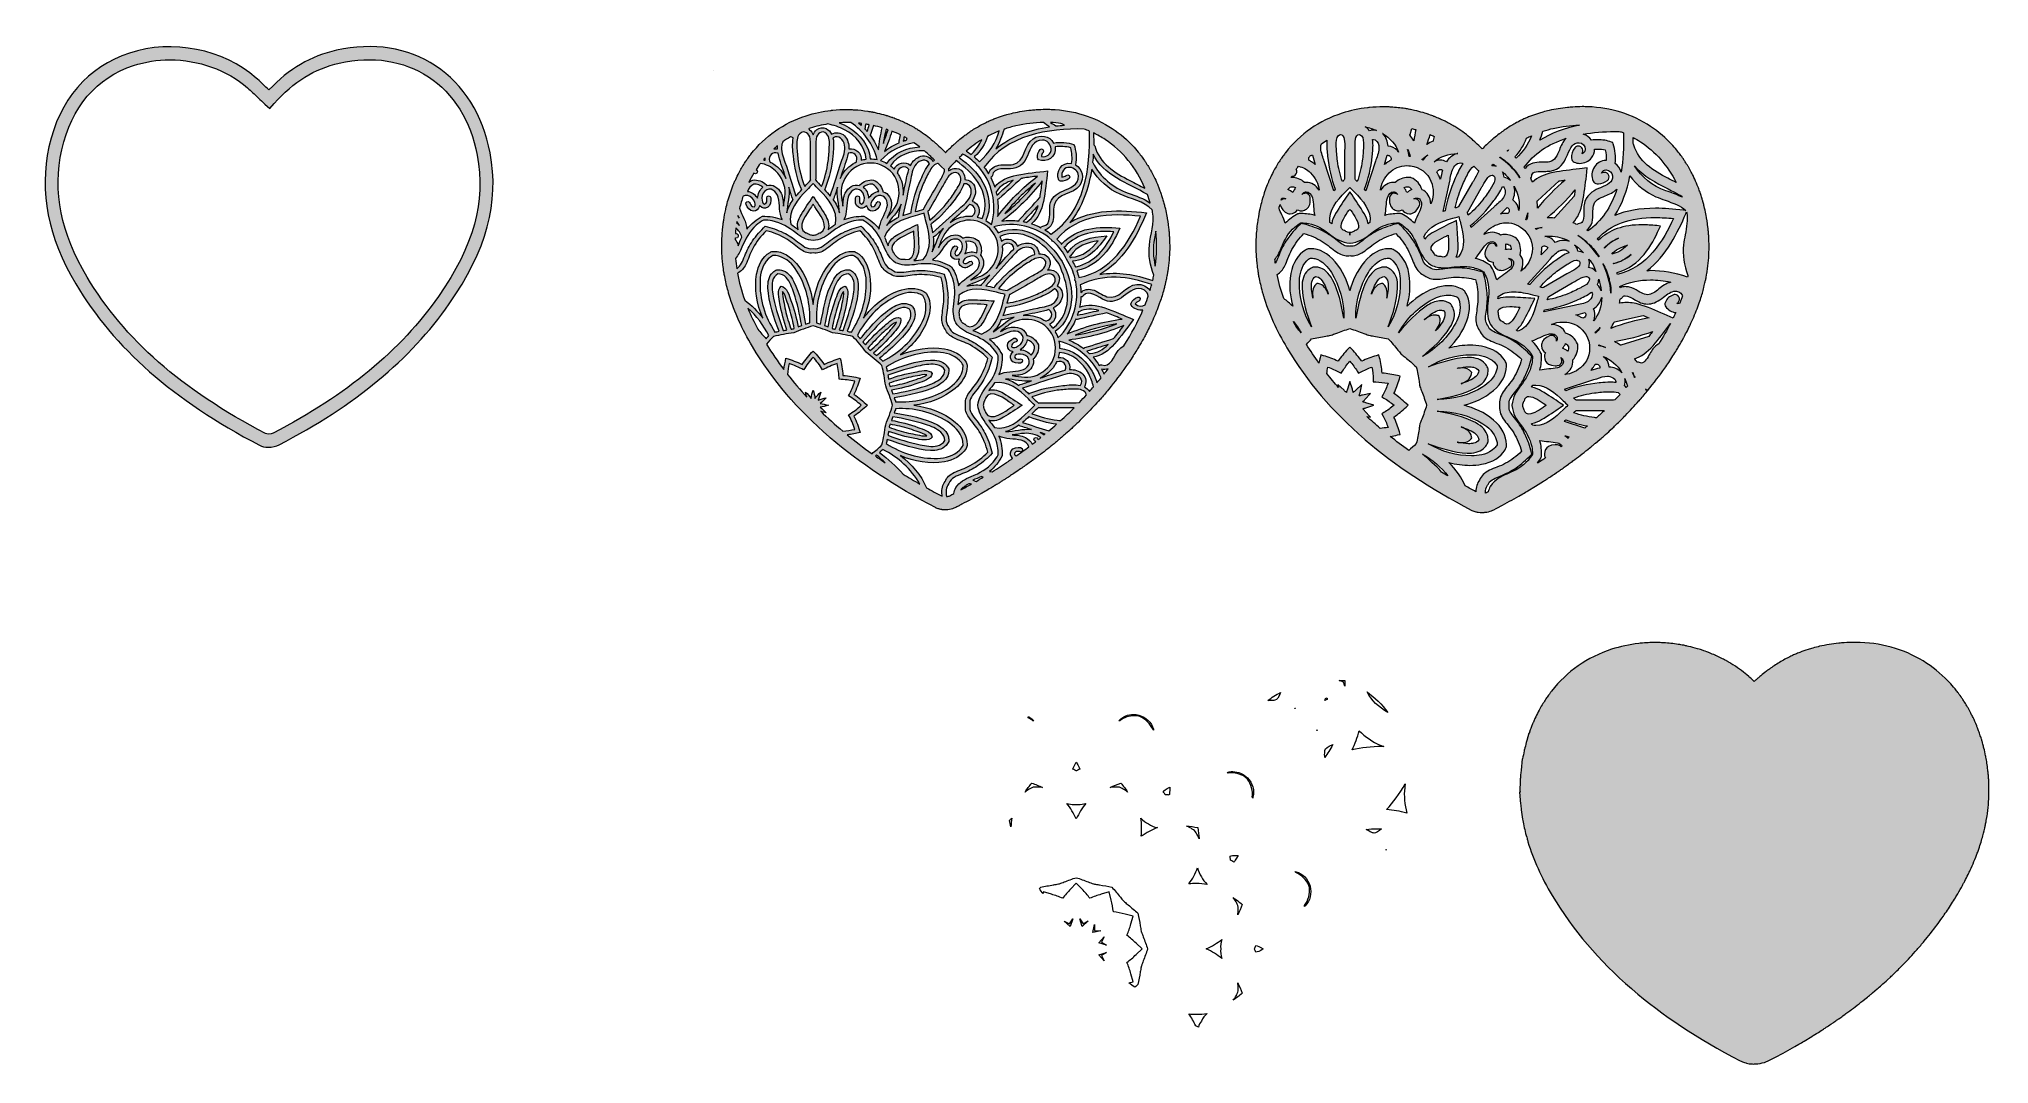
# Model space of a CAD drawing. Extents: x -195 to 547, y -387 to 3.
import ezdxf

# ---------------------------------------------------------------- set-up
doc = ezdxf.new("R2010")
doc.units = 0
doc.header["$MEASUREMENT"] = 0
doc.layers.add('Layer 1', color=7, linetype='Continuous', lineweight=0)

msp = doc.modelspace()

# ---------------------------------------------------------------- hatches: boundary and pattern name
at = {"layer": 'Layer 1', "true_color": 0xed1c24, "transparency": 33554687}
h = msp.add_hatch(color=240, dxfattribs=at)
h.dxf.hatch_style = 2
edge = h.paths.add_edge_path()
edge.add_spline(control_points=[(-144.9, -5.06), (-149.59, -5.06), (-154.27, -5.76), (-158.7, -7.21), (-172.74, -11.79), (-182.42, -23.16), (-185.95, -39.21), (-189.45, -55.14), (-186.31, -70.99), (-176.35, -87.65), (-162.17, -111.37), (-140.61, -130.28), (-108.49, -147.16), (-108.04, -147.4), (-106.5, -147.39), (-105.61, -146.93), (-77.68, -132.5), (-57.14, -115.51), (-42.8, -94.98), (-29.27, -75.59), (-24.73, -59.04), (-28.08, -41.32), (-30.58, -28.16), (-36.99, -17.85), (-46.62, -11.51), (-56.08, -5.28), (-67.79, -3.48), (-80.49, -6.3), (-89.82, -8.38), (-97.92, -13.41), (-105.23, -21.67), (-105.23, -21.67), (-106.94, -23.6), (-106.94, -23.6), (-106.94, -23.6), (-108.81, -21.84), (-108.81, -21.84), (-109.68, -21.03), (-110.48, -20.27), (-111.23, -19.56), (-112.73, -18.14), (-114.02, -16.91), (-115.35, -15.73), (-123.19, -8.82), (-134.05, -5.06), (-144.9, -5.06)], knot_values=[0, 0, 0, 0, 1, 1, 1, 2, 2, 2, 3, 3, 3, 4, 4, 4, 5, 5, 5, 6, 6, 6, 7, 7, 7, 8, 8, 8, 9, 9, 9, 10, 10, 10, 11, 11, 11, 12, 12, 12, 13, 13, 13, 14, 14, 14, 15, 15, 15, 15], degree=3, periodic=0)
edge = h.paths.add_edge_path()
edge.add_spline(control_points=[(-107.51, -152.32), (-108.67, -152.32), (-109.84, -152.1), (-110.82, -151.59), (-143.78, -134.26), (-165.97, -114.75), (-180.64, -90.22), (-191.29, -72.41), (-194.62, -55.37), (-190.83, -38.14), (-186.91, -20.29), (-176.05, -7.61), (-160.26, -2.46), (-143.92, 2.88), (-124.54, -0.95), (-112.04, -11.99), (-110.64, -13.22), (-109.32, -14.48), (-107.79, -15.93), (-107.61, -16.1), (-107.42, -16.28), (-107.23, -16.46), (-99.64, -8.5), (-91.23, -3.57), (-81.57, -1.42), (-67.52, 1.7), (-54.48, -0.34), (-43.87, -7.34), (-33.23, -14.34), (-25.88, -26.08), (-23.17, -40.39), (-19.59, -59.28), (-24.53, -77.54), (-38.7, -97.84), (-53.52, -119.05), (-74.65, -136.56), (-103.31, -151.37), (-104.41, -151.94), (-105.96, -152.32), (-107.51, -152.32)], knot_values=[0, 0, 0, 0, 1, 1, 1, 2, 2, 2, 3, 3, 3, 4, 4, 4, 5, 5, 5, 6, 6, 6, 7, 7, 7, 8, 8, 8, 9, 9, 9, 10, 10, 10, 11, 11, 11, 12, 12, 12, 13, 13, 13, 13], degree=3, periodic=0)
at = {"layer": 'Layer 1', "true_color": 0x231f20, "transparency": 33554687}
h = msp.add_hatch(color=250, dxfattribs=at)
h.dxf.hatch_style = 2
h.paths.add_polyline_path([(61.62, -8.93), (61.62, -8.93), (61.62, -8.93)])
at = {"layer": 'Layer 1', "true_color": 0xed1c24, "transparency": 33554687}
h = msp.add_hatch(color=240, dxfattribs=at)
h.dxf.hatch_style = 2
edge = h.paths.add_edge_path()
edge.add_spline(control_points=[(227.69, -92.69), (226.63, -91.22), (224.78, -90.29), (222.7, -90.41), (218.33, -90.67), (215.92, -96.6), (211.29, -95.1), (209.28, -94.45), (207.74, -92.91), (205.64, -92.43), (204.06, -92.06), (202.48, -92.38), (201.39, -93.49), (201.37, -92.51), (201.3, -91.53), (201.17, -90.56), (201.19, -90.55), (201.21, -90.55), (201.22, -90.54), (210.05, -86.31), (219.49, -87.28), (228.3, -90.51), (228.11, -91.23), (227.9, -91.96), (227.69, -92.69)], knot_values=[0, 0, 0, 0, 1, 1, 1, 2, 2, 2, 3, 3, 3, 4, 4, 4, 5, 5, 5, 6, 6, 6, 7, 7, 7, 8, 8, 8, 8], degree=3, periodic=0)
edge = h.paths.add_edge_path()
edge.add_spline(control_points=[(155.76, -168.55), (155.98, -168.21), (156.23, -167.9), (156.54, -167.66), (156.67, -167.63), (156.8, -167.57), (156.92, -167.45), (156.97, -167.4), (157.02, -167.36), (157.07, -167.32), (157.16, -167.27), (157.26, -167.22), (157.36, -167.17), (157.56, -167.08), (157.68, -166.94), (157.73, -166.78), (158.47, -166.29), (159.16, -166.17), (159.81, -166.31), (158.47, -167.06), (157.13, -167.81), (155.76, -168.55)], knot_values=[0, 0, 0, 0, 1, 1, 1, 2, 2, 2, 3, 3, 3, 4, 4, 4, 5, 5, 5, 6, 6, 6, 7, 7, 7, 7], degree=3, periodic=0)
edge = h.paths.add_edge_path()
edge.add_spline(control_points=[(150.32, -171.11), (150.06, -169.28), (150, -167.65), (151.19, -166.16), (152.06, -163.93), (154.12, -163.3), (156.42, -162.38), (158.4, -161.58), (160.32, -160.63), (162.09, -159.43), (164.13, -158.04), (166, -156.42), (167.66, -154.62), (167.12, -152.23), (166.31, -149.9), (165.24, -147.67), (164.31, -145.74), (163.13, -143.96), (161.81, -142.28), (160.28, -140.33), (158.81, -138.76), (159.17, -136.39), (158.81, -134.01), (160.28, -132.44), (161.81, -130.49), (163.13, -128.81), (164.31, -127.03), (165.24, -125.1), (166.31, -122.88), (167.12, -120.54), (167.66, -118.15), (166, -116.36), (164.13, -114.74), (162.09, -113.35), (160.32, -112.14), (158.4, -111.19), (156.42, -110.39), (154.12, -109.47), (152.06, -108.85), (151.19, -106.61), (151.19, -106.61), (151.19, -106.61), (151.19, -106.61), (149.69, -104.73), (150.18, -102.64), (150.53, -100.19), (150.83, -98.07), (150.97, -95.94), (150.81, -93.8), (150.62, -91.34), (150.15, -88.91), (149.43, -86.57), (147.09, -85.85), (144.66, -85.38), (142.2, -85.19), (140.07, -85.03), (137.93, -85.17), (135.82, -85.47), (133.36, -85.82), (131.27, -86.31), (129.39, -84.81), (127.15, -83.94), (126.53, -81.88), (125.61, -79.58), (124.81, -77.6), (123.86, -75.68), (122.65, -73.91), (121.26, -71.87), (119.65, -70), (117.85, -68.34), (115.46, -68.88), (113.12, -69.69), (110.9, -70.76), (108.97, -71.69), (107.19, -72.87), (105.51, -74.19), (103.56, -75.72), (101.99, -77.19), (99.61, -76.83), (97.24, -77.19), (95.67, -75.72), (93.72, -74.19), (92.04, -72.87), (90.26, -71.69), (88.33, -70.76), (86.1, -69.69), (83.77, -68.88), (81.38, -68.34), (79.58, -70), (77.96, -71.87), (76.57, -73.91), (75.37, -75.68), (74.42, -77.6), (73.62, -79.58), (72.81, -81.6), (72.22, -83.44), (70.57, -84.45), (70.36, -83.15), (70.21, -81.85), (70.1, -80.56), (71.14, -79.36), (71.91, -77.92), (72.57, -76.33), (73.92, -73.07), (75.31, -70.28), (78.01, -67.92), (78.85, -67.19), (79.78, -66.56), (80.76, -66.03), (81.88, -65.99), (82.99, -66.08), (84.09, -66.29), (87.61, -66.98), (90.21, -68.71), (93.01, -70.85), (95.05, -72.42), (97.15, -73.59), (99.61, -73.78), (102.08, -73.59), (104.18, -72.42), (106.22, -70.85), (109.02, -68.71), (111.62, -66.98), (115.14, -66.29), (116.23, -66.08), (117.35, -65.99), (118.47, -66.03), (119.45, -66.56), (120.37, -67.19), (121.21, -67.92), (123.92, -70.28), (125.31, -73.07), (126.66, -76.33), (127.64, -78.71), (128.87, -80.77), (130.92, -82.17), (133.15, -83.24), (135.55, -83.27), (138.1, -82.94), (141.6, -82.48), (144.71, -82.28), (148.11, -83.45), (149.16, -83.81), (150.17, -84.29), (151.12, -84.88), (151.71, -85.83), (152.19, -86.84), (152.55, -87.89), (153.72, -91.29), (153.52, -94.4), (153.06, -97.9), (152.73, -100.45), (152.76, -102.85), (153.83, -105.08), (153.83, -105.08), (153.83, -105.08), (153.83, -105.08), (155.23, -107.13), (157.29, -108.36), (159.67, -109.34), (162.93, -110.69), (165.72, -112.08), (168.08, -114.79), (168.81, -115.63), (169.44, -116.55), (169.97, -117.53), (169.97, -117.53), (169.97, -117.53), (169.97, -117.53), (170.01, -118.65), (169.92, -119.77), (169.71, -120.86), (169.02, -124.38), (167.3, -126.98), (165.15, -129.78), (163.58, -131.82), (162.41, -133.92), (162.22, -136.39), (162.41, -138.85), (163.58, -140.95), (165.15, -143), (167.3, -145.79), (169.02, -148.39), (169.71, -151.91), (169.92, -153.01), (170.01, -154.12), (169.97, -155.24), (169.97, -155.24), (169.97, -155.24), (169.97, -155.24), (169.44, -156.22), (168.81, -157.15), (168.08, -157.99), (165.72, -160.7), (162.93, -162.08), (159.67, -163.43), (157.29, -164.42), (155.23, -165.65), (153.83, -167.69), (153.83, -167.69), (153.83, -167.69), (153.83, -167.69), (153.48, -168.43), (153.25, -169.19), (153.09, -169.96), (152.59, -170.23), (152.1, -170.5), (151.59, -170.76), (151.23, -170.95), (150.77, -171.06), (150.32, -171.11)], knot_values=[0, 0, 0, 0, 1, 1, 1, 2, 2, 2, 3, 3, 3, 4, 4, 4, 5, 5, 5, 6, 6, 6, 7, 7, 7, 8, 8, 8, 9, 9, 9, 10, 10, 10, 11, 11, 11, 12, 12, 12, 13, 13, 13, 14, 14, 14, 15, 15, 15, 16, 16, 16, 17, 17, 17, 18, 18, 18, 19, 19, 19, 20, 20, 20, 21, 21, 21, 22, 22, 22, 23, 23, 23, 24, 24, 24, 25, 25, 25, 26, 26, 26, 27, 27, 27, 28, 28, 28, 29, 29, 29, 30, 30, 30, 31, 31, 31, 32, 32, 32, 33, 33, 33, 34, 34, 34, 35, 35, 35, 36, 36, 36, 37, 37, 37, 38, 38, 38, 39, 39, 39, 40, 40, 40, 41, 41, 41, 42, 42, 42, 43, 43, 43, 44, 44, 44, 45, 45, 45, 46, 46, 46, 47, 47, 47, 48, 48, 48, 49, 49, 49, 50, 50, 50, 51, 51, 51, 52, 52, 52, 53, 53, 53, 54, 54, 54, 55, 55, 55, 56, 56, 56, 57, 57, 57, 58, 58, 58, 59, 59, 59, 60, 60, 60, 61, 61, 61, 62, 62, 62, 63, 63, 63, 64, 64, 64, 65, 65, 65, 66, 66, 66, 67, 67, 67, 68, 68, 68, 69, 69, 69, 70, 70, 70, 70], degree=3, periodic=0)
edge = h.paths.add_edge_path()
edge.add_spline(control_points=[(142.68, -167.73), (140.66, -162.94), (137, -158.74), (132.76, -155.52), (138.05, -157.75), (144, -158.85), (149.5, -157.85), (152.73, -157.26), (156.04, -155.75), (157.73, -152.77), (157.86, -152.54), (157.98, -152.3), (158.09, -152.06), (158.12, -151.79), (158.13, -151.53), (158.13, -151.26), (158.16, -147.83), (156.05, -144.87), (153.54, -142.74), (149.28, -139.13), (143.58, -137.1), (137.88, -136.39), (137.88, -136.39), (137.88, -136.39), (137.88, -136.39), (143.58, -135.67), (149.28, -133.65), (153.54, -130.03), (156.05, -127.9), (158.16, -124.94), (158.13, -121.52), (158.13, -121.25), (158.12, -120.98), (158.09, -120.72), (157.98, -120.48), (157.86, -120.24), (157.73, -120), (156.04, -117.02), (152.73, -115.52), (149.5, -114.93), (144, -113.93), (138.05, -115.02), (132.76, -117.25), (137.33, -113.78), (141.26, -109.18), (143.14, -103.92), (144.25, -100.82), (144.59, -97.2), (142.86, -94.25), (142.72, -94.02), (142.58, -93.8), (142.42, -93.58), (142.21, -93.43), (141.98, -93.28), (141.75, -93.14), (138.8, -91.41), (135.18, -91.75), (132.08, -92.86), (126.82, -94.74), (122.22, -98.67), (118.75, -103.24), (120.98, -97.95), (122.07, -92.01), (121.07, -86.51), (120.48, -83.27), (118.98, -79.96), (116, -78.27), (115.76, -78.14), (115.52, -78.02), (115.28, -77.91), (115.02, -77.89), (114.75, -77.87), (114.48, -77.87), (111.06, -77.84), (108.1, -79.95), (105.97, -82.46), (102.35, -86.72), (100.33, -92.42), (99.61, -98.12), (98.9, -92.42), (96.87, -86.72), (93.26, -82.46), (91.13, -79.95), (88.17, -77.84), (84.74, -77.87), (84.48, -77.87), (84.21, -77.89), (83.94, -77.91), (83.7, -78.02), (83.46, -78.14), (83.23, -78.27), (80.25, -79.96), (78.74, -83.27), (78.15, -86.51), (77.15, -92.01), (78.25, -97.95), (80.48, -103.24), (78.53, -100.67), (76.21, -98.33), (73.63, -96.41), (72.4, -92.97), (71.48, -89.55), (70.86, -86.14), (72.29, -85.52), (73.31, -84.3), (74, -82.89), (74.99, -80.87), (75.59, -78.71), (76.68, -76.72), (78.05, -74.22), (79.79, -71.96), (81.82, -70), (81.82, -70), (81.82, -70), (81.82, -70), (84.57, -70.68), (87.21, -71.77), (89.64, -73.24), (91.58, -74.42), (93.18, -75.99), (95.05, -77.25), (96.41, -78.17), (97.98, -78.73), (99.61, -78.47), (101.24, -78.73), (102.82, -78.17), (104.18, -77.25), (106.05, -75.99), (107.65, -74.42), (109.59, -73.24), (112.02, -71.77), (114.66, -70.68), (117.4, -70), (117.4, -70), (117.4, -70), (117.4, -70), (119.43, -71.96), (121.18, -74.22), (122.55, -76.72), (123.64, -78.71), (124.24, -80.87), (125.23, -82.89), (125.95, -84.37), (127.03, -85.64), (128.57, -86.23), (129.85, -87.27), (131.5, -87.57), (133.13, -87.46), (135.38, -87.3), (137.55, -86.74), (139.82, -86.69), (142.67, -86.63), (145.5, -87.01), (148.22, -87.79), (148.99, -90.5), (149.38, -93.33), (149.31, -96.18), (149.26, -98.45), (148.7, -100.62), (148.54, -102.87), (148.43, -104.5), (148.73, -106.15), (149.77, -107.43), (150.36, -108.97), (151.63, -110.05), (153.11, -110.77), (155.13, -111.76), (157.29, -112.36), (159.28, -113.45), (161.78, -114.82), (164.04, -116.57), (166, -118.6), (166, -118.6), (166, -118.6), (166, -118.6), (165.32, -121.34), (164.24, -123.98), (162.76, -126.41), (161.58, -128.35), (160.01, -129.95), (158.75, -131.82), (157.83, -133.18), (157.27, -134.76), (157.53, -136.39), (157.27, -138.02), (157.83, -139.59), (158.75, -140.95), (160.01, -142.82), (161.58, -144.42), (162.76, -146.36), (164.24, -148.79), (165.32, -151.43), (166, -154.18), (164.04, -156.21), (161.78, -157.96), (159.28, -159.32), (157.29, -160.41), (155.13, -161.01), (153.11, -162), (151.63, -162.72), (150.36, -163.8), (149.77, -165.35), (148.73, -166.63), (148.43, -168.27), (148.54, -169.91), (148.57, -170.26), (148.62, -170.62), (148.66, -170.97), (146.62, -169.9), (144.63, -168.82), (142.68, -167.73)], knot_values=[0, 0, 0, 0, 1, 1, 1, 2, 2, 2, 3, 3, 3, 4, 4, 4, 5, 5, 5, 6, 6, 6, 7, 7, 7, 8, 8, 8, 9, 9, 9, 10, 10, 10, 11, 11, 11, 12, 12, 12, 13, 13, 13, 14, 14, 14, 15, 15, 15, 16, 16, 16, 17, 17, 17, 18, 18, 18, 19, 19, 19, 20, 20, 20, 21, 21, 21, 22, 22, 22, 23, 23, 23, 24, 24, 24, 25, 25, 25, 26, 26, 26, 27, 27, 27, 28, 28, 28, 29, 29, 29, 30, 30, 30, 31, 31, 31, 32, 32, 32, 33, 33, 33, 34, 34, 34, 35, 35, 35, 36, 36, 36, 37, 37, 37, 38, 38, 38, 39, 39, 39, 40, 40, 40, 41, 41, 41, 42, 42, 42, 43, 43, 43, 44, 44, 44, 45, 45, 45, 46, 46, 46, 47, 47, 47, 48, 48, 48, 49, 49, 49, 50, 50, 50, 51, 51, 51, 52, 52, 52, 53, 53, 53, 54, 54, 54, 55, 55, 55, 56, 56, 56, 57, 57, 57, 58, 58, 58, 59, 59, 59, 60, 60, 60, 61, 61, 61, 62, 62, 62, 63, 63, 63, 64, 64, 64, 65, 65, 65, 66, 66, 66, 67, 67, 67, 68, 68, 68, 69, 69, 69, 70, 70, 70, 70], degree=3, periodic=0)
edge = h.paths.add_edge_path()
edge.add_spline(control_points=[(81.72, -111.1), (80.69, -109.9), (79.65, -108.67), (78.58, -107.45), (77.15, -104.78), (75.89, -102.14), (74.82, -99.51), (78.1, -102.41), (80.81, -105.96), (82.8, -109.89), (82.43, -110.28), (82.07, -110.69), (81.72, -111.1)], knot_values=[0, 0, 0, 0, 1, 1, 1, 2, 2, 2, 3, 3, 3, 4, 4, 4, 4], degree=3, periodic=0)
edge = h.paths.add_edge_path()
edge.add_spline(control_points=[(98.3, -105.02), (97.78, -105.18), (97.27, -105.36), (96.76, -105.54), (95.74, -100.05), (94.79, -94.1), (92.15, -89.15), (91.19, -87.35), (89.72, -85.4), (87.58, -84.98), (86.99, -84.87), (86.39, -84.82), (85.81, -84.87), (85.29, -85.12), (84.79, -85.45), (84.33, -85.85), (82.69, -87.28), (82.38, -89.71), (82.45, -91.75), (82.65, -97.36), (84.8, -102.98), (86.66, -108.24), (86.13, -108.34), (85.6, -108.45), (85.07, -108.57), (81.31, -102.82), (79.19, -95.99), (79.44, -89.09), (79.55, -86.07), (80.39, -82.94), (82.56, -80.74), (83.08, -80.21), (83.69, -79.76), (84.35, -79.41), (85.09, -79.38), (85.84, -79.46), (86.56, -79.66), (89.53, -80.49), (91.83, -82.78), (93.44, -85.34), (97.1, -91.19), (98.68, -98.16), (98.3, -105.02)], knot_values=[0, 0, 0, 0, 1, 1, 1, 2, 2, 2, 3, 3, 3, 4, 4, 4, 5, 5, 5, 6, 6, 6, 7, 7, 7, 8, 8, 8, 9, 9, 9, 10, 10, 10, 11, 11, 11, 12, 12, 12, 13, 13, 13, 14, 14, 14, 14], degree=3, periodic=0)
edge = h.paths.add_edge_path()
edge.add_spline(control_points=[(91.2, -96.55), (90.52, -94.71), (89.74, -91.42), (87.48, -91.1), (87.48, -91.1), (87.48, -91.1), (87.48, -91.1), (85.68, -92.51), (86.65, -95.75), (86.98, -97.68), (87.57, -101.1), (88.51, -104.46), (89.68, -107.73), (89.19, -107.81), (88.7, -107.89), (88.21, -107.97), (86.8, -103.93), (85.44, -99.89), (84.57, -95.69), (84.14, -93.58), (83.75, -91.34), (84.2, -89.19), (84.45, -88.02), (85.21, -86.94), (86.22, -86.39), (86.22, -86.39), (86.22, -86.39), (86.22, -86.39), (87.37, -86.37), (88.56, -86.92), (89.36, -87.81), (90.83, -89.44), (91.61, -91.58), (92.29, -93.63), (93.64, -97.69), (94.48, -101.88), (95.28, -106.08), (94.81, -106.25), (94.35, -106.43), (93.89, -106.6), (93.27, -103.19), (92.4, -99.81), (91.2, -96.55)], knot_values=[0, 0, 0, 0, 1, 1, 1, 2, 2, 2, 3, 3, 3, 4, 4, 4, 5, 5, 5, 6, 6, 6, 7, 7, 7, 8, 8, 8, 9, 9, 9, 10, 10, 10, 11, 11, 11, 12, 12, 12, 13, 13, 13, 14, 14, 14, 14], degree=3, periodic=0)
edge = h.paths.add_edge_path()
edge.add_spline(control_points=[(91.24, -107.48), (90.37, -105.08), (89.65, -102.64), (89.07, -100.16), (88.81, -99.02), (88.59, -97.86), (88.39, -96.7), (88.24, -95.83), (87.77, -94.27), (88.03, -93.17), (88.03, -93.17), (88.03, -93.17), (88.03, -93.17), (88.81, -93.99), (89.18, -95.57), (89.49, -96.41), (89.9, -97.51), (90.29, -98.62), (90.63, -99.74), (91.37, -102.18), (91.96, -104.65), (92.41, -107.16), (92.22, -107.23), (92.03, -107.3), (91.84, -107.37), (91.84, -107.37), (91.84, -107.37), (91.84, -107.37), (91.64, -107.41), (91.44, -107.44), (91.24, -107.48)], knot_values=[0, 0, 0, 0, 1, 1, 1, 2, 2, 2, 3, 3, 3, 4, 4, 4, 5, 5, 5, 6, 6, 6, 7, 7, 7, 8, 8, 8, 9, 9, 9, 10, 10, 10, 10], degree=3, periodic=0)
edge = h.paths.add_edge_path()
edge.add_spline(control_points=[(102.48, -138.66), (103.18, -138.9), (103.89, -139.12), (104.62, -139.28), (103.89, -138.47), (103.1, -137.73), (102.24, -137.09), (102.24, -137.09), (102.24, -137.09), (102.24, -137.09), (103.3, -136.97), (104.36, -136.72), (105.4, -136.39), (104.36, -136.06), (103.3, -135.8), (102.24, -135.68), (102.24, -135.68), (102.24, -135.68), (102.24, -135.68), (103.1, -135.05), (103.89, -134.3), (104.62, -133.49), (103.56, -133.73), (102.52, -134.04), (101.54, -134.46), (101.54, -134.46), (101.54, -134.46), (101.54, -134.46), (101.96, -133.48), (102.27, -132.44), (102.51, -131.38), (102.51, -131.38), (102.51, -131.38), (102.51, -131.38), (101.7, -132.11), (100.95, -132.9), (100.32, -133.76), (100.32, -133.76), (100.32, -133.76), (100.32, -133.76), (100.2, -132.7), (99.94, -131.64), (99.61, -130.6), (99.28, -131.64), (99.03, -132.7), (98.91, -133.76), (98.91, -133.76), (98.91, -133.76), (98.91, -133.76), (98.27, -132.9), (97.53, -132.11), (96.72, -131.38), (96.72, -131.38), (96.72, -131.38), (96.72, -131.38), (96.87, -132.05), (97.06, -132.7), (97.27, -133.33), (94.65, -130.5), (92.18, -127.6), (89.85, -124.63), (89.98, -123.25), (90.18, -121.89), (90.46, -120.53), (92.37, -121.16), (94.23, -121.94), (96, -122.89), (97.05, -121.19), (98.27, -119.58), (99.61, -118.08), (100.95, -119.58), (102.17, -121.19), (103.23, -122.89), (105, -121.94), (106.86, -121.16), (108.77, -120.53), (109.18, -122.5), (109.43, -124.5), (109.49, -126.51), (111.5, -126.57), (113.5, -126.82), (115.47, -127.23), (114.84, -129.14), (114.06, -131), (113.11, -132.77), (114.81, -133.83), (116.42, -135.05), (117.92, -136.39), (116.42, -137.73), (114.81, -138.95), (113.11, -140), (114.06, -141.77), (114.84, -143.63), (115.47, -145.54), (113.94, -145.86), (112.4, -146.08), (110.85, -146.19), (107.92, -143.74), (105.13, -141.23), (102.48, -138.66)], knot_values=[0, 0, 0, 0, 1, 1, 1, 2, 2, 2, 3, 3, 3, 4, 4, 4, 5, 5, 5, 6, 6, 6, 7, 7, 7, 8, 8, 8, 9, 9, 9, 10, 10, 10, 11, 11, 11, 12, 12, 12, 13, 13, 13, 14, 14, 14, 15, 15, 15, 16, 16, 16, 17, 17, 17, 18, 18, 18, 19, 19, 19, 20, 20, 20, 21, 21, 21, 22, 22, 22, 23, 23, 23, 24, 24, 24, 25, 25, 25, 26, 26, 26, 27, 27, 27, 28, 28, 28, 29, 29, 29, 30, 30, 30, 31, 31, 31, 32, 32, 32, 33, 33, 33, 33], degree=3, periodic=0)
edge = h.paths.add_edge_path()
edge.add_spline(control_points=[(107.01, -108.79), (109.59, -109.24), (112.19, -109.57), (114.7, -110.25), (114.7, -110.25), (114.7, -110.25), (114.7, -110.25), (116.55, -112.09), (118.14, -114.17), (119.81, -116.19), (121.83, -117.86), (123.91, -119.45), (125.75, -121.3), (125.75, -121.3), (125.75, -121.3), (125.75, -121.3), (126.43, -123.81), (126.76, -126.41), (127.21, -128.99), (127.21, -128.99), (127.21, -128.99), (127.21, -128.99), (128.11, -131.45), (129.13, -133.87), (129.79, -136.39), (129.13, -138.9), (128.11, -141.33), (127.21, -143.78), (127.21, -143.78), (127.21, -143.78), (127.21, -143.78), (126.76, -146.36), (126.43, -148.97), (125.75, -151.48), (125.75, -151.48), (125.75, -151.48), (125.75, -151.48), (124.58, -152.65), (123.3, -153.72), (122.01, -154.78), (118.7, -152.43), (115.54, -150.04), (112.54, -147.59), (114.22, -147.4), (115.87, -147.1), (117.49, -146.71), (116.88, -144.62), (116.1, -142.57), (115.13, -140.56), (115.13, -140.55), (115.12, -140.55), (115.12, -140.54), (115.13, -140.54), (115.13, -140.54), (115.14, -140.53), (116.99, -139.28), (118.68, -137.89), (120.26, -136.39), (118.68, -134.89), (116.99, -133.5), (115.14, -132.24), (115.13, -132.24), (115.13, -132.24), (115.12, -132.23), (115.12, -132.23), (115.13, -132.22), (115.13, -132.22), (116.1, -130.2), (116.88, -128.15), (117.49, -126.07), (115.38, -125.55), (113.21, -125.2), (110.98, -125.04), (110.98, -125.04), (110.97, -125.04), (110.97, -125.04), (110.96, -125.03), (110.96, -125.02), (110.96, -125.02), (110.8, -122.79), (110.45, -120.62), (109.93, -118.51), (107.85, -119.12), (105.8, -119.9), (103.79, -120.87), (103.78, -120.87), (103.77, -120.88), (103.77, -120.88), (103.76, -120.88), (103.76, -120.87), (103.76, -120.86), (102.5, -119.02), (101.11, -117.32), (99.61, -115.75), (98.11, -117.32), (96.72, -119.02), (95.47, -120.86), (95.47, -120.87), (95.46, -120.88), (95.46, -120.88), (95.45, -120.88), (95.45, -120.87), (95.44, -120.87), (93.43, -119.9), (91.38, -119.12), (89.29, -118.51), (88.95, -119.93), (88.68, -121.37), (88.49, -122.84), (86.14, -119.71), (83.94, -116.49), (81.89, -113.18), (82.73, -112.17), (83.6, -111.18), (84.53, -110.25), (84.53, -110.25), (84.52, -110.25), (84.52, -110.25), (87.03, -109.57), (89.64, -109.24), (92.22, -108.79), (94.68, -107.89), (97.1, -106.87), (99.61, -106.21), (102.13, -106.87), (104.55, -107.89), (107.01, -108.79)], knot_values=[0, 0, 0, 0, 1, 1, 1, 2, 2, 2, 3, 3, 3, 4, 4, 4, 5, 5, 5, 6, 6, 6, 7, 7, 7, 8, 8, 8, 9, 9, 9, 10, 10, 10, 11, 11, 11, 12, 12, 12, 13, 13, 13, 14, 14, 14, 15, 15, 15, 16, 16, 16, 17, 17, 17, 18, 18, 18, 19, 19, 19, 20, 20, 20, 21, 21, 21, 22, 22, 22, 23, 23, 23, 24, 24, 24, 25, 25, 25, 26, 26, 26, 27, 27, 27, 28, 28, 28, 29, 29, 29, 30, 30, 30, 31, 31, 31, 32, 32, 32, 33, 33, 33, 34, 34, 34, 35, 35, 35, 36, 36, 36, 37, 37, 37, 38, 38, 38, 39, 39, 39, 40, 40, 40, 41, 41, 41, 42, 42, 42, 42], degree=3, periodic=0)
edge = h.paths.add_edge_path()
edge.add_spline(control_points=[(116.77, -91.75), (116.84, -89.71), (116.54, -87.28), (114.9, -85.85), (114.44, -85.45), (113.94, -85.12), (113.42, -84.87), (112.84, -84.82), (112.24, -84.87), (111.64, -84.98), (109.51, -85.4), (108.03, -87.35), (107.07, -89.15), (104.44, -94.1), (103.49, -100.05), (102.47, -105.54), (101.96, -105.36), (101.44, -105.18), (100.93, -105.02), (100.55, -98.16), (102.13, -91.19), (105.79, -85.34), (107.39, -82.78), (109.69, -80.49), (112.67, -79.66), (113.38, -79.46), (114.13, -79.38), (114.88, -79.41), (115.54, -79.76), (116.15, -80.21), (116.67, -80.74), (118.83, -82.94), (119.68, -86.07), (119.79, -89.09), (120.03, -95.99), (117.92, -102.82), (114.16, -108.57), (113.63, -108.45), (113.1, -108.34), (112.57, -108.24), (114.42, -102.98), (116.58, -97.36), (116.77, -91.75)], knot_values=[0, 0, 0, 0, 1, 1, 1, 2, 2, 2, 3, 3, 3, 4, 4, 4, 5, 5, 5, 6, 6, 6, 7, 7, 7, 8, 8, 8, 9, 9, 9, 10, 10, 10, 11, 11, 11, 12, 12, 12, 13, 13, 13, 14, 14, 14, 14], degree=3, periodic=0)
edge = h.paths.add_edge_path()
edge.add_spline(control_points=[(112.25, -97.68), (112.58, -95.75), (113.55, -92.51), (111.75, -91.1), (111.75, -91.1), (111.75, -91.1), (111.75, -91.1), (109.48, -91.42), (108.71, -94.71), (108.03, -96.55), (106.83, -99.81), (105.96, -103.19), (105.34, -106.6), (104.88, -106.43), (104.41, -106.25), (103.95, -106.08), (104.75, -101.88), (105.59, -97.69), (106.94, -93.63), (107.62, -91.58), (108.4, -89.44), (109.86, -87.81), (110.66, -86.92), (111.86, -86.37), (113.01, -86.39), (113.01, -86.39), (113.01, -86.39), (113.01, -86.39), (114.02, -86.94), (114.78, -88.02), (115.03, -89.19), (115.48, -91.34), (115.09, -93.58), (114.65, -95.69), (113.79, -99.89), (112.42, -103.93), (111.02, -107.97), (110.53, -107.89), (110.04, -107.81), (109.55, -107.73), (110.72, -104.46), (111.66, -101.1), (112.25, -97.68)], knot_values=[0, 0, 0, 0, 1, 1, 1, 2, 2, 2, 3, 3, 3, 4, 4, 4, 5, 5, 5, 6, 6, 6, 7, 7, 7, 8, 8, 8, 9, 9, 9, 10, 10, 10, 11, 11, 11, 12, 12, 12, 13, 13, 13, 14, 14, 14, 14], degree=3, periodic=0)
edge = h.paths.add_edge_path()
edge.add_spline(control_points=[(110.84, -96.7), (110.64, -97.86), (110.42, -99.02), (110.15, -100.16), (109.58, -102.64), (108.86, -105.08), (107.99, -107.48), (107.79, -107.44), (107.59, -107.41), (107.39, -107.37), (107.39, -107.37), (107.39, -107.37), (107.39, -107.37), (107.2, -107.3), (107.01, -107.23), (106.81, -107.16), (107.26, -104.65), (107.86, -102.18), (108.6, -99.74), (108.94, -98.62), (109.33, -97.51), (109.74, -96.41), (110.04, -95.57), (110.41, -93.99), (111.19, -93.17), (111.19, -93.17), (111.19, -93.17), (111.19, -93.17), (111.46, -94.27), (110.99, -95.83), (110.84, -96.7)], knot_values=[0, 0, 0, 0, 1, 1, 1, 2, 2, 2, 3, 3, 3, 4, 4, 4, 5, 5, 5, 6, 6, 6, 7, 7, 7, 8, 8, 8, 9, 9, 9, 10, 10, 10, 10], degree=3, periodic=0)
edge = h.paths.add_edge_path()
edge.add_spline(control_points=[(136.79, -106.31), (137.87, -104.58), (138.82, -102.33), (138.12, -100.27), (137.92, -99.69), (137.66, -99.15), (137.32, -98.68), (136.85, -98.35), (136.31, -98.08), (135.73, -97.88), (133.67, -97.18), (131.43, -98.13), (129.69, -99.21), (124.93, -102.18), (121.14, -106.86), (117.51, -111.1), (117.16, -110.69), (116.8, -110.28), (116.43, -109.89), (119.53, -103.75), (124.39, -98.51), (130.49, -95.27), (133.16, -93.85), (136.29, -93.02), (139.28, -93.79), (140, -93.97), (140.69, -94.28), (141.33, -94.68), (141.72, -95.31), (142.03, -96), (142.21, -96.72), (142.98, -99.71), (142.15, -102.84), (140.73, -105.51), (137.5, -111.61), (132.25, -116.47), (126.11, -119.57), (125.72, -119.2), (125.31, -118.84), (124.9, -118.49), (129.14, -114.86), (133.82, -111.07), (136.79, -106.31)], knot_values=[0, 0, 0, 0, 1, 1, 1, 2, 2, 2, 3, 3, 3, 4, 4, 4, 5, 5, 5, 6, 6, 6, 7, 7, 7, 8, 8, 8, 9, 9, 9, 10, 10, 10, 11, 11, 11, 12, 12, 12, 13, 13, 13, 14, 14, 14, 14], degree=3, periodic=0)
edge = h.paths.add_edge_path()
edge.add_spline(control_points=[(121.32, -115.54), (121.17, -115.41), (121.01, -115.28), (120.85, -115.15), (120.72, -114.99), (120.59, -114.83), (120.46, -114.68), (122.11, -112.73), (123.86, -110.89), (125.72, -109.15), (126.57, -108.34), (127.47, -107.58), (128.37, -106.83), (129.05, -106.26), (130.17, -105.07), (131.25, -104.75), (131.25, -104.75), (131.25, -104.75), (131.25, -104.75), (130.93, -105.83), (129.74, -106.95), (129.17, -107.63), (128.42, -108.54), (127.66, -109.43), (126.85, -110.29), (125.11, -112.14), (123.27, -113.89), (121.32, -115.54)], knot_values=[0, 0, 0, 0, 1, 1, 1, 2, 2, 2, 3, 3, 3, 4, 4, 4, 5, 5, 5, 6, 6, 6, 7, 7, 7, 8, 8, 8, 9, 9, 9, 9], degree=3, periodic=0)
edge = h.paths.add_edge_path()
edge.add_spline(control_points=[(129.91, -109.18), (131.16, -107.68), (133.62, -105.36), (132.77, -103.23), (130.64, -102.38), (128.33, -104.84), (126.82, -106.09), (124.15, -108.31), (121.71, -110.81), (119.46, -113.46), (119.15, -113.07), (118.84, -112.69), (118.52, -112.3), (121.31, -109.07), (124.13, -105.86), (127.34, -103.02), (128.95, -101.58), (130.69, -100.12), (132.78, -99.44), (133.92, -99.07), (135.23, -99.19), (136.21, -99.79), (136.81, -100.77), (136.93, -102.08), (136.56, -103.22), (135.88, -105.31), (134.42, -107.05), (132.98, -108.67), (130.14, -111.87), (126.93, -114.69), (123.7, -117.48), (123.31, -117.16), (122.93, -116.85), (122.54, -116.54), (125.19, -114.29), (127.69, -111.85), (129.91, -109.18)], knot_values=[0, 0, 0, 0, 1, 1, 1, 2, 2, 2, 3, 3, 3, 4, 4, 4, 5, 5, 5, 6, 6, 6, 7, 7, 7, 8, 8, 8, 9, 9, 9, 10, 10, 10, 11, 11, 11, 12, 12, 12, 12], degree=3, periodic=0)
edge = h.paths.add_edge_path()
edge.add_spline(control_points=[(130.98, -135.07), (130.82, -134.56), (130.64, -134.04), (130.46, -133.53), (135.95, -132.51), (141.9, -131.57), (146.85, -128.93), (148.65, -127.97), (150.6, -126.49), (151.02, -124.36), (151.14, -123.76), (151.18, -123.16), (151.13, -122.58), (150.88, -122.06), (150.55, -121.56), (150.15, -121.1), (148.72, -119.46), (146.29, -119.16), (144.26, -119.23), (138.65, -119.42), (133.02, -121.58), (127.76, -123.43), (127.66, -122.9), (127.55, -122.37), (127.43, -121.84), (133.18, -118.08), (140.01, -115.97), (146.91, -116.21), (149.93, -116.32), (153.06, -117.17), (155.27, -119.33), (155.79, -119.85), (156.24, -120.46), (156.59, -121.12), (156.62, -121.87), (156.54, -122.62), (156.34, -123.33), (155.51, -126.31), (153.22, -128.61), (150.66, -130.21), (144.81, -133.87), (137.84, -135.45), (130.98, -135.07)], knot_values=[0, 0, 0, 0, 1, 1, 1, 2, 2, 2, 3, 3, 3, 4, 4, 4, 5, 5, 5, 6, 6, 6, 7, 7, 7, 8, 8, 8, 9, 9, 9, 10, 10, 10, 11, 11, 11, 12, 12, 12, 13, 13, 13, 14, 14, 14, 14], degree=3, periodic=0)
edge = h.paths.add_edge_path()
edge.add_spline(control_points=[(144.26, -153.55), (146.29, -153.62), (148.72, -153.31), (150.15, -151.67), (150.55, -151.21), (150.88, -150.71), (151.13, -150.19), (151.18, -149.61), (151.14, -149.02), (151.02, -148.42), (150.6, -146.28), (148.65, -144.81), (146.85, -143.85), (141.9, -141.21), (135.95, -140.26), (130.46, -139.24), (130.64, -138.73), (130.82, -138.22), (130.98, -137.7), (137.84, -137.32), (144.81, -138.9), (150.66, -142.57), (153.22, -144.17), (155.51, -146.47), (156.34, -149.44), (156.54, -150.16), (156.62, -150.91), (156.59, -151.65), (156.24, -152.32), (155.79, -152.93), (155.27, -153.45), (153.06, -155.61), (149.93, -156.45), (146.91, -156.56), (140.01, -156.81), (133.18, -154.69), (127.43, -150.93), (127.55, -150.4), (127.66, -149.87), (127.76, -149.34), (133.02, -151.2), (138.65, -153.35), (144.26, -153.55)], knot_values=[0, 0, 0, 0, 1, 1, 1, 2, 2, 2, 3, 3, 3, 4, 4, 4, 5, 5, 5, 6, 6, 6, 7, 7, 7, 8, 8, 8, 9, 9, 9, 10, 10, 10, 11, 11, 11, 12, 12, 12, 13, 13, 13, 14, 14, 14, 14], degree=3, periodic=0)
edge = h.paths.add_edge_path()
edge.add_spline(control_points=[(128.84, -129.19), (128.77, -129), (128.7, -128.8), (128.63, -128.61), (128.59, -128.41), (128.56, -128.21), (128.52, -128.01), (130.92, -127.15), (133.36, -126.42), (135.84, -125.85), (136.98, -125.58), (138.14, -125.36), (139.3, -125.16), (140.18, -125.01), (141.73, -124.54), (142.83, -124.81), (142.83, -124.81), (142.83, -124.81), (142.83, -124.81), (142.01, -125.59), (140.43, -125.96), (139.59, -126.26), (138.49, -126.67), (137.38, -127.06), (136.26, -127.4), (133.82, -128.14), (131.35, -128.74), (128.84, -129.19)], knot_values=[0, 0, 0, 0, 1, 1, 1, 2, 2, 2, 3, 3, 3, 4, 4, 4, 5, 5, 5, 6, 6, 6, 7, 7, 7, 8, 8, 8, 9, 9, 9, 9], degree=3, periodic=0)
edge = h.paths.add_edge_path()
edge.add_spline(control_points=[(139.45, -127.97), (141.29, -127.29), (144.58, -126.52), (144.9, -124.25), (143.49, -122.45), (140.25, -123.42), (138.32, -123.76), (134.9, -124.34), (131.54, -125.28), (128.27, -126.45), (128.19, -125.96), (128.11, -125.47), (128.03, -124.99), (132.07, -123.58), (136.11, -122.21), (140.31, -121.35), (142.42, -120.91), (144.66, -120.52), (146.81, -120.97), (147.98, -121.22), (149.06, -121.98), (149.61, -122.99), (149.63, -124.14), (149.08, -125.34), (148.19, -126.14), (146.56, -127.6), (144.43, -128.38), (142.37, -129.06), (138.31, -130.41), (134.12, -131.25), (129.93, -132.05), (129.75, -131.59), (129.57, -131.13), (129.4, -130.66), (132.82, -130.04), (136.19, -129.17), (139.45, -127.97)], knot_values=[0, 0, 0, 0, 1, 1, 1, 2, 2, 2, 3, 3, 3, 4, 4, 4, 5, 5, 5, 6, 6, 6, 7, 7, 7, 8, 8, 8, 9, 9, 9, 10, 10, 10, 11, 11, 11, 12, 12, 12, 12], degree=3, periodic=0)
edge = h.paths.add_edge_path()
edge.add_spline(control_points=[(128.52, -144.76), (128.56, -144.56), (128.59, -144.36), (128.63, -144.16), (128.7, -143.97), (128.77, -143.78), (128.84, -143.59), (131.35, -144.04), (133.82, -144.63), (136.26, -145.37), (137.38, -145.71), (138.49, -146.1), (139.59, -146.51), (140.43, -146.82), (142.01, -147.19), (142.83, -147.97), (142.83, -147.97), (142.83, -147.97), (142.83, -147.97), (141.73, -148.23), (140.18, -147.76), (139.3, -147.61), (138.14, -147.41), (136.98, -147.19), (135.84, -146.93), (133.36, -146.35), (130.92, -145.63), (128.52, -144.76)], knot_values=[0, 0, 0, 0, 1, 1, 1, 2, 2, 2, 3, 3, 3, 4, 4, 4, 5, 5, 5, 6, 6, 6, 7, 7, 7, 8, 8, 8, 9, 9, 9, 9], degree=3, periodic=0)
edge = h.paths.add_edge_path()
edge.add_spline(control_points=[(138.32, -149.02), (140.25, -149.35), (143.49, -150.32), (144.9, -148.52), (144.58, -146.26), (141.29, -145.48), (139.45, -144.8), (136.19, -143.6), (132.82, -142.73), (129.4, -142.11), (129.57, -141.65), (129.75, -141.19), (129.93, -140.72), (134.12, -141.52), (138.31, -142.36), (142.37, -143.71), (144.43, -144.39), (146.56, -145.17), (148.19, -146.64), (149.08, -147.44), (149.63, -148.63), (149.61, -149.78), (149.06, -150.79), (147.98, -151.55), (146.81, -151.8), (144.66, -152.26), (142.42, -151.86), (140.31, -151.43), (136.11, -150.56), (132.07, -149.2), (128.03, -147.79), (128.11, -147.3), (128.19, -146.81), (128.27, -146.32), (131.54, -147.49), (134.9, -148.43), (138.32, -149.02)], knot_values=[0, 0, 0, 0, 1, 1, 1, 2, 2, 2, 3, 3, 3, 4, 4, 4, 5, 5, 5, 6, 6, 6, 7, 7, 7, 8, 8, 8, 9, 9, 9, 10, 10, 10, 11, 11, 11, 12, 12, 12, 12], degree=3, periodic=0)
edge = h.paths.add_edge_path()
edge.add_spline(control_points=[(133.82, -162.55), (131.13, -159.53), (127.91, -156.86), (124.9, -154.28), (125.31, -153.93), (125.72, -153.57), (126.11, -153.2), (131.93, -156.14), (136.92, -160.67), (140.18, -166.32), (138.01, -165.08), (135.89, -163.82), (133.82, -162.55)], knot_values=[0, 0, 0, 0, 1, 1, 1, 2, 2, 2, 3, 3, 3, 4, 4, 4, 4], degree=3, periodic=0)
edge = h.paths.add_edge_path()
edge.add_spline(control_points=[(123.26, -155.66), (123.4, -155.54), (123.55, -155.42), (123.7, -155.3), (124.81, -156.26), (125.92, -157.23), (127.01, -158.21), (125.74, -157.37), (124.49, -156.51), (123.26, -155.66)], knot_values=[0, 0, 0, 0, 1, 1, 1, 2, 2, 2, 3, 3, 3, 3], degree=3, periodic=0)
edge = h.paths.add_edge_path()
edge.add_spline(control_points=[(72.52, -72.45), (72.01, -73.51), (71.59, -74.63), (71.14, -75.73), (71.13, -75.72), (71.13, -75.7), (71.13, -75.69), (70.93, -74.77), (70.5, -74.01), (69.93, -73.37), (69.94, -73.17), (69.95, -72.96), (69.96, -72.75), (70.06, -72.8), (70.17, -72.84), (70.29, -72.85), (71.2, -72.9), (71.56, -71.55), (70.75, -71.15), (70.52, -71.04), (70.28, -71.03), (70.06, -71.12), (70.12, -70.38), (70.18, -69.63), (70.27, -68.89), (71.25, -69.86), (72.04, -71.02), (72.52, -72.45)], knot_values=[0, 0, 0, 0, 1, 1, 1, 2, 2, 2, 3, 3, 3, 4, 4, 4, 5, 5, 5, 6, 6, 6, 7, 7, 7, 8, 8, 8, 9, 9, 9, 9], degree=3, periodic=0)
edge = h.paths.add_edge_path()
edge.add_spline(control_points=[(71.68, -68.02), (71.32, -67.64), (70.94, -67.29), (70.54, -66.97), (70.57, -66.79), (70.59, -66.62), (70.61, -66.45), (70.99, -66.96), (71.36, -67.47), (71.68, -68.02)], knot_values=[0, 0, 0, 0, 1, 1, 1, 2, 2, 2, 3, 3, 3, 3], degree=3, periodic=0)
edge = h.paths.add_edge_path()
edge.add_spline(control_points=[(118.05, -29.25), (118, -29.5), (117.93, -29.75), (117.89, -30.01), (117.54, -29.7), (117.17, -29.41), (116.8, -29.12), (117.22, -29.16), (117.64, -29.2), (118.05, -29.25)], knot_values=[0, 0, 0, 0, 1, 1, 1, 2, 2, 2, 3, 3, 3, 3], degree=3, periodic=0)
edge = h.paths.add_edge_path()
edge.add_spline(control_points=[(120.97, -29.7), (120.7, -30.57), (120.43, -31.44), (120.15, -32.31), (119.87, -31.98), (119.57, -31.66), (119.27, -31.35), (119.31, -31.26), (119.34, -31.16), (119.35, -31.04), (119.37, -30.49), (119.46, -29.97), (119.58, -29.47), (120.05, -29.54), (120.51, -29.62), (120.97, -29.7)], knot_values=[0, 0, 0, 0, 1, 1, 1, 2, 2, 2, 3, 3, 3, 4, 4, 4, 5, 5, 5, 5], degree=3, periodic=0)
edge = h.paths.add_edge_path()
edge.add_spline(control_points=[(125.88, -30.89), (125.24, -33.64), (124.74, -36.42), (124.4, -39.24), (123.57, -37.18), (122.48, -35.27), (121.17, -33.55), (121.33, -33.47), (121.47, -33.32), (121.54, -33.1), (121.86, -32.07), (122.19, -31.04), (122.51, -30.01), (123.65, -30.26), (124.77, -30.55), (125.88, -30.89)], knot_values=[0, 0, 0, 0, 1, 1, 1, 2, 2, 2, 3, 3, 3, 4, 4, 4, 5, 5, 5, 5], degree=3, periodic=0)
edge = h.paths.add_edge_path()
edge.add_spline(control_points=[(128.07, -31.6), (127.54, -33.35), (126.96, -35.09), (126.3, -36.8), (126.3, -36.8), (126.3, -36.8), (126.3, -36.8), (126.58, -34.97), (126.96, -33.16), (127.37, -31.36), (127.61, -31.44), (127.84, -31.51), (128.07, -31.6)], knot_values=[0, 0, 0, 0, 1, 1, 1, 2, 2, 2, 3, 3, 3, 4, 4, 4, 4], degree=3, periodic=0)
edge = h.paths.add_edge_path()
edge.add_spline(control_points=[(170.35, -32.1), (168.98, -36.49), (166.63, -40.51), (162.8, -43.78), (162.18, -43.14), (161.53, -42.53), (160.84, -41.96), (160.89, -41.93), (160.93, -41.9), (160.98, -41.86), (163.4, -39.61), (164.96, -36.98), (165.92, -34.16), (167.36, -33.38), (168.84, -32.69), (170.35, -32.1)], knot_values=[0, 0, 0, 0, 1, 1, 1, 2, 2, 2, 3, 3, 3, 4, 4, 4, 5, 5, 5, 5], degree=3, periodic=0)
edge = h.paths.add_edge_path()
edge.add_spline(control_points=[(176.71, -30.14), (180.26, -29.35), (183.74, -28.93), (187.11, -28.86), (187.86, -29.45), (188.63, -30), (189.44, -30.5), (181.98, -31.63), (174.77, -34.15), (169.06, -38.85), (170.47, -36.54), (171.47, -34.04), (172.17, -31.42), (173.65, -30.92), (175.16, -30.48), (176.71, -30.14)], knot_values=[0, 0, 0, 0, 1, 1, 1, 2, 2, 2, 3, 3, 3, 4, 4, 4, 5, 5, 5, 5], degree=3, periodic=0)
edge = h.paths.add_edge_path()
edge.add_spline(control_points=[(210.58, -35.35), (217.26, -39.75), (222.39, -46.06), (225.74, -53.9), (223.85, -52.88), (221.92, -51.94), (220.02, -50.96), (214.38, -48.09), (208.35, -44.3), (206.64, -37.79), (206.57, -37.54), (206.42, -37.39), (206.24, -37.3), (206.26, -35.96), (206.25, -34.63), (206.21, -33.31), (206.2, -33.16), (206.19, -33.01), (206.18, -32.86), (207.7, -33.59), (209.17, -34.41), (210.58, -35.35)], knot_values=[0, 0, 0, 0, 1, 1, 1, 2, 2, 2, 3, 3, 3, 4, 4, 4, 5, 5, 5, 6, 6, 6, 7, 7, 7, 7], degree=3, periodic=0)
edge = h.paths.add_edge_path()
edge.add_spline(control_points=[(229.34, -72.98), (229.5, -72.07), (229.68, -71.13), (229.83, -70.18), (230.31, -74.64), (230.26, -79.06), (229.67, -83.5), (228.82, -80.11), (228.72, -76.57), (229.34, -72.98)], knot_values=[0, 0, 0, 0, 1, 1, 1, 2, 2, 2, 3, 3, 3, 3], degree=3, periodic=0)
edge = h.paths.add_edge_path()
edge.add_spline(control_points=[(226.33, -63.23), (216.3, -61.95), (205.53, -61.83), (197.15, -66.94), (201.85, -61.23), (204.37, -54.02), (205.5, -46.56), (208.05, -50.72), (211.81, -54.21), (216.29, -56.17), (220.12, -57.85), (225.43, -58.86), (228.42, -62.02), (228.47, -62.18), (228.5, -62.34), (228.54, -62.5), (228.58, -62.67), (228.61, -62.84), (228.65, -63.01), (229.39, -66.98), (227.85, -71.61), (227.42, -75.45), (226.99, -79.33), (227.65, -83.3), (229.11, -86.93), (228.98, -87.61), (228.83, -88.29), (228.68, -88.97), (222.14, -86.64), (215.25, -85.52), (208.53, -86.64), (217.14, -81.94), (222.42, -72.55), (226.33, -63.23)], knot_values=[0, 0, 0, 0, 1, 1, 1, 2, 2, 2, 3, 3, 3, 4, 4, 4, 5, 5, 5, 6, 6, 6, 7, 7, 7, 8, 8, 8, 9, 9, 9, 10, 10, 10, 11, 11, 11, 11], degree=3, periodic=0)
edge = h.paths.add_edge_path()
edge.add_spline(control_points=[(200.64, -87.78), (200.42, -86.92), (200.16, -86.07), (199.85, -85.23), (199.91, -85.22), (199.96, -85.22), (200.02, -85.2), (208.33, -83.29), (212.96, -76.45), (216.18, -69.09), (208.2, -68.19), (199.95, -68.79), (194.14, -75.02), (194.1, -75.07), (194.07, -75.11), (194.04, -75.16), (193.47, -74.47), (192.86, -73.82), (192.22, -73.2), (200.17, -63.89), (212.49, -63.23), (224.1, -64.52), (219.41, -75.21), (212.67, -85.55), (200.64, -87.78)], knot_values=[0, 0, 0, 0, 1, 1, 1, 2, 2, 2, 3, 3, 3, 4, 4, 4, 5, 5, 5, 6, 6, 6, 7, 7, 7, 8, 8, 8, 8], degree=3, periodic=0)
edge = h.paths.add_edge_path()
edge.add_spline(control_points=[(209.2, -122.65), (210.06, -122.88), (210.92, -122.81), (211.72, -122.51), (211.21, -123.19), (210.67, -123.86), (210.14, -124.54), (209.85, -123.9), (209.54, -123.26), (209.2, -122.65)], knot_values=[0, 0, 0, 0, 1, 1, 1, 2, 2, 2, 3, 3, 3, 3], degree=3, periodic=0)
edge = h.paths.add_edge_path()
edge.add_spline(control_points=[(205.27, -122.85), (202.63, -118.53), (198.41, -115.09), (193.27, -114.7), (193.28, -113.8), (193.19, -112.91), (193.01, -112.03), (200.47, -113.88), (206.3, -119.2), (209.07, -125.91), (208.55, -126.56), (208.01, -127.21), (207.47, -127.85), (206.93, -126.1), (206.23, -124.42), (205.27, -122.85)], knot_values=[0, 0, 0, 0, 1, 1, 1, 2, 2, 2, 3, 3, 3, 4, 4, 4, 5, 5, 5, 5], degree=3, periodic=0)
edge = h.paths.add_edge_path()
edge.add_spline(control_points=[(204.65, -131.13), (204.15, -130.33), (203.49, -129.76), (202.72, -129.37), (203.58, -127.86), (203.38, -125.76), (202.09, -124.52), (200.72, -123.22), (198.92, -122.71), (197.09, -122.82), (197.59, -120.24), (195.46, -117.77), (192.77, -118.18), (192.96, -117.55), (193.09, -116.9), (193.17, -116.26), (198.05, -116.63), (202.18, -120.18), (204.37, -124.44), (205.18, -126.01), (205.77, -127.66), (206.22, -129.34), (205.7, -129.94), (205.18, -130.54), (204.65, -131.13)], knot_values=[0, 0, 0, 0, 1, 1, 1, 2, 2, 2, 3, 3, 3, 4, 4, 4, 5, 5, 5, 6, 6, 6, 7, 7, 7, 8, 8, 8, 8], degree=3, periodic=0)
edge = h.paths.add_edge_path()
edge.add_spline(control_points=[(193.66, -142.22), (193.24, -142.18), (192.82, -142.14), (192.4, -142.08), (189.11, -141.63), (185.88, -140.77), (182.78, -139.59), (183.61, -138.79), (184.44, -138), (185.3, -137.24), (185.41, -137.33), (185.56, -137.38), (185.74, -137.38), (189.18, -137.37), (192.62, -137.37), (196.06, -137.37), (196.96, -137.37), (197.88, -137.34), (198.79, -137.36), (197.14, -139.01), (195.42, -140.62), (193.66, -142.22)], knot_values=[0, 0, 0, 0, 1, 1, 1, 2, 2, 2, 3, 3, 3, 4, 4, 4, 5, 5, 5, 6, 6, 6, 7, 7, 7, 7], degree=3, periodic=0)
edge = h.paths.add_edge_path()
edge.add_spline(control_points=[(187.45, -147.59), (186.94, -147.26), (186.4, -146.97), (185.85, -146.71), (186.24, -146.83), (186.63, -146.96), (187.02, -147.09), (187.27, -147.17), (187.52, -147.25), (187.77, -147.34), (187.66, -147.42), (187.56, -147.5), (187.45, -147.59)], knot_values=[0, 0, 0, 0, 1, 1, 1, 2, 2, 2, 3, 3, 3, 4, 4, 4, 4], degree=3, periodic=0)
edge = h.paths.add_edge_path()
edge.add_spline(control_points=[(182.56, -145.64), (179.29, -145.11), (176.04, -146.35), (172.79, -146.38), (174.64, -145.96), (176.29, -145.06), (177.85, -143.93), (177.94, -144.07), (178.08, -144.2), (178.29, -144.26), (179.71, -144.72), (181.14, -145.18), (182.56, -145.64)], knot_values=[0, 0, 0, 0, 1, 1, 1, 2, 2, 2, 3, 3, 3, 4, 4, 4, 4], degree=3, periodic=0)
edge = h.paths.add_edge_path()
edge.add_spline(control_points=[(179.16, -142.91), (180, -142.21), (180.83, -141.45), (181.64, -140.67), (181.73, -140.79), (181.85, -140.9), (182.02, -140.96), (185.3, -142.24), (188.69, -143.09), (192.16, -143.59), (191.18, -144.45), (190.18, -145.3), (189.18, -146.15), (185.84, -145.07), (182.5, -143.99), (179.16, -142.91)], knot_values=[0, 0, 0, 0, 1, 1, 1, 2, 2, 2, 3, 3, 3, 4, 4, 4, 5, 5, 5, 5], degree=3, periodic=0)
edge = h.paths.add_edge_path()
edge.add_spline(control_points=[(150.69, -74.51), (152.34, -72.82), (155.36, -72.43), (156.26, -75.06), (156.67, -76.27), (156.11, -77.71), (155.37, -78.67), (155.1, -79.02), (153.67, -80.24), (153.49, -78.67), (153.42, -78.06), (153.99, -77.37), (154.32, -76.91), (154.9, -76.09), (153.55, -75.31), (152.97, -76.13), (152.27, -77.11), (151.45, -78.64), (152.21, -79.84), (152.85, -80.84), (153.77, -81.2), (154.92, -80.87), (155.03, -80.83), (155.15, -80.79), (155.26, -80.74), (155.26, -80.74), (155.26, -80.74), (155.26, -80.74), (155.21, -80.86), (155.17, -80.97), (155.13, -81.08), (154.8, -82.23), (155.16, -83.15), (156.16, -83.79), (157.36, -84.55), (158.89, -83.73), (159.87, -83.03), (160.69, -82.46), (159.91, -81.1), (159.09, -81.68), (158.63, -82.01), (157.94, -82.58), (157.33, -82.51), (155.76, -82.33), (156.98, -80.9), (157.33, -80.63), (158.29, -79.89), (159.73, -79.33), (160.94, -79.75), (163.57, -80.64), (163.18, -83.67), (161.49, -85.31), (159.4, -87.35), (156.45, -88.52), (154.89, -90.96), (154.5, -88.38), (153.59, -85.94), (152.22, -83.78), (150.06, -82.41), (147.62, -81.5), (145.04, -81.11), (147.48, -79.55), (148.65, -76.6), (150.69, -74.51)], knot_values=[0, 0, 0, 0, 1, 1, 1, 2, 2, 2, 3, 3, 3, 4, 4, 4, 5, 5, 5, 6, 6, 6, 7, 7, 7, 8, 8, 8, 9, 9, 9, 10, 10, 10, 11, 11, 11, 12, 12, 12, 13, 13, 13, 14, 14, 14, 15, 15, 15, 16, 16, 16, 17, 17, 17, 18, 18, 18, 19, 19, 19, 20, 20, 20, 21, 21, 21, 21], degree=3, periodic=0)
edge = h.paths.add_edge_path()
edge.add_spline(control_points=[(145.26, -72.4), (145.43, -72.4), (145.61, -72.34), (145.77, -72.19), (146.88, -71.19), (147.99, -70.18), (149.1, -69.18), (147.01, -71.75), (146.46, -75.18), (144.86, -78.01), (145.41, -76.2), (145.47, -74.32), (145.26, -72.4)], knot_values=[0, 0, 0, 0, 1, 1, 1, 2, 2, 2, 3, 3, 3, 4, 4, 4, 4], degree=3, periodic=0)
edge = h.paths.add_edge_path()
edge.add_spline(control_points=[(144.77, -67.31), (148.14, -64.62), (151.03, -61.47), (153.54, -57.98), (154.72, -56.35), (156.3, -54.29), (156.95, -52.16), (156.97, -52.16), (156.99, -52.16), (157.01, -52.16), (159.57, -52.02), (160.08, -54.73), (159.45, -56.66), (158.77, -58.73), (156.67, -60.25), (155.12, -61.65), (151.76, -64.69), (148.39, -67.72), (145.03, -70.76), (144.85, -69.68), (144.6, -68.59), (144.34, -67.49), (144.49, -67.48), (144.64, -67.42), (144.77, -67.31)], knot_values=[0, 0, 0, 0, 1, 1, 1, 2, 2, 2, 3, 3, 3, 4, 4, 4, 5, 5, 5, 6, 6, 6, 7, 7, 7, 8, 8, 8, 8], degree=3, periodic=0)
edge = h.paths.add_edge_path()
edge.add_spline(control_points=[(143.2, -62.61), (143.32, -62.55), (143.44, -62.45), (143.53, -62.3), (145.25, -59.32), (146.97, -56.34), (148.69, -53.36), (149.49, -51.96), (150.22, -50.47), (151.24, -49.21), (152.52, -47.63), (154.92, -47.22), (155.64, -49.53), (156.15, -51.18), (154.91, -52.99), (154.09, -54.32), (153.14, -55.9), (152.07, -57.42), (150.94, -58.88), (148.9, -61.5), (146.55, -63.87), (143.97, -65.96), (143.69, -64.85), (143.42, -63.73), (143.2, -62.61)], knot_values=[0, 0, 0, 0, 1, 1, 1, 2, 2, 2, 3, 3, 3, 4, 4, 4, 5, 5, 5, 6, 6, 6, 7, 7, 7, 8, 8, 8, 8], degree=3, periodic=0)
edge = h.paths.add_edge_path()
edge.add_spline(control_points=[(112.91, -57.27), (113.49, -54.98), (115.91, -53.12), (118, -54.95), (118.96, -55.8), (119.21, -57.32), (119.04, -58.52), (118.98, -58.96), (118.35, -60.73), (117.42, -59.46), (117.05, -58.97), (117.2, -58.09), (117.25, -57.52), (117.34, -56.52), (115.78, -56.53), (115.69, -57.52), (115.58, -58.72), (115.63, -60.46), (116.89, -61.12), (117.94, -61.67), (118.92, -61.52), (119.75, -60.65), (119.83, -60.56), (119.91, -60.47), (119.98, -60.37), (119.98, -60.37), (119.98, -60.38), (119.98, -60.38), (119.99, -60.5), (120.01, -60.62), (120.04, -60.73), (120.33, -61.89), (121.1, -62.51), (122.29, -62.56), (123.71, -62.62), (124.62, -61.14), (125.12, -60.05), (125.54, -59.14), (124.19, -58.36), (123.77, -59.27), (123.53, -59.79), (123.22, -60.62), (122.66, -60.87), (121.21, -61.5), (121.55, -59.65), (121.72, -59.24), (122.18, -58.12), (123.15, -56.92), (124.4, -56.67), (127.13, -56.13), (128.3, -58.95), (127.66, -61.22), (126.87, -64.03), (124.9, -66.52), (124.77, -69.4), (123.15, -67.36), (121.14, -65.71), (118.87, -64.53), (116.31, -64.42), (113.75, -64.85), (111.32, -65.8), (112.65, -63.24), (112.19, -60.09), (112.91, -57.27)], knot_values=[0, 0, 0, 0, 1, 1, 1, 2, 2, 2, 3, 3, 3, 4, 4, 4, 5, 5, 5, 6, 6, 6, 7, 7, 7, 8, 8, 8, 9, 9, 9, 10, 10, 10, 11, 11, 11, 12, 12, 12, 13, 13, 13, 14, 14, 14, 15, 15, 15, 16, 16, 16, 17, 17, 17, 18, 18, 18, 19, 19, 19, 20, 20, 20, 21, 21, 21, 21], degree=3, periodic=0)
edge = h.paths.add_edge_path()
edge.add_spline(control_points=[(124.56, -55.06), (123.14, -55.21), (121.6, -56.29), (120.71, -57.67), (120.71, -57.67), (120.7, -57.69), (120.7, -57.69), (120.63, -56.04), (119.83, -54.33), (118.67, -53.49), (119.64, -52.6), (120.9, -52.18), (122.15, -52.29), (123.28, -52.82), (124.16, -53.81), (124.56, -55.06)], knot_values=[0, 0, 0, 0, 1, 1, 1, 2, 2, 2, 3, 3, 3, 4, 4, 4, 5, 5, 5, 5], degree=3, periodic=0)
edge = h.paths.add_edge_path()
edge.add_spline(control_points=[(145.77, -43.21), (145.54, -43.32), (145.31, -43.44), (145.09, -43.59), (144.21, -42.09), (142.29, -41.2), (140.57, -41.71), (138.76, -42.24), (137.42, -43.54), (136.61, -45.18), (134.61, -43.47), (131.41, -44.07), (130.42, -46.61), (129.97, -46.13), (129.48, -45.69), (128.96, -45.3), (131.72, -41.26), (136.86, -39.45), (141.64, -39.69), (141.77, -39.7), (141.89, -39.71), (142.02, -39.72), (143.23, -40.8), (144.43, -41.93), (145.77, -43.21)], knot_values=[0, 0, 0, 0, 1, 1, 1, 2, 2, 2, 3, 3, 3, 4, 4, 4, 5, 5, 5, 6, 6, 6, 7, 7, 7, 8, 8, 8, 8], degree=3, periodic=0)
edge = h.paths.add_edge_path()
edge.add_spline(control_points=[(185.15, -60.38), (184.43, -62.87), (183.25, -65.18), (180.98, -66.62), (180.88, -66.69), (180.81, -66.76), (180.75, -66.84), (180.33, -66.74), (179.9, -66.64), (179.48, -66.56), (181.37, -64.5), (183.26, -62.44), (185.15, -60.38)], knot_values=[0, 0, 0, 0, 1, 1, 1, 2, 2, 2, 3, 3, 3, 4, 4, 4, 4], degree=3, periodic=0)
edge = h.paths.add_edge_path()
edge.add_spline(control_points=[(186.72, -51.05), (186.49, -52.92), (186.24, -54.79), (185.94, -56.64), (185.9, -56.88), (185.87, -57.11), (185.83, -57.34), (183.25, -60.14), (180.68, -62.95), (178.1, -65.75), (177.94, -65.93), (177.89, -66.12), (177.89, -66.3), (175.75, -66.03), (173.55, -66.04), (171.35, -66.35), (177.17, -61.98), (182.32, -56.84), (186.72, -51.05)], knot_values=[0, 0, 0, 0, 1, 1, 1, 2, 2, 2, 3, 3, 3, 4, 4, 4, 5, 5, 5, 6, 6, 6, 6], degree=3, periodic=0)
edge = h.paths.add_edge_path()
edge.add_spline(control_points=[(184.07, -51.93), (180.65, -56.18), (176.77, -60.06), (172.52, -63.48), (172.52, -63.48), (172.52, -63.48), (172.52, -63.48), (175.94, -59.23), (179.82, -55.35), (184.07, -51.93), (184.07, -51.93), (184.07, -51.93), (184.07, -51.93)], knot_values=[0, 0, 0, 0, 1, 1, 1, 2, 2, 2, 3, 3, 3, 4, 4, 4, 4], degree=3, periodic=0)
edge = h.paths.add_edge_path()
edge.add_spline(control_points=[(169.44, -56.52), (169.36, -56.1), (169.26, -55.67), (169.16, -55.25), (169.24, -55.19), (169.31, -55.12), (169.38, -55.02), (170.82, -52.75), (173.13, -51.57), (175.62, -50.85), (173.56, -52.74), (171.5, -54.63), (169.44, -56.52)], knot_values=[0, 0, 0, 0, 1, 1, 1, 2, 2, 2, 3, 3, 3, 4, 4, 4, 4], degree=3, periodic=0)
edge = h.paths.add_edge_path()
edge.add_spline(control_points=[(169.7, -58.11), (169.88, -58.12), (170.07, -58.06), (170.25, -57.9), (173.05, -55.32), (175.86, -52.75), (178.66, -50.18), (178.89, -50.13), (179.13, -50.1), (179.36, -50.06), (181.21, -49.76), (183.08, -49.51), (184.95, -49.28), (179.16, -53.68), (174.02, -58.83), (169.65, -64.65), (169.96, -62.45), (169.97, -60.25), (169.7, -58.11)], knot_values=[0, 0, 0, 0, 1, 1, 1, 2, 2, 2, 3, 3, 3, 4, 4, 4, 5, 5, 5, 6, 6, 6, 6], degree=3, periodic=0)
edge = h.paths.add_edge_path()
edge.add_spline(control_points=[(185.9, -39.12), (185.11, -40.09), (184.74, -41.09), (184.85, -42.35), (184.87, -42.61), (184.98, -42.91), (185.24, -43.02), (188.4, -44.39), (192.29, -41.86), (191.57, -38.23), (191.57, -38.2), (191.56, -38.18), (191.55, -38.15), (193.57, -37.83), (195.59, -37.95), (197.51, -38.49), (198.05, -40.41), (198.17, -42.43), (197.85, -44.45), (197.82, -44.44), (197.8, -44.43), (197.77, -44.43), (194.14, -43.71), (191.61, -47.6), (192.98, -50.76), (193.09, -51.02), (193.39, -51.13), (193.65, -51.15), (194.91, -51.26), (195.91, -50.89), (196.88, -50.1), (197.66, -49.47), (196.54, -48.38), (195.77, -49), (195.25, -49.43), (194.77, -49.59), (194.2, -49.61), (193.72, -47.81), (195.16, -45.73), (197.15, -45.92), (198.85, -46.09), (200.43, -47.38), (200.45, -49.2), (200.48, -52.77), (197.21, -53.77), (194.47, -54.94), (191.96, -56.02), (190.06, -57.51), (189.63, -60.34), (189.3, -62.58), (190.41, -67.97), (186.95, -68.26), (186.54, -68.29), (186.29, -68.58), (186.22, -68.9), (185.05, -68.3), (183.84, -67.78), (182.6, -67.37), (185.18, -65.31), (186.46, -62.17), (187.11, -58.95), (187.87, -55.11), (188.26, -51.19), (188.71, -47.29), (184.81, -47.74), (180.89, -48.13), (177.05, -48.89), (173.83, -49.54), (170.69, -50.82), (168.63, -53.4), (168.22, -52.16), (167.7, -50.95), (167.1, -49.78), (167.42, -49.71), (167.71, -49.46), (167.74, -49.05), (168.03, -45.59), (173.42, -46.7), (175.66, -46.37), (178.49, -45.94), (179.98, -44.04), (181.06, -41.53), (182.23, -38.79), (183.23, -35.52), (186.8, -35.55), (188.62, -35.57), (189.91, -37.15), (190.08, -38.85), (190.27, -40.84), (188.19, -42.28), (186.39, -41.8), (186.41, -41.23), (186.57, -40.75), (187, -40.23), (187.62, -39.46), (186.54, -38.34), (185.9, -39.12)], knot_values=[0, 0, 0, 0, 1, 1, 1, 2, 2, 2, 3, 3, 3, 4, 4, 4, 5, 5, 5, 6, 6, 6, 7, 7, 7, 8, 8, 8, 9, 9, 9, 10, 10, 10, 11, 11, 11, 12, 12, 12, 13, 13, 13, 14, 14, 14, 15, 15, 15, 16, 16, 16, 17, 17, 17, 18, 18, 18, 19, 19, 19, 20, 20, 20, 21, 21, 21, 22, 22, 22, 23, 23, 23, 24, 24, 24, 25, 25, 25, 26, 26, 26, 27, 27, 27, 28, 28, 28, 29, 29, 29, 30, 30, 30, 31, 31, 31, 32, 32, 32, 32], degree=3, periodic=0)
edge = h.paths.add_edge_path()
edge.add_spline(control_points=[(195.44, -122.99), (195.43, -123.02), (195.42, -123.05), (195.41, -123.08), (192.56, -123.69), (189.78, -124.8), (187.02, -125.69), (186.63, -125.81), (186.24, -125.94), (185.85, -126.07), (188.08, -125.03), (190.04, -123.41), (191.36, -121.32), (191.65, -120.86), (191.9, -120.39), (192.12, -119.91), (192.22, -119.92), (192.32, -119.91), (192.43, -119.87), (194.37, -119.19), (196.35, -121), (195.44, -122.99)], knot_values=[0, 0, 0, 0, 1, 1, 1, 2, 2, 2, 3, 3, 3, 4, 4, 4, 5, 5, 5, 6, 6, 6, 7, 7, 7, 7], degree=3, periodic=0)
edge = h.paths.add_edge_path()
edge.add_spline(control_points=[(182.56, -127.13), (181.14, -127.59), (179.71, -128.05), (178.29, -128.51), (178.08, -128.58), (177.94, -128.7), (177.85, -128.85), (176.29, -127.71), (174.64, -126.82), (172.79, -126.4), (176.04, -126.42), (179.29, -127.66), (182.56, -127.13)], knot_values=[0, 0, 0, 0, 1, 1, 1, 2, 2, 2, 3, 3, 3, 4, 4, 4, 4], degree=3, periodic=0)
edge = h.paths.add_edge_path()
edge.add_spline(control_points=[(176.08, -102.93), (172.98, -104.1), (170.78, -106.8), (167.98, -108.45), (169.37, -107.16), (170.36, -105.56), (171.14, -103.79), (171.29, -103.88), (171.47, -103.92), (171.68, -103.87), (173.15, -103.56), (174.61, -103.24), (176.08, -102.93)], knot_values=[0, 0, 0, 0, 1, 1, 1, 2, 2, 2, 3, 3, 3, 4, 4, 4, 4], degree=3, periodic=0)
edge = h.paths.add_edge_path()
edge.add_spline(control_points=[(173.26, -99.15), (177.52, -98.5), (181.6, -97.21), (185.52, -95.45), (187.35, -94.62), (189.75, -93.63), (191.38, -92.11), (191.4, -92.12), (191.41, -92.13), (191.43, -92.14), (193.72, -93.3), (192.81, -95.9), (191.29, -97.26), (189.68, -98.71), (187.09, -98.98), (185.05, -99.42), (180.62, -100.37), (176.19, -101.31), (171.76, -102.26), (172.14, -101.23), (172.48, -100.16), (172.8, -99.08), (172.93, -99.14), (173.09, -99.17), (173.26, -99.15)], knot_values=[0, 0, 0, 0, 1, 1, 1, 2, 2, 2, 3, 3, 3, 4, 4, 4, 5, 5, 5, 6, 6, 6, 7, 7, 7, 8, 8, 8, 8], degree=3, periodic=0)
edge = h.paths.add_edge_path()
edge.add_spline(control_points=[(177.12, -85.06), (178.58, -83.93), (180.1, -82.86), (181.68, -81.91), (183.02, -81.09), (184.82, -79.85), (186.47, -80.36), (188.78, -81.08), (188.37, -83.48), (186.79, -84.76), (185.53, -85.78), (184.04, -86.51), (182.64, -87.31), (179.66, -89.03), (176.68, -90.75), (173.7, -92.47), (173.55, -92.56), (173.45, -92.68), (173.39, -92.8), (172.27, -92.58), (171.15, -92.31), (170.04, -92.03), (172.13, -89.45), (174.5, -87.1), (177.12, -85.06)], knot_values=[0, 0, 0, 0, 1, 1, 1, 2, 2, 2, 3, 3, 3, 4, 4, 4, 5, 5, 5, 6, 6, 6, 7, 7, 7, 8, 8, 8, 8], degree=3, periodic=0)
edge = h.paths.add_edge_path()
edge.add_spline(control_points=[(174.35, -80.88), (175.75, -79.33), (177.27, -77.23), (179.34, -76.55), (181.27, -75.92), (183.98, -76.43), (183.84, -78.99), (183.84, -79.01), (183.84, -79.03), (183.84, -79.05), (181.71, -79.7), (179.65, -81.28), (178.02, -82.46), (174.53, -84.97), (171.38, -87.86), (168.69, -91.23), (168.58, -91.36), (168.52, -91.51), (168.51, -91.66), (167.42, -91.4), (166.32, -91.15), (165.24, -90.97), (168.28, -87.61), (171.31, -84.24), (174.35, -80.88)], knot_values=[0, 0, 0, 0, 1, 1, 1, 2, 2, 2, 3, 3, 3, 4, 4, 4, 5, 5, 5, 6, 6, 6, 7, 7, 7, 8, 8, 8, 8], degree=3, periodic=0)
edge = h.paths.add_edge_path()
edge.add_spline(control_points=[(166.82, -86.9), (165.82, -88.01), (164.81, -89.12), (163.81, -90.23), (163.66, -90.39), (163.61, -90.57), (163.6, -90.74), (161.68, -90.53), (159.8, -90.59), (157.99, -91.15), (160.82, -89.54), (164.25, -88.99), (166.82, -86.9)], knot_values=[0, 0, 0, 0, 1, 1, 1, 2, 2, 2, 3, 3, 3, 4, 4, 4, 4], degree=3, periodic=0)
edge = h.paths.add_edge_path()
edge.add_spline(control_points=[(171.53, -77.47), (171.56, -76.92), (171.54, -76.39), (171.49, -75.87), (171.58, -75.82), (171.66, -75.76), (171.74, -75.67), (173.08, -74.12), (175.7, -74.69), (175.91, -76.87), (175.91, -76.91), (175.92, -76.93), (175.93, -76.97), (173.76, -78.91), (171.9, -81.27), (169.96, -83.42), (169.68, -83.72), (169.41, -84.03), (169.13, -84.33), (170.54, -82.32), (171.44, -79.93), (171.53, -77.47)], knot_values=[0, 0, 0, 0, 1, 1, 1, 2, 2, 2, 3, 3, 3, 4, 4, 4, 5, 5, 5, 6, 6, 6, 7, 7, 7, 7], degree=3, periodic=0)
edge = h.paths.add_edge_path()
edge.add_spline(control_points=[(191.56, -89.18), (191.18, -90.87), (189.2, -91.81), (187.83, -92.56), (186.21, -93.45), (184.53, -94.23), (182.82, -94.93), (179.74, -96.18), (176.52, -97.05), (173.24, -97.58), (173.56, -96.47), (173.88, -95.37), (174.25, -94.29), (174.39, -94.3), (174.54, -94.27), (174.69, -94.18), (177.67, -92.46), (180.65, -90.74), (183.63, -89.02), (185.02, -88.21), (186.4, -87.29), (187.91, -86.71), (189.81, -85.97), (192.1, -86.82), (191.56, -89.18)], knot_values=[0, 0, 0, 0, 1, 1, 1, 2, 2, 2, 3, 3, 3, 4, 4, 4, 5, 5, 5, 6, 6, 6, 7, 7, 7, 8, 8, 8, 8], degree=3, periodic=0)
edge = h.paths.add_edge_path()
edge.add_spline(control_points=[(188.26, -104.28), (188.14, -104.31), (188.04, -104.35), (187.97, -104.4), (187.53, -104.1), (187.08, -103.82), (186.6, -103.56), (184.42, -102.42), (181.9, -102), (179.46, -102.21), (179.86, -102.12), (180.26, -102.04), (180.66, -101.95), (183.49, -101.34), (186.46, -100.91), (189.23, -100.01), (189.25, -100.03), (189.27, -100.05), (189.3, -100.07), (191.09, -101.34), (190.28, -103.9), (188.26, -104.28)], knot_values=[0, 0, 0, 0, 1, 1, 1, 2, 2, 2, 3, 3, 3, 4, 4, 4, 5, 5, 5, 6, 6, 6, 7, 7, 7, 7], degree=3, periodic=0)
edge = h.paths.add_edge_path()
edge.add_spline(control_points=[(190.82, -99.39), (192.46, -98.58), (193.76, -97.24), (194.29, -95.43), (194.8, -93.71), (193.91, -91.79), (192.42, -90.91), (192.94, -90.1), (193.26, -89.18), (193.22, -88.1), (193.18, -86.79), (192.19, -85.58), (190.97, -85.17), (190.19, -84.9), (189.44, -84.86), (188.7, -84.95), (188.7, -84.95), (188.7, -84.96), (188.7, -84.96), (189.15, -84.36), (189.49, -83.69), (189.65, -82.88), (189.91, -81.61), (189.35, -80.15), (188.24, -79.46), (187.32, -78.89), (186.36, -78.7), (185.4, -78.76), (185.39, -77.02), (184.17, -75.29), (182.42, -74.87), (180.59, -74.43), (178.78, -74.89), (177.25, -75.9), (176.39, -73.42), (173.31, -72.34), (171.19, -74.04), (171.03, -73.4), (170.83, -72.77), (170.57, -72.17), (174.98, -70.06), (180.34, -71.06), (184.36, -73.66), (187.88, -75.93), (190.56, -79.11), (192.96, -82.49), (192.96, -82.49), (192.96, -82.49), (192.96, -82.49), (194.69, -86.26), (196.11, -90.18), (196.31, -94.36), (196.55, -99.14), (194.74, -104.28), (190.7, -107.04), (190.31, -106.52), (189.87, -106.03), (189.4, -105.58), (191.93, -104.59), (192.53, -101.39), (190.82, -99.39)], knot_values=[0, 0, 0, 0, 1, 1, 1, 2, 2, 2, 3, 3, 3, 4, 4, 4, 5, 5, 5, 6, 6, 6, 7, 7, 7, 8, 8, 8, 9, 9, 9, 10, 10, 10, 11, 11, 11, 12, 12, 12, 13, 13, 13, 14, 14, 14, 15, 15, 15, 16, 16, 16, 17, 17, 17, 18, 18, 18, 19, 19, 19, 20, 20, 20, 20], degree=3, periodic=0)
edge = h.paths.add_edge_path()
edge.add_spline(control_points=[(160.33, -64.26), (160.24, -64.34), (160.18, -64.42), (160.14, -64.51), (159.61, -64.46), (159.08, -64.45), (158.54, -64.47), (156.07, -64.56), (153.68, -65.46), (151.67, -66.87), (151.97, -66.59), (152.28, -66.32), (152.58, -66.04), (154.73, -64.1), (157.09, -62.24), (159.04, -60.07), (159.07, -60.08), (159.1, -60.09), (159.13, -60.09), (161.31, -60.3), (161.89, -62.92), (160.33, -64.26)], knot_values=[0, 0, 0, 0, 1, 1, 1, 2, 2, 2, 3, 3, 3, 4, 4, 4, 5, 5, 5, 6, 6, 6, 7, 7, 7, 7], degree=3, periodic=0)
edge = h.paths.add_edge_path()
edge.add_spline(control_points=[(141.08, -53.18), (141.77, -51.47), (142.55, -49.79), (143.44, -48.17), (144.19, -46.8), (145.13, -44.82), (146.82, -44.44), (146.9, -44.42), (146.96, -44.41), (147.03, -44.4), (147.47, -44.81), (147.91, -45.23), (148.38, -45.68), (148.38, -45.68), (149.55, -46.76), (149.55, -46.76), (149.54, -47.2), (149.46, -47.66), (149.29, -48.09), (148.71, -49.6), (147.79, -50.98), (146.98, -52.37), (145.26, -55.35), (143.54, -58.33), (141.82, -61.31), (141.73, -61.46), (141.7, -61.62), (141.71, -61.76), (140.63, -62.12), (139.53, -62.44), (138.42, -62.76), (138.95, -59.48), (139.82, -56.26), (141.08, -53.18)], knot_values=[0, 0, 0, 0, 1, 1, 1, 2, 2, 2, 3, 3, 3, 4, 4, 4, 5, 5, 5, 6, 6, 6, 7, 7, 7, 8, 8, 8, 9, 9, 9, 10, 10, 10, 11, 11, 11, 11], degree=3, periodic=0)
edge = h.paths.add_edge_path()
edge.add_spline(control_points=[(132.44, -49.4), (132.19, -48.92), (131.9, -48.47), (131.6, -48.03), (131.65, -47.96), (131.7, -47.86), (131.72, -47.74), (132.1, -45.72), (134.66, -44.91), (135.93, -46.7), (135.95, -46.73), (135.97, -46.75), (135.99, -46.77), (135.09, -49.54), (134.66, -52.51), (134.05, -55.34), (133.96, -55.74), (133.88, -56.14), (133.79, -56.55), (134, -54.1), (133.59, -51.58), (132.44, -49.4)], knot_values=[0, 0, 0, 0, 1, 1, 1, 2, 2, 2, 3, 3, 3, 4, 4, 4, 5, 5, 5, 6, 6, 6, 7, 7, 7, 7], degree=3, periodic=0)
edge = h.paths.add_edge_path()
edge.add_spline(control_points=[(132.21, -64.86), (130.44, -65.64), (128.84, -66.63), (127.55, -68.02), (129.2, -65.22), (131.9, -63.02), (133.07, -59.92), (132.76, -61.39), (132.44, -62.85), (132.13, -64.32), (132.08, -64.53), (132.12, -64.71), (132.21, -64.86)], knot_values=[0, 0, 0, 0, 1, 1, 1, 2, 2, 2, 3, 3, 3, 4, 4, 4, 4], degree=3, periodic=0)
edge = h.paths.add_edge_path()
edge.add_spline(control_points=[(136.92, -63.2), (135.84, -63.52), (134.77, -63.86), (133.74, -64.24), (134.69, -59.81), (135.64, -55.38), (136.58, -50.95), (137.02, -48.91), (137.29, -46.32), (138.74, -44.71), (140.1, -43.19), (142.7, -42.28), (143.86, -44.57), (143.87, -44.59), (143.88, -44.6), (143.89, -44.62), (142.37, -46.25), (141.38, -48.65), (140.55, -50.48), (138.79, -54.4), (137.5, -58.48), (136.85, -62.74), (136.83, -62.91), (136.86, -63.07), (136.92, -63.2)], knot_values=[0, 0, 0, 0, 1, 1, 1, 2, 2, 2, 3, 3, 3, 4, 4, 4, 5, 5, 5, 6, 6, 6, 7, 7, 7, 8, 8, 8, 8], degree=3, periodic=0)
edge = h.paths.add_edge_path()
edge.add_spline(control_points=[(161.13, -53.58), (160.71, -51.83), (158.98, -50.62), (157.24, -50.6), (157.3, -49.64), (157.11, -48.68), (156.54, -47.76), (155.85, -46.65), (154.39, -46.09), (153.12, -46.35), (152.31, -46.51), (151.64, -46.85), (151.05, -47.31), (151.05, -47.31), (151.05, -47.3), (151.05, -47.3), (151.08, -47.04), (151.09, -46.77), (151.09, -46.5), (151.09, -46.5), (151.97, -45.51), (151.97, -45.51), (152.62, -44.77), (153.29, -44.06), (153.96, -43.37), (157.17, -45.69), (160.18, -48.28), (162.34, -51.64), (164.94, -55.67), (165.94, -61.02), (163.83, -65.43), (163.23, -65.17), (162.6, -64.97), (161.96, -64.81), (163.66, -62.69), (162.58, -59.61), (160.1, -58.75), (161.11, -57.22), (161.57, -55.41), (161.13, -53.58)], knot_values=[0, 0, 0, 0, 1, 1, 1, 2, 2, 2, 3, 3, 3, 4, 4, 4, 5, 5, 5, 6, 6, 6, 7, 7, 7, 8, 8, 8, 9, 9, 9, 10, 10, 10, 11, 11, 11, 12, 12, 12, 13, 13, 13, 13], degree=3, periodic=0)
edge = h.paths.add_edge_path()
edge.add_spline(control_points=[(157.57, -74.12), (158.86, -73.84), (160.15, -74.11), (161.18, -74.82), (161.18, -74.82), (161.18, -74.82), (161.18, -74.82), (161.9, -75.85), (162.16, -77.15), (161.88, -78.43), (160.58, -77.85), (158.7, -78.01), (157.24, -78.76), (157.99, -77.3), (158.15, -75.42), (157.57, -74.12)], knot_values=[0, 0, 0, 0, 1, 1, 1, 2, 2, 2, 3, 3, 3, 4, 4, 4, 5, 5, 5, 5], degree=3, periodic=0)
edge = h.paths.add_edge_path()
edge.add_spline(control_points=[(163.2, -79.33), (163.26, -79.26), (163.3, -79.17), (163.33, -79.07), (163.85, -77.17), (163.43, -75.21), (162.29, -73.72), (160.79, -72.57), (158.83, -72.15), (156.93, -72.67), (156.83, -72.7), (156.74, -72.74), (156.67, -72.8), (155.08, -71.19), (152.54, -71.33), (150.51, -72.64), (149.1, -73.56), (148.18, -75.04), (147.24, -76.47), (147.82, -75.03), (148.32, -73.55), (149.02, -72.15), (150.49, -69.16), (153.37, -67.17), (156.53, -66.33), (160.33, -65.33), (164.14, -66.65), (166.78, -69.22), (166.78, -69.22), (166.78, -69.22), (166.78, -69.22), (169.35, -71.86), (170.67, -75.67), (169.67, -79.47), (168.83, -82.63), (166.84, -85.51), (163.86, -86.98), (162.45, -87.68), (160.97, -88.18), (159.53, -88.77), (160.96, -87.82), (162.44, -86.9), (163.36, -85.49), (164.67, -83.46), (164.81, -80.92), (163.2, -79.33)], knot_values=[0, 0, 0, 0, 1, 1, 1, 2, 2, 2, 3, 3, 3, 4, 4, 4, 5, 5, 5, 6, 6, 6, 7, 7, 7, 8, 8, 8, 9, 9, 9, 10, 10, 10, 11, 11, 11, 12, 12, 12, 13, 13, 13, 14, 14, 14, 15, 15, 15, 15], degree=3, periodic=0)
edge = h.paths.add_edge_path()
edge.add_spline(control_points=[(178.31, -115.3), (178.31, -115.3), (178.33, -115.29), (178.33, -115.29), (179.71, -114.4), (180.79, -112.86), (180.94, -111.44), (182.19, -111.84), (183.18, -112.72), (183.71, -113.85), (183.82, -115.1), (183.4, -116.36), (182.51, -117.33), (181.68, -116.17), (179.96, -115.38), (178.31, -115.3)], knot_values=[0, 0, 0, 0, 1, 1, 1, 2, 2, 2, 3, 3, 3, 4, 4, 4, 5, 5, 5, 5], degree=3, periodic=0)
edge = h.paths.add_edge_path()
edge.add_spline(control_points=[(183.22, -118.77), (183.3, -118.73), (183.38, -118.68), (183.45, -118.61), (184.85, -117.22), (185.47, -115.31), (185.22, -113.45), (184.5, -111.71), (183.02, -110.36), (181.11, -109.87), (181, -109.84), (180.91, -109.84), (180.82, -109.84), (180.25, -107.65), (177.98, -106.51), (175.57, -106.63), (173.88, -106.72), (172.35, -107.54), (170.81, -108.31), (172.04, -107.35), (173.22, -106.32), (174.52, -105.45), (177.28, -103.6), (180.78, -103.32), (183.93, -104.18), (187.73, -105.21), (190.36, -108.25), (191.37, -111.8), (192.27, -115.38), (191.51, -119.33), (188.74, -122.12), (186.44, -124.44), (183.27, -125.94), (179.95, -125.72), (178.39, -125.62), (176.85, -125.32), (175.31, -125.1), (177.03, -125), (178.76, -124.95), (180.27, -124.18), (182.42, -123.08), (183.82, -120.95), (183.22, -118.77)], knot_values=[0, 0, 0, 0, 1, 1, 1, 2, 2, 2, 3, 3, 3, 4, 4, 4, 5, 5, 5, 6, 6, 6, 7, 7, 7, 8, 8, 8, 9, 9, 9, 10, 10, 10, 11, 11, 11, 12, 12, 12, 13, 13, 13, 14, 14, 14, 14], degree=3, periodic=0)
edge = h.paths.add_edge_path()
edge.add_spline(control_points=[(201.25, -128.79), (201.24, -128.81), (201.24, -128.83), (201.23, -128.85), (199.05, -128.35), (196.48, -128.69), (194.48, -128.89), (190.2, -129.32), (186.03, -130.25), (182.02, -131.81), (181.85, -131.88), (181.73, -131.98), (181.64, -132.1), (180.83, -131.33), (180, -130.57), (179.16, -129.87), (183.47, -128.47), (187.78, -127.08), (192.09, -125.69), (194.07, -125.04), (196.45, -123.98), (198.57, -124.43), (200.57, -124.85), (202.66, -126.65), (201.25, -128.79)], knot_values=[0, 0, 0, 0, 1, 1, 1, 2, 2, 2, 3, 3, 3, 4, 4, 4, 5, 5, 5, 6, 6, 6, 7, 7, 7, 8, 8, 8, 8], degree=3, periodic=0)
edge = h.paths.add_edge_path()
edge.add_spline(control_points=[(200.81, -135.28), (199.25, -135.5), (197.63, -135.4), (196.06, -135.4), (192.62, -135.4), (189.18, -135.4), (185.74, -135.4), (185.56, -135.4), (185.41, -135.45), (185.3, -135.53), (184.44, -134.78), (183.61, -133.98), (182.78, -133.19), (185.88, -132), (189.11, -131.14), (192.4, -130.69), (194.23, -130.44), (196.08, -130.28), (197.92, -130.24), (199.49, -130.2), (201.67, -130.02), (202.85, -131.3), (203.2, -131.67), (203.4, -132.06), (203.48, -132.43), (202.61, -133.39), (201.72, -134.33), (200.81, -135.28)], knot_values=[0, 0, 0, 0, 1, 1, 1, 2, 2, 2, 3, 3, 3, 4, 4, 4, 5, 5, 5, 6, 6, 6, 7, 7, 7, 8, 8, 8, 9, 9, 9, 9], degree=3, periodic=0)
edge = h.paths.add_edge_path()
edge.add_spline(control_points=[(199.2, -109.7), (199.2, -109.7), (199.2, -109.7), (199.2, -109.7), (204.3, -107.73), (209.59, -106.31), (214.99, -105.47), (209.89, -107.45), (204.6, -108.86), (199.2, -109.7)], knot_values=[0, 0, 0, 0, 1, 1, 1, 2, 2, 2, 3, 3, 3, 3], degree=3, periodic=0)
edge = h.paths.add_edge_path()
edge.add_spline(control_points=[(211.69, -113.33), (209.83, -115.13), (207.65, -116.54), (204.96, -116.65), (204.85, -116.66), (204.74, -116.69), (204.65, -116.73), (204.34, -116.43), (204.02, -116.13), (203.69, -115.85), (206.36, -115.01), (209.02, -114.17), (211.69, -113.33)], knot_values=[0, 0, 0, 0, 1, 1, 1, 2, 2, 2, 3, 3, 3, 4, 4, 4, 4], degree=3, periodic=0)
edge = h.paths.add_edge_path()
edge.add_spline(control_points=[(202.9, -114.46), (202.68, -114.53), (202.53, -114.67), (202.45, -114.83), (200.73, -113.52), (198.82, -112.44), (196.76, -111.6), (203.98, -110.73), (211.01, -108.85), (217.72, -106.03), (216.58, -107.54), (215.43, -109.03), (214.25, -110.49), (214.1, -110.67), (213.95, -110.86), (213.8, -111.04), (210.17, -112.18), (206.54, -113.32), (202.9, -114.46)], knot_values=[0, 0, 0, 0, 1, 1, 1, 2, 2, 2, 3, 3, 3, 4, 4, 4, 5, 5, 5, 6, 6, 6, 6], degree=3, periodic=0)
edge = h.paths.add_edge_path()
edge.add_spline(control_points=[(200.02, -102.14), (200.16, -101.73), (200.29, -101.31), (200.41, -100.89), (200.51, -100.88), (200.61, -100.86), (200.71, -100.8), (203.1, -99.56), (205.7, -99.69), (208.21, -100.31), (205.48, -100.92), (202.75, -101.53), (200.02, -102.14)], knot_values=[0, 0, 0, 0, 1, 1, 1, 2, 2, 2, 3, 3, 3, 4, 4, 4, 4], degree=3, periodic=0)
edge = h.paths.add_edge_path()
edge.add_spline(control_points=[(200.03, -103.73), (203.74, -102.9), (207.46, -102.08), (211.18, -101.25), (211.4, -101.33), (211.62, -101.41), (211.84, -101.5), (213.59, -102.17), (215.34, -102.89), (217.07, -103.62), (209.86, -104.53), (202.83, -106.43), (196.13, -109.28), (197.5, -107.53), (198.61, -105.63), (199.45, -103.64), (199.6, -103.74), (199.8, -103.78), (200.03, -103.73)], knot_values=[0, 0, 0, 0, 1, 1, 1, 2, 2, 2, 3, 3, 3, 4, 4, 4, 5, 5, 5, 6, 6, 6, 6], degree=3, periodic=0)
edge = h.paths.add_edge_path()
edge.add_spline(control_points=[(195.89, -80.8), (197.45, -83.13), (198.55, -85.66), (199.18, -88.27), (199.03, -88.56), (199.13, -88.98), (199.4, -89.23), (200.92, -96.87), (198.59, -105.08), (192.68, -110.78), (192.39, -109.93), (192.02, -109.11), (191.57, -108.33), (195.82, -105.42), (197.75, -100.35), (197.88, -95.29), (198, -90.56), (196.33, -86.01), (194.32, -81.71), (194.32, -81.71), (194.32, -81.71), (194.32, -81.71), (191.6, -77.82), (188.49, -74.09), (184.34, -71.83), (179.9, -69.42), (174.53, -68.55), (169.88, -70.78), (169.44, -70), (168.91, -69.26), (168.32, -68.59), (176.22, -66.32), (184.49, -68.41), (190.34, -73.55), (190.43, -73.91), (190.74, -74.2), (191.07, -74.21), (193.02, -76.07), (194.66, -78.29), (195.89, -80.8)], knot_values=[0, 0, 0, 0, 1, 1, 1, 2, 2, 2, 3, 3, 3, 4, 4, 4, 5, 5, 5, 6, 6, 6, 7, 7, 7, 8, 8, 8, 9, 9, 9, 10, 10, 10, 11, 11, 11, 12, 12, 12, 13, 13, 13, 13], degree=3, periodic=0)
edge = h.paths.add_edge_path()
edge.add_spline(control_points=[(197.78, -80.12), (197.62, -80.13), (197.48, -80.18), (197.37, -80.26), (197.32, -80.18), (197.27, -80.11), (197.22, -80.03), (197.18, -79.95), (197.14, -79.87), (197.1, -79.79), (197.22, -79.73), (197.34, -79.64), (197.43, -79.51), (199.84, -75.89), (203.83, -74.48), (207.95, -73.84), (207.95, -73.84), (207.95, -73.84), (207.95, -73.84), (205.34, -77.09), (202.13, -79.84), (197.78, -80.12)], knot_values=[0, 0, 0, 0, 1, 1, 1, 2, 2, 2, 3, 3, 3, 4, 4, 4, 5, 5, 5, 6, 6, 6, 7, 7, 7, 7], degree=3, periodic=0)
edge = h.paths.add_edge_path()
edge.add_spline(control_points=[(211.22, -71.95), (211.22, -71.95), (211.22, -71.95), (211.22, -71.95), (205.46, -72.42), (199.94, -73.29), (196.32, -78.38), (195.9, -77.66), (195.44, -76.98), (194.96, -76.32), (195.06, -76.28), (195.16, -76.22), (195.25, -76.12), (200.19, -70.81), (207.05, -69.9), (213.88, -70.41), (210.91, -76.59), (206.69, -82.07), (199.63, -83.7), (199.5, -83.73), (199.39, -83.78), (199.31, -83.85), (198.98, -83.1), (198.61, -82.36), (198.21, -81.64), (204.42, -81.05), (207.94, -76.7), (211.22, -71.95)], knot_values=[0, 0, 0, 0, 1, 1, 1, 2, 2, 2, 3, 3, 3, 4, 4, 4, 5, 5, 5, 6, 6, 6, 7, 7, 7, 8, 8, 8, 9, 9, 9, 9], degree=3, periodic=0)
edge = h.paths.add_edge_path()
edge.add_spline(control_points=[(227.74, -59.49), (225.27, -57.78), (222.18, -56.76), (219.39, -55.74), (213.52, -53.59), (208.77, -49.69), (205.9, -44.09), (205.88, -44.05), (205.86, -44.02), (205.84, -43.99), (205.95, -42.96), (206.04, -41.94), (206.1, -40.91), (209.79, -48.98), (219.08, -51.76), (226.67, -56.25), (227.06, -57.3), (227.41, -58.39), (227.74, -59.49)], knot_values=[0, 0, 0, 0, 1, 1, 1, 2, 2, 2, 3, 3, 3, 4, 4, 4, 5, 5, 5, 6, 6, 6, 6], degree=3, periodic=0)
edge = h.paths.add_edge_path()
edge.add_spline(control_points=[(202.68, -31.37), (203.33, -31.6), (203.97, -31.86), (204.6, -32.13), (205.12, -46.35), (202.76, -62.66), (190.12, -71.32), (190.11, -71.33), (190.1, -71.34), (190.08, -71.35), (189.31, -70.75), (188.49, -70.2), (187.65, -69.69), (189.15, -69.3), (190.22, -68.1), (190.7, -66.55), (191.33, -64.49), (190.76, -62.38), (191.2, -60.32), (192.23, -55.55), (198.57, -56.43), (200.97, -52.78), (202.78, -50.02), (202.04, -46.46), (199.33, -44.99), (199.79, -42.36), (199.59, -39.72), (198.75, -37.25), (196.28, -36.41), (193.64, -36.21), (191.01, -36.67), (189.54, -33.96), (185.98, -33.22), (183.23, -35.03), (179.57, -37.43), (180.45, -43.78), (175.68, -44.8), (173.62, -45.24), (171.52, -44.67), (169.45, -45.3), (167.9, -45.78), (166.7, -46.85), (166.31, -48.35), (165.8, -47.51), (165.25, -46.7), (164.65, -45.92), (164.66, -45.9), (164.67, -45.89), (164.68, -45.88), (173.1, -33.59), (188.76, -31.02), (202.68, -31.37)], knot_values=[0, 0, 0, 0, 1, 1, 1, 2, 2, 2, 3, 3, 3, 4, 4, 4, 5, 5, 5, 6, 6, 6, 7, 7, 7, 8, 8, 8, 9, 9, 9, 10, 10, 10, 11, 11, 11, 12, 12, 12, 13, 13, 13, 14, 14, 14, 15, 15, 15, 16, 16, 16, 17, 17, 17, 17], degree=3, periodic=0)
edge = h.paths.add_edge_path()
edge.add_spline(control_points=[(195.09, -29.9), (194.07, -29.97), (193.04, -30.05), (192.01, -30.16), (191.98, -30.14), (191.95, -30.12), (191.91, -30.1), (191.18, -29.73), (190.49, -29.32), (189.82, -28.88), (191.17, -28.93), (192.5, -29.04), (193.81, -29.21), (194.23, -29.45), (194.64, -29.69), (195.09, -29.9)], knot_values=[0, 0, 0, 0, 1, 1, 1, 2, 2, 2, 3, 3, 3, 4, 4, 4, 5, 5, 5, 5], degree=3, periodic=0)
edge = h.paths.add_edge_path()
edge.add_spline(control_points=[(161.79, -44.93), (161.8, -45.26), (162.09, -45.57), (162.45, -45.66), (167.59, -51.51), (169.68, -59.78), (167.41, -67.68), (166.74, -67.09), (166, -66.56), (165.22, -66.12), (167.46, -61.47), (166.59, -56.1), (164.17, -51.66), (162.06, -47.79), (158.68, -44.83), (155.08, -42.24), (155.57, -41.77), (156.06, -41.3), (156.55, -40.85), (158.51, -41.98), (160.27, -43.35), (161.79, -44.93)], knot_values=[0, 0, 0, 0, 1, 1, 1, 2, 2, 2, 3, 3, 3, 4, 4, 4, 5, 5, 5, 6, 6, 6, 7, 7, 7, 7], degree=3, periodic=0)
edge = h.paths.add_edge_path()
edge.add_spline(control_points=[(163.75, -35.4), (162.86, -37.34), (161.6, -39.14), (159.88, -40.75), (159.78, -40.84), (159.72, -40.94), (159.68, -41.04), (159.07, -40.59), (158.43, -40.17), (157.77, -39.77), (159.71, -38.12), (161.7, -36.66), (163.75, -35.4)], knot_values=[0, 0, 0, 0, 1, 1, 1, 2, 2, 2, 3, 3, 3, 4, 4, 4, 4], degree=3, periodic=0)
edge = h.paths.add_edge_path()
edge.add_spline(control_points=[(137.91, -36.54), (138.67, -37.06), (139.42, -37.59), (140.14, -38.16), (135.28, -38.41), (130.47, -40.34), (127.67, -44.43), (126.89, -43.98), (126.07, -43.61), (125.22, -43.32), (128.74, -39.68), (133.21, -37.4), (137.91, -36.54)], knot_values=[0, 0, 0, 0, 1, 1, 1, 2, 2, 2, 3, 3, 3, 4, 4, 4, 4], degree=3, periodic=0)
edge = h.paths.add_edge_path()
edge.add_spline(control_points=[(132.36, -36.55), (130.37, -37.39), (128.47, -38.5), (126.72, -39.87), (127.8, -37.34), (128.74, -34.76), (129.54, -32.15), (130.65, -32.59), (131.74, -33.07), (132.8, -33.59), (132.62, -34.38), (132.45, -35.18), (132.27, -35.97), (132.22, -36.2), (132.26, -36.4), (132.36, -36.55)], knot_values=[0, 0, 0, 0, 1, 1, 1, 2, 2, 2, 3, 3, 3, 4, 4, 4, 5, 5, 5, 5], degree=3, periodic=0)
edge = h.paths.add_edge_path()
edge.add_spline(control_points=[(134.23, -34.32), (134.61, -34.52), (134.99, -34.72), (135.36, -34.93), (135.3, -35.05), (135.26, -35.17), (135.2, -35.29), (135.15, -35.39), (135.12, -35.49), (135.11, -35.59), (134.69, -35.71), (134.28, -35.84), (133.86, -35.98), (133.99, -35.43), (134.11, -34.87), (134.23, -34.32)], knot_values=[0, 0, 0, 0, 1, 1, 1, 2, 2, 2, 3, 3, 3, 4, 4, 4, 5, 5, 5, 5], degree=3, periodic=0)
edge = h.paths.add_edge_path()
edge.add_spline(control_points=[(113.88, -47.26), (116.67, -44.49), (120.62, -43.73), (124.2, -44.63), (127.75, -45.64), (130.79, -48.27), (131.82, -52.07), (132.68, -55.22), (132.4, -58.72), (130.55, -61.48), (129.68, -62.78), (128.65, -63.96), (127.69, -65.19), (128.46, -63.65), (129.28, -62.12), (129.37, -60.43), (129.49, -58.02), (128.35, -55.75), (126.16, -55.18), (126.17, -55.09), (126.16, -55), (126.14, -54.89), (125.64, -52.99), (124.29, -51.5), (122.55, -50.78), (120.69, -50.53), (118.78, -51.15), (117.39, -52.55), (117.32, -52.63), (117.27, -52.7), (117.23, -52.78), (115.05, -52.18), (112.92, -53.58), (111.82, -55.73), (111.05, -57.24), (111, -58.97), (110.9, -60.69), (110.68, -59.15), (110.38, -57.61), (110.28, -56.05), (110.06, -52.73), (111.56, -49.56), (113.88, -47.26)], knot_values=[0, 0, 0, 0, 1, 1, 1, 2, 2, 2, 3, 3, 3, 4, 4, 4, 5, 5, 5, 6, 6, 6, 7, 7, 7, 8, 8, 8, 9, 9, 9, 10, 10, 10, 11, 11, 11, 12, 12, 12, 13, 13, 13, 14, 14, 14, 14], degree=3, periodic=0)
edge = h.paths.add_edge_path()
edge.add_spline(control_points=[(110.31, -48.98), (111.2, -46.22), (112.31, -43.44), (112.92, -40.59), (112.95, -40.58), (112.98, -40.57), (113.01, -40.56), (115, -39.65), (116.81, -41.63), (116.13, -43.57), (116.09, -43.68), (116.08, -43.78), (116.09, -43.88), (115.61, -44.1), (115.14, -44.35), (114.68, -44.64), (112.59, -45.96), (110.98, -47.93), (109.93, -50.15), (110.06, -49.76), (110.19, -49.37), (110.31, -48.98)], knot_values=[0, 0, 0, 0, 1, 1, 1, 2, 2, 2, 3, 3, 3, 4, 4, 4, 5, 5, 5, 6, 6, 6, 7, 7, 7, 7], degree=3, periodic=0)
edge = h.paths.add_edge_path()
edge.add_spline(control_points=[(106.13, -56.84), (105.43, -56), (104.67, -55.17), (103.9, -54.36), (104.02, -54.27), (104.12, -54.15), (104.19, -53.99), (105.75, -49.97), (106.68, -45.8), (107.11, -41.52), (107.31, -39.52), (107.65, -36.95), (107.15, -34.78), (107.17, -34.77), (107.19, -34.76), (107.21, -34.75), (109.35, -33.34), (111.15, -35.44), (111.57, -37.43), (112.02, -39.55), (110.96, -41.93), (110.31, -43.91), (108.92, -48.22), (107.53, -52.53), (106.13, -56.84)], knot_values=[0, 0, 0, 0, 1, 1, 1, 2, 2, 2, 3, 3, 3, 4, 4, 4, 5, 5, 5, 6, 6, 6, 7, 7, 7, 8, 8, 8, 8], degree=3, periodic=0)
edge = h.paths.add_edge_path()
edge.add_spline(control_points=[(107.15, -58.15), (107.3, -58.06), (107.42, -57.92), (107.49, -57.72), (107.95, -56.29), (108.41, -54.86), (108.87, -53.44), (108.34, -56.71), (109.58, -59.96), (109.6, -63.21), (109.18, -61.37), (108.29, -59.71), (107.15, -58.15)], knot_values=[0, 0, 0, 0, 1, 1, 1, 2, 2, 2, 3, 3, 3, 4, 4, 4, 4], degree=3, periodic=0)
edge = h.paths.add_edge_path()
edge.add_spline(control_points=[(90.36, -53.44), (90.82, -54.86), (91.28, -56.29), (91.74, -57.72), (91.8, -57.92), (91.93, -58.06), (92.08, -58.15), (90.94, -59.71), (90.04, -61.37), (89.62, -63.21), (89.65, -59.96), (90.89, -56.71), (90.36, -53.44)], knot_values=[0, 0, 0, 0, 1, 1, 1, 2, 2, 2, 3, 3, 3, 4, 4, 4, 4], degree=3, periodic=0)
edge = h.paths.add_edge_path()
edge.add_spline(control_points=[(88.91, -43.91), (88.27, -41.93), (87.21, -39.55), (87.66, -37.43), (87.74, -37.03), (87.88, -36.64), (88.06, -36.26), (89.03, -35.58), (90.01, -34.93), (91.05, -34.34), (91.36, -34.4), (91.69, -34.53), (92.02, -34.75), (92.04, -34.76), (92.05, -34.77), (92.07, -34.78), (91.57, -36.95), (91.91, -39.52), (92.11, -41.52), (92.55, -45.8), (93.47, -49.97), (95.04, -53.99), (95.11, -54.15), (95.21, -54.27), (95.33, -54.36), (94.55, -55.17), (93.8, -56), (93.09, -56.84), (91.7, -52.53), (90.31, -48.22), (88.91, -43.91)], knot_values=[0, 0, 0, 0, 1, 1, 1, 2, 2, 2, 3, 3, 3, 4, 4, 4, 5, 5, 5, 6, 6, 6, 7, 7, 7, 8, 8, 8, 9, 9, 9, 10, 10, 10, 10], degree=3, periodic=0)
edge = h.paths.add_edge_path()
edge.add_spline(control_points=[(84.55, -44.64), (84.09, -44.35), (83.62, -44.1), (83.14, -43.88), (83.15, -43.78), (83.13, -43.68), (83.09, -43.57), (82.42, -41.63), (84.23, -39.65), (86.22, -40.56), (86.25, -40.57), (86.28, -40.58), (86.31, -40.59), (86.91, -43.44), (88.02, -46.22), (88.92, -48.98), (89.04, -49.37), (89.17, -49.76), (89.29, -50.15), (88.25, -47.93), (86.63, -45.96), (84.55, -44.64)], knot_values=[0, 0, 0, 0, 1, 1, 1, 2, 2, 2, 3, 3, 3, 4, 4, 4, 5, 5, 5, 6, 6, 6, 7, 7, 7, 7], degree=3, periodic=0)
edge = h.paths.add_edge_path()
edge.add_spline(control_points=[(87.4, -55.73), (86.31, -53.58), (84.18, -52.18), (81.99, -52.78), (81.96, -52.7), (81.91, -52.63), (81.84, -52.55), (80.45, -51.15), (78.54, -50.53), (76.67, -50.78), (76.11, -51.01), (75.6, -51.33), (75.13, -51.71), (75.74, -50.45), (76.41, -49.25), (77.12, -48.08), (77.25, -48.23), (77.44, -48.33), (77.69, -48.33), (78.61, -48.33), (78.68, -47.03), (77.9, -46.81), (78.44, -45.99), (79.01, -45.19), (79.6, -44.42), (81.71, -44.74), (83.73, -45.65), (85.35, -47.26), (87.66, -49.56), (89.17, -52.73), (88.95, -56.05), (88.85, -57.61), (88.55, -59.15), (88.33, -60.69), (88.23, -58.97), (88.17, -57.24), (87.4, -55.73)], knot_values=[0, 0, 0, 0, 1, 1, 1, 2, 2, 2, 3, 3, 3, 4, 4, 4, 5, 5, 5, 6, 6, 6, 7, 7, 7, 8, 8, 8, 9, 9, 9, 10, 10, 10, 11, 11, 11, 12, 12, 12, 12], degree=3, periodic=0)
edge = h.paths.add_edge_path()
edge.add_spline(control_points=[(74.67, -55.06), (75.06, -53.81), (75.94, -52.82), (77.08, -52.29), (78.33, -52.18), (79.58, -52.6), (80.55, -53.49), (79.4, -54.33), (78.6, -56.04), (78.53, -57.69), (78.53, -57.69), (78.52, -57.67), (78.52, -57.67), (77.63, -56.29), (76.09, -55.21), (74.67, -55.06)], knot_values=[0, 0, 0, 0, 1, 1, 1, 2, 2, 2, 3, 3, 3, 4, 4, 4, 5, 5, 5, 5], degree=3, periodic=0)
edge = h.paths.add_edge_path()
edge.add_spline(control_points=[(73, -56.87), (73.5, -56.62), (74.11, -56.53), (74.82, -56.67), (76.08, -56.92), (77.05, -58.12), (77.51, -59.24), (77.67, -59.65), (78.01, -61.5), (76.57, -60.87), (76, -60.62), (75.69, -59.79), (75.45, -59.27), (75.04, -58.36), (73.69, -59.14), (74.1, -60.05), (74.6, -61.14), (75.52, -62.62), (76.94, -62.56), (78.13, -62.51), (78.9, -61.89), (79.18, -60.73), (79.21, -60.62), (79.23, -60.5), (79.25, -60.38), (79.25, -60.38), (79.24, -60.37), (79.24, -60.37), (79.32, -60.47), (79.39, -60.56), (79.48, -60.65), (80.31, -61.52), (81.28, -61.67), (82.34, -61.12), (83.6, -60.46), (83.65, -58.72), (83.54, -57.52), (83.44, -56.53), (81.88, -56.52), (81.98, -57.52), (82.03, -58.09), (82.18, -58.97), (81.81, -59.46), (80.87, -60.73), (80.24, -58.96), (80.18, -58.52), (80.02, -57.32), (80.26, -55.8), (81.22, -54.95), (83.31, -53.12), (85.74, -54.98), (86.32, -57.27), (87.04, -60.09), (86.58, -63.24), (87.9, -65.8), (85.48, -64.85), (82.91, -64.42), (80.36, -64.53), (78.09, -65.71), (76.08, -67.36), (74.46, -69.4), (74.33, -66.6), (72.48, -64.17), (71.65, -61.46), (72.04, -59.89), (72.49, -58.35), (73, -56.87)], knot_values=[0, 0, 0, 0, 1, 1, 1, 2, 2, 2, 3, 3, 3, 4, 4, 4, 5, 5, 5, 6, 6, 6, 7, 7, 7, 8, 8, 8, 9, 9, 9, 10, 10, 10, 11, 11, 11, 12, 12, 12, 13, 13, 13, 14, 14, 14, 15, 15, 15, 16, 16, 16, 17, 17, 17, 18, 18, 18, 19, 19, 19, 20, 20, 20, 21, 21, 21, 22, 22, 22, 22], degree=3, periodic=0)
edge = h.paths.add_edge_path()
edge.add_spline(control_points=[(71.03, -64.18), (71.2, -64.52), (71.37, -64.85), (71.53, -65.19), (71.35, -64.95), (71.16, -64.72), (70.97, -64.48), (70.99, -64.38), (71.01, -64.28), (71.03, -64.18)], knot_values=[0, 0, 0, 0, 1, 1, 1, 2, 2, 2, 3, 3, 3, 3], degree=3, periodic=0)
edge = h.paths.add_edge_path()
edge.add_spline(control_points=[(94.52, -33.15), (96.29, -31.51), (98.18, -33.07), (98.49, -35.08), (98.74, -36.68), (98.63, -38.33), (98.63, -39.94), (98.63, -43.38), (98.63, -46.82), (98.62, -50.26), (98.62, -50.44), (98.68, -50.59), (98.76, -50.7), (98, -51.56), (97.21, -52.39), (96.41, -53.22), (95.23, -50.12), (94.37, -46.89), (93.92, -43.6), (93.67, -41.77), (93.5, -39.92), (93.46, -38.08), (93.43, -36.51), (93.25, -34.33), (94.52, -33.15)], knot_values=[0, 0, 0, 0, 1, 1, 1, 2, 2, 2, 3, 3, 3, 4, 4, 4, 5, 5, 5, 6, 6, 6, 7, 7, 7, 8, 8, 8, 8], degree=3, periodic=0)
edge = h.paths.add_edge_path()
edge.add_spline(control_points=[(86.07, -37.76), (86.04, -38.14), (86.03, -38.52), (86.05, -38.91), (85.6, -38.82), (85.15, -38.82), (84.72, -38.88), (85.16, -38.49), (85.61, -38.13), (86.07, -37.76)], knot_values=[0, 0, 0, 0, 1, 1, 1, 2, 2, 2, 3, 3, 3, 3], degree=3, periodic=0)
edge = h.paths.add_edge_path()
edge.add_spline(control_points=[(81.41, -43.23), (81.17, -43.16), (80.93, -43.1), (80.69, -43.05), (80.92, -42.78), (81.15, -42.52), (81.38, -42.25), (81.35, -42.57), (81.35, -42.89), (81.41, -43.23)], knot_values=[0, 0, 0, 0, 1, 1, 1, 2, 2, 2, 3, 3, 3, 3], degree=3, periodic=0)
edge = h.paths.add_edge_path()
edge.add_spline(control_points=[(100.6, -39.94), (100.6, -38.33), (100.49, -36.68), (100.74, -35.08), (101.05, -33.07), (102.93, -31.51), (104.7, -33.15), (105.98, -34.33), (105.8, -36.51), (105.76, -38.08), (105.72, -39.92), (105.56, -41.77), (105.31, -43.6), (104.86, -46.89), (104, -50.12), (102.81, -53.22), (102.02, -52.39), (101.22, -51.56), (100.47, -50.7), (100.55, -50.59), (100.6, -50.44), (100.6, -50.26), (100.6, -46.82), (100.6, -43.38), (100.6, -39.94)], knot_values=[0, 0, 0, 0, 1, 1, 1, 2, 2, 2, 3, 3, 3, 4, 4, 4, 5, 5, 5, 6, 6, 6, 7, 7, 7, 8, 8, 8, 8], degree=3, periodic=0)
edge = h.paths.add_edge_path()
edge.add_spline(control_points=[(113.18, -38.91), (113.29, -37.08), (112.78, -35.28), (111.48, -33.91), (110.24, -32.62), (108.14, -32.42), (106.63, -33.28), (106.2, -32.42), (105.55, -31.69), (104.6, -31.17), (103.45, -30.55), (101.9, -30.8), (100.94, -31.66), (100.32, -32.2), (99.9, -32.83), (99.61, -33.52), (99.33, -32.83), (98.91, -32.2), (98.29, -31.66), (98.14, -31.52), (97.97, -31.41), (97.79, -31.3), (98.03, -31.22), (98.25, -31.12), (98.5, -31.04), (100.7, -30.33), (102.95, -29.79), (105.24, -29.44), (107.42, -29.91), (109.55, -30.59), (111.56, -31.63), (115.82, -33.82), (119.37, -37.95), (119.74, -42.83), (119.1, -42.91), (118.45, -43.04), (117.82, -43.23), (118.23, -40.54), (115.76, -38.41), (113.18, -38.91)], knot_values=[0, 0, 0, 0, 1, 1, 1, 2, 2, 2, 3, 3, 3, 4, 4, 4, 5, 5, 5, 6, 6, 6, 7, 7, 7, 8, 8, 8, 9, 9, 9, 10, 10, 10, 11, 11, 11, 12, 12, 12, 13, 13, 13, 13], degree=3, periodic=0)
edge = h.paths.add_edge_path()
edge.add_spline(control_points=[(112.3, -28.9), (112.83, -28.9), (113.37, -28.91), (113.91, -28.93), (118.78, -32.08), (122.49, -37.01), (123.97, -42.99), (123.09, -42.81), (122.2, -42.72), (121.3, -42.73), (120.91, -37.59), (117.47, -33.37), (113.15, -30.74), (111.99, -30.02), (110.75, -29.46), (109.48, -28.99), (110.42, -28.93), (111.36, -28.9), (112.3, -28.9)], knot_values=[0, 0, 0, 0, 1, 1, 1, 2, 2, 2, 3, 3, 3, 4, 4, 4, 5, 5, 5, 6, 6, 6, 6], degree=3, periodic=0)
edge = h.paths.add_edge_path()
edge.add_spline(control_points=[(102.35, -70.86), (102.19, -70.82), (102.01, -70.85), (101.82, -70.99), (101.73, -71.05), (101.64, -71.11), (101.55, -71.17), (101.49, -71.18), (101.43, -71.21), (101.37, -71.22), (101.2, -71.27), (101.08, -71.35), (100.99, -71.45), (100.56, -71.62), (100.11, -71.71), (99.61, -71.7), (99.12, -71.71), (98.66, -71.62), (98.23, -71.45), (98.15, -71.35), (98.02, -71.27), (97.86, -71.22), (97.79, -71.21), (97.74, -71.18), (97.67, -71.17), (97.58, -71.11), (97.49, -71.05), (97.4, -70.99), (97.22, -70.85), (97.04, -70.82), (96.87, -70.86), (92.91, -68.9), (97.38, -63.32), (98.98, -60.91), (99.19, -60.59), (99.4, -60.28), (99.61, -59.96), (99.82, -60.28), (100.03, -60.59), (100.24, -60.91), (101.85, -63.32), (106.32, -68.9), (102.35, -70.86)], knot_values=[0, 0, 0, 0, 1, 1, 1, 2, 2, 2, 3, 3, 3, 4, 4, 4, 5, 5, 5, 6, 6, 6, 7, 7, 7, 8, 8, 8, 9, 9, 9, 10, 10, 10, 11, 11, 11, 12, 12, 12, 13, 13, 13, 14, 14, 14, 14], degree=3, periodic=0)
edge = h.paths.add_edge_path()
edge.add_spline(control_points=[(104.17, -64.02), (102.73, -61.63), (101.19, -59.3), (99.61, -56.99), (98.04, -59.3), (96.49, -61.63), (95.05, -64.02), (94.01, -65.74), (93.29, -67.58), (93.93, -69.58), (93.94, -69.59), (93.94, -69.61), (93.95, -69.62), (93.01, -68.9), (92.09, -68.13), (91.11, -67.47), (90.07, -62.29), (93.83, -58.01), (97.2, -54.58), (98.02, -53.76), (98.83, -52.93), (99.61, -52.07), (100.4, -52.93), (101.21, -53.76), (102.02, -54.58), (105.4, -58.01), (109.16, -62.29), (108.12, -67.47), (107.14, -68.13), (106.22, -68.9), (105.28, -69.62), (105.28, -69.61), (105.29, -69.59), (105.29, -69.58), (105.94, -67.58), (105.22, -65.74), (104.17, -64.02)], knot_values=[0, 0, 0, 0, 1, 1, 1, 2, 2, 2, 3, 3, 3, 4, 4, 4, 5, 5, 5, 6, 6, 6, 7, 7, 7, 8, 8, 8, 9, 9, 9, 10, 10, 10, 11, 11, 11, 12, 12, 12, 12], degree=3, periodic=0)
edge = h.paths.add_edge_path()
edge.add_spline(control_points=[(137.94, -81.37), (139.49, -79.96), (139.79, -78.01), (139.75, -75.99), (139.69, -73.21), (139.52, -70.42), (139.31, -67.63), (136.79, -68.84), (134.29, -70.09), (131.85, -71.43), (130.09, -72.4), (128.54, -73.64), (128.1, -75.69), (128.09, -75.7), (128.09, -75.72), (128.09, -75.73), (127.64, -74.63), (127.22, -73.51), (126.71, -72.45), (128.39, -67.44), (133.8, -65.62), (138.43, -64.34), (139.54, -64.03), (140.67, -63.72), (141.77, -63.37), (142.02, -64.5), (142.31, -65.63), (142.6, -66.75), (143.81, -71.4), (144.93, -76.99), (141.44, -80.95), (140.26, -81.04), (139.08, -81.24), (137.9, -81.4), (137.91, -81.39), (137.93, -81.38), (137.94, -81.37)], knot_values=[0, 0, 0, 0, 1, 1, 1, 2, 2, 2, 3, 3, 3, 4, 4, 4, 5, 5, 5, 6, 6, 6, 7, 7, 7, 8, 8, 8, 9, 9, 9, 10, 10, 10, 11, 11, 11, 12, 12, 12, 12], degree=3, periodic=0)
edge = h.paths.add_edge_path()
edge.add_spline(control_points=[(130.89, -79.46), (130.86, -79.33), (130.8, -79.2), (130.68, -79.08), (130.63, -79.03), (130.59, -78.98), (130.54, -78.93), (130.49, -78.84), (130.45, -78.74), (130.4, -78.64), (130.31, -78.44), (130.16, -78.32), (130, -78.27), (127.55, -74.59), (134.21, -71.99), (136.81, -70.7), (137.15, -70.54), (137.49, -70.37), (137.83, -70.2), (137.85, -70.58), (137.88, -70.96), (137.9, -71.33), (138.09, -74.22), (139.17, -81.29), (134.75, -81.01), (134.63, -80.9), (134.45, -80.83), (134.23, -80.85), (134.12, -80.86), (134.01, -80.87), (133.9, -80.87), (133.84, -80.86), (133.78, -80.85), (133.71, -80.83), (133.55, -80.79), (133.4, -80.8), (133.28, -80.84), (132.82, -80.77), (132.38, -80.62), (131.96, -80.37), (131.96, -80.37), (131.96, -80.37), (131.96, -80.37), (131.53, -80.13), (131.17, -79.82), (130.89, -79.46)], knot_values=[0, 0, 0, 0, 1, 1, 1, 2, 2, 2, 3, 3, 3, 4, 4, 4, 5, 5, 5, 6, 6, 6, 7, 7, 7, 8, 8, 8, 9, 9, 9, 10, 10, 10, 11, 11, 11, 12, 12, 12, 13, 13, 13, 14, 14, 14, 15, 15, 15, 15], degree=3, periodic=0)
edge = h.paths.add_edge_path()
edge.add_spline(control_points=[(160.31, -107.9), (162.36, -107.46), (163.6, -105.92), (164.57, -104.15), (165.91, -101.71), (167.16, -99.21), (168.38, -96.69), (165.58, -96.48), (162.79, -96.31), (160.01, -96.25), (157.99, -96.21), (156.04, -96.51), (154.63, -98.07), (154.62, -98.08), (154.61, -98.09), (154.6, -98.1), (154.76, -96.92), (154.96, -95.74), (155.05, -94.56), (159.01, -91.07), (164.6, -92.19), (169.25, -93.4), (170.37, -93.69), (171.5, -93.98), (172.63, -94.23), (172.28, -95.33), (171.97, -96.46), (171.66, -97.57), (170.38, -102.2), (168.56, -107.61), (163.55, -109.29), (162.49, -108.78), (161.37, -108.36), (160.27, -107.91), (160.28, -107.91), (160.3, -107.91), (160.31, -107.9)], knot_values=[0, 0, 0, 0, 1, 1, 1, 2, 2, 2, 3, 3, 3, 4, 4, 4, 5, 5, 5, 6, 6, 6, 7, 7, 7, 8, 8, 8, 9, 9, 9, 10, 10, 10, 11, 11, 11, 12, 12, 12, 12], degree=3, periodic=0)
edge = h.paths.add_edge_path()
edge.add_spline(control_points=[(155.17, -102.29), (155.15, -102.22), (155.14, -102.16), (155.13, -102.1), (155.13, -101.99), (155.14, -101.88), (155.15, -101.77), (155.17, -101.55), (155.1, -101.37), (154.99, -101.25), (154.71, -96.84), (161.78, -97.91), (164.67, -98.1), (165.04, -98.13), (165.42, -98.15), (165.8, -98.17), (165.63, -98.51), (165.46, -98.85), (165.3, -99.19), (164.01, -101.79), (161.41, -108.45), (157.73, -106), (157.68, -105.84), (157.56, -105.69), (157.36, -105.6), (157.26, -105.55), (157.16, -105.51), (157.07, -105.46), (157.02, -105.41), (156.97, -105.37), (156.92, -105.32), (156.8, -105.2), (156.67, -105.14), (156.54, -105.11), (156.18, -104.83), (155.88, -104.47), (155.63, -104.04), (155.38, -103.62), (155.23, -103.18), (155.16, -102.72), (155.2, -102.6), (155.21, -102.45), (155.17, -102.29)], knot_values=[0, 0, 0, 0, 1, 1, 1, 2, 2, 2, 3, 3, 3, 4, 4, 4, 5, 5, 5, 6, 6, 6, 7, 7, 7, 8, 8, 8, 9, 9, 9, 10, 10, 10, 11, 11, 11, 12, 12, 12, 13, 13, 13, 14, 14, 14, 14], degree=3, periodic=0)
edge = h.paths.add_edge_path()
edge.add_spline(control_points=[(166.6, -111.23), (169.48, -111.1), (171.97, -109.13), (174.78, -108.34), (177.05, -107.7), (179.87, -108.87), (179.33, -111.6), (179.08, -112.85), (177.88, -113.82), (176.76, -114.28), (176.35, -114.45), (174.5, -114.79), (175.13, -113.34), (175.38, -112.78), (176.21, -112.47), (176.73, -112.23), (177.64, -111.81), (176.86, -110.46), (175.95, -110.88), (174.86, -111.38), (173.38, -112.29), (173.44, -113.71), (173.49, -114.9), (174.11, -115.67), (175.27, -115.96), (175.38, -115.99), (175.5, -116.01), (175.62, -116.02), (175.62, -116.02), (175.63, -116.02), (175.63, -116.02), (175.54, -116.09), (175.44, -116.17), (175.35, -116.25), (174.49, -117.08), (174.33, -118.06), (174.88, -119.11), (175.54, -120.37), (177.28, -120.42), (178.48, -120.31), (179.47, -120.22), (179.48, -118.66), (178.48, -118.75), (177.91, -118.8), (177.03, -118.95), (176.54, -118.58), (175.27, -117.65), (177.04, -117.02), (177.48, -116.96), (178.68, -116.8), (180.2, -117.04), (181.05, -118), (182.88, -120.09), (181.02, -122.51), (178.73, -123.09), (175.91, -123.81), (172.76, -123.35), (170.2, -124.68), (171.15, -122.26), (171.58, -119.69), (171.47, -117.13), (170.29, -114.87), (168.64, -112.86), (166.6, -111.23)], knot_values=[0, 0, 0, 0, 1, 1, 1, 2, 2, 2, 3, 3, 3, 4, 4, 4, 5, 5, 5, 6, 6, 6, 7, 7, 7, 8, 8, 8, 9, 9, 9, 10, 10, 10, 11, 11, 11, 12, 12, 12, 13, 13, 13, 14, 14, 14, 15, 15, 15, 16, 16, 16, 17, 17, 17, 18, 18, 18, 19, 19, 19, 20, 20, 20, 21, 21, 21, 21], degree=3, periodic=0)
edge = h.paths.add_edge_path()
edge.add_spline(control_points=[(165.14, -139.13), (165.18, -138.96), (165.15, -138.78), (165.01, -138.6), (164.95, -138.51), (164.89, -138.42), (164.84, -138.33), (164.82, -138.26), (164.79, -138.21), (164.78, -138.14), (164.73, -137.98), (164.65, -137.86), (164.55, -137.77), (164.38, -137.34), (164.3, -136.88), (164.3, -136.39), (164.3, -135.9), (164.38, -135.44), (164.55, -135.01), (164.65, -134.92), (164.73, -134.8), (164.78, -134.63), (164.79, -134.57), (164.82, -134.51), (164.84, -134.45), (164.89, -134.36), (164.95, -134.27), (165.01, -134.18), (165.15, -133.99), (165.18, -133.81), (165.14, -133.65), (167.1, -129.68), (172.69, -134.15), (175.09, -135.76), (175.41, -135.97), (175.72, -136.18), (176.04, -136.39), (175.72, -136.6), (175.41, -136.81), (175.09, -137.02), (172.69, -138.62), (167.1, -143.09), (165.14, -139.13)], knot_values=[0, 0, 0, 0, 1, 1, 1, 2, 2, 2, 3, 3, 3, 4, 4, 4, 5, 5, 5, 6, 6, 6, 7, 7, 7, 8, 8, 8, 9, 9, 9, 10, 10, 10, 11, 11, 11, 12, 12, 12, 13, 13, 13, 14, 14, 14, 14], degree=3, periodic=0)
edge = h.paths.add_edge_path()
edge.add_spline(control_points=[(166.42, -142.07), (168.42, -142.71), (170.26, -141.99), (171.99, -140.95), (174.37, -139.51), (176.7, -137.96), (179.01, -136.39), (176.7, -134.81), (174.37, -133.27), (171.99, -131.83), (170.26, -130.78), (168.42, -130.06), (166.42, -130.71), (166.41, -130.71), (166.39, -130.72), (166.38, -130.72), (167.1, -129.78), (167.87, -128.86), (168.53, -127.88), (173.71, -126.84), (177.99, -130.61), (181.42, -133.98), (182.24, -134.79), (183.07, -135.61), (183.93, -136.39), (183.07, -137.17), (182.24, -137.98), (181.42, -138.8), (177.99, -142.17), (173.71, -145.94), (168.53, -144.89), (167.87, -143.92), (167.1, -143), (166.38, -142.05), (166.39, -142.06), (166.41, -142.06), (166.42, -142.07)], knot_values=[0, 0, 0, 0, 1, 1, 1, 2, 2, 2, 3, 3, 3, 4, 4, 4, 5, 5, 5, 6, 6, 6, 7, 7, 7, 8, 8, 8, 9, 9, 9, 10, 10, 10, 11, 11, 11, 12, 12, 12, 12], degree=3, periodic=0)
edge = h.paths.add_edge_path()
edge.add_spline(control_points=[(166.6, -161.54), (168.64, -159.92), (170.29, -157.91), (171.47, -155.64), (171.58, -153.09), (171.15, -150.52), (170.2, -148.1), (172.76, -149.42), (175.91, -148.96), (178.73, -149.68), (180.06, -150.02), (181.24, -150.98), (181.64, -152.13), (180.07, -153.31), (178.47, -154.47), (176.84, -155.61), (176.25, -155.35), (175.65, -154.84), (176.54, -154.19), (177.03, -153.82), (177.91, -153.97), (178.48, -154.02), (179.48, -154.12), (179.47, -152.56), (178.48, -152.46), (177.28, -152.35), (175.54, -152.4), (174.88, -153.66), (174.33, -154.72), (174.49, -155.69), (175.35, -156.52), (175.38, -156.55), (175.41, -156.57), (175.44, -156.6), (175.25, -156.72), (175.06, -156.85), (174.87, -156.97), (174.5, -157.12), (174.17, -157.32), (173.94, -157.59), (171.89, -158.97), (169.8, -160.33), (167.65, -161.67), (167.3, -161.6), (166.95, -161.56), (166.6, -161.54)], knot_values=[0, 0, 0, 0, 1, 1, 1, 2, 2, 2, 3, 3, 3, 4, 4, 4, 5, 5, 5, 6, 6, 6, 7, 7, 7, 8, 8, 8, 9, 9, 9, 10, 10, 10, 11, 11, 11, 12, 12, 12, 13, 13, 13, 14, 14, 14, 15, 15, 15, 15], degree=3, periodic=0)
edge = h.paths.add_edge_path()
edge.add_spline(control_points=[(161.55, -165.33), (161.17, -165.13), (160.76, -164.97), (160.31, -164.87), (160.3, -164.87), (160.28, -164.87), (160.27, -164.86), (161.37, -164.41), (162.49, -163.99), (163.55, -163.48), (163.79, -163.56), (164, -163.65), (164.22, -163.74), (163.33, -164.27), (162.46, -164.8), (161.55, -165.33)], knot_values=[0, 0, 0, 0, 1, 1, 1, 2, 2, 2, 3, 3, 3, 4, 4, 4, 5, 5, 5, 5], degree=3, periodic=0)
edge = h.paths.add_edge_path()
edge.add_spline(control_points=[(183.52, -149.38), (183.52, -149.87), (183.9, -150.12), (184.29, -150.13), (183.83, -150.48), (183.36, -150.83), (182.9, -151.18), (182.38, -150.12), (181.45, -149.2), (180.27, -148.6), (178.76, -147.83), (177.03, -147.77), (175.31, -147.67), (176.85, -147.45), (178.39, -147.15), (179.95, -147.05), (182.15, -146.9), (184.28, -147.53), (186.15, -148.64), (185.78, -148.93), (185.42, -149.23), (185.05, -149.52), (185.06, -149.47), (185.08, -149.43), (185.08, -149.38), (185.08, -148.37), (183.52, -148.37), (183.52, -149.38)], knot_values=[0, 0, 0, 0, 1, 1, 1, 2, 2, 2, 3, 3, 3, 4, 4, 4, 5, 5, 5, 6, 6, 6, 7, 7, 7, 8, 8, 8, 9, 9, 9, 9], degree=3, periodic=0)
edge = h.paths.add_edge_path()
edge.add_spline(control_points=[(225.78, -98.24), (224.66, -98.97), (223.03, -98.84), (222.06, -97.86), (222.36, -97.38), (222.74, -97.04), (223.37, -96.8), (224.3, -96.45), (223.91, -94.94), (222.98, -95.29), (221.81, -95.74), (220.98, -96.42), (220.45, -97.57), (220.34, -97.8), (220.28, -98.12), (220.45, -98.35), (221.54, -99.81), (223.34, -100.42), (224.98, -100.16), (223.09, -104.61), (220.66, -109.15), (217.69, -113.84), (216.92, -114.22), (216.22, -114.76), (215.6, -115.54), (214.19, -117.31), (212.46, -122.54), (209.31, -121.05), (208.94, -120.88), (208.59, -121), (208.36, -121.24), (207.65, -120.14), (206.86, -119.09), (205.99, -118.11), (209.25, -117.62), (211.93, -115.54), (214.1, -113.07), (216.68, -110.13), (218.98, -106.92), (221.32, -103.78), (221.32, -103.78), (221.32, -103.78), (221.32, -103.78), (217.72, -102.22), (214.13, -100.59), (210.42, -99.33), (207.31, -98.28), (203.95, -97.82), (200.88, -99.03), (201.14, -97.74), (201.3, -96.44), (201.37, -95.13), (201.68, -95.22), (202.05, -95.16), (202.28, -94.82), (204.26, -91.96), (208.37, -95.62), (210.48, -96.45), (213.14, -97.5), (215.39, -96.6), (217.58, -94.96), (219.96, -93.18), (222.47, -90.84), (225.54, -92.66), (226.38, -93.16), (226.86, -93.98), (227.01, -94.87), (226.64, -95.99), (226.23, -97.11), (225.78, -98.24)], knot_values=[0, 0, 0, 0, 1, 1, 1, 2, 2, 2, 3, 3, 3, 4, 4, 4, 5, 5, 5, 6, 6, 6, 7, 7, 7, 8, 8, 8, 9, 9, 9, 10, 10, 10, 11, 11, 11, 12, 12, 12, 13, 13, 13, 14, 14, 14, 15, 15, 15, 16, 16, 16, 17, 17, 17, 18, 18, 18, 19, 19, 19, 20, 20, 20, 21, 21, 21, 22, 22, 22, 23, 23, 23, 23], degree=3, periodic=0)
edge = h.paths.add_edge_path()
edge.add_spline(control_points=[(235.13, -76.44), (235.13, -75.72), (235.13, -74.99), (235.11, -74.27), (235.1, -73.88), (235.08, -73.48), (235.06, -73.09), (235.04, -72.56), (235, -72.03), (234.97, -71.5), (234.93, -71.01), (234.89, -70.52), (234.85, -70.02), (234.81, -69.64), (234.76, -69.25), (234.71, -68.86), (234.54, -67.32), (234.32, -65.77), (234.03, -64.22), (234, -64.08), (233.96, -63.95), (233.94, -63.82), (233.75, -62.86), (233.54, -61.92), (233.31, -60.99), (233.19, -60.5), (233.06, -60.02), (232.93, -59.54), (232.84, -59.23), (232.77, -58.92), (232.68, -58.62), (232.6, -58.35), (232.51, -58.09), (232.43, -57.82), (232.26, -57.27), (232.09, -56.72), (231.9, -56.17), (231.71, -55.59), (231.49, -55.02), (231.28, -54.45), (231.1, -53.98), (230.93, -53.5), (230.75, -53.03), (230.35, -52.05), (229.93, -51.09), (229.48, -50.15), (229.32, -49.81), (229.13, -49.48), (228.96, -49.14), (228.64, -48.49), (228.3, -47.84), (227.95, -47.21), (227.74, -46.82), (227.51, -46.45), (227.29, -46.07), (226.95, -45.5), (226.6, -44.93), (226.24, -44.37), (226.01, -44.01), (225.77, -43.66), (225.53, -43.31), (225.13, -42.72), (224.72, -42.15), (224.3, -41.59), (224.08, -41.3), (223.87, -41), (223.64, -40.72), (222.98, -39.89), (222.31, -39.08), (221.61, -38.3), (219.13, -35.57), (216.37, -33.17), (213.33, -31.17), (206.46, -26.64), (198.57, -24.2), (190.05, -23.88), (190.05, -23.88), (190.04, -23.88), (190.04, -23.88), (189.35, -23.86), (188.65, -23.84), (187.95, -23.84), (187.95, -23.84), (187.95, -23.84), (187.95, -23.85), (186.78, -23.85), (185.6, -23.9), (184.4, -23.98), (184.4, -23.98), (184.4, -23.98), (184.4, -23.98), (183.75, -24.02), (183.1, -24.08), (182.44, -24.15), (182.44, -24.15), (182.44, -24.15), (182.44, -24.15), (180.2, -24.39), (177.93, -24.75), (175.63, -25.26), (174.81, -25.44), (174, -25.65), (173.2, -25.87), (173.2, -25.87), (173.2, -25.87), (173.2, -25.87), (172.66, -26.02), (172.12, -26.18), (171.59, -26.35), (171.59, -26.35), (171.59, -26.35), (171.59, -26.35), (170.6, -26.66), (169.63, -27), (168.67, -27.37), (168.15, -27.57), (167.64, -27.79), (167.13, -28.01), (166.94, -28.09), (166.75, -28.18), (166.56, -28.27), (166.31, -28.38), (166.06, -28.49), (165.82, -28.61), (165.72, -28.65), (165.62, -28.69), (165.53, -28.74), (165.22, -28.89), (164.91, -29.05), (164.61, -29.21), (164.23, -29.4), (163.85, -29.58), (163.48, -29.78), (163.46, -29.79), (163.44, -29.8), (163.42, -29.81), (162.8, -30.15), (162.18, -30.51), (161.57, -30.87), (161.56, -30.88), (161.56, -30.88), (161.55, -30.89), (160.92, -31.26), (160.31, -31.66), (159.69, -32.07), (159.54, -32.18), (159.38, -32.27), (159.22, -32.38), (158.67, -32.75), (158.13, -33.15), (157.59, -33.55), (157.42, -33.67), (157.24, -33.79), (157.07, -33.92), (157.03, -33.95), (156.99, -33.98), (156.95, -34.01), (156.27, -34.53), (155.6, -35.08), (154.93, -35.64), (154.85, -35.7), (154.78, -35.76), (154.7, -35.82), (154.68, -35.84), (154.66, -35.86), (154.64, -35.88), (154.33, -36.14), (154.02, -36.42), (153.71, -36.69), (153.53, -36.85), (153.35, -37), (153.17, -37.17), (152.99, -37.33), (152.82, -37.5), (152.64, -37.66), (152.07, -38.19), (151.51, -38.75), (150.95, -39.31), (150.72, -39.54), (150.5, -39.75), (150.27, -39.98), (150.21, -40.05), (150.14, -40.12), (150.07, -40.19), (150.04, -40.22), (150, -40.26), (149.97, -40.29), (149.91, -40.24), (149.85, -40.18), (149.79, -40.13), (149.66, -40), (149.54, -39.88), (149.42, -39.77), (149.36, -39.71), (149.3, -39.66), (149.24, -39.6), (149.24, -39.6), (149.24, -39.6), (149.24, -39.6), (148.39, -38.8), (147.6, -38.05), (146.83, -37.34), (146.5, -37.04), (146.18, -36.74), (145.85, -36.45), (145.76, -36.36), (145.66, -36.28), (145.57, -36.19), (145.43, -36.07), (145.3, -35.94), (145.16, -35.82), (143.51, -34.36), (141.72, -33.05), (139.85, -31.85), (139.8, -31.81), (139.74, -31.78), (139.68, -31.74), (139.22, -31.44), (138.75, -31.16), (138.27, -30.88), (138.07, -30.76), (137.87, -30.63), (137.67, -30.51), (137.53, -30.43), (137.38, -30.36), (137.24, -30.29), (136.88, -30.09), (136.5, -29.89), (136.13, -29.7), (136.1, -29.68), (136.07, -29.67), (136.04, -29.65), (135.81, -29.53), (135.59, -29.41), (135.35, -29.29), (135.24, -29.24), (135.12, -29.18), (135, -29.13), (134.76, -29.01), (134.51, -28.89), (134.26, -28.77), (134.15, -28.72), (134.03, -28.66), (133.91, -28.61), (133.75, -28.53), (133.59, -28.47), (133.43, -28.4), (132.75, -28.1), (132.07, -27.82), (131.38, -27.55), (131.2, -27.48), (131.03, -27.4), (130.85, -27.33), (130.53, -27.21), (130.22, -27.1), (129.9, -26.98), (129.88, -26.97), (129.86, -26.97), (129.84, -26.96), (129.68, -26.9), (129.53, -26.84), (129.37, -26.79), (129.13, -26.71), (128.9, -26.61), (128.66, -26.53), (128.25, -26.4), (127.82, -26.29), (127.41, -26.16), (127.32, -26.14), (127.24, -26.12), (127.16, -26.09), (126.12, -25.78), (125.06, -25.51), (124, -25.27), (124, -25.27), (124, -25.27), (124, -25.27), (123.49, -25.15), (122.99, -25.02), (122.48, -24.92), (122.48, -24.92), (122.48, -24.92), (122.48, -24.92), (122.37, -24.9), (122.27, -24.88), (122.16, -24.86), (122.16, -24.86), (122.16, -24.86), (122.16, -24.86), (121.57, -24.75), (120.97, -24.66), (120.37, -24.57), (120.37, -24.57), (120.37, -24.57), (120.37, -24.57), (118.69, -24.3), (117, -24.12), (115.3, -24.02), (115.3, -24.02), (115.3, -24.02), (115.3, -24.02), (114.74, -23.99), (114.19, -23.96), (113.63, -23.95), (113.63, -23.95), (113.63, -23.95), (113.63, -23.95), (113.19, -23.94), (112.74, -23.93), (112.3, -23.93), (110.57, -23.92), (108.85, -24.02), (107.13, -24.18), (106.95, -24.2), (106.77, -24.21), (106.58, -24.23), (106.54, -24.23), (106.51, -24.24), (106.47, -24.25), (103.23, -24.61), (100.03, -25.28), (96.94, -26.29), (88.39, -29.09), (81.3, -34.1), (75.96, -40.94), (75.91, -41), (75.86, -41.05), (75.82, -41.11), (75.72, -41.23), (75.64, -41.36), (75.55, -41.48), (75.18, -41.97), (74.82, -42.46), (74.47, -42.97), (74.33, -43.16), (74.2, -43.36), (74.07, -43.55), (73.7, -44.1), (73.35, -44.66), (73, -45.22), (72.93, -45.33), (72.86, -45.43), (72.8, -45.53), (72.77, -45.59), (72.73, -45.65), (72.7, -45.71), (72.33, -46.33), (71.98, -46.95), (71.64, -47.59), (71.55, -47.75), (71.46, -47.9), (71.38, -48.06), (70.96, -48.85), (70.57, -49.65), (70.19, -50.48), (70, -50.89), (69.82, -51.3), (69.64, -51.71), (69.64, -51.71), (69.64, -51.71), (69.64, -51.71), (69.47, -52.11), (69.3, -52.49), (69.14, -52.89), (69.14, -52.89), (69.14, -52.89), (69.15, -52.89), (68.74, -53.9), (68.37, -54.93), (68.02, -55.97), (68.02, -55.98), (68.02, -55.98), (68.02, -55.98), (67.94, -56.22), (67.87, -56.48), (67.79, -56.73), (67.79, -56.73), (67.79, -56.73), (67.79, -56.73), (67.62, -57.26), (67.45, -57.78), (67.3, -58.33), (67.3, -58.32), (67.3, -58.32), (67.3, -58.32), (67.05, -59.18), (66.83, -60.06), (66.62, -60.95), (66.62, -60.95), (66.62, -60.95), (66.62, -60.95), (66.58, -61.13), (66.53, -61.31), (66.49, -61.48), (66.49, -61.48), (66.49, -61.48), (66.49, -61.48), (66.45, -61.65), (66.4, -61.81), (66.37, -61.98), (66.07, -63.3), (65.84, -64.62), (65.63, -65.95), (65.63, -65.95), (65.63, -65.95), (65.64, -65.95), (65.55, -66.49), (65.48, -67.02), (65.41, -67.56), (65.4, -67.56), (65.4, -67.56), (65.4, -67.56), (65.34, -68), (65.29, -68.44), (65.24, -68.88), (65.24, -68.88), (65.24, -68.88), (65.24, -68.89), (65.19, -69.34), (65.16, -69.79), (65.12, -70.24), (65.12, -70.24), (65.12, -70.24), (65.11, -70.24), (65.07, -70.8), (65.01, -71.37), (64.98, -71.94), (64.98, -71.94), (64.98, -71.94), (64.98, -71.94), (64.8, -74.91), (64.84, -77.88), (65.09, -80.86), (65.09, -80.86), (65.09, -80.86), (65.09, -80.86), (65.15, -81.58), (65.23, -82.3), (65.32, -83.02), (65.32, -83.02), (65.32, -83.02), (65.32, -83.02), (65.43, -83.94), (65.56, -84.86), (65.71, -85.78), (65.71, -85.78), (65.71, -85.78), (65.71, -85.78), (65.8, -86.34), (65.88, -86.89), (65.99, -87.45), (65.99, -87.45), (65.99, -87.45), (65.99, -87.45), (66.34, -89.27), (66.78, -91.09), (67.28, -92.92), (67.28, -92.92), (67.28, -92.92), (67.28, -92.92), (67.43, -93.45), (67.57, -93.98), (67.73, -94.5), (69.67, -100.95), (72.61, -107.45), (76.56, -114.06), (84.13, -126.72), (93.72, -138.04), (105.74, -148.42), (105.86, -148.52), (105.97, -148.62), (106.09, -148.72), (117.29, -158.33), (130.6, -167.12), (146.38, -175.42), (146.38, -175.42), (146.38, -175.42), (146.38, -175.42), (146.4, -175.43), (146.41, -175.43), (146.42, -175.44), (146.64, -175.55), (146.87, -175.65), (147.11, -175.73), (147.28, -175.79), (147.45, -175.84), (147.63, -175.89), (147.69, -175.9), (147.76, -175.93), (147.82, -175.94), (148.04, -175.99), (148.26, -176.03), (148.49, -176.06), (148.51, -176.06), (148.52, -176.07), (148.54, -176.07), (148.92, -176.12), (149.31, -176.16), (149.69, -176.16), (149.85, -176.16), (150.01, -176.14), (150.17, -176.13), (150.4, -176.12), (150.62, -176.11), (150.85, -176.09), (150.85, -176.09), (150.85, -176.09), (150.85, -176.09), (151.67, -175.99), (152.45, -175.79), (153.14, -175.52), (153.14, -175.52), (153.14, -175.53), (153.14, -175.53), (153.4, -175.43), (153.66, -175.32), (153.89, -175.21), (154.13, -175.08), (154.37, -174.94), (154.62, -174.81), (154.62, -174.81), (154.62, -174.81), (154.62, -174.81), (154.65, -174.8), (154.67, -174.79), (154.7, -174.77), (154.7, -174.77), (154.7, -174.77), (154.7, -174.77), (155.18, -174.52), (155.66, -174.26), (156.14, -174.01), (156.14, -174.01), (156.14, -174.01), (156.14, -174.01), (158.58, -172.72), (160.97, -171.41), (163.3, -170.07), (163.37, -170.04), (163.43, -170), (163.49, -169.97), (163.95, -169.71), (164.41, -169.44), (164.86, -169.18), (165.62, -168.74), (166.37, -168.29), (167.11, -167.84), (167.39, -167.67), (167.68, -167.51), (167.96, -167.34), (168.07, -167.27), (168.18, -167.21), (168.29, -167.14), (168.75, -166.86), (169.21, -166.59), (169.66, -166.31), (169.87, -166.18), (170.06, -166.05), (170.26, -165.93), (170.63, -165.7), (170.98, -165.48), (171.34, -165.25), (171.72, -165.01), (172.09, -164.78), (172.46, -164.54), (172.78, -164.35), (173.09, -164.15), (173.4, -163.95), (173.96, -163.59), (174.49, -163.23), (175.04, -162.87), (175.63, -162.48), (176.22, -162.09), (176.8, -161.7), (176.87, -161.65), (176.93, -161.61), (177, -161.57), (177.65, -161.13), (178.31, -160.69), (178.95, -160.25), (179.22, -160.05), (179.49, -159.86), (179.77, -159.67), (180.41, -159.21), (181.05, -158.75), (181.69, -158.29), (182.28, -157.87), (182.88, -157.45), (183.46, -157.02), (183.59, -156.93), (183.71, -156.84), (183.83, -156.74), (185.77, -155.31), (187.64, -153.85), (189.48, -152.37), (189.61, -152.26), (189.75, -152.16), (189.88, -152.05), (190.28, -151.72), (190.7, -151.4), (191.1, -151.07), (191.17, -151.02), (191.23, -150.96), (191.31, -150.9), (191.85, -150.45), (192.37, -150), (192.9, -149.54), (193.05, -149.42), (193.2, -149.29), (193.34, -149.17), (193.57, -148.98), (193.79, -148.78), (194.02, -148.59), (194.54, -148.14), (195.07, -147.68), (195.59, -147.22), (196.36, -146.54), (197.13, -145.85), (197.88, -145.15), (198.1, -144.95), (198.32, -144.75), (198.54, -144.55), (198.67, -144.42), (198.81, -144.3), (198.94, -144.18), (199.35, -143.79), (199.75, -143.39), (200.16, -143), (201.23, -141.97), (202.28, -140.93), (203.31, -139.88), (203.38, -139.81), (203.45, -139.75), (203.51, -139.68), (203.57, -139.63), (203.62, -139.57), (203.67, -139.52), (205.4, -137.75), (207.07, -135.95), (208.69, -134.11), (208.7, -134.1), (208.71, -134.09), (208.73, -134.07), (208.75, -134.05), (208.77, -134.02), (208.79, -134), (209.83, -132.82), (210.84, -131.63), (211.83, -130.43), (211.87, -130.38), (211.91, -130.34), (211.95, -130.29), (211.97, -130.26), (211.99, -130.23), (212.02, -130.2), (214.29, -127.43), (216.46, -124.59), (218.5, -121.68), (219.58, -120.13), (220.59, -118.59), (221.56, -117.07), (222.03, -116.33), (222.49, -115.6), (222.93, -114.87), (222.93, -114.87), (222.93, -114.87), (222.93, -114.87), (223.22, -114.4), (223.51, -113.92), (223.79, -113.45), (223.79, -113.45), (223.78, -113.45), (223.78, -113.45), (224.4, -112.4), (225, -111.36), (225.57, -110.32), (225.57, -110.32), (225.57, -110.32), (225.57, -110.32), (225.85, -109.81), (226.09, -109.31), (226.36, -108.81), (226.36, -108.81), (226.35, -108.81), (226.35, -108.81), (226.78, -107.99), (227.21, -107.17), (227.61, -106.35), (227.61, -106.35), (227.61, -106.35), (227.61, -106.35), (227.86, -105.84), (228.1, -105.32), (228.34, -104.8), (228.34, -104.8), (228.34, -104.8), (228.33, -104.8), (229.3, -102.72), (230.17, -100.65), (230.93, -98.59), (230.93, -98.59), (230.93, -98.59), (230.93, -98.59), (231.11, -98.1), (231.28, -97.61), (231.45, -97.12), (231.45, -97.12), (231.45, -97.12), (231.45, -97.12), (231.99, -95.55), (232.5, -93.98), (232.92, -92.42), (232.92, -92.42), (232.92, -92.42), (232.92, -92.42), (233.06, -91.9), (233.17, -91.37), (233.3, -90.85), (233.3, -90.85), (233.3, -90.85), (233.3, -90.85), (233.4, -90.44), (233.51, -90.02), (233.6, -89.61), (233.66, -89.32), (233.74, -89.03), (233.8, -88.75), (233.93, -88.12), (234.03, -87.49), (234.15, -86.86), (234.18, -86.65), (234.22, -86.45), (234.26, -86.25), (234.31, -85.94), (234.38, -85.64), (234.43, -85.34), (234.85, -82.58), (235.08, -79.84), (235.13, -77.09), (235.13, -76.87), (235.13, -76.65), (235.13, -76.44)], knot_values=[0, 0, 0, 0, 1, 1, 1, 2, 2, 2, 3, 3, 3, 4, 4, 4, 5, 5, 5, 6, 6, 6, 7, 7, 7, 8, 8, 8, 9, 9, 9, 10, 10, 10, 11, 11, 11, 12, 12, 12, 13, 13, 13, 14, 14, 14, 15, 15, 15, 16, 16, 16, 17, 17, 17, 18, 18, 18, 19, 19, 19, 20, 20, 20, 21, 21, 21, 22, 22, 22, 23, 23, 23, 24, 24, 24, 25, 25, 25, 26, 26, 26, 27, 27, 27, 28, 28, 28, 29, 29, 29, 30, 30, 30, 31, 31, 31, 32, 32, 32, 33, 33, 33, 34, 34, 34, 35, 35, 35, 36, 36, 36, 37, 37, 37, 38, 38, 38, 39, 39, 39, 40, 40, 40, 41, 41, 41, 42, 42, 42, 43, 43, 43, 44, 44, 44, 45, 45, 45, 46, 46, 46, 47, 47, 47, 48, 48, 48, 49, 49, 49, 50, 50, 50, 51, 51, 51, 52, 52, 52, 53, 53, 53, 54, 54, 54, 55, 55, 55, 56, 56, 56, 57, 57, 57, 58, 58, 58, 59, 59, 59, 60, 60, 60, 61, 61, 61, 62, 62, 62, 63, 63, 63, 64, 64, 64, 65, 65, 65, 66, 66, 66, 67, 67, 67, 68, 68, 68, 69, 69, 69, 70, 70, 70, 71, 71, 71, 72, 72, 72, 73, 73, 73, 74, 74, 74, 75, 75, 75, 76, 76, 76, 77, 77, 77, 78, 78, 78, 79, 79, 79, 80, 80, 80, 81, 81, 81, 82, 82, 82, 83, 83, 83, 84, 84, 84, 85, 85, 85, 86, 86, 86, 87, 87, 87, 88, 88, 88, 89, 89, 89, 90, 90, 90, 91, 91, 91, 92, 92, 92, 93, 93, 93, 94, 94, 94, 95, 95, 95, 96, 96, 96, 97, 97, 97, 98, 98, 98, 99, 99, 99, 100, 100, 100, 101, 101, 101, 102, 102, 102, 103, 103, 103, 104, 104, 104, 105, 105, 105, 106, 106, 106, 107, 107, 107, 108, 108, 108, 109, 109, 109, 110, 110, 110, 111, 111, 111, 112, 112, 112, 113, 113, 113, 114, 114, 114, 115, 115, 115, 116, 116, 116, 117, 117, 117, 118, 118, 118, 119, 119, 119, 120, 120, 120, 121, 121, 121, 122, 122, 122, 123, 123, 123, 124, 124, 124, 125, 125, 125, 126, 126, 126, 127, 127, 127, 128, 128, 128, 129, 129, 129, 130, 130, 130, 131, 131, 131, 132, 132, 132, 133, 133, 133, 134, 134, 134, 135, 135, 135, 136, 136, 136, 137, 137, 137, 138, 138, 138, 139, 139, 139, 140, 140, 140, 141, 141, 141, 142, 142, 142, 143, 143, 143, 144, 144, 144, 145, 145, 145, 146, 146, 146, 147, 147, 147, 148, 148, 148, 149, 149, 149, 150, 150, 150, 151, 151, 151, 152, 152, 152, 153, 153, 153, 154, 154, 154, 155, 155, 155, 156, 156, 156, 157, 157, 157, 158, 158, 158, 159, 159, 159, 160, 160, 160, 161, 161, 161, 162, 162, 162, 163, 163, 163, 164, 164, 164, 165, 165, 165, 166, 166, 166, 167, 167, 167, 168, 168, 168, 169, 169, 169, 170, 170, 170, 171, 171, 171, 172, 172, 172, 173, 173, 173, 174, 174, 174, 175, 175, 175, 176, 176, 176, 177, 177, 177, 178, 178, 178, 179, 179, 179, 180, 180, 180, 181, 181, 181, 182, 182, 182, 183, 183, 183, 184, 184, 184, 185, 185, 185, 186, 186, 186, 187, 187, 187, 188, 188, 188, 189, 189, 189, 190, 190, 190, 191, 191, 191, 192, 192, 192, 193, 193, 193, 194, 194, 194, 195, 195, 195, 196, 196, 196, 197, 197, 197, 198, 198, 198, 199, 199, 199, 200, 200, 200, 201, 201, 201, 202, 202, 202, 203, 203, 203, 204, 204, 204, 205, 205, 205, 206, 206, 206, 207, 207, 207, 208, 208, 208, 209, 209, 209, 210, 210, 210, 211, 211, 211, 212, 212, 212, 213, 213, 213, 214, 214, 214, 215, 215, 215, 216, 216, 216, 217, 217, 217, 218, 218, 218, 219, 219, 219, 220, 220, 220, 221, 221, 221, 222, 222, 222, 223, 223, 223, 224, 224, 224, 225, 225, 225, 226, 226, 226, 227, 227, 227, 228, 228, 228, 229, 229, 229, 230, 230, 230, 231, 231, 231, 232, 232, 232, 233, 233, 233, 234, 234, 234, 235, 235, 235, 236, 236, 236, 237, 237, 237, 238, 238, 238, 239, 239, 239, 240, 240, 240, 241, 241, 241, 242, 242, 242, 243, 243, 243, 244, 244, 244, 245, 245, 245, 246, 246, 246, 247, 247, 247, 247], degree=3, periodic=0)
at = {"layer": 'Layer 1', "true_color": 0xfe7f6d, "transparency": 33554687}
h = msp.add_hatch(color=11, dxfattribs=at)
h.dxf.hatch_style = 2
edge = h.paths.add_edge_path()
edge.add_spline(control_points=[(309.44, -30.51), (310.07, -30.9), (310.6, -31.41), (311.03, -32.01), (311.55, -31.85), (312.09, -31.76), (312.65, -31.76), (313.01, -31.76), (313.37, -31.8), (313.72, -31.87), (312.42, -31.32), (311, -30.87), (309.44, -30.51)], knot_values=[0, 0, 0, 0, 1, 1, 1, 2, 2, 2, 3, 3, 3, 4, 4, 4, 4], degree=3, periodic=0)
edge = h.paths.add_edge_path()
edge.add_spline(control_points=[(376.99, -32.2), (376.65, -33.4), (376.25, -34.55), (375.8, -35.64), (380.03, -32.97), (385.07, -31.05), (390.85, -29.93), (390.83, -29.91), (390.8, -29.89), (390.78, -29.87), (387.54, -29.96), (384.23, -30.38), (380.93, -31.11), (379.64, -31.4), (378.32, -31.77), (376.99, -32.2)], knot_values=[0, 0, 0, 0, 1, 1, 1, 2, 2, 2, 3, 3, 3, 4, 4, 4, 5, 5, 5, 5], degree=3, periodic=0)
edge = h.paths.add_edge_path()
edge.add_spline(control_points=[(326.43, -33.58), (326.95, -34.31), (327.43, -35.07), (327.87, -35.85), (328.11, -34.43), (328.38, -33), (328.69, -31.59), (328.19, -31.44), (327.68, -31.31), (327.19, -31.19), (327.19, -31.19), (326.49, -33.4), (326.49, -33.4), (326.47, -33.46), (326.45, -33.52), (326.43, -33.58)], knot_values=[0, 0, 0, 0, 1, 1, 1, 2, 2, 2, 3, 3, 3, 4, 4, 4, 5, 5, 5, 5], degree=3, periodic=0)
edge = h.paths.add_edge_path()
edge.add_spline(control_points=[(334.17, -33.49), (333.77, -34.73), (333.34, -35.97), (332.87, -37.19), (333.65, -36.73), (334.45, -36.31), (335.26, -35.94), (335.27, -35.88), (335.28, -35.82), (335.29, -35.76), (335.29, -35.76), (335.65, -34.15), (335.65, -34.15), (335.16, -33.92), (334.66, -33.7), (334.17, -33.49)], knot_values=[0, 0, 0, 0, 1, 1, 1, 2, 2, 2, 3, 3, 3, 4, 4, 4, 5, 5, 5, 5], degree=3, periodic=0)
edge = h.paths.add_edge_path()
edge.add_spline(control_points=[(363.52, -39.71), (363.66, -39.58), (363.79, -39.44), (363.92, -39.3), (363.77, -39.42), (363.62, -39.54), (363.46, -39.67), (363.48, -39.68), (363.5, -39.69), (363.52, -39.71)], knot_values=[0, 0, 0, 0, 1, 1, 1, 2, 2, 2, 3, 3, 3, 3], degree=3, periodic=0)
edge = h.paths.add_edge_path()
edge.add_spline(control_points=[(318.17, -37.84), (319.54, -37.91), (320.83, -38.53), (321.72, -39.57), (321.88, -39.76), (322.03, -39.96), (322.16, -40.16), (321.14, -37.33), (318.95, -34.76), (315.97, -33), (316.05, -33.07), (316.13, -33.15), (316.21, -33.22), (317.37, -34.45), (318.05, -36.06), (318.17, -37.84)], knot_values=[0, 0, 0, 0, 1, 1, 1, 2, 2, 2, 3, 3, 3, 4, 4, 4, 5, 5, 5, 5], degree=3, periodic=0)
edge = h.paths.add_edge_path()
edge.add_spline(control_points=[(326.59, -41.78), (326.3, -40.9), (325.97, -40.04), (325.58, -39.2), (325.87, -40.03), (326.07, -40.89), (326.2, -41.75), (326.33, -41.76), (326.46, -41.77), (326.59, -41.78)], knot_values=[0, 0, 0, 0, 1, 1, 1, 2, 2, 2, 3, 3, 3, 3], degree=3, periodic=0)
edge = h.paths.add_edge_path()
edge.add_spline(control_points=[(366.33, -41.93), (366.5, -42.09), (366.67, -42.25), (366.84, -42.41), (369.39, -40.06), (371.3, -37.26), (372.64, -33.92), (372, -34.21), (371.36, -34.53), (370.74, -34.86), (369.76, -37.56), (368.28, -39.94), (366.33, -41.93)], knot_values=[0, 0, 0, 0, 1, 1, 1, 2, 2, 2, 3, 3, 3, 4, 4, 4, 4], degree=3, periodic=0)
edge = h.paths.add_edge_path()
edge.add_spline(control_points=[(331.38, -43.14), (331.94, -42.43), (332.58, -41.77), (333.28, -41.17), (332.49, -41.72), (331.74, -42.32), (331.02, -42.97), (331.14, -43.02), (331.26, -43.08), (331.38, -43.14)], knot_values=[0, 0, 0, 0, 1, 1, 1, 2, 2, 2, 3, 3, 3, 3], degree=3, periodic=0)
edge = h.paths.add_edge_path()
edge.add_spline(control_points=[(344.6, -40.67), (341.11, -40.72), (337.94, -41.84), (335.67, -43.79), (336.36, -43.42), (337.15, -43.21), (337.98, -43.21), (338.79, -43.21), (339.57, -43.4), (340.28, -43.77), (341.27, -42.28), (342.67, -41.22), (344.29, -40.75), (344.39, -40.72), (344.49, -40.69), (344.6, -40.67)], knot_values=[0, 0, 0, 0, 1, 1, 1, 2, 2, 2, 3, 3, 3, 4, 4, 4, 5, 5, 5, 5], degree=3, periodic=0)
edge = h.paths.add_edge_path()
edge.add_spline(control_points=[(317.77, -41.35), (317.5, -42.51), (317.16, -43.66), (316.79, -44.79), (317.22, -44.43), (317.67, -44.09), (318.15, -43.8), (318.48, -43.59), (318.83, -43.39), (319.2, -43.2), (319.35, -42.74), (319.28, -42.25), (319.01, -41.87), (318.76, -41.53), (318.4, -41.33), (318.01, -41.33), (317.93, -41.33), (317.85, -41.34), (317.77, -41.35)], knot_values=[0, 0, 0, 0, 1, 1, 1, 2, 2, 2, 3, 3, 3, 4, 4, 4, 5, 5, 5, 6, 6, 6, 6], degree=3, periodic=0)
edge = h.paths.add_edge_path()
edge.add_spline(control_points=[(288.03, -43.2), (288.39, -43.39), (288.75, -43.59), (289.08, -43.8), (289.55, -44.1), (290.01, -44.43), (290.44, -44.79), (290.07, -43.66), (289.73, -42.51), (289.45, -41.35), (289.37, -41.34), (289.29, -41.33), (289.22, -41.33), (288.83, -41.33), (288.46, -41.53), (288.22, -41.87), (287.95, -42.25), (287.88, -42.74), (288.03, -43.2)], knot_values=[0, 0, 0, 0, 1, 1, 1, 2, 2, 2, 3, 3, 3, 4, 4, 4, 5, 5, 5, 6, 6, 6, 6], degree=3, periodic=0)
edge = h.paths.add_edge_path()
edge.add_spline(control_points=[(357.74, -45.29), (358.23, -45.29), (358.71, -45.37), (359.16, -45.52), (358.81, -45.25), (358.45, -44.97), (358.07, -44.69), (357.88, -44.89), (357.7, -45.09), (357.51, -45.29), (357.59, -45.29), (357.67, -45.29), (357.74, -45.29)], knot_values=[0, 0, 0, 0, 1, 1, 1, 2, 2, 2, 3, 3, 3, 4, 4, 4, 4], degree=3, periodic=0)
edge = h.paths.add_edge_path()
edge.add_spline(control_points=[(370.2, -46.34), (370.89, -45.43), (371.91, -44.73), (373.16, -44.35), (374.22, -44.02), (375.27, -43.98), (376.26, -43.98), (376.26, -43.98), (377.42, -43.98), (377.42, -43.98), (378.08, -43.98), (378.79, -43.96), (379.47, -43.82), (381.62, -43.36), (382.37, -41.49), (383.24, -39.33), (383.85, -37.81), (384.52, -36.12), (385.81, -34.88), (378.9, -37.11), (373.57, -40.79), (369.89, -45.9), (369.99, -46.05), (370.09, -46.19), (370.2, -46.34)], knot_values=[0, 0, 0, 0, 1, 1, 1, 2, 2, 2, 3, 3, 3, 4, 4, 4, 5, 5, 5, 6, 6, 6, 7, 7, 7, 8, 8, 8, 8], degree=3, periodic=0)
edge = h.paths.add_edge_path()
edge.add_spline(control_points=[(404.42, -44.49), (405.51, -45.26), (406.31, -46.38), (406.7, -47.7), (407.48, -43.24), (407.79, -38.27), (407.62, -32.8), (407.25, -32.65), (406.87, -32.5), (406.49, -32.36), (405.77, -32.35), (405.05, -32.34), (404.32, -32.34), (399.98, -32.34), (395.97, -32.66), (392.31, -33.3), (393.61, -33.68), (394.73, -34.47), (395.51, -35.58), (396.27, -35.48), (397.03, -35.43), (397.78, -35.43), (399.59, -35.43), (401.37, -35.72), (403.07, -36.31), (403.07, -36.31), (403.54, -36.46), (403.54, -36.46), (403.54, -36.46), (403.69, -36.93), (403.69, -36.93), (404.53, -39.36), (404.77, -41.9), (404.42, -44.49)], knot_values=[0, 0, 0, 0, 1, 1, 1, 2, 2, 2, 3, 3, 3, 4, 4, 4, 5, 5, 5, 6, 6, 6, 7, 7, 7, 8, 8, 8, 9, 9, 9, 10, 10, 10, 11, 11, 11, 11], degree=3, periodic=0)
edge = h.paths.add_edge_path()
edge.add_spline(control_points=[(360.63, -42.14), (363.21, -44.07), (366.13, -46.58), (368.25, -49.85), (367.56, -48.68), (366.77, -47.56), (365.86, -46.51), (365.4, -46.29), (365.04, -45.89), (364.88, -45.43), (363.64, -44.17), (362.23, -43.05), (360.68, -42.09), (360.66, -42.11), (360.65, -42.12), (360.63, -42.14)], knot_values=[0, 0, 0, 0, 1, 1, 1, 2, 2, 2, 3, 3, 3, 4, 4, 4, 5, 5, 5, 5], degree=3, periodic=0)
edge = h.paths.add_edge_path()
edge.add_spline(control_points=[(336.71, -47.89), (336.93, -48.24), (337.14, -48.59), (337.32, -48.93), (337.58, -49.43), (337.81, -49.94), (338.01, -50.47), (338.25, -49.31), (338.52, -48.14), (338.87, -47), (338.6, -46.77), (338.31, -46.71), (338.1, -46.71), (337.53, -46.71), (336.88, -47.12), (336.71, -47.89)], knot_values=[0, 0, 0, 0, 1, 1, 1, 2, 2, 2, 3, 3, 3, 4, 4, 4, 5, 5, 5, 5], degree=3, periodic=0)
edge = h.paths.add_edge_path()
edge.add_spline(control_points=[(362.22, -49.71), (363.13, -49.9), (363.97, -50.34), (364.65, -50.95), (363.79, -49.81), (362.79, -48.7), (361.59, -47.59), (361.94, -48.25), (362.15, -48.96), (362.22, -49.71)], knot_values=[0, 0, 0, 0, 1, 1, 1, 2, 2, 2, 3, 3, 3, 3], degree=3, periodic=0)
edge = h.paths.add_edge_path()
edge.add_spline(control_points=[(300.07, -33.47), (299.79, -33.47), (299.5, -33.61), (299.2, -33.89), (298.37, -34.66), (298.41, -36.32), (298.45, -37.65), (298.45, -37.65), (298.46, -38.06), (298.46, -38.06), (298.5, -39.76), (298.65, -41.58), (298.91, -43.46), (299.27, -46.08), (299.9, -48.73), (300.8, -51.36), (301.09, -51.06), (301.36, -50.76), (301.63, -50.46), (301.63, -50.4), (301.62, -50.33), (301.62, -50.27), (301.62, -50.27), (301.63, -39.94), (301.63, -39.94), (301.63, -39.56), (301.64, -39.18), (301.64, -38.8), (301.66, -37.61), (301.68, -36.38), (301.5, -35.24), (301.35, -34.26), (300.71, -33.47), (300.07, -33.47)], knot_values=[0, 0, 0, 0, 1, 1, 1, 2, 2, 2, 3, 3, 3, 4, 4, 4, 5, 5, 5, 6, 6, 6, 7, 7, 7, 8, 8, 8, 9, 9, 9, 10, 10, 10, 11, 11, 11, 11], degree=3, periodic=0)
edge = h.paths.add_edge_path()
edge.add_spline(control_points=[(305.59, -50.46), (305.86, -50.76), (306.14, -51.06), (306.42, -51.36), (307.32, -48.73), (307.96, -46.08), (308.32, -43.46), (308.58, -41.58), (308.73, -39.76), (308.76, -38.06), (308.76, -38.06), (308.77, -37.65), (308.77, -37.65), (308.81, -36.32), (308.86, -34.66), (308.03, -33.89), (307.72, -33.61), (307.43, -33.47), (307.16, -33.47), (306.52, -33.47), (305.88, -34.26), (305.72, -35.24), (305.55, -36.38), (305.57, -37.61), (305.58, -38.8), (305.59, -39.19), (305.6, -39.57), (305.6, -39.94), (305.6, -39.94), (305.6, -50.26), (305.6, -50.26), (305.6, -50.33), (305.6, -50.4), (305.59, -50.46)], knot_values=[0, 0, 0, 0, 1, 1, 1, 2, 2, 2, 3, 3, 3, 4, 4, 4, 5, 5, 5, 6, 6, 6, 7, 7, 7, 8, 8, 8, 9, 9, 9, 10, 10, 10, 11, 11, 11, 11], degree=3, periodic=0)
edge = h.paths.add_edge_path()
edge.add_spline(control_points=[(411.25, -36.84), (411.41, -37.04), (411.53, -37.27), (411.6, -37.54), (413.2, -43.61), (419, -47.28), (424.47, -50.07), (425.04, -50.37), (427.12, -51.42), (427.59, -51.65), (424.34, -45.17), (419.79, -39.97), (414.03, -36.18), (413.16, -35.6), (412.22, -35.05), (411.24, -34.52), (411.25, -35.29), (411.26, -36.07), (411.25, -36.84)], knot_values=[0, 0, 0, 0, 1, 1, 1, 2, 2, 2, 3, 3, 3, 4, 4, 4, 5, 5, 5, 6, 6, 6, 6], degree=3, periodic=0)
edge = h.paths.add_edge_path()
edge.add_spline(control_points=[(287.02, -51.64), (288.92, -51.64), (290.76, -52.78), (291.94, -54.65), (291.73, -52.27), (290.57, -49.89), (288.64, -47.97), (287.4, -46.73), (285.81, -45.89), (284.03, -45.51), (283.74, -45.9), (283.47, -46.28), (283.21, -46.66), (283.4, -47), (283.48, -47.4), (283.42, -47.82), (283.3, -48.71), (282.59, -49.33), (281.69, -49.33), (281.64, -49.33), (281.59, -49.33), (281.54, -49.32), (281.47, -49.46), (281.39, -49.59), (281.31, -49.73), (281.36, -49.72), (281.42, -49.72), (281.47, -49.72), (283.32, -49.72), (285.05, -50.42), (286.38, -51.69), (286.59, -51.66), (286.81, -51.64), (287.02, -51.64)], knot_values=[0, 0, 0, 0, 1, 1, 1, 2, 2, 2, 3, 3, 3, 4, 4, 4, 5, 5, 5, 6, 6, 6, 7, 7, 7, 8, 8, 8, 9, 9, 9, 10, 10, 10, 11, 11, 11, 11], degree=3, periodic=0)
edge = h.paths.add_edge_path()
edge.add_spline(control_points=[(292.86, -36.93), (292.76, -37.16), (292.68, -37.4), (292.63, -37.63), (292.32, -39.13), (292.95, -40.95), (293.51, -42.56), (293.63, -42.92), (293.75, -43.27), (293.86, -43.6), (293.86, -43.6), (297.5, -54.85), (297.5, -54.85), (297.69, -54.64), (297.88, -54.43), (298.07, -54.24), (296.57, -50.37), (295.58, -46.13), (295.12, -41.62), (295.12, -41.62), (295.07, -41.1), (295.07, -41.1), (294.89, -39.44), (294.68, -37.45), (294.92, -35.58), (294.27, -35.97), (293.6, -36.41), (292.86, -36.93)], knot_values=[0, 0, 0, 0, 1, 1, 1, 2, 2, 2, 3, 3, 3, 4, 4, 4, 5, 5, 5, 6, 6, 6, 7, 7, 7, 8, 8, 8, 9, 9, 9, 9], degree=3, periodic=0)
edge = h.paths.add_edge_path()
edge.add_spline(control_points=[(309.73, -54.85), (309.73, -54.85), (313.36, -43.6), (313.36, -43.6), (313.47, -43.27), (313.59, -42.92), (313.72, -42.56), (314.28, -40.95), (314.91, -39.13), (314.59, -37.63), (314.35, -36.51), (313.53, -35.29), (312.6, -35.29), (312.5, -35.29), (312.39, -35.31), (312.28, -35.34), (312.56, -37.28), (312.34, -39.37), (312.16, -41.09), (312.16, -41.09), (312.11, -41.62), (312.11, -41.62), (311.65, -46.13), (310.66, -50.37), (309.16, -54.24), (309.34, -54.43), (309.53, -54.64), (309.73, -54.85)], knot_values=[0, 0, 0, 0, 1, 1, 1, 2, 2, 2, 3, 3, 3, 4, 4, 4, 5, 5, 5, 6, 6, 6, 7, 7, 7, 8, 8, 8, 9, 9, 9, 9], degree=3, periodic=0)
edge = h.paths.add_edge_path()
edge.add_spline(control_points=[(280.09, -54.4), (280.74, -54.65), (281.38, -55.04), (281.95, -55.52), (282.2, -54.82), (282.56, -54.17), (282.99, -53.62), (282.52, -53.39), (282, -53.27), (281.47, -53.27), (281.43, -53.27), (281.38, -53.27), (281.34, -53.27), (280.83, -53.54), (280.41, -53.93), (280.09, -54.4)], knot_values=[0, 0, 0, 0, 1, 1, 1, 2, 2, 2, 3, 3, 3, 4, 4, 4, 5, 5, 5, 5], degree=3, periodic=0)
edge = h.paths.add_edge_path()
edge.add_spline(control_points=[(324.23, -53.62), (324.67, -54.17), (325.03, -54.82), (325.28, -55.52), (325.85, -55.04), (326.49, -54.65), (327.14, -54.4), (326.82, -53.93), (326.39, -53.54), (325.88, -53.27), (325.84, -53.27), (325.8, -53.27), (325.76, -53.27), (325.23, -53.27), (324.71, -53.39), (324.23, -53.62)], knot_values=[0, 0, 0, 0, 1, 1, 1, 2, 2, 2, 3, 3, 3, 4, 4, 4, 5, 5, 5, 5], degree=3, periodic=0)
edge = h.paths.add_edge_path()
edge.add_spline(control_points=[(411.8, -45.4), (414.51, -49.69), (418.6, -52.92), (423.73, -54.8), (423.73, -54.8), (424.64, -55.13), (424.64, -55.13), (426.44, -55.78), (428.27, -56.45), (429.98, -57.31), (429.94, -57.18), (429.9, -57.05), (429.85, -56.93), (428.14, -55.94), (426.32, -55.01), (424.56, -54.11), (419.9, -51.73), (415.11, -49.29), (411.8, -45.4)], knot_values=[0, 0, 0, 0, 1, 1, 1, 2, 2, 2, 3, 3, 3, 4, 4, 4, 5, 5, 5, 6, 6, 6, 6], degree=3, periodic=0)
edge = h.paths.add_edge_path()
edge.add_spline(control_points=[(277.53, -58.46), (277.88, -58.09), (278.37, -57.86), (278.87, -57.86), (279, -57.86), (279.12, -57.88), (279.24, -57.91), (279.05, -57.78), (278.84, -57.69), (278.63, -57.65), (278.47, -57.62), (278.32, -57.6), (278.17, -57.6), (278.04, -57.6), (277.91, -57.62), (277.79, -57.64), (277.7, -57.91), (277.62, -58.18), (277.53, -58.46)], knot_values=[0, 0, 0, 0, 1, 1, 1, 2, 2, 2, 3, 3, 3, 4, 4, 4, 5, 5, 5, 6, 6, 6, 6], degree=3, periodic=0)
edge = h.paths.add_edge_path()
edge.add_spline(control_points=[(331.04, -54.42), (333.01, -55.23), (334.28, -57.27), (334.37, -59.77), (335.39, -57.6), (335.57, -54.96), (334.86, -52.33), (333.98, -49.09), (331.39, -46.58), (327.93, -45.6), (327.08, -45.38), (326.2, -45.27), (325.31, -45.27), (322.72, -45.27), (320.33, -46.23), (318.58, -47.97), (316.65, -49.89), (315.49, -52.27), (315.29, -54.65), (316.47, -52.78), (318.3, -51.64), (320.21, -51.64), (320.42, -51.64), (320.63, -51.66), (320.84, -51.69), (322.18, -50.42), (323.91, -49.72), (325.76, -49.72), (326.06, -49.72), (326.37, -49.74), (326.68, -49.78), (326.68, -49.78), (326.81, -49.8), (326.81, -49.8), (326.81, -49.8), (326.94, -49.85), (326.94, -49.85), (328.95, -50.69), (330.43, -52.35), (331.04, -54.42)], knot_values=[0, 0, 0, 0, 1, 1, 1, 2, 2, 2, 3, 3, 3, 4, 4, 4, 5, 5, 5, 6, 6, 6, 7, 7, 7, 8, 8, 8, 9, 9, 9, 10, 10, 10, 11, 11, 11, 12, 12, 12, 13, 13, 13, 13], degree=3, periodic=0)
edge = h.paths.add_edge_path()
edge.add_spline(control_points=[(350.76, -45.52), (349.78, -45.96), (349.08, -47.24), (348.51, -48.3), (348.51, -48.3), (348.32, -48.65), (348.32, -48.65), (347.5, -50.15), (346.72, -51.8), (346, -53.56), (345, -56.01), (344.23, -58.62), (343.69, -61.35), (344.09, -61.23), (344.48, -61.11), (344.86, -60.98), (344.89, -60.92), (344.92, -60.86), (344.95, -60.81), (344.95, -60.81), (350.12, -51.87), (350.12, -51.87), (350.31, -51.55), (350.5, -51.22), (350.7, -50.89), (351.31, -49.87), (351.94, -48.81), (352.36, -47.73), (352.43, -47.55), (352.48, -47.36), (352.51, -47.16), (352.51, -47.16), (351.06, -45.81), (350.76, -45.52)], knot_values=[0, 0, 0, 0, 1, 1, 1, 2, 2, 2, 3, 3, 3, 4, 4, 4, 5, 5, 5, 6, 6, 6, 7, 7, 7, 8, 8, 8, 9, 9, 9, 10, 10, 10, 11, 11, 11, 11], degree=3, periodic=0)
edge = h.paths.add_edge_path()
edge.add_spline(control_points=[(374.78, -58.76), (374.86, -59.65), (374.9, -60.55), (374.89, -61.45), (378.08, -57.55), (381.63, -53.97), (385.5, -50.75), (384.81, -50.85), (384.15, -50.95), (383.51, -51.05), (383.51, -51.05), (383.12, -51.11), (383.12, -51.11), (383.12, -51.11), (374.92, -58.64), (374.92, -58.64), (374.88, -58.68), (374.83, -58.72), (374.78, -58.76)], knot_values=[0, 0, 0, 0, 1, 1, 1, 2, 2, 2, 3, 3, 3, 4, 4, 4, 5, 5, 5, 6, 6, 6, 6], degree=3, periodic=0)
edge = h.paths.add_edge_path()
edge.add_spline(control_points=[(365.5, -58.33), (366.5, -58.98), (367.26, -59.97), (367.6, -61.15), (367.71, -61.54), (367.77, -61.93), (367.78, -62.32), (368.32, -59.37), (367.71, -56.04), (366.01, -53.03), (366.05, -53.13), (366.08, -53.24), (366.1, -53.34), (366.5, -54.98), (366.28, -56.72), (365.5, -58.33)], knot_values=[0, 0, 0, 0, 1, 1, 1, 2, 2, 2, 3, 3, 3, 4, 4, 4, 5, 5, 5, 5], degree=3, periodic=0)
edge = h.paths.add_edge_path()
edge.add_spline(control_points=[(345.76, -44.19), (345.03, -44.19), (344.12, -44.66), (343.48, -45.37), (342.46, -46.51), (342.1, -48.41), (341.78, -50.08), (341.71, -50.45), (341.64, -50.81), (341.56, -51.16), (341.56, -51.16), (339.09, -62.72), (339.09, -62.72), (339.36, -62.63), (339.63, -62.55), (339.88, -62.47), (340.52, -58.37), (341.78, -54.2), (343.64, -50.07), (343.64, -50.07), (343.86, -49.59), (343.86, -49.59), (344.56, -48.01), (345.42, -46.08), (346.64, -44.54), (346.4, -44.3), (346.11, -44.19), (345.76, -44.19)], knot_values=[0, 0, 0, 0, 1, 1, 1, 2, 2, 2, 3, 3, 3, 4, 4, 4, 5, 5, 5, 6, 6, 6, 7, 7, 7, 8, 8, 8, 9, 9, 9, 9], degree=3, periodic=0)
edge = h.paths.add_edge_path()
edge.add_spline(control_points=[(363.39, -61.16), (362.58, -62.03), (361.71, -62.85), (360.82, -63.65), (361.38, -63.55), (361.94, -63.49), (362.5, -63.47), (362.66, -63.46), (362.83, -63.46), (363, -63.46), (363.23, -63.46), (363.47, -63.46), (363.71, -63.48), (364.24, -63), (364.27, -62.35), (364.14, -61.94), (364.07, -61.7), (363.88, -61.33), (363.39, -61.16)], knot_values=[0, 0, 0, 0, 1, 1, 1, 2, 2, 2, 3, 3, 3, 4, 4, 4, 5, 5, 5, 6, 6, 6, 6], degree=3, periodic=0)
edge = h.paths.add_edge_path()
edge.add_spline(control_points=[(348.29, -62.96), (348.38, -63.36), (348.47, -63.76), (348.56, -64.16), (350.65, -62.33), (352.53, -60.35), (354.15, -58.26), (355.32, -56.76), (356.36, -55.26), (357.24, -53.81), (357.24, -53.81), (357.45, -53.46), (357.45, -53.46), (358.15, -52.32), (359.02, -50.91), (358.68, -49.83), (358.4, -48.91), (357.86, -48.91), (357.68, -48.91), (357.13, -48.91), (356.47, -49.28), (356.02, -49.84), (355.29, -50.74), (354.69, -51.82), (354.11, -52.87), (353.93, -53.2), (353.74, -53.53), (353.55, -53.86), (353.55, -53.86), (348.4, -62.8), (348.4, -62.8), (348.36, -62.85), (348.33, -62.91), (348.29, -62.96)], knot_values=[0, 0, 0, 0, 1, 1, 1, 2, 2, 2, 3, 3, 3, 4, 4, 4, 5, 5, 5, 6, 6, 6, 7, 7, 7, 8, 8, 8, 9, 9, 9, 10, 10, 10, 11, 11, 11, 11], degree=3, periodic=0)
edge = h.paths.add_edge_path()
edge.add_spline(control_points=[(410.07, -49.17), (408.94, -54.94), (407.04, -59.96), (404.37, -64.18), (408.71, -62.37), (413.81, -61.49), (419.84, -61.49), (423.02, -61.49), (426.49, -61.73), (430.45, -62.24), (430.45, -62.24), (431.33, -62.35), (431.33, -62.35), (429.35, -60.5), (426.38, -59.46), (423.51, -58.45), (422.23, -58.01), (421.02, -57.58), (419.89, -57.09), (416.11, -55.43), (412.69, -52.66), (410.07, -49.17)], knot_values=[0, 0, 0, 0, 1, 1, 1, 2, 2, 2, 3, 3, 3, 4, 4, 4, 5, 5, 5, 6, 6, 6, 7, 7, 7, 7], degree=3, periodic=0)
edge = h.paths.add_edge_path()
edge.add_spline(control_points=[(378.82, -65.11), (379.63, -65.11), (380.44, -65.15), (381.24, -65.22), (381.28, -65.17), (381.32, -65.12), (381.36, -65.08), (381.36, -65.08), (388.89, -56.88), (388.89, -56.88), (388.91, -56.75), (388.93, -56.62), (388.95, -56.49), (389.05, -55.86), (389.15, -55.2), (389.25, -54.5), (386.03, -58.37), (382.45, -61.92), (378.55, -65.11), (378.64, -65.11), (378.73, -65.11), (378.82, -65.11)], knot_values=[0, 0, 0, 0, 1, 1, 1, 2, 2, 2, 3, 3, 3, 4, 4, 4, 5, 5, 5, 6, 6, 6, 7, 7, 7, 7], degree=3, periodic=0)
edge = h.paths.add_edge_path()
edge.add_spline(control_points=[(370.81, -65.94), (371.01, -65.02), (371.15, -64.1), (371.24, -63.18), (371.07, -64.05), (370.82, -64.9), (370.49, -65.72), (370.6, -65.79), (370.71, -65.87), (370.81, -65.94)], knot_values=[0, 0, 0, 0, 1, 1, 1, 2, 2, 2, 3, 3, 3, 3], degree=3, periodic=0)
edge = h.paths.add_edge_path()
edge.add_spline(control_points=[(276.69, -61.43), (276.97, -62.29), (277.37, -63.14), (277.78, -64.02), (278.26, -65.05), (278.75, -66.09), (279.08, -67.2), (280.49, -65.76), (282.11, -64.57), (283.9, -63.64), (283.9, -63.64), (284.09, -63.54), (284.09, -63.54), (284.09, -63.54), (284.31, -63.53), (284.31, -63.53), (284.6, -63.52), (284.88, -63.51), (285.17, -63.51), (286.89, -63.51), (288.6, -63.74), (290.27, -64.2), (290, -63.08), (289.9, -61.93), (289.81, -60.81), (289.71, -59.65), (289.61, -58.55), (289.35, -57.51), (289.03, -56.24), (287.99, -55.21), (287.04, -55.21), (286.65, -55.21), (286.26, -55.38), (285.88, -55.71), (285.72, -55.85), (285.58, -56.03), (285.48, -56.24), (285.79, -55.94), (286.22, -55.78), (286.68, -55.78), (287.66, -55.78), (288.44, -56.47), (288.53, -57.43), (288.8, -60.32), (287.74, -61.51), (286.8, -62), (286.25, -62.29), (285.69, -62.44), (285.14, -62.44), (284.64, -62.44), (284.15, -62.31), (283.7, -62.07), (283.13, -62.98), (282.18, -63.51), (280.98, -63.56), (280.98, -63.56), (280.85, -63.57), (280.85, -63.57), (279.83, -63.57), (278.37, -63.03), (277.2, -60.47), (277.13, -60.33), (277.09, -60.18), (277.06, -60.04), (276.93, -60.49), (276.81, -60.95), (276.69, -61.43)], knot_values=[0, 0, 0, 0, 1, 1, 1, 2, 2, 2, 3, 3, 3, 4, 4, 4, 5, 5, 5, 6, 6, 6, 7, 7, 7, 8, 8, 8, 9, 9, 9, 10, 10, 10, 11, 11, 11, 12, 12, 12, 13, 13, 13, 14, 14, 14, 15, 15, 15, 16, 16, 16, 17, 17, 17, 18, 18, 18, 19, 19, 19, 20, 20, 20, 21, 21, 21, 22, 22, 22, 22], degree=3, periodic=0)
edge = h.paths.add_edge_path()
edge.add_spline(control_points=[(322.06, -63.51), (322.34, -63.51), (322.63, -63.52), (322.91, -63.53), (322.91, -63.53), (323.13, -63.54), (323.13, -63.54), (323.13, -63.54), (323.33, -63.64), (323.33, -63.64), (325.12, -64.57), (326.73, -65.77), (328.15, -67.2), (328.48, -66.1), (328.97, -65.05), (329.45, -64.03), (329.94, -62.98), (330.41, -61.98), (330.7, -60.95), (330.97, -59.98), (330.82, -58.89), (330.31, -58.22), (330, -57.81), (329.59, -57.6), (329.06, -57.6), (328.92, -57.6), (328.76, -57.62), (328.6, -57.65), (328.38, -57.69), (328.18, -57.78), (327.98, -57.91), (328.1, -57.88), (328.23, -57.86), (328.36, -57.86), (328.97, -57.86), (329.57, -58.2), (329.91, -58.73), (330.25, -59.26), (330.29, -59.89), (330.03, -60.47), (328.86, -63.03), (327.39, -63.57), (326.37, -63.57), (326.37, -63.57), (326.25, -63.56), (326.25, -63.56), (325.04, -63.51), (324.1, -62.98), (323.53, -62.07), (323.07, -62.31), (322.59, -62.44), (322.09, -62.44), (321.54, -62.44), (320.98, -62.29), (320.42, -62), (319.48, -61.51), (318.42, -60.32), (318.69, -57.43), (318.78, -56.47), (319.56, -55.78), (320.54, -55.78), (321, -55.78), (321.44, -55.94), (321.75, -56.24), (321.64, -56.03), (321.51, -55.85), (321.34, -55.71), (320.97, -55.38), (320.58, -55.21), (320.19, -55.21), (319.24, -55.21), (318.2, -56.24), (317.88, -57.51), (317.61, -58.55), (317.52, -59.65), (317.42, -60.81), (317.32, -61.93), (317.23, -63.08), (316.96, -64.2), (318.62, -63.74), (320.33, -63.51), (322.06, -63.51)], knot_values=[0, 0, 0, 0, 1, 1, 1, 2, 2, 2, 3, 3, 3, 4, 4, 4, 5, 5, 5, 6, 6, 6, 7, 7, 7, 8, 8, 8, 9, 9, 9, 10, 10, 10, 11, 11, 11, 12, 12, 12, 13, 13, 13, 14, 14, 14, 15, 15, 15, 16, 16, 16, 17, 17, 17, 18, 18, 18, 19, 19, 19, 20, 20, 20, 21, 21, 21, 22, 22, 22, 23, 23, 23, 24, 24, 24, 25, 25, 25, 26, 26, 26, 27, 27, 27, 27], degree=3, periodic=0)
edge = h.paths.add_edge_path()
edge.add_spline(control_points=[(296.02, -66.88), (296.26, -67.05), (296.49, -67.23), (296.73, -67.41), (296.88, -65.9), (297.55, -64.58), (298.2, -63.5), (299.75, -60.92), (301.39, -58.48), (302.79, -56.43), (302.79, -56.43), (303.61, -55.21), (303.61, -55.21), (303.61, -55.21), (304.44, -56.43), (304.44, -56.43), (305.84, -58.48), (307.48, -60.93), (309.03, -63.5), (309.68, -64.58), (310.35, -65.9), (310.51, -67.4), (310.74, -67.23), (310.97, -67.05), (311.21, -66.88), (311.88, -62.4), (308.53, -58.55), (305.31, -55.29), (304.74, -54.71), (304.17, -54.13), (303.61, -53.54), (303.05, -54.13), (302.48, -54.71), (301.91, -55.29), (298.7, -58.55), (295.34, -62.4), (296.02, -66.88)], knot_values=[0, 0, 0, 0, 1, 1, 1, 2, 2, 2, 3, 3, 3, 4, 4, 4, 5, 5, 5, 6, 6, 6, 7, 7, 7, 8, 8, 8, 9, 9, 9, 10, 10, 10, 11, 11, 11, 12, 12, 12, 12], degree=3, periodic=0)
edge = h.paths.add_edge_path()
edge.add_spline(control_points=[(388.46, -66.99), (388.95, -67.19), (389.43, -67.4), (389.91, -67.63), (390.17, -67.42), (390.5, -67.29), (390.86, -67.26), (392.32, -67.14), (392.57, -65.59), (392.56, -62.39), (392.56, -61.57), (392.55, -60.81), (392.65, -60.2), (393.2, -56.51), (396.01, -54.91), (398.08, -54.02), (398.08, -54.02), (398.84, -53.7), (398.84, -53.7), (401.72, -52.5), (403.47, -51.61), (403.45, -49.21), (403.44, -47.87), (402.2, -47.03), (401.05, -46.92), (401, -46.91), (400.95, -46.91), (400.89, -46.91), (400.2, -46.91), (399.75, -47.35), (399.55, -47.62), (399.42, -47.78), (399.32, -47.96), (399.25, -48.15), (399.56, -47.93), (399.91, -47.82), (400.29, -47.82), (401.07, -47.82), (401.79, -48.32), (402.05, -49.05), (402.29, -49.71), (402.08, -50.41), (401.51, -50.87), (400.43, -51.76), (399.34, -52.17), (398.08, -52.17), (397.91, -52.17), (397.74, -52.16), (397.56, -52.15), (396.86, -52.08), (396.3, -51.71), (396.06, -51.16), (395.3, -49.4), (395.49, -47.37), (396.56, -45.74), (397.56, -44.22), (399.15, -43.34), (400.9, -43.34), (400.93, -43.34), (400.95, -43.34), (400.98, -43.34), (401.1, -41.98), (401, -40.63), (400.69, -39.31), (399.74, -39.09), (398.76, -38.97), (397.78, -38.97), (397.41, -38.97), (397.03, -38.99), (396.65, -39.02), (396.67, -40.25), (396.27, -41.39), (395.5, -42.33), (394.43, -43.62), (392.77, -44.4), (391.06, -44.4), (390.29, -44.4), (389.55, -44.25), (388.84, -43.94), (388.29, -43.7), (387.92, -43.14), (387.85, -42.44), (387.72, -40.97), (388.13, -39.71), (389.13, -38.49), (389.46, -38.08), (389.91, -37.85), (390.4, -37.85), (391.07, -37.85), (391.7, -38.27), (392, -38.92), (392.29, -39.52), (392.23, -40.21), (391.85, -40.75), (392.15, -40.64), (392.43, -40.45), (392.65, -40.21), (392.88, -39.96), (393.14, -39.53), (393.08, -38.95), (392.97, -37.8), (392.13, -36.57), (390.79, -36.55), (390.79, -36.55), (390.79, -36.55), (390.79, -36.55), (388.38, -36.55), (387.49, -38.29), (386.3, -41.16), (386.3, -41.16), (385.98, -41.93), (385.98, -41.93), (385.09, -43.99), (383.49, -46.8), (379.8, -47.36), (379.33, -47.43), (378.76, -47.44), (378.07, -47.44), (378.07, -47.44), (377.13, -47.44), (377.13, -47.44), (373.99, -47.44), (372.84, -47.88), (372.74, -49.14), (372.71, -49.5), (372.58, -49.82), (372.37, -50.09), (372.6, -50.57), (372.81, -51.05), (373.01, -51.54), (374.91, -49.79), (377.54, -48.57), (380.85, -47.91), (384.17, -47.25), (387.59, -46.87), (390.89, -46.49), (390.89, -46.49), (393.84, -46.16), (393.84, -46.16), (393.84, -46.16), (393.51, -49.11), (393.51, -49.11), (393.13, -52.41), (392.75, -55.83), (392.09, -59.15), (391.43, -62.46), (390.21, -65.09), (388.46, -66.99)], knot_values=[0, 0, 0, 0, 1, 1, 1, 2, 2, 2, 3, 3, 3, 4, 4, 4, 5, 5, 5, 6, 6, 6, 7, 7, 7, 8, 8, 8, 9, 9, 9, 10, 10, 10, 11, 11, 11, 12, 12, 12, 13, 13, 13, 14, 14, 14, 15, 15, 15, 16, 16, 16, 17, 17, 17, 18, 18, 18, 19, 19, 19, 20, 20, 20, 21, 21, 21, 22, 22, 22, 23, 23, 23, 24, 24, 24, 25, 25, 25, 26, 26, 26, 27, 27, 27, 28, 28, 28, 29, 29, 29, 30, 30, 30, 31, 31, 31, 32, 32, 32, 33, 33, 33, 34, 34, 34, 35, 35, 35, 36, 36, 36, 37, 37, 37, 38, 38, 38, 39, 39, 39, 40, 40, 40, 41, 41, 41, 42, 42, 42, 43, 43, 43, 44, 44, 44, 45, 45, 45, 46, 46, 46, 47, 47, 47, 48, 48, 48, 49, 49, 49, 49], degree=3, periodic=0)
edge = h.paths.add_edge_path()
edge.add_spline(control_points=[(349.67, -68.83), (349.67, -68.83), (358.45, -60.91), (358.45, -60.91), (358.71, -60.67), (358.99, -60.43), (359.28, -60.18), (360.56, -59.07), (362.02, -57.81), (362.5, -56.35), (362.82, -55.37), (362.74, -54.26), (362.31, -53.66), (362.14, -53.42), (361.92, -53.28), (361.64, -53.21), (360.92, -55.03), (359.68, -56.74), (358.66, -58.14), (358.66, -58.14), (358.35, -58.56), (358.35, -58.56), (355.7, -62.24), (352.72, -65.42), (349.49, -68.02), (349.55, -68.28), (349.61, -68.55), (349.67, -68.83)], knot_values=[0, 0, 0, 0, 1, 1, 1, 2, 2, 2, 3, 3, 3, 4, 4, 4, 5, 5, 5, 6, 6, 6, 7, 7, 7, 8, 8, 8, 9, 9, 9, 9], degree=3, periodic=0)
edge = h.paths.add_edge_path()
edge.add_spline(control_points=[(374.28, -69.51), (375.07, -69.19), (375.9, -68.94), (376.75, -68.77), (375.85, -68.86), (374.95, -68.99), (374.06, -69.19), (374.13, -69.29), (374.21, -69.4), (374.28, -69.51)], knot_values=[0, 0, 0, 0, 1, 1, 1, 2, 2, 2, 3, 3, 3, 3], degree=3, periodic=0)
edge = h.paths.add_edge_path()
edge.add_spline(control_points=[(394.1, -70.11), (399.21, -66.43), (402.89, -61.11), (405.11, -54.19), (403.88, -55.48), (402.19, -56.15), (400.67, -56.76), (398.51, -57.63), (396.64, -58.38), (396.18, -60.53), (396, -61.36), (396.01, -62.24), (396.02, -63.16), (396.03, -64.35), (396.04, -65.57), (395.65, -66.84), (395.27, -68.09), (394.58, -69.11), (393.66, -69.8), (393.81, -69.91), (393.96, -70.01), (394.1, -70.11)], knot_values=[0, 0, 0, 0, 1, 1, 1, 2, 2, 2, 3, 3, 3, 4, 4, 4, 5, 5, 5, 6, 6, 6, 7, 7, 7, 7], degree=3, periodic=0)
edge = h.paths.add_edge_path()
edge.add_spline(control_points=[(303.61, -71.7), (303.61, -71.7), (303.65, -70.7), (303.65, -70.7), (303.94, -70.7), (304.21, -70.66), (304.47, -70.58), (304.65, -70.43), (304.87, -70.32), (305.11, -70.26), (305.11, -70.26), (305.13, -70.25), (305.13, -70.25), (305.16, -70.23), (305.2, -70.2), (305.24, -70.18), (305.51, -69.98), (305.81, -69.87), (306.12, -69.85), (306.67, -69.52), (306.83, -69.15), (306.89, -68.88), (307.34, -67.13), (305.16, -63.98), (303.98, -62.29), (303.85, -62.1), (303.73, -61.92), (303.61, -61.76), (303.5, -61.93), (303.38, -62.1), (303.25, -62.29), (302.07, -63.98), (299.88, -67.14), (300.33, -68.88), (300.4, -69.15), (300.56, -69.52), (301.11, -69.85), (301.42, -69.87), (301.72, -69.98), (301.99, -70.17), (302.02, -70.2), (302.06, -70.23), (302.1, -70.25), (302.36, -70.33), (302.58, -70.43), (302.76, -70.58), (303.02, -70.66), (303.29, -70.7), (303.58, -70.7), (303.58, -70.7), (303.62, -70.7), (303.62, -70.7), (303.62, -70.7), (303.61, -71.7), (303.61, -71.7)], knot_values=[0, 0, 0, 0, 1, 1, 1, 2, 2, 2, 3, 3, 3, 4, 4, 4, 5, 5, 5, 6, 6, 6, 7, 7, 7, 8, 8, 8, 9, 9, 9, 10, 10, 10, 11, 11, 11, 12, 12, 12, 13, 13, 13, 14, 14, 14, 15, 15, 15, 16, 16, 16, 17, 17, 17, 18, 18, 18, 18], degree=3, periodic=0)
edge = h.paths.add_edge_path()
edge.add_spline(control_points=[(377.66, -72.22), (379.31, -72.27), (380.8, -73.14), (381.68, -74.5), (382.75, -73.98), (383.89, -73.7), (385.01, -73.7), (385.56, -73.7), (386.12, -73.77), (386.66, -73.9), (386.76, -73.93), (386.87, -73.95), (386.97, -73.99), (384.7, -72.72), (382.19, -72.03), (379.78, -72.03), (379.05, -72.03), (378.35, -72.09), (377.66, -72.22)], knot_values=[0, 0, 0, 0, 1, 1, 1, 2, 2, 2, 3, 3, 3, 4, 4, 4, 5, 5, 5, 6, 6, 6, 6], degree=3, periodic=0)
edge = h.paths.add_edge_path()
edge.add_spline(control_points=[(400.41, -76.65), (401.95, -74.88), (403.75, -73.68), (405.7, -72.86), (403.63, -73.71), (401.83, -74.91), (400.29, -76.48), (400.33, -76.53), (400.37, -76.59), (400.41, -76.65)], knot_values=[0, 0, 0, 0, 1, 1, 1, 2, 2, 2, 3, 3, 3, 3], degree=3, periodic=0)
edge = h.paths.add_edge_path()
edge.add_spline(control_points=[(362.86, -75.02), (362.96, -75.71), (362.95, -76.45), (362.81, -77.19), (363.23, -77.12), (363.65, -77.08), (364.07, -77.08), (364.38, -77.08), (364.69, -77.1), (364.98, -77.15), (364.94, -76.58), (364.76, -76.03), (364.46, -75.54), (363.97, -75.24), (363.43, -75.06), (362.86, -75.02)], knot_values=[0, 0, 0, 0, 1, 1, 1, 2, 2, 2, 3, 3, 3, 4, 4, 4, 5, 5, 5, 5], degree=3, periodic=0)
edge = h.paths.add_edge_path()
edge.add_spline(control_points=[(390.29, -77.78), (391.04, -77.85), (391.75, -78.06), (392.41, -78.41), (391.41, -77.34), (390.29, -76.29), (389.05, -75.36), (389.66, -76.03), (390.1, -76.87), (390.29, -77.78)], knot_values=[0, 0, 0, 0, 1, 1, 1, 2, 2, 2, 3, 3, 3, 3], degree=3, periodic=0)
edge = h.paths.add_edge_path()
edge.add_spline(control_points=[(409.14, -75.46), (406.53, -76.2), (404.57, -77.33), (403.14, -78.92), (405.23, -78.48), (407.19, -77.35), (409.14, -75.46)], knot_values=[0, 0, 0, 0, 1, 1, 1, 2, 2, 2, 2], degree=3, periodic=0)
edge = h.paths.add_edge_path()
edge.add_spline(control_points=[(376.52, -76.29), (376.55, -76.71), (376.55, -77.11), (376.53, -77.51), (376.51, -78.06), (376.45, -78.62), (376.35, -79.18), (377.15, -78.29), (377.97, -77.42), (378.84, -76.61), (378.63, -76.01), (378.09, -75.79), (377.63, -75.79), (377.39, -75.79), (376.92, -75.86), (376.52, -76.29)], knot_values=[0, 0, 0, 0, 1, 1, 1, 2, 2, 2, 3, 3, 3, 4, 4, 4, 5, 5, 5, 5], degree=3, periodic=0)
edge = h.paths.add_edge_path()
edge.add_spline(control_points=[(390.27, -71.83), (393.63, -74.03), (396.2, -77.07), (398.32, -79.98), (397.3, -78.2), (396.05, -76.57), (394.57, -75.13), (394.11, -74.97), (393.71, -74.6), (393.5, -74.14), (392.48, -73.27), (391.4, -72.5), (390.27, -71.83)], knot_values=[0, 0, 0, 0, 1, 1, 1, 2, 2, 2, 3, 3, 3, 4, 4, 4, 4], degree=3, periodic=0)
edge = h.paths.add_edge_path()
edge.add_spline(control_points=[(338.32, -79.85), (338.58, -79.85), (338.83, -79.91), (339.05, -80.02), (339.57, -80.01), (339.94, -79.85), (340.24, -79.53), (341.46, -78.2), (341.15, -74.43), (340.98, -72.4), (340.96, -72.17), (340.94, -71.96), (340.93, -71.76), (340.75, -71.84), (340.55, -71.94), (340.35, -72.03), (338.48, -72.91), (335.01, -74.55), (334.52, -76.29), (334.45, -76.55), (334.4, -76.95), (334.71, -77.51), (334.97, -77.68), (335.17, -77.93), (335.31, -78.23), (335.33, -78.27), (335.35, -78.31), (335.37, -78.35), (335.56, -78.55), (335.69, -78.75), (335.78, -78.97), (335.96, -79.17), (336.19, -79.35), (336.45, -79.5), (336.72, -79.66), (336.98, -79.76), (337.26, -79.82), (337.34, -79.81), (337.42, -79.8), (337.5, -79.8), (337.66, -79.8), (337.82, -79.82), (337.97, -79.86), (337.97, -79.86), (337.99, -79.87), (337.99, -79.87), (338.04, -79.87), (338.18, -79.85), (338.18, -79.85), (338.18, -79.85), (338.32, -79.85), (338.32, -79.85)], knot_values=[0, 0, 0, 0, 1, 1, 1, 2, 2, 2, 3, 3, 3, 4, 4, 4, 5, 5, 5, 6, 6, 6, 7, 7, 7, 8, 8, 8, 9, 9, 9, 10, 10, 10, 11, 11, 11, 12, 12, 12, 13, 13, 13, 14, 14, 14, 15, 15, 15, 16, 16, 16, 17, 17, 17, 17], degree=3, periodic=0)
edge = h.paths.add_edge_path()
edge.add_spline(control_points=[(344.31, -67.55), (344.49, -70.03), (344.69, -72.96), (344.75, -75.97), (344.77, -77.23), (344.69, -78.71), (344.07, -80.09), (344.36, -80.05), (344.65, -80.02), (344.94, -79.99), (347.77, -76.45), (346.79, -71.44), (345.64, -67), (345.43, -66.22), (345.23, -65.43), (345.04, -64.64), (344.26, -64.87), (343.47, -65.09), (342.69, -65.3), (338.27, -66.52), (333.44, -68.18), (331.79, -72.4), (331.91, -72.67), (332.03, -72.93), (332.14, -73.2), (333.02, -71.97), (334.26, -71.16), (335.37, -70.56), (338, -69.1), (340.64, -67.81), (342.88, -66.73), (342.88, -66.73), (344.2, -66.09), (344.2, -66.09), (344.2, -66.09), (344.31, -67.55), (344.31, -67.55)], knot_values=[0, 0, 0, 0, 1, 1, 1, 2, 2, 2, 3, 3, 3, 4, 4, 4, 5, 5, 5, 6, 6, 6, 7, 7, 7, 8, 8, 8, 9, 9, 9, 10, 10, 10, 11, 11, 11, 12, 12, 12, 12], degree=3, periodic=0)
edge = h.paths.add_edge_path()
edge.add_spline(control_points=[(403.84, -82.62), (406.34, -81.97), (408.57, -80.78), (410.59, -79), (408.69, -80.64), (406.48, -81.89), (403.75, -82.43), (403.78, -82.49), (403.81, -82.55), (403.84, -82.62)], knot_values=[0, 0, 0, 0, 1, 1, 1, 2, 2, 2, 3, 3, 3, 3], degree=3, periodic=0)
edge = h.paths.add_edge_path()
edge.add_spline(control_points=[(368.35, -79.12), (369.65, -80.81), (369.73, -83.2), (368.56, -85.41), (370.52, -84.04), (372, -81.84), (372.7, -79.21), (373.56, -75.97), (372.57, -72.5), (370.07, -69.92), (368.13, -68.04), (365.66, -67), (363.12, -67), (362.34, -67), (361.55, -67.1), (360.79, -67.3), (358.15, -68), (355.96, -69.48), (354.59, -71.44), (355.6, -70.91), (356.71, -70.62), (357.75, -70.62), (358.94, -70.62), (360.01, -70.98), (360.88, -71.65), (361.43, -71.52), (362, -71.45), (362.56, -71.45), (364.11, -71.45), (365.65, -71.97), (366.89, -72.92), (366.89, -72.92), (367, -73), (367, -73), (367, -73), (367.08, -73.11), (367.08, -73.11), (368.4, -74.84), (368.86, -77.02), (368.35, -79.12)], knot_values=[0, 0, 0, 0, 1, 1, 1, 2, 2, 2, 3, 3, 3, 4, 4, 4, 5, 5, 5, 6, 6, 6, 7, 7, 7, 8, 8, 8, 9, 9, 9, 10, 10, 10, 11, 11, 11, 12, 12, 12, 13, 13, 13, 13], degree=3, periodic=0)
edge = h.paths.add_edge_path()
edge.add_spline(control_points=[(394.37, -83.99), (394.68, -84.04), (394.99, -84.12), (395.29, -84.22), (396.02, -84.46), (396.66, -84.91), (397.16, -85.49), (396.81, -84.6), (396.44, -83.77), (396.09, -83), (395.6, -82.31), (395.06, -81.57), (394.47, -80.82), (394.72, -81.54), (394.78, -82.32), (394.63, -83.08), (394.57, -83.39), (394.48, -83.69), (394.37, -83.99)], knot_values=[0, 0, 0, 0, 1, 1, 1, 2, 2, 2, 3, 3, 3, 4, 4, 4, 5, 5, 5, 6, 6, 6, 6], degree=3, periodic=0)
edge = h.paths.add_edge_path()
edge.add_spline(control_points=[(405.36, -86.61), (416.65, -84.05), (422.86, -73.63), (426.62, -65.37), (424.19, -65.13), (421.96, -65.02), (419.86, -65.02), (409.95, -65.02), (402.65, -67.69), (397.59, -73.16), (397.75, -73.33), (397.91, -73.5), (398.07, -73.67), (402.13, -69.69), (407.59, -67.76), (414.71, -67.76), (416.45, -67.76), (418.27, -67.87), (420.29, -68.09), (420.29, -68.09), (421.64, -68.24), (421.64, -68.24), (421.64, -68.24), (421.1, -69.49), (421.1, -69.49), (418.51, -75.4), (414.07, -83.44), (405.16, -85.95), (405.23, -86.17), (405.29, -86.39), (405.36, -86.61)], knot_values=[0, 0, 0, 0, 1, 1, 1, 2, 2, 2, 3, 3, 3, 4, 4, 4, 5, 5, 5, 6, 6, 6, 7, 7, 7, 8, 8, 8, 9, 9, 9, 10, 10, 10, 10], degree=3, periodic=0)
edge = h.paths.add_edge_path()
edge.add_spline(control_points=[(417.93, -85.2), (422.36, -85.2), (427.07, -86.03), (431.94, -87.66), (431.99, -87.45), (432.03, -87.24), (432.07, -87.02), (430.57, -83.19), (430, -79.15), (430.43, -75.33), (430.56, -74.11), (430.8, -72.86), (431.05, -71.53), (431.59, -68.69), (432.14, -65.76), (431.67, -63.19), (431.67, -63.19), (431.58, -62.81), (431.58, -62.81), (431.58, -62.81), (431.25, -63.62), (431.25, -63.62), (428.42, -70.38), (423.93, -79.53), (416.51, -85.23), (416.98, -85.21), (417.46, -85.2), (417.93, -85.2)], knot_values=[0, 0, 0, 0, 1, 1, 1, 2, 2, 2, 3, 3, 3, 4, 4, 4, 5, 5, 5, 6, 6, 6, 7, 7, 7, 8, 8, 8, 9, 9, 9, 9], degree=3, periodic=0)
edge = h.paths.add_edge_path()
edge.add_spline(control_points=[(351.26, -80.54), (353.21, -81.05), (355.05, -81.86), (356.75, -82.94), (356.75, -82.94), (356.94, -83.06), (356.94, -83.06), (356.94, -83.06), (357.06, -83.25), (357.06, -83.25), (358.15, -84.95), (358.95, -86.79), (359.46, -88.74), (360.29, -87.95), (361.24, -87.29), (362.17, -86.64), (363.12, -85.98), (364.02, -85.35), (364.79, -84.6), (365.57, -83.84), (365.98, -82.72), (365.79, -81.87), (365.66, -81.3), (365.28, -80.92), (364.62, -80.69), (364.45, -80.63), (364.26, -80.6), (364.06, -80.6), (364.02, -80.6), (363.99, -80.61), (363.96, -80.61), (364.5, -80.77), (364.94, -81.21), (365.13, -81.8), (365.38, -82.58), (365.11, -83.38), (364.45, -83.85), (363.28, -84.68), (362.2, -85.1), (361.24, -85.1), (360.65, -85.1), (360.11, -84.94), (359.63, -84.64), (358.61, -83.99), (358.05, -83.06), (358.02, -81.99), (357.23, -81.96), (356.17, -81.65), (355.36, -80.37), (354.8, -79.48), (354.47, -77.92), (356.15, -75.55), (356.5, -75.06), (357.04, -74.78), (357.62, -74.78), (358.32, -74.78), (358.97, -75.17), (359.28, -75.76), (359.33, -75.85), (359.37, -75.95), (359.39, -76.04), (359.4, -75.81), (359.38, -75.59), (359.31, -75.38), (359.03, -74.57), (358.49, -74.17), (357.7, -74.17), (356.91, -74.17), (356.03, -74.57), (355.4, -75.21), (354.65, -75.98), (354.03, -76.88), (353.36, -77.83), (352.71, -78.76), (352.05, -79.71), (351.26, -80.54)], knot_values=[0, 0, 0, 0, 1, 1, 1, 2, 2, 2, 3, 3, 3, 4, 4, 4, 5, 5, 5, 6, 6, 6, 7, 7, 7, 8, 8, 8, 9, 9, 9, 10, 10, 10, 11, 11, 11, 12, 12, 12, 13, 13, 13, 14, 14, 14, 15, 15, 15, 16, 16, 16, 17, 17, 17, 18, 18, 18, 19, 19, 19, 20, 20, 20, 21, 21, 21, 22, 22, 22, 23, 23, 23, 24, 24, 24, 25, 25, 25, 25], degree=3, periodic=0)
edge = h.paths.add_edge_path()
edge.add_spline(control_points=[(371.98, -90.51), (374.58, -87.28), (377.76, -84.3), (381.44, -81.65), (381.44, -81.65), (381.86, -81.34), (381.86, -81.34), (383.27, -80.32), (384.97, -79.08), (386.8, -78.36), (386.74, -78.16), (386.65, -77.99), (386.52, -77.85), (386.19, -77.5), (385.6, -77.31), (384.88, -77.31), (384.47, -77.31), (384.04, -77.37), (383.65, -77.5), (382.19, -77.98), (380.93, -79.44), (379.82, -80.73), (379.57, -81.01), (379.33, -81.29), (379.09, -81.55), (379.09, -81.55), (371.17, -90.33), (371.17, -90.33), (371.45, -90.39), (371.72, -90.45), (371.98, -90.51)], knot_values=[0, 0, 0, 0, 1, 1, 1, 2, 2, 2, 3, 3, 3, 4, 4, 4, 5, 5, 5, 6, 6, 6, 7, 7, 7, 8, 8, 8, 9, 9, 9, 10, 10, 10, 10], degree=3, periodic=0)
edge = h.paths.add_edge_path()
edge.add_spline(control_points=[(375.84, -91.44), (376.25, -91.53), (376.64, -91.62), (377.04, -91.71), (377.09, -91.67), (377.15, -91.64), (377.2, -91.6), (377.2, -91.6), (386.14, -86.45), (386.14, -86.45), (386.47, -86.26), (386.8, -86.08), (387.13, -85.89), (388.18, -85.31), (389.26, -84.71), (390.16, -83.98), (390.79, -83.47), (391.18, -82.69), (391.07, -82.12), (391.04, -81.98), (390.96, -81.56), (390.17, -81.32), (390.01, -81.26), (389.84, -81.24), (389.66, -81.24), (388.67, -81.24), (387.49, -81.97), (386.54, -82.55), (386.54, -82.55), (386.19, -82.76), (386.19, -82.76), (384.74, -83.65), (383.24, -84.69), (381.74, -85.85), (379.65, -87.47), (377.67, -89.35), (375.84, -91.44)], knot_values=[0, 0, 0, 0, 1, 1, 1, 2, 2, 2, 3, 3, 3, 4, 4, 4, 5, 5, 5, 6, 6, 6, 7, 7, 7, 8, 8, 8, 9, 9, 9, 10, 10, 10, 11, 11, 11, 12, 12, 12, 12], degree=3, periodic=0)
edge = h.paths.add_edge_path()
edge.add_spline(control_points=[(397.71, -90.63), (398.4, -91.24), (398.9, -92.04), (399.18, -92.91), (399, -91.37), (398.65, -89.88), (398.22, -88.47), (398.19, -89.22), (398.02, -89.94), (397.71, -90.63)], knot_values=[0, 0, 0, 0, 1, 1, 1, 2, 2, 2, 3, 3, 3, 3], degree=3, periodic=0)
edge = h.paths.add_edge_path()
edge.add_spline(control_points=[(399.82, -82.58), (401.3, -85.9), (402.65, -89.69), (402.86, -93.74), (402.85, -92.39), (402.72, -91.03), (402.46, -89.67), (402.17, -89.25), (402.05, -88.73), (402.15, -88.24), (401.64, -86.25), (400.85, -84.35), (399.82, -82.58)], knot_values=[0, 0, 0, 0, 1, 1, 1, 2, 2, 2, 3, 3, 3, 4, 4, 4, 4], degree=3, periodic=0)
edge = h.paths.add_edge_path()
edge.add_spline(control_points=[(408.41, -91.28), (408.89, -91.28), (409.37, -91.34), (409.86, -91.45), (411.15, -91.75), (412.21, -92.37), (413.24, -92.98), (414.03, -93.45), (414.78, -93.89), (415.59, -94.15), (416, -94.28), (416.38, -94.34), (416.76, -94.34), (418.3, -94.34), (419.66, -93.28), (421.1, -92.15), (422.39, -91.13), (423.83, -90), (425.57, -89.58), (422.92, -89.01), (420.37, -88.72), (417.92, -88.72), (413.79, -88.72), (409.86, -89.54), (406.25, -91.16), (406.27, -91.34), (406.29, -91.52), (406.3, -91.7), (406.95, -91.43), (407.67, -91.28), (408.41, -91.28)], knot_values=[0, 0, 0, 0, 1, 1, 1, 2, 2, 2, 3, 3, 3, 4, 4, 4, 5, 5, 5, 6, 6, 6, 7, 7, 7, 8, 8, 8, 9, 9, 9, 10, 10, 10, 10], degree=3, periodic=0)
edge = h.paths.add_edge_path()
edge.add_spline(control_points=[(316.37, -90.31), (317.98, -91.58), (317.93, -93.79), (317.64, -95.66), (317.65, -95.6), (317.66, -95.55), (317.67, -95.49), (318.11, -93.39), (318.46, -91.34), (318.05, -89.4), (317.88, -88.58), (317.39, -87.84), (316.74, -87.4), (315.94, -87.47), (315.15, -87.87), (314.61, -88.48), (313.28, -89.95), (312.56, -91.9), (311.88, -93.94), (311.87, -94), (311.85, -94.05), (311.83, -94.11), (312.51, -92.34), (313.57, -90.4), (315.61, -90.11), (315.61, -90.11), (316.03, -90.05), (316.03, -90.05), (316.03, -90.05), (316.37, -90.31), (316.37, -90.31)], knot_values=[0, 0, 0, 0, 1, 1, 1, 2, 2, 2, 3, 3, 3, 4, 4, 4, 5, 5, 5, 6, 6, 6, 7, 7, 7, 8, 8, 8, 9, 9, 9, 10, 10, 10, 10], degree=3, periodic=0)
edge = h.paths.add_edge_path()
edge.add_spline(control_points=[(290.49, -87.4), (289.84, -87.84), (289.35, -88.58), (289.18, -89.4), (288.77, -91.34), (289.12, -93.39), (289.55, -95.49), (289.57, -95.55), (289.58, -95.61), (289.59, -95.66), (289.3, -93.79), (289.24, -91.59), (290.86, -90.31), (290.86, -90.31), (291.2, -90.05), (291.2, -90.05), (291.2, -90.05), (291.62, -90.11), (291.62, -90.11), (293.66, -90.4), (294.71, -92.34), (295.39, -94.1), (295.38, -94.05), (295.36, -94), (295.34, -93.94), (294.66, -91.9), (293.94, -89.95), (292.62, -88.48), (292.07, -87.86), (291.26, -87.46), (290.49, -87.4)], knot_values=[0, 0, 0, 0, 1, 1, 1, 2, 2, 2, 3, 3, 3, 4, 4, 4, 5, 5, 5, 6, 6, 6, 7, 7, 7, 8, 8, 8, 9, 9, 9, 10, 10, 10, 10], degree=3, periodic=0)
edge = h.paths.add_edge_path()
edge.add_spline(control_points=[(379.02, -95.14), (378.89, -95.52), (378.77, -95.91), (378.65, -96.31), (381.38, -95.77), (383.99, -95), (386.44, -94), (388.2, -93.28), (389.85, -92.5), (391.34, -91.68), (391.34, -91.68), (391.7, -91.49), (391.7, -91.49), (392.88, -90.86), (394.34, -90.07), (394.59, -88.96), (394.69, -88.5), (394.65, -88.14), (394.45, -87.9), (394.23, -87.62), (393.78, -87.45), (393.26, -87.45), (392.93, -87.45), (392.59, -87.52), (392.27, -87.64), (391.19, -88.06), (390.13, -88.69), (389.11, -89.3), (388.78, -89.5), (388.46, -89.69), (388.13, -89.88), (388.13, -89.88), (379.19, -95.05), (379.19, -95.05), (379.14, -95.08), (379.08, -95.11), (379.02, -95.14)], knot_values=[0, 0, 0, 0, 1, 1, 1, 2, 2, 2, 3, 3, 3, 4, 4, 4, 5, 5, 5, 6, 6, 6, 7, 7, 7, 8, 8, 8, 9, 9, 9, 10, 10, 10, 11, 11, 11, 12, 12, 12, 12], degree=3, periodic=0)
edge = h.paths.add_edge_path()
edge.add_spline(control_points=[(377.28, -100.91), (377.28, -100.91), (388.84, -98.44), (388.84, -98.44), (389.19, -98.37), (389.55, -98.3), (389.92, -98.22), (391.59, -97.9), (393.49, -97.54), (394.63, -96.52), (395.41, -95.82), (395.9, -94.78), (395.8, -94.05), (395.78, -93.86), (395.71, -93.61), (395.46, -93.36), (393.92, -94.58), (392, -95.44), (390.41, -96.14), (390.41, -96.14), (389.93, -96.36), (389.93, -96.36), (385.8, -98.22), (381.63, -99.48), (377.53, -100.12), (377.45, -100.37), (377.37, -100.64), (377.28, -100.91)], knot_values=[0, 0, 0, 0, 1, 1, 1, 2, 2, 2, 3, 3, 3, 4, 4, 4, 5, 5, 5, 6, 6, 6, 7, 7, 7, 8, 8, 8, 9, 9, 9, 9], degree=3, periodic=0)
edge = h.paths.add_edge_path()
edge.add_spline(control_points=[(408.85, -97.31), (410.65, -97.31), (412.63, -97.67), (414.74, -98.39), (417.96, -99.48), (421.11, -100.85), (424.17, -102.19), (424.17, -102.19), (426.5, -103.2), (426.5, -103.2), (426.83, -102.52), (427.15, -101.84), (427.45, -101.16), (425.94, -100.95), (424.55, -100.16), (423.65, -98.94), (423.29, -98.46), (423.25, -97.79), (423.54, -97.15), (424.16, -95.81), (425.14, -94.92), (426.62, -94.36), (426.83, -94.28), (427.04, -94.24), (427.25, -94.24), (428.05, -94.24), (428.72, -94.83), (428.87, -95.66), (429.03, -96.52), (428.61, -97.33), (427.85, -97.68), (427.96, -97.7), (428.06, -97.71), (428.17, -97.71), (428.46, -97.71), (428.74, -97.65), (428.98, -97.54), (429.34, -96.62), (429.67, -95.71), (429.98, -94.81), (429.86, -94.37), (429.6, -93.85), (429.03, -93.52), (428.44, -93.17), (427.87, -93), (427.29, -93), (425.79, -93), (424.29, -94.15), (422.84, -95.26), (422.84, -95.26), (422.17, -95.76), (422.17, -95.76), (420.23, -97.22), (418.5, -97.9), (416.75, -97.9), (415.88, -97.9), (414.99, -97.72), (414.11, -97.38), (413.54, -97.15), (412.87, -96.77), (412.17, -96.36), (410.94, -95.64), (409.41, -94.74), (408.29, -94.74), (407.77, -94.74), (407.42, -94.94), (407.1, -95.39), (406.9, -95.68), (406.62, -95.91), (406.31, -96.03), (406.27, -96.56), (406.21, -97.08), (406.14, -97.6), (407, -97.41), (407.91, -97.31), (408.85, -97.31)], knot_values=[0, 0, 0, 0, 1, 1, 1, 2, 2, 2, 3, 3, 3, 4, 4, 4, 5, 5, 5, 6, 6, 6, 7, 7, 7, 8, 8, 8, 9, 9, 9, 10, 10, 10, 11, 11, 11, 12, 12, 12, 13, 13, 13, 14, 14, 14, 15, 15, 15, 16, 16, 16, 17, 17, 17, 18, 18, 18, 19, 19, 19, 20, 20, 20, 21, 21, 21, 22, 22, 22, 23, 23, 23, 24, 24, 24, 25, 25, 25, 25], degree=3, periodic=0)
edge = h.paths.add_edge_path()
edge.add_spline(control_points=[(389.53, -102), (390.06, -102.19), (390.57, -102.42), (391.07, -102.68), (391.41, -102.86), (391.76, -103.07), (392.11, -103.29), (392.81, -103.14), (393.17, -102.6), (393.26, -102.18), (393.31, -101.94), (393.33, -101.52), (393, -101.13), (391.85, -101.48), (390.69, -101.75), (389.53, -102)], knot_values=[0, 0, 0, 0, 1, 1, 1, 2, 2, 2, 3, 3, 3, 4, 4, 4, 5, 5, 5, 5], degree=3, periodic=0)
edge = h.paths.add_edge_path()
edge.add_spline(control_points=[(396.24, -99.72), (396.78, -100.79), (396.94, -102.03), (396.64, -103.22), (396.55, -103.61), (396.41, -103.97), (396.23, -104.31), (398.17, -102.02), (399.29, -98.84), (399.33, -95.4), (399.31, -95.5), (399.28, -95.61), (399.25, -95.71), (398.78, -97.33), (397.72, -98.73), (396.24, -99.72)], knot_values=[0, 0, 0, 0, 1, 1, 1, 2, 2, 2, 3, 3, 3, 4, 4, 4, 5, 5, 5, 5], degree=3, periodic=0)
edge = h.paths.add_edge_path()
edge.add_spline(control_points=[(362.49, -105.29), (362.78, -105.45), (363.06, -105.53), (363.33, -105.53), (365.2, -105.53), (367, -101.71), (367.97, -99.65), (368.06, -99.45), (368.16, -99.25), (368.24, -99.07), (368.04, -99.06), (367.83, -99.04), (367.6, -99.02), (366.69, -98.94), (365.56, -98.85), (364.45, -98.85), (362.37, -98.85), (361, -99.18), (360.39, -99.84), (360.21, -100.03), (359.99, -100.34), (359.98, -100.95), (360.12, -101.23), (360.17, -101.54), (360.14, -101.87), (360.14, -101.93), (360.13, -101.98), (360.13, -102.03), (360.13, -102.03), (360.14, -102.03), (360.14, -102.03), (360.2, -102.27), (360.21, -102.51), (360.18, -102.74), (360.24, -103.02), (360.34, -103.28), (360.49, -103.54), (360.65, -103.81), (360.83, -104.03), (361.03, -104.22), (361.25, -104.31), (361.45, -104.44), (361.63, -104.62), (361.63, -104.62), (361.65, -104.63), (361.65, -104.63), (361.69, -104.65), (361.73, -104.67), (361.77, -104.69), (362.07, -104.82), (362.32, -105.03), (362.49, -105.29)], knot_values=[0, 0, 0, 0, 1, 1, 1, 2, 2, 2, 3, 3, 3, 4, 4, 4, 5, 5, 5, 6, 6, 6, 7, 7, 7, 8, 8, 8, 9, 9, 9, 10, 10, 10, 11, 11, 11, 12, 12, 12, 13, 13, 13, 14, 14, 14, 15, 15, 15, 16, 16, 16, 17, 17, 17, 17], degree=3, periodic=0)
edge = h.paths.add_edge_path()
edge.add_spline(control_points=[(316.93, -83.85), (317.12, -83.85), (317.31, -83.86), (317.5, -83.88), (317.5, -83.88), (317.68, -83.89), (317.68, -83.89), (317.68, -83.89), (317.84, -83.97), (317.84, -83.97), (318.44, -84.25), (319.01, -84.63), (319.56, -85.1), (321.13, -86.47), (321.88, -88.72), (321.77, -91.78), (321.6, -96.83), (319.92, -101.77), (318.23, -106.56), (321.39, -101.15), (323, -95.03), (322.79, -89.12), (322.71, -86.85), (322.15, -83.67), (319.96, -81.44), (319.57, -81.04), (319.12, -80.69), (318.61, -80.4), (318.61, -80.4), (318.61, -80.4), (318.61, -80.4), (318.03, -80.4), (317.47, -80.48), (316.93, -80.63), (313.92, -81.46), (311.85, -83.94), (310.64, -85.87), (307.51, -90.88), (305.84, -96.99), (305.87, -103.25), (306.8, -98.25), (307.82, -93.14), (310.19, -88.68), (311.63, -85.98), (313.4, -84.4), (315.45, -84), (315.95, -83.9), (316.45, -83.85), (316.93, -83.85)], knot_values=[0, 0, 0, 0, 1, 1, 1, 2, 2, 2, 3, 3, 3, 4, 4, 4, 5, 5, 5, 6, 6, 6, 7, 7, 7, 8, 8, 8, 9, 9, 9, 10, 10, 10, 11, 11, 11, 12, 12, 12, 13, 13, 13, 14, 14, 14, 15, 15, 15, 16, 16, 16, 16], degree=3, periodic=0)
edge = h.paths.add_edge_path()
edge.add_spline(control_points=[(288.61, -80.4), (288.11, -80.69), (287.66, -81.04), (287.27, -81.44), (285.08, -83.67), (284.52, -86.85), (284.44, -89.12), (284.23, -95.03), (285.84, -101.15), (289, -106.56), (287.3, -101.77), (285.63, -96.83), (285.45, -91.78), (285.35, -88.72), (286.1, -86.47), (287.67, -85.1), (288.22, -84.63), (288.79, -84.25), (289.39, -83.97), (289.39, -83.97), (289.55, -83.89), (289.55, -83.89), (289.55, -83.89), (289.72, -83.88), (289.72, -83.88), (289.91, -83.86), (290.11, -83.85), (290.3, -83.85), (290.78, -83.85), (291.27, -83.9), (291.78, -84), (293.83, -84.4), (295.6, -85.98), (297.04, -88.68), (299.41, -93.14), (300.43, -98.25), (301.35, -103.25), (301.39, -96.99), (299.72, -90.88), (296.59, -85.87), (295.38, -83.94), (293.31, -81.46), (290.29, -80.63), (289.76, -80.48), (289.2, -80.4), (288.62, -80.4), (288.62, -80.4), (288.61, -80.4), (288.61, -80.4)], knot_values=[0, 0, 0, 0, 1, 1, 1, 2, 2, 2, 3, 3, 3, 4, 4, 4, 5, 5, 5, 6, 6, 6, 7, 7, 7, 8, 8, 8, 9, 9, 9, 10, 10, 10, 11, 11, 11, 12, 12, 12, 13, 13, 13, 14, 14, 14, 15, 15, 15, 16, 16, 16, 16], degree=3, periodic=0)
edge = h.paths.add_edge_path()
edge.add_spline(control_points=[(404.06, -104.74), (403.69, -105.56), (403.27, -106.35), (402.81, -107.13), (407.52, -105.35), (412.39, -104.02), (417.35, -103.17), (416.7, -102.9), (416.08, -102.66), (415.48, -102.43), (415.48, -102.43), (415.1, -102.29), (415.1, -102.29), (415.1, -102.29), (404.25, -104.71), (404.25, -104.71), (404.18, -104.72), (404.12, -104.73), (404.06, -104.74)], knot_values=[0, 0, 0, 0, 1, 1, 1, 2, 2, 2, 3, 3, 3, 4, 4, 4, 5, 5, 5, 6, 6, 6, 6], degree=3, periodic=0)
edge = h.paths.add_edge_path()
edge.add_spline(control_points=[(335.85, -102.06), (336.3, -102.06), (336.73, -102.14), (337.14, -102.31), (337.14, -102.31), (337.54, -102.46), (337.54, -102.46), (337.54, -102.46), (337.69, -102.86), (337.69, -102.86), (338.46, -104.77), (337.31, -106.65), (336.12, -108.13), (336.16, -108.08), (336.2, -108.04), (336.24, -108), (337.66, -106.4), (338.99, -104.8), (339.61, -102.91), (339.87, -102.12), (339.81, -101.23), (339.47, -100.53), (339.08, -100.33), (338.6, -100.23), (338.12, -100.23), (337.76, -100.23), (337.42, -100.29), (337.09, -100.39), (335.2, -101.01), (333.61, -102.34), (332, -103.77), (331.96, -103.8), (331.92, -103.83), (331.89, -103.87), (333.03, -102.94), (334.4, -102.06), (335.85, -102.06)], knot_values=[0, 0, 0, 0, 1, 1, 1, 2, 2, 2, 3, 3, 3, 4, 4, 4, 5, 5, 5, 6, 6, 6, 7, 7, 7, 8, 8, 8, 9, 9, 9, 10, 10, 10, 11, 11, 11, 12, 12, 12, 12], degree=3, periodic=0)
edge = h.paths.add_edge_path()
edge.add_spline(control_points=[(366.8, -107.86), (367.07, -107.98), (367.34, -108.09), (367.6, -108.21), (371.82, -106.56), (373.48, -101.73), (374.7, -97.31), (374.91, -96.53), (375.13, -95.74), (375.36, -94.96), (374.57, -94.77), (373.79, -94.57), (373, -94.37), (370.7, -93.77), (368.26, -93.22), (365.92, -93.22), (363.5, -93.22), (361.56, -93.82), (360.01, -95.06), (359.98, -95.35), (359.95, -95.65), (359.91, -95.94), (361.23, -95.34), (362.61, -95.25), (363.68, -95.25), (363.68, -95.25), (364.03, -95.25), (364.03, -95.25), (367.04, -95.31), (369.97, -95.51), (372.45, -95.69), (372.45, -95.69), (373.91, -95.8), (373.91, -95.8), (373.91, -95.8), (373.28, -97.12), (373.28, -97.12), (372.2, -99.36), (370.9, -102), (369.45, -104.63), (368.84, -105.74), (368.02, -106.98), (366.8, -107.86)], knot_values=[0, 0, 0, 0, 1, 1, 1, 2, 2, 2, 3, 3, 3, 4, 4, 4, 5, 5, 5, 6, 6, 6, 7, 7, 7, 8, 8, 8, 9, 9, 9, 10, 10, 10, 11, 11, 11, 12, 12, 12, 13, 13, 13, 14, 14, 14, 14], degree=3, periodic=0)
edge = h.paths.add_edge_path()
edge.add_spline(control_points=[(283.41, -106.87), (283.98, -107.52), (284.54, -108.18), (285.09, -108.83), (284.23, -107.31), (283.26, -105.86), (282.19, -104.51), (282.58, -105.3), (282.98, -106.08), (283.41, -106.87)], knot_values=[0, 0, 0, 0, 1, 1, 1, 2, 2, 2, 3, 3, 3, 3], degree=3, periodic=0)
edge = h.paths.add_edge_path()
edge.add_spline(control_points=[(397.03, -108.98), (397.67, -108.27), (398.27, -107.53), (398.81, -106.76), (398.22, -107.45), (397.57, -108.07), (396.86, -108.62), (396.92, -108.74), (396.98, -108.86), (397.03, -108.98)], knot_values=[0, 0, 0, 0, 1, 1, 1, 2, 2, 2, 3, 3, 3, 3], degree=3, periodic=0)
edge = h.paths.add_edge_path()
edge.add_spline(control_points=[(404.15, -112.13), (404.94, -112.57), (405.69, -113.05), (406.42, -113.57), (406.48, -113.55), (406.54, -113.53), (406.6, -113.51), (406.6, -113.51), (417.21, -110.17), (417.21, -110.17), (417.21, -110.17), (417.47, -109.86), (417.47, -109.86), (417.88, -109.36), (418.29, -108.84), (418.73, -108.29), (414, -110.03), (409.12, -111.31), (404.15, -112.13)], knot_values=[0, 0, 0, 0, 1, 1, 1, 2, 2, 2, 3, 3, 3, 4, 4, 4, 5, 5, 5, 6, 6, 6, 6], degree=3, periodic=0)
edge = h.paths.add_edge_path()
edge.add_spline(control_points=[(398.25, -113.8), (399.09, -113.93), (399.93, -114.13), (400.74, -114.4), (399.92, -114.02), (399.08, -113.69), (398.22, -113.41), (398.23, -113.54), (398.24, -113.67), (398.25, -113.8)], knot_values=[0, 0, 0, 0, 1, 1, 1, 2, 2, 2, 3, 3, 3, 3], degree=3, periodic=0)
edge = h.paths.add_edge_path()
edge.add_spline(control_points=[(384.48, -114.72), (385.18, -114.98), (385.84, -115.33), (386.38, -115.77), (386.63, -115.25), (386.75, -114.69), (386.73, -114.12), (386.46, -113.61), (386.07, -113.18), (385.6, -112.86), (385.35, -113.51), (384.96, -114.15), (384.48, -114.72)], knot_values=[0, 0, 0, 0, 1, 1, 1, 2, 2, 2, 3, 3, 3, 4, 4, 4, 4], degree=3, periodic=0)
edge = h.paths.add_edge_path()
edge.add_spline(control_points=[(338.23, -96.64), (338.87, -96.64), (339.48, -96.74), (340.06, -96.94), (340.74, -97.17), (341.36, -97.48), (341.9, -97.86), (341.9, -97.86), (342.04, -97.96), (342.04, -97.96), (342.04, -97.96), (342.14, -98.1), (342.14, -98.1), (342.52, -98.64), (342.83, -99.26), (343.06, -99.94), (343.74, -101.92), (343.26, -104.24), (341.64, -106.84), (338.97, -111.12), (335.05, -114.56), (331.18, -117.86), (336.62, -114.76), (341.08, -110.26), (343.85, -105.04), (344.92, -103.03), (346.03, -100), (345.24, -96.97), (345.1, -96.43), (344.89, -95.91), (344.6, -95.4), (344.1, -95.11), (343.57, -94.9), (343.03, -94.76), (342.36, -94.58), (341.64, -94.49), (340.91, -94.49), (339.06, -94.49), (337, -95.07), (334.96, -96.15), (329.74, -98.92), (325.24, -103.38), (322.14, -108.82), (325.44, -104.95), (328.88, -101.03), (333.17, -98.36), (334.99, -97.22), (336.7, -96.64), (338.23, -96.64)], knot_values=[0, 0, 0, 0, 1, 1, 1, 2, 2, 2, 3, 3, 3, 4, 4, 4, 5, 5, 5, 6, 6, 6, 7, 7, 7, 8, 8, 8, 9, 9, 9, 10, 10, 10, 11, 11, 11, 12, 12, 12, 13, 13, 13, 14, 14, 14, 15, 15, 15, 16, 16, 16, 16], degree=3, periodic=0)
edge = h.paths.add_edge_path()
edge.add_spline(control_points=[(412.96, -119.97), (413.23, -119.97), (413.49, -120.03), (413.74, -120.15), (413.98, -120.26), (414.19, -120.31), (414.4, -120.31), (415.62, -120.31), (416.79, -118.27), (417.64, -116.77), (418.05, -116.07), (418.43, -115.4), (418.81, -114.92), (419.44, -114.14), (420.15, -113.53), (420.99, -113.08), (422.66, -110.42), (424.16, -107.8), (425.49, -105.23), (425.49, -105.23), (425.1, -105.75), (425.1, -105.75), (423.13, -108.42), (421.09, -111.19), (418.85, -113.73), (416.63, -116.27), (414.26, -117.94), (411.79, -118.71), (412.12, -119.13), (412.43, -119.55), (412.73, -119.99), (412.8, -119.98), (412.88, -119.97), (412.96, -119.97)], knot_values=[0, 0, 0, 0, 1, 1, 1, 2, 2, 2, 3, 3, 3, 4, 4, 4, 5, 5, 5, 6, 6, 6, 7, 7, 7, 8, 8, 8, 9, 9, 9, 10, 10, 10, 11, 11, 11, 11], degree=3, periodic=0)
edge = h.paths.add_edge_path()
edge.add_spline(control_points=[(372.8, -111.85), (374.24, -113.27), (375.43, -114.88), (376.36, -116.67), (376.36, -116.67), (376.46, -116.87), (376.46, -116.87), (376.46, -116.87), (376.47, -117.09), (376.47, -117.09), (376.56, -119.11), (376.33, -121.1), (375.8, -123.04), (376.92, -122.77), (378.07, -122.68), (379.19, -122.58), (380.35, -122.48), (381.45, -122.39), (382.49, -122.12), (383.54, -121.86), (384.46, -121.09), (384.72, -120.26), (384.89, -119.7), (384.75, -119.18), (384.29, -118.66), (384.16, -118.5), (383.98, -118.37), (383.77, -118.26), (384.04, -118.54), (384.2, -118.93), (384.22, -119.37), (384.27, -120.38), (383.56, -121.21), (382.57, -121.31), (382.29, -121.33), (381.99, -121.35), (381.68, -121.35), (379.4, -121.35), (378.42, -120.39), (378, -119.58), (377.44, -118.51), (377.42, -117.42), (377.93, -116.48), (377.02, -115.91), (376.49, -114.96), (376.44, -113.75), (376.39, -112.69), (376.89, -111.18), (379.53, -109.97), (379.78, -109.86), (380.04, -109.8), (380.3, -109.8), (381.15, -109.8), (381.91, -110.42), (382.1, -111.27), (382.15, -111.53), (382.15, -111.79), (382.09, -112.02), (382.22, -111.83), (382.31, -111.62), (382.35, -111.4), (382.47, -110.82), (382.37, -110.33), (382.07, -109.96), (381.67, -109.47), (380.88, -109.17), (380.03, -109.17), (379.7, -109.17), (379.37, -109.21), (379.05, -109.3), (378.02, -109.59), (377.03, -110.06), (375.97, -110.55), (374.95, -111.03), (373.91, -111.52), (372.8, -111.85)], knot_values=[0, 0, 0, 0, 1, 1, 1, 2, 2, 2, 3, 3, 3, 4, 4, 4, 5, 5, 5, 6, 6, 6, 7, 7, 7, 8, 8, 8, 9, 9, 9, 10, 10, 10, 11, 11, 11, 12, 12, 12, 13, 13, 13, 14, 14, 14, 15, 15, 15, 16, 16, 16, 17, 17, 17, 18, 18, 18, 19, 19, 19, 20, 20, 20, 21, 21, 21, 22, 22, 22, 23, 23, 23, 24, 24, 24, 25, 25, 25, 25], degree=3, periodic=0)
edge = h.paths.add_edge_path()
edge.add_spline(control_points=[(396.8, -120.8), (396.62, -121.17), (396.42, -121.52), (396.2, -121.85), (395.91, -122.33), (395.57, -122.78), (395.21, -123.21), (396.34, -122.85), (397.49, -122.5), (398.65, -122.23), (398.72, -121.85), (398.61, -121.56), (398.49, -121.36), (398.23, -120.97), (397.77, -120.72), (397.28, -120.72), (397.12, -120.72), (396.96, -120.75), (396.8, -120.8)], knot_values=[0, 0, 0, 0, 1, 1, 1, 2, 2, 2, 3, 3, 3, 4, 4, 4, 5, 5, 5, 6, 6, 6, 6], degree=3, periodic=0)
edge = h.paths.add_edge_path()
edge.add_spline(control_points=[(402.16, -121.83), (403.96, -121.94), (405.55, -122.62), (406.78, -123.79), (406.86, -123.87), (406.93, -123.95), (407, -124.03), (405.24, -121.05), (402.66, -118.85), (399.83, -117.84), (400.27, -118.12), (400.67, -118.46), (401.01, -118.88), (401.71, -119.72), (402.11, -120.76), (402.16, -121.83)], knot_values=[0, 0, 0, 0, 1, 1, 1, 2, 2, 2, 3, 3, 3, 4, 4, 4, 5, 5, 5, 5], degree=3, periodic=0)
edge = h.paths.add_edge_path()
edge.add_spline(control_points=[(388.31, -119.16), (388.6, -121.27), (387.47, -123.38), (385.35, -124.71), (387.73, -124.51), (390.13, -123.33), (392.03, -121.42), (394.39, -119.04), (395.28, -115.54), (394.4, -112.05), (393.42, -108.61), (390.91, -106.02), (387.67, -105.14), (386.62, -104.86), (385.56, -104.72), (384.51, -104.72), (382.97, -104.72), (381.52, -105.03), (380.23, -105.63), (382.76, -105.73), (384.77, -106.99), (385.58, -108.96), (387.65, -109.57), (389.31, -111.05), (390.15, -113.06), (390.15, -113.06), (390.2, -113.19), (390.2, -113.19), (390.2, -113.19), (390.22, -113.32), (390.22, -113.32), (390.5, -115.48), (389.8, -117.59), (388.31, -119.16)], knot_values=[0, 0, 0, 0, 1, 1, 1, 2, 2, 2, 3, 3, 3, 4, 4, 4, 5, 5, 5, 6, 6, 6, 7, 7, 7, 8, 8, 8, 9, 9, 9, 10, 10, 10, 11, 11, 11, 11], degree=3, periodic=0)
edge = h.paths.add_edge_path()
edge.add_spline(control_points=[(410.98, -123.88), (411.29, -124.51), (411.57, -125.16), (411.84, -125.84), (411.86, -125.81), (411.89, -125.78), (411.91, -125.75), (411.63, -125.11), (411.32, -124.49), (410.98, -123.88)], knot_values=[0, 0, 0, 0, 1, 1, 1, 2, 2, 2, 3, 3, 3, 3], degree=3, periodic=0)
edge = h.paths.add_edge_path()
edge.add_spline(control_points=[(346.18, -122.2), (347.76, -122.2), (348.94, -122.68), (349.69, -123.63), (349.69, -123.63), (349.95, -123.97), (349.95, -123.97), (349.95, -123.97), (349.89, -124.4), (349.89, -124.4), (349.6, -126.43), (347.66, -127.49), (345.89, -128.17), (345.95, -128.15), (346, -128.13), (346.06, -128.12), (348.1, -127.44), (350.05, -126.72), (351.52, -125.4), (352.14, -124.85), (352.54, -124.03), (352.6, -123.26), (352.16, -122.62), (351.42, -122.12), (350.6, -121.95), (350.03, -121.83), (349.43, -121.77), (348.76, -121.77), (347.34, -121.77), (345.88, -122.05), (344.51, -122.33), (344.46, -122.34), (344.41, -122.35), (344.36, -122.36), (344.96, -122.27), (345.58, -122.2), (346.18, -122.2)], knot_values=[0, 0, 0, 0, 1, 1, 1, 2, 2, 2, 3, 3, 3, 4, 4, 4, 5, 5, 5, 6, 6, 6, 7, 7, 7, 8, 8, 8, 9, 9, 9, 10, 10, 10, 11, 11, 11, 12, 12, 12, 12], degree=3, periodic=0)
edge = h.paths.add_edge_path()
edge.add_spline(control_points=[(407.98, -128.97), (408.24, -129.15), (408.47, -129.35), (408.69, -129.58), (408.83, -129.41), (408.97, -129.25), (409.11, -129.09), (408.82, -128.08), (408.49, -127.14), (408.12, -126.26), (408.31, -127.15), (408.27, -128.09), (407.98, -128.97)], knot_values=[0, 0, 0, 0, 1, 1, 1, 2, 2, 2, 3, 3, 3, 4, 4, 4, 4], degree=3, periodic=0)
edge = h.paths.add_edge_path()
edge.add_spline(control_points=[(385.76, -130.84), (389.63, -129.34), (393.88, -128.35), (398.38, -127.89), (398.38, -127.89), (398.91, -127.84), (398.91, -127.84), (400.04, -127.72), (401.32, -127.59), (402.61, -127.59), (403.36, -127.59), (404.04, -127.63), (404.67, -127.73), (404.76, -127.39), (404.69, -127.14), (404.62, -126.96), (404.34, -126.28), (403.39, -125.63), (402.37, -125.41), (402.1, -125.35), (401.81, -125.32), (401.5, -125.32), (400.21, -125.32), (398.8, -125.81), (397.44, -126.28), (397.08, -126.41), (396.73, -126.53), (396.4, -126.64), (396.4, -126.64), (385.15, -130.27), (385.15, -130.27), (385.36, -130.47), (385.56, -130.66), (385.76, -130.84)], knot_values=[0, 0, 0, 0, 1, 1, 1, 2, 2, 2, 3, 3, 3, 4, 4, 4, 5, 5, 5, 6, 6, 6, 7, 7, 7, 8, 8, 8, 9, 9, 9, 10, 10, 10, 11, 11, 11, 11], degree=3, periodic=0)
edge = h.paths.add_edge_path()
edge.add_spline(control_points=[(336.97, -134.13), (343.21, -134.13), (349.15, -132.48), (354.13, -129.36), (356.06, -128.15), (358.54, -126.08), (359.37, -123.07), (359.52, -122.53), (359.6, -121.97), (359.6, -121.39), (359.31, -120.88), (358.96, -120.43), (358.56, -120.04), (356.33, -117.85), (353.15, -117.29), (350.88, -117.21), (350.53, -117.2), (350.18, -117.19), (349.83, -117.19), (344.18, -117.19), (338.55, -118.77), (333.44, -121.78), (338.23, -120.08), (343.17, -118.4), (348.22, -118.23), (348.4, -118.22), (348.59, -118.22), (348.78, -118.22), (351.55, -118.22), (353.61, -118.97), (354.9, -120.45), (355.37, -120.99), (355.75, -121.57), (356.03, -122.16), (356.03, -122.16), (356.11, -122.32), (356.11, -122.32), (356.11, -122.32), (356.12, -122.5), (356.12, -122.5), (356.18, -123.15), (356.14, -123.84), (356, -124.55), (355.6, -126.6), (354.03, -128.37), (351.32, -129.81), (346.86, -132.19), (341.75, -133.2), (336.75, -134.13), (336.82, -134.13), (336.9, -134.13), (336.97, -134.13)], knot_values=[0, 0, 0, 0, 1, 1, 1, 2, 2, 2, 3, 3, 3, 4, 4, 4, 5, 5, 5, 6, 6, 6, 7, 7, 7, 8, 8, 8, 9, 9, 9, 10, 10, 10, 11, 11, 11, 12, 12, 12, 13, 13, 13, 14, 14, 14, 15, 15, 15, 16, 16, 16, 17, 17, 17, 17], degree=3, periodic=0)
edge = h.paths.add_edge_path()
edge.add_spline(control_points=[(400.06, -134.4), (400.43, -134.4), (400.8, -134.41), (401.17, -134.42), (401.54, -134.42), (401.92, -134.43), (402.29, -134.43), (402.87, -134.43), (403.6, -134.41), (404.34, -134.33), (405, -133.63), (405.66, -132.93), (406.31, -132.23), (406.26, -132.14), (406.19, -132.06), (406.11, -131.98), (405.49, -131.3), (404.26, -131.21), (403.26, -131.21), (402.95, -131.21), (402.64, -131.22), (402.35, -131.23), (402.35, -131.23), (401.94, -131.24), (401.94, -131.24), (400.24, -131.27), (398.42, -131.42), (396.54, -131.68), (393.92, -132.04), (391.27, -132.68), (388.64, -133.58), (388.94, -133.86), (389.24, -134.13), (389.54, -134.41), (389.6, -134.4), (389.67, -134.4), (389.74, -134.4), (389.74, -134.4), (400.06, -134.4), (400.06, -134.4)], knot_values=[0, 0, 0, 0, 1, 1, 1, 2, 2, 2, 3, 3, 3, 4, 4, 4, 5, 5, 5, 6, 6, 6, 7, 7, 7, 8, 8, 8, 9, 9, 9, 10, 10, 10, 11, 11, 11, 12, 12, 12, 13, 13, 13, 13], degree=3, periodic=0)
edge = h.paths.add_edge_path()
edge.add_spline(control_points=[(370.15, -138.9), (370.5, -139.48), (370.95, -139.73), (371.62, -139.73), (373.43, -139.73), (376.11, -137.87), (377.71, -136.75), (377.9, -136.62), (378.08, -136.5), (378.24, -136.39), (378.08, -136.27), (377.9, -136.15), (377.71, -136.02), (376.11, -134.91), (373.43, -133.05), (371.62, -133.05), (370.95, -133.05), (370.5, -133.3), (370.15, -133.88), (370.13, -134.19), (370.02, -134.49), (369.83, -134.76), (369.79, -134.81), (369.76, -134.85), (369.74, -134.89), (369.74, -134.89), (369.74, -134.89), (369.74, -134.89), (369.68, -135.13), (369.57, -135.35), (369.42, -135.54), (369.34, -135.8), (369.3, -136.08), (369.3, -136.38), (369.3, -136.7), (369.34, -136.98), (369.42, -137.24), (369.57, -137.43), (369.68, -137.64), (369.74, -137.88), (369.74, -137.88), (369.75, -137.9), (369.75, -137.9), (369.77, -137.94), (369.8, -137.97), (369.82, -138.01), (370.02, -138.28), (370.13, -138.59), (370.15, -138.9)], knot_values=[0, 0, 0, 0, 1, 1, 1, 2, 2, 2, 3, 3, 3, 4, 4, 4, 5, 5, 5, 6, 6, 6, 7, 7, 7, 8, 8, 8, 9, 9, 9, 10, 10, 10, 11, 11, 11, 12, 12, 12, 13, 13, 13, 14, 14, 14, 15, 15, 15, 16, 16, 16, 16], degree=3, periodic=0)
edge = h.paths.add_edge_path()
edge.add_spline(control_points=[(388.64, -139.2), (391.27, -140.1), (393.92, -140.73), (396.54, -141.09), (396.79, -141.13), (397.05, -141.15), (397.3, -141.18), (397.3, -141.18), (397.32, -141.18), (397.32, -141.18), (398.39, -140.2), (399.39, -139.27), (400.33, -138.37), (400.24, -138.37), (389.74, -138.38), (389.74, -138.38), (389.67, -138.38), (389.61, -138.37), (389.54, -138.37), (389.24, -138.64), (388.94, -138.91), (388.64, -139.2)], knot_values=[0, 0, 0, 0, 1, 1, 1, 2, 2, 2, 3, 3, 3, 4, 4, 4, 5, 5, 5, 6, 6, 6, 7, 7, 7, 7], degree=3, periodic=0)
edge = h.paths.add_edge_path()
edge.add_spline(control_points=[(373.12, -143.98), (373.51, -144.04), (373.9, -144.07), (374.29, -144.07), (378.3, -144.07), (381.77, -140.98), (384.71, -138.09), (385.29, -137.52), (385.87, -136.95), (386.46, -136.39), (385.87, -135.83), (385.29, -135.26), (384.71, -134.69), (381.77, -131.79), (378.3, -128.7), (374.29, -128.7), (373.9, -128.7), (373.51, -128.73), (373.12, -128.79), (372.95, -129.03), (372.77, -129.27), (372.6, -129.5), (374.17, -129.66), (375.56, -130.4), (376.5, -130.97), (379.07, -132.52), (381.52, -134.16), (383.58, -135.56), (383.58, -135.56), (384.79, -136.39), (384.79, -136.39), (384.79, -136.39), (383.58, -137.21), (383.58, -137.21), (381.51, -138.62), (379.06, -140.26), (376.5, -141.8), (375.56, -142.37), (374.17, -143.11), (372.6, -143.28), (372.77, -143.51), (372.95, -143.74), (373.12, -143.98)], knot_values=[0, 0, 0, 0, 1, 1, 1, 2, 2, 2, 3, 3, 3, 4, 4, 4, 5, 5, 5, 6, 6, 6, 7, 7, 7, 8, 8, 8, 9, 9, 9, 10, 10, 10, 11, 11, 11, 12, 12, 12, 13, 13, 13, 14, 14, 14, 14], degree=3, periodic=0)
edge = h.paths.add_edge_path()
edge.add_spline(control_points=[(392.96, -145.03), (393.27, -144.76), (393.59, -144.5), (393.9, -144.23), (391.04, -143.69), (388.31, -142.92), (385.76, -141.93), (385.56, -142.12), (385.36, -142.31), (385.15, -142.5), (385.15, -142.5), (392.96, -145.03), (392.96, -145.03)], knot_values=[0, 0, 0, 0, 1, 1, 1, 2, 2, 2, 3, 3, 3, 4, 4, 4, 4], degree=3, periodic=0)
edge = h.paths.add_edge_path()
edge.add_spline(control_points=[(310, -140.6), (311.67, -142.14), (313.4, -143.67), (315.18, -145.16), (316.16, -145.08), (317.15, -144.95), (318.14, -144.78), (317.59, -143.26), (316.95, -141.82), (316.23, -140.48), (316.23, -140.48), (315.79, -139.65), (315.79, -139.65), (315.79, -139.65), (316.58, -139.15), (316.58, -139.15), (317.88, -138.35), (319.15, -137.42), (320.39, -136.39), (319.15, -135.35), (317.87, -134.42), (316.58, -133.62), (316.58, -133.62), (315.79, -133.13), (315.79, -133.13), (315.79, -133.13), (316.23, -132.3), (316.23, -132.3), (316.95, -130.96), (317.59, -129.51), (318.14, -128), (316.55, -127.72), (314.98, -127.56), (313.46, -127.51), (313.46, -127.51), (312.52, -127.48), (312.52, -127.48), (312.52, -127.48), (312.49, -126.54), (312.49, -126.54), (312.45, -125.02), (312.28, -123.45), (312, -121.86), (310.49, -122.41), (309.05, -123.05), (307.7, -123.77), (307.7, -123.77), (306.88, -124.21), (306.88, -124.21), (306.88, -124.21), (306.38, -123.42), (306.38, -123.42), (305.58, -122.12), (304.65, -120.85), (303.61, -119.61), (302.58, -120.84), (301.65, -122.12), (300.85, -123.42), (300.85, -123.42), (300.35, -124.21), (300.35, -124.21), (300.35, -124.21), (299.52, -123.77), (299.52, -123.77), (298.18, -123.05), (296.74, -122.41), (295.22, -121.86), (295.08, -122.67), (294.97, -123.5), (294.89, -124.32), (296.3, -126.12), (297.78, -127.91), (299.32, -129.67), (299.32, -129.67), (299.06, -128.51), (299.06, -128.51), (299.06, -128.51), (301.4, -130.64), (301.4, -130.64), (301.72, -130.94), (302.03, -131.23), (302.31, -131.52), (302.41, -131.13), (302.53, -130.72), (302.66, -130.3), (302.66, -130.3), (303.61, -127.29), (303.61, -127.29), (303.61, -127.29), (304.57, -130.3), (304.57, -130.3), (304.7, -130.72), (304.82, -131.13), (304.92, -131.52), (305.2, -131.23), (305.51, -130.94), (305.83, -130.64), (305.83, -130.64), (308.16, -128.51), (308.16, -128.51), (308.16, -128.51), (307.48, -131.59), (307.48, -131.59), (307.39, -132.02), (307.28, -132.43), (307.17, -132.83), (307.57, -132.72), (307.98, -132.61), (308.41, -132.52), (308.41, -132.52), (311.49, -131.84), (311.49, -131.84), (311.49, -131.84), (309.36, -134.17), (309.36, -134.17), (309.06, -134.5), (308.77, -134.8), (308.48, -135.08), (308.87, -135.18), (309.28, -135.3), (309.7, -135.43), (309.7, -135.43), (312.71, -136.39), (312.71, -136.39), (312.71, -136.39), (309.7, -137.34), (309.7, -137.34), (309.28, -137.47), (308.87, -137.59), (308.48, -137.69), (308.77, -137.98), (309.06, -138.28), (309.36, -138.6), (309.36, -138.6), (311.49, -140.93), (311.49, -140.93), (311.49, -140.93), (310, -140.6), (310, -140.6)], knot_values=[0, 0, 0, 0, 1, 1, 1, 2, 2, 2, 3, 3, 3, 4, 4, 4, 5, 5, 5, 6, 6, 6, 7, 7, 7, 8, 8, 8, 9, 9, 9, 10, 10, 10, 11, 11, 11, 12, 12, 12, 13, 13, 13, 14, 14, 14, 15, 15, 15, 16, 16, 16, 17, 17, 17, 18, 18, 18, 19, 19, 19, 20, 20, 20, 21, 21, 21, 22, 22, 22, 23, 23, 23, 24, 24, 24, 25, 25, 25, 26, 26, 26, 27, 27, 27, 28, 28, 28, 29, 29, 29, 30, 30, 30, 31, 31, 31, 32, 32, 32, 33, 33, 33, 34, 34, 34, 35, 35, 35, 36, 36, 36, 37, 37, 37, 38, 38, 38, 39, 39, 39, 40, 40, 40, 41, 41, 41, 42, 42, 42, 43, 43, 43, 44, 44, 44, 45, 45, 45, 46, 46, 46, 46], degree=3, periodic=0)
edge = h.paths.add_edge_path()
edge.add_spline(control_points=[(385.35, -148.06), (385.79, -148.34), (386.19, -148.67), (386.55, -149.02), (386.6, -148.76), (386.71, -148.52), (386.85, -148.32), (386.35, -148.19), (385.85, -148.11), (385.35, -148.06)], knot_values=[0, 0, 0, 0, 1, 1, 1, 2, 2, 2, 3, 3, 3, 3], degree=3, periodic=0)
edge = h.paths.add_edge_path()
edge.add_spline(control_points=[(344.51, -150.45), (345.88, -150.73), (347.34, -151), (348.76, -151), (349.43, -151), (350.03, -150.94), (350.6, -150.82), (351.42, -150.65), (352.16, -150.16), (352.6, -149.51), (352.54, -148.74), (352.15, -147.94), (351.52, -147.38), (350.05, -146.06), (348.1, -145.34), (346.06, -144.66), (346.01, -144.64), (345.96, -144.63), (345.91, -144.61), (347.67, -145.29), (349.6, -146.35), (349.89, -148.38), (349.89, -148.38), (349.95, -148.8), (349.95, -148.8), (349.95, -148.8), (349.69, -149.14), (349.69, -149.14), (348.94, -150.09), (347.76, -150.58), (346.18, -150.58), (346.18, -150.58), (346.18, -150.58), (346.18, -150.58), (345.57, -150.58), (344.95, -150.51), (344.35, -150.41), (344.4, -150.43), (344.46, -150.44), (344.51, -150.45)], knot_values=[0, 0, 0, 0, 1, 1, 1, 2, 2, 2, 3, 3, 3, 4, 4, 4, 5, 5, 5, 6, 6, 6, 7, 7, 7, 8, 8, 8, 9, 9, 9, 10, 10, 10, 11, 11, 11, 12, 12, 12, 13, 13, 13, 13], degree=3, periodic=0)
edge = h.paths.add_edge_path()
edge.add_spline(control_points=[(318.96, -148.25), (321.2, -150.03), (323.55, -151.79), (325.97, -153.52), (326.9, -152.75), (327.92, -151.88), (328.85, -150.95), (329.32, -149.17), (329.62, -147.3), (329.91, -145.48), (330.01, -144.85), (330.11, -144.23), (330.22, -143.61), (330.22, -143.61), (330.24, -143.52), (330.24, -143.52), (330.24, -143.52), (330.27, -143.43), (330.27, -143.43), (330.49, -142.84), (330.71, -142.26), (330.93, -141.67), (331.59, -139.94), (332.27, -138.16), (332.76, -136.39), (332.27, -134.61), (331.59, -132.83), (330.93, -131.11), (330.71, -130.52), (330.49, -129.93), (330.27, -129.34), (330.27, -129.34), (330.24, -129.25), (330.24, -129.25), (330.24, -129.25), (330.22, -129.16), (330.22, -129.16), (330.11, -128.54), (330.01, -127.92), (329.91, -127.29), (329.62, -125.48), (329.32, -123.6), (328.85, -121.82), (327.53, -120.52), (326.05, -119.3), (324.6, -118.13), (324.13, -117.74), (323.65, -117.35), (323.17, -116.96), (323.17, -116.96), (323.1, -116.9), (323.1, -116.9), (323.1, -116.9), (323.04, -116.83), (323.04, -116.83), (322.65, -116.35), (322.26, -115.88), (321.87, -115.4), (320.7, -113.96), (319.49, -112.47), (318.18, -111.15), (316.4, -110.68), (314.52, -110.38), (312.7, -110.09), (312.08, -109.99), (311.46, -109.89), (310.84, -109.78), (310.84, -109.78), (310.75, -109.76), (310.75, -109.76), (310.75, -109.76), (310.66, -109.73), (310.66, -109.73), (310.07, -109.51), (309.48, -109.29), (308.89, -109.07), (307.17, -108.41), (305.39, -107.73), (303.61, -107.24), (301.84, -107.73), (300.06, -108.41), (298.34, -109.07), (297.75, -109.29), (297.16, -109.51), (296.57, -109.73), (296.57, -109.73), (296.48, -109.76), (296.48, -109.76), (296.48, -109.76), (296.39, -109.78), (296.39, -109.78), (295.77, -109.89), (295.15, -109.99), (294.53, -110.09), (292.71, -110.38), (290.83, -110.68), (289.05, -111.15), (288.45, -111.75), (287.83, -112.43), (287.12, -113.27), (288.62, -115.66), (290.22, -118.03), (291.88, -120.33), (292.01, -119.63), (292.16, -118.95), (292.32, -118.28), (292.32, -118.28), (292.57, -117.26), (292.57, -117.26), (292.57, -117.26), (293.57, -117.55), (293.57, -117.55), (295.5, -118.12), (297.36, -118.81), (299.12, -119.62), (300.24, -118.04), (301.5, -116.51), (302.89, -115.06), (302.89, -115.06), (303.61, -114.3), (303.61, -114.3), (303.61, -114.3), (304.34, -115.06), (304.34, -115.06), (305.72, -116.51), (306.99, -118.04), (308.11, -119.62), (309.89, -118.8), (311.74, -118.11), (313.65, -117.55), (313.65, -117.55), (314.66, -117.26), (314.66, -117.26), (314.66, -117.26), (314.91, -118.28), (314.91, -118.28), (315.38, -120.23), (315.71, -122.19), (315.89, -124.11), (317.85, -124.3), (319.79, -124.63), (321.73, -125.09), (321.73, -125.09), (322.75, -125.34), (322.75, -125.34), (322.75, -125.34), (322.45, -126.35), (322.45, -126.35), (321.88, -128.27), (321.19, -130.14), (320.38, -131.9), (321.99, -133.04), (323.51, -134.29), (324.95, -135.66), (324.95, -135.66), (325.71, -136.39), (325.71, -136.39), (325.71, -136.39), (324.95, -137.11), (324.95, -137.11), (323.49, -138.5), (321.96, -139.76), (320.38, -140.88), (321.2, -142.65), (321.89, -144.51), (322.45, -146.43), (322.45, -146.43), (322.75, -147.43), (322.75, -147.43), (322.75, -147.43), (321.73, -147.68), (321.73, -147.68), (320.81, -147.9), (319.88, -148.09), (318.96, -148.25)], knot_values=[0, 0, 0, 0, 1, 1, 1, 2, 2, 2, 3, 3, 3, 4, 4, 4, 5, 5, 5, 6, 6, 6, 7, 7, 7, 8, 8, 8, 9, 9, 9, 10, 10, 10, 11, 11, 11, 12, 12, 12, 13, 13, 13, 14, 14, 14, 15, 15, 15, 16, 16, 16, 17, 17, 17, 18, 18, 18, 19, 19, 19, 20, 20, 20, 21, 21, 21, 22, 22, 22, 23, 23, 23, 24, 24, 24, 25, 25, 25, 26, 26, 26, 27, 27, 27, 28, 28, 28, 29, 29, 29, 30, 30, 30, 31, 31, 31, 32, 32, 32, 33, 33, 33, 34, 34, 34, 35, 35, 35, 36, 36, 36, 37, 37, 37, 38, 38, 38, 39, 39, 39, 40, 40, 40, 41, 41, 41, 42, 42, 42, 43, 43, 43, 44, 44, 44, 45, 45, 45, 46, 46, 46, 47, 47, 47, 48, 48, 48, 49, 49, 49, 50, 50, 50, 51, 51, 51, 52, 52, 52, 53, 53, 53, 54, 54, 54, 55, 55, 55, 56, 56, 56, 57, 57, 57, 58, 58, 58, 58], degree=3, periodic=0)
edge = h.paths.add_edge_path()
edge.add_spline(control_points=[(333.43, -151), (338.55, -154), (344.18, -155.58), (349.83, -155.58), (350.18, -155.58), (350.53, -155.57), (350.88, -155.56), (353.15, -155.48), (356.33, -154.92), (358.56, -152.73), (358.96, -152.34), (359.31, -151.89), (359.6, -151.39), (359.6, -150.81), (359.52, -150.25), (359.37, -149.71), (358.54, -146.69), (356.06, -144.62), (354.13, -143.41), (349.15, -140.29), (343.21, -138.65), (336.97, -138.65), (336.9, -138.65), (336.83, -138.65), (336.75, -138.65), (341.75, -139.57), (346.86, -140.59), (351.32, -142.97), (354.03, -144.4), (355.6, -146.17), (356, -148.22), (356.14, -148.93), (356.18, -149.62), (356.12, -150.28), (356.12, -150.28), (356.11, -150.45), (356.11, -150.45), (356.11, -150.45), (356.03, -150.61), (356.03, -150.61), (355.75, -151.21), (355.37, -151.79), (354.9, -152.33), (353.61, -153.81), (351.55, -154.56), (348.78, -154.56), (348.59, -154.56), (348.4, -154.55), (348.22, -154.55), (343.17, -154.37), (338.22, -152.7), (333.43, -151)], knot_values=[0, 0, 0, 0, 1, 1, 1, 2, 2, 2, 3, 3, 3, 4, 4, 4, 5, 5, 5, 6, 6, 6, 7, 7, 7, 8, 8, 8, 9, 9, 9, 10, 10, 10, 11, 11, 11, 12, 12, 12, 13, 13, 13, 14, 14, 14, 15, 15, 15, 16, 16, 16, 17, 17, 17, 17], degree=3, periodic=0)
edge = h.paths.add_edge_path()
edge.add_spline(control_points=[(375.8, -149.73), (376.33, -151.67), (376.56, -153.67), (376.47, -155.69), (376.47, -155.69), (376.46, -155.91), (376.46, -155.91), (376.46, -155.91), (376.36, -156.1), (376.36, -156.1), (375.95, -156.89), (375.49, -157.64), (374.98, -158.36), (375.75, -157.86), (376.52, -157.35), (377.28, -156.84), (377.46, -156.64), (377.68, -156.47), (377.94, -156.32), (377.42, -155.36), (377.44, -154.27), (378, -153.2), (378.42, -152.39), (379.4, -151.43), (381.68, -151.43), (381.99, -151.43), (382.3, -151.44), (382.57, -151.47), (383.12, -151.52), (383.58, -151.8), (383.87, -152.2), (384.03, -152.08), (384.19, -151.96), (384.35, -151.84), (383.93, -151.3), (383.24, -150.84), (382.49, -150.65), (381.45, -150.39), (380.35, -150.29), (379.19, -150.19), (378.07, -150.1), (376.92, -150), (375.8, -149.73)], knot_values=[0, 0, 0, 0, 1, 1, 1, 2, 2, 2, 3, 3, 3, 4, 4, 4, 5, 5, 5, 6, 6, 6, 7, 7, 7, 8, 8, 8, 9, 9, 9, 10, 10, 10, 11, 11, 11, 12, 12, 12, 13, 13, 13, 14, 14, 14, 14], degree=3, periodic=0)
edge = h.paths.add_edge_path()
edge.add_spline(control_points=[(338.47, -161.78), (339.28, -162.27), (340.09, -162.77), (340.91, -163.26), (338.3, -159.92), (335.01, -157.08), (331.17, -154.91), (333.69, -157.05), (336.24, -159.28), (338.47, -161.78)], knot_values=[0, 0, 0, 0, 1, 1, 1, 2, 2, 2, 3, 3, 3, 3], degree=3, periodic=0)
edge = h.paths.add_edge_path()
edge.add_spline(control_points=[(347.46, -167.02), (348.79, -167.76), (350.15, -168.5), (351.52, -169.24), (351.53, -167.52), (352, -166.01), (352.9, -164.84), (353.54, -163.29), (354.84, -162), (356.67, -161.1), (357.6, -160.65), (358.56, -160.27), (359.48, -159.91), (360.65, -159.45), (361.75, -159.02), (362.8, -158.44), (365.01, -157.24), (367.06, -155.7), (368.89, -153.88), (368.22, -151.38), (367.21, -149.03), (365.9, -146.88), (365.28, -145.86), (364.54, -144.93), (363.76, -143.96), (363.14, -143.18), (362.5, -142.37), (361.92, -141.51), (360.78, -139.82), (360.3, -138.06), (360.52, -136.39), (360.3, -134.72), (360.78, -132.95), (361.92, -131.26), (362.5, -130.4), (363.14, -129.6), (363.76, -128.82), (364.54, -127.84), (365.28, -126.92), (365.9, -125.89), (367.21, -123.74), (368.21, -121.39), (368.89, -118.9), (367.06, -117.07), (365.01, -115.54), (362.8, -114.33), (361.75, -113.75), (360.65, -113.32), (359.48, -112.86), (358.56, -112.5), (357.6, -112.13), (356.67, -111.67), (354.84, -110.78), (353.54, -109.49), (352.9, -107.93), (351.87, -106.6), (351.4, -104.83), (351.55, -102.8), (351.62, -101.76), (351.77, -100.74), (351.92, -99.76), (352.11, -98.52), (352.28, -97.36), (352.31, -96.15), (352.37, -93.64), (352.06, -91.1), (351.4, -88.6), (349.1, -87.99), (346.77, -87.68), (344.45, -87.68), (344.25, -87.68), (344.05, -87.69), (343.85, -87.69), (342.65, -87.72), (341.48, -87.89), (340.24, -88.08), (339.26, -88.23), (338.24, -88.38), (337.2, -88.45), (336.97, -88.47), (336.73, -88.48), (336.49, -88.48), (334.74, -88.48), (333.25, -88.02), (332.07, -87.11), (330.51, -86.46), (329.22, -85.16), (328.33, -83.33), (327.87, -82.4), (327.5, -81.44), (327.14, -80.52), (326.68, -79.35), (326.25, -78.25), (325.67, -77.2), (324.46, -74.99), (322.93, -72.94), (321.11, -71.11), (318.61, -71.78), (316.26, -72.79), (314.11, -74.1), (313.08, -74.72), (312.16, -75.46), (311.18, -76.24), (310.4, -76.86), (309.6, -77.5), (308.74, -78.08), (307.31, -79.05), (305.85, -79.53), (304.42, -79.53), (304.15, -79.53), (303.88, -79.52), (303.61, -79.48), (303.35, -79.52), (303.08, -79.53), (302.81, -79.53), (301.37, -79.53), (299.92, -79.05), (298.49, -78.08), (297.63, -77.5), (296.83, -76.86), (296.05, -76.24), (295.07, -75.46), (294.15, -74.72), (293.12, -74.1), (290.97, -72.79), (288.62, -71.78), (286.12, -71.11), (284.3, -72.94), (282.77, -74.99), (281.56, -77.2), (280.98, -78.25), (280.55, -79.35), (280.09, -80.52), (279.73, -81.44), (279.35, -82.4), (278.9, -83.33), (278.17, -84.82), (277.17, -85.96), (275.98, -86.68), (276.57, -89.72), (277.41, -92.78), (278.47, -95.79), (279.66, -96.69), (280.79, -97.68), (281.88, -98.75), (280.9, -95.12), (280.36, -90.79), (281.17, -86.33), (281.92, -82.18), (283.9, -79.01), (286.74, -77.4), (286.99, -77.26), (287.25, -77.13), (287.52, -77), (287.52, -77), (287.68, -76.93), (287.68, -76.93), (287.68, -76.93), (287.86, -76.91), (287.86, -76.91), (288.15, -76.89), (288.44, -76.87), (288.73, -76.87), (292.04, -76.87), (295.31, -78.62), (298.02, -81.81), (300.95, -85.26), (302.64, -89.27), (303.61, -92.9), (304.59, -89.27), (306.28, -85.26), (309.21, -81.81), (311.91, -78.62), (315.18, -76.87), (318.41, -76.87), (318.79, -76.87), (319.08, -76.89), (319.37, -76.91), (319.37, -76.91), (319.55, -76.93), (319.55, -76.93), (319.55, -76.93), (319.71, -77), (319.71, -77), (319.97, -77.13), (320.23, -77.26), (320.49, -77.4), (323.32, -79.01), (325.3, -82.18), (326.06, -86.33), (326.87, -90.78), (326.33, -95.1), (325.36, -98.73), (328.01, -96.07), (331.48, -93.45), (335.75, -91.92), (337.57, -91.27), (339.35, -90.94), (341.03, -90.94), (342.98, -90.94), (344.74, -91.39), (346.26, -92.28), (346.51, -92.43), (346.75, -92.59), (346.99, -92.75), (346.99, -92.75), (347.14, -92.86), (347.14, -92.86), (347.14, -92.86), (347.25, -93.01), (347.25, -93.01), (347.41, -93.25), (347.57, -93.49), (347.72, -93.74), (349.37, -96.55), (349.5, -100.28), (348.08, -104.26), (346.55, -108.52), (343.92, -112), (341.27, -114.65), (343.98, -113.93), (346.68, -113.56), (349.25, -113.56), (350.77, -113.56), (352.26, -113.69), (353.67, -113.94), (357.82, -114.7), (360.99, -116.68), (362.6, -119.51), (362.74, -119.77), (362.87, -120.03), (363, -120.29), (363, -120.29), (363.08, -120.45), (363.08, -120.45), (363.08, -120.45), (363.09, -120.64), (363.09, -120.64), (363.11, -120.93), (363.13, -121.22), (363.13, -121.51), (363.16, -124.77), (361.4, -128.06), (358.19, -130.79), (354.74, -133.72), (350.73, -135.41), (347.1, -136.39), (350.73, -137.36), (354.74, -139.05), (358.19, -141.98), (361.4, -144.71), (363.16, -148.01), (363.13, -151.27), (363.13, -151.56), (363.11, -151.85), (363.09, -152.14), (363.09, -152.14), (363.08, -152.32), (363.08, -152.32), (363.08, -152.32), (363, -152.49), (363, -152.49), (362.87, -152.75), (362.74, -153.01), (362.6, -153.26), (360.99, -156.1), (357.82, -158.08), (353.67, -158.83), (352.26, -159.09), (350.77, -159.22), (349.25, -159.22), (346.68, -159.22), (343.98, -158.85), (341.26, -158.12), (343.97, -160.85), (346.08, -163.86), (347.46, -167.02)], knot_values=[0, 0, 0, 0, 1, 1, 1, 2, 2, 2, 3, 3, 3, 4, 4, 4, 5, 5, 5, 6, 6, 6, 7, 7, 7, 8, 8, 8, 9, 9, 9, 10, 10, 10, 11, 11, 11, 12, 12, 12, 13, 13, 13, 14, 14, 14, 15, 15, 15, 16, 16, 16, 17, 17, 17, 18, 18, 18, 19, 19, 19, 20, 20, 20, 21, 21, 21, 22, 22, 22, 23, 23, 23, 24, 24, 24, 25, 25, 25, 26, 26, 26, 27, 27, 27, 28, 28, 28, 29, 29, 29, 30, 30, 30, 31, 31, 31, 32, 32, 32, 33, 33, 33, 34, 34, 34, 35, 35, 35, 36, 36, 36, 37, 37, 37, 38, 38, 38, 39, 39, 39, 40, 40, 40, 41, 41, 41, 42, 42, 42, 43, 43, 43, 44, 44, 44, 45, 45, 45, 46, 46, 46, 47, 47, 47, 48, 48, 48, 49, 49, 49, 50, 50, 50, 51, 51, 51, 52, 52, 52, 53, 53, 53, 54, 54, 54, 55, 55, 55, 56, 56, 56, 57, 57, 57, 58, 58, 58, 59, 59, 59, 60, 60, 60, 61, 61, 61, 62, 62, 62, 63, 63, 63, 64, 64, 64, 65, 65, 65, 66, 66, 66, 67, 67, 67, 68, 68, 68, 69, 69, 69, 70, 70, 70, 71, 71, 71, 72, 72, 72, 73, 73, 73, 74, 74, 74, 75, 75, 75, 76, 76, 76, 77, 77, 77, 78, 78, 78, 79, 79, 79, 80, 80, 80, 81, 81, 81, 82, 82, 82, 83, 83, 83, 84, 84, 84, 85, 85, 85, 86, 86, 86, 87, 87, 87, 88, 88, 88, 89, 89, 89, 90, 90, 90, 91, 91, 91, 92, 92, 92, 92], degree=3, periodic=0)
edge = h.paths.add_edge_path()
edge.add_spline(control_points=[(344.34, -84.13), (345, -84.13), (345.65, -84.15), (346.27, -84.2), (348.8, -84.39), (351.3, -84.87), (353.72, -85.62), (353.72, -85.62), (354.23, -85.77), (354.23, -85.77), (354.23, -85.77), (354.38, -86.28), (354.38, -86.28), (355.13, -88.7), (355.61, -91.2), (355.8, -93.73), (355.96, -95.76), (355.86, -97.92), (355.52, -100.33), (355.52, -100.33), (355.42, -100.99), (355.42, -100.99), (355.1, -103.1), (354.88, -104.62), (355.97, -105.99), (355.97, -105.99), (356.06, -106.1), (356.06, -106.1), (356.06, -106.1), (356.12, -106.25), (356.12, -106.25), (356.76, -107.87), (358.19, -108.44), (360.17, -109.22), (360.17, -109.22), (360.8, -109.47), (360.8, -109.47), (363.05, -110.37), (364.97, -111.37), (366.65, -112.52), (368.75, -113.95), (370.68, -115.61), (372.39, -117.48), (372.39, -117.48), (372.75, -117.86), (372.75, -117.86), (372.75, -117.86), (372.64, -118.37), (372.64, -118.37), (372.08, -120.85), (371.24, -123.26), (370.14, -125.54), (369.26, -127.38), (368.1, -129.2), (366.6, -131.11), (366.6, -131.11), (366.18, -131.64), (366.18, -131.64), (364.85, -133.31), (363.89, -134.51), (364.16, -136.24), (364.16, -136.24), (364.18, -136.39), (364.18, -136.39), (364.18, -136.39), (364.16, -136.54), (364.16, -136.54), (363.89, -138.27), (364.85, -139.47), (366.18, -141.14), (366.18, -141.14), (366.6, -141.66), (366.6, -141.66), (368.1, -143.58), (369.26, -145.4), (370.14, -147.24), (371.24, -149.52), (372.08, -151.93), (372.64, -154.4), (372.64, -154.4), (372.75, -154.91), (372.75, -154.91), (372.75, -154.91), (372.39, -155.3), (372.39, -155.3), (370.67, -157.16), (368.74, -158.83), (366.65, -160.26), (364.97, -161.41), (363.05, -162.4), (360.8, -163.31), (360.8, -163.31), (360.17, -163.56), (360.17, -163.56), (358.19, -164.34), (356.76, -164.9), (356.12, -166.53), (356.12, -166.53), (356.06, -166.67), (356.06, -166.67), (356.06, -166.67), (355.97, -166.79), (355.97, -166.79), (355.27, -167.66), (355.1, -168.59), (355.19, -169.85), (355.46, -169.71), (355.72, -169.56), (355.98, -169.42), (355.98, -169.42), (356.21, -169.3), (356.21, -169.3), (356.39, -168.57), (356.62, -167.9), (356.93, -167.26), (356.93, -167.26), (356.96, -167.19), (356.96, -167.19), (356.96, -167.19), (357.01, -167.12), (357.01, -167.12), (358.71, -164.63), (361.26, -163.35), (363.29, -162.51), (366.79, -161.06), (369.22, -159.75), (371.33, -157.33), (371.94, -156.62), (372.5, -155.83), (372.98, -154.97), (372.99, -153.99), (372.91, -153.03), (372.73, -152.1), (372.11, -148.96), (370.66, -146.61), (368.35, -143.6), (367.02, -141.86), (365.45, -139.48), (365.22, -136.46), (365.22, -136.46), (365.22, -136.39), (365.22, -136.39), (365.22, -136.39), (365.22, -136.31), (365.22, -136.31), (365.45, -133.3), (367.02, -130.91), (368.35, -129.17), (370.66, -126.17), (372.11, -123.81), (372.73, -120.67), (372.91, -119.75), (372.99, -118.78), (372.98, -117.8), (372.5, -116.95), (371.95, -116.15), (371.33, -115.44), (369.22, -113.03), (366.79, -111.72), (363.29, -110.27), (361.26, -109.43), (358.71, -108.14), (357.01, -105.65), (357.01, -105.65), (356.96, -105.59), (356.96, -105.59), (356.96, -105.59), (356.93, -105.52), (356.93, -105.52), (355.63, -102.79), (355.79, -99.94), (356.07, -97.77), (356.57, -94.01), (356.65, -91.25), (355.61, -88.22), (355.3, -87.33), (354.89, -86.45), (354.39, -85.61), (353.55, -85.11), (352.67, -84.7), (351.78, -84.39), (350.16, -83.84), (348.53, -83.58), (346.65, -83.58), (345.12, -83.58), (343.56, -83.75), (342.23, -83.93), (341.23, -84.06), (340.34, -84.12), (339.51, -84.12), (337.61, -84.12), (335.96, -83.78), (334.48, -83.07), (334.48, -83.07), (334.41, -83.04), (334.41, -83.04), (334.41, -83.04), (334.35, -82.99), (334.35, -82.99), (331.86, -81.29), (330.57, -78.74), (329.73, -76.71), (328.29, -73.21), (326.97, -70.78), (324.56, -68.67), (323.85, -68.06), (323.05, -67.5), (322.2, -67.02), (322.14, -67.02), (322.07, -67.02), (322.01, -67.02), (321.09, -67.02), (320.19, -67.11), (319.33, -67.27), (316.19, -67.89), (313.83, -69.34), (310.83, -71.65), (309.09, -72.98), (306.7, -74.55), (303.69, -74.78), (303.69, -74.78), (303.61, -74.78), (303.61, -74.78), (303.61, -74.78), (303.54, -74.78), (303.54, -74.78), (300.52, -74.55), (298.14, -72.98), (296.4, -71.65), (293.39, -69.34), (291.04, -67.89), (287.9, -67.27), (287.03, -67.11), (286.13, -67.02), (285.22, -67.02), (285.15, -67.02), (285.09, -67.02), (285.03, -67.02), (284.17, -67.5), (283.38, -68.06), (282.67, -68.67), (280.25, -70.78), (278.94, -73.21), (277.49, -76.71), (276.78, -78.44), (276.02, -79.77), (275.13, -80.88), (275.17, -81.36), (275.23, -81.85), (275.28, -82.34), (275.73, -81.65), (276.07, -80.79), (276.45, -79.81), (276.45, -79.81), (276.69, -79.21), (276.69, -79.21), (277.6, -76.95), (278.6, -75.03), (279.75, -73.35), (281.17, -71.26), (282.84, -69.32), (284.7, -67.61), (284.7, -67.61), (285.09, -67.25), (285.09, -67.25), (285.09, -67.25), (285.6, -67.36), (285.6, -67.36), (288.07, -67.92), (290.48, -68.76), (292.76, -69.86), (294.6, -70.74), (296.42, -71.9), (298.34, -73.41), (298.34, -73.41), (298.86, -73.82), (298.86, -73.82), (300.31, -74.98), (301.46, -75.89), (302.9, -75.89), (303.08, -75.89), (303.27, -75.87), (303.46, -75.84), (303.46, -75.84), (303.61, -75.82), (303.61, -75.82), (303.61, -75.82), (303.76, -75.84), (303.76, -75.84), (303.96, -75.87), (304.15, -75.89), (304.33, -75.89), (305.77, -75.89), (306.91, -74.98), (308.36, -73.82), (308.36, -73.82), (308.89, -73.41), (308.89, -73.41), (310.8, -71.9), (312.63, -70.74), (314.46, -69.86), (316.75, -68.76), (319.16, -67.92), (321.63, -67.36), (321.63, -67.36), (322.14, -67.25), (322.14, -67.25), (322.14, -67.25), (322.52, -67.61), (322.52, -67.61), (324.39, -69.32), (326.05, -71.26), (327.48, -73.35), (328.63, -75.03), (329.63, -76.95), (330.53, -79.21), (330.53, -79.21), (330.78, -79.83), (330.78, -79.83), (331.56, -81.81), (332.13, -83.24), (333.75, -83.88), (333.75, -83.88), (333.9, -83.94), (333.9, -83.94), (333.9, -83.94), (334.01, -84.03), (334.01, -84.03), (334.71, -84.59), (335.49, -84.84), (336.54, -84.84), (337.29, -84.84), (338.13, -84.71), (339.01, -84.58), (339.01, -84.58), (339.67, -84.48), (339.67, -84.48), (341.35, -84.24), (342.87, -84.13), (344.34, -84.13)], knot_values=[0, 0, 0, 0, 1, 1, 1, 2, 2, 2, 3, 3, 3, 4, 4, 4, 5, 5, 5, 6, 6, 6, 7, 7, 7, 8, 8, 8, 9, 9, 9, 10, 10, 10, 11, 11, 11, 12, 12, 12, 13, 13, 13, 14, 14, 14, 15, 15, 15, 16, 16, 16, 17, 17, 17, 18, 18, 18, 19, 19, 19, 20, 20, 20, 21, 21, 21, 22, 22, 22, 23, 23, 23, 24, 24, 24, 25, 25, 25, 26, 26, 26, 27, 27, 27, 28, 28, 28, 29, 29, 29, 30, 30, 30, 31, 31, 31, 32, 32, 32, 33, 33, 33, 34, 34, 34, 35, 35, 35, 36, 36, 36, 37, 37, 37, 38, 38, 38, 39, 39, 39, 40, 40, 40, 41, 41, 41, 42, 42, 42, 43, 43, 43, 44, 44, 44, 45, 45, 45, 46, 46, 46, 47, 47, 47, 48, 48, 48, 49, 49, 49, 50, 50, 50, 51, 51, 51, 52, 52, 52, 53, 53, 53, 54, 54, 54, 55, 55, 55, 56, 56, 56, 57, 57, 57, 58, 58, 58, 59, 59, 59, 60, 60, 60, 61, 61, 61, 62, 62, 62, 63, 63, 63, 64, 64, 64, 65, 65, 65, 66, 66, 66, 67, 67, 67, 68, 68, 68, 69, 69, 69, 70, 70, 70, 71, 71, 71, 72, 72, 72, 73, 73, 73, 74, 74, 74, 75, 75, 75, 76, 76, 76, 77, 77, 77, 78, 78, 78, 79, 79, 79, 80, 80, 80, 81, 81, 81, 82, 82, 82, 83, 83, 83, 84, 84, 84, 85, 85, 85, 86, 86, 86, 87, 87, 87, 88, 88, 88, 89, 89, 89, 90, 90, 90, 91, 91, 91, 92, 92, 92, 93, 93, 93, 94, 94, 94, 95, 95, 95, 96, 96, 96, 97, 97, 97, 98, 98, 98, 99, 99, 99, 100, 100, 100, 101, 101, 101, 102, 102, 102, 103, 103, 103, 104, 104, 104, 105, 105, 105, 106, 106, 106, 107, 107, 107, 108, 108, 108, 109, 109, 109, 110, 110, 110, 111, 111, 111, 112, 112, 112, 113, 113, 113, 113], degree=3, periodic=0)
edge = h.paths.add_edge_path()
edge.add_spline(control_points=[(353.69, -177.16), (353.3, -177.16), (352.88, -177.12), (352.41, -177.06), (352.1, -177.02), (351.84, -176.97), (351.6, -176.91), (351.6, -176.91), (351.43, -176.87), (351.43, -176.87), (351.17, -176.8), (350.97, -176.74), (350.78, -176.68), (350.5, -176.58), (350.22, -176.46), (349.96, -176.33), (333.92, -167.9), (320.68, -159.12), (309.44, -149.48), (309.44, -149.48), (309.16, -149.23), (309.16, -149.23), (297, -138.75), (287.39, -127.43), (279.7, -114.57), (275.73, -107.93), (272.73, -101.27), (270.77, -94.79), (270.65, -94.4), (270.55, -94.01), (270.44, -93.62), (270.44, -93.62), (270.32, -93.19), (270.32, -93.19), (269.77, -91.22), (269.35, -89.4), (269.01, -87.63), (268.92, -87.17), (268.84, -86.7), (268.77, -86.24), (268.77, -86.24), (268.72, -85.94), (268.72, -85.94), (268.62, -85.3), (268.52, -84.66), (268.44, -84.02), (268.44, -84.02), (268.43, -84.02), (268.43, -84.02), (268.43, -84.02), (268.32, -83.14), (268.32, -83.14), (268.24, -82.41), (268.15, -81.67), (268.09, -80.94), (268.09, -80.94), (268, -79.86), (268, -79.86), (268, -79.86), (268.01, -79.86), (268.01, -79.86), (267.85, -77.39), (267.82, -74.9), (267.95, -72.45), (267.95, -72.45), (267.94, -72.45), (267.94, -72.45), (267.94, -72.45), (267.98, -71.88), (267.98, -71.88), (268, -71.43), (268.04, -70.99), (268.08, -70.54), (268.08, -70.54), (268.2, -69.26), (268.2, -69.26), (268.2, -69.26), (268.19, -69.25), (268.19, -69.25), (268.19, -69.25), (268.24, -68.75), (268.24, -68.75), (268.24, -68.75), (268.25, -68.75), (268.25, -68.75), (268.29, -68.38), (268.34, -68), (268.39, -67.62), (268.39, -67.62), (268.5, -66.77), (268.5, -66.77), (268.5, -66.77), (268.5, -66.77), (268.5, -66.77), (268.55, -66.44), (268.6, -66.12), (268.65, -65.79), (268.88, -64.26), (269.12, -62.98), (269.39, -61.76), (269.41, -61.66), (269.65, -60.72), (269.65, -60.72), (269.86, -59.82), (270.09, -58.92), (270.34, -58.05), (270.34, -58.05), (270.34, -58.05), (270.34, -58.05), (270.46, -57.6), (270.6, -57.16), (270.74, -56.72), (270.74, -56.72), (271.02, -55.81), (271.07, -55.66), (271.07, -55.66), (271.2, -55.27), (271.2, -55.27), (271.2, -55.27), (271.2, -55.27), (271.2, -55.27), (271.52, -54.34), (271.86, -53.41), (272.22, -52.52), (272.35, -52.19), (272.49, -51.85), (272.63, -51.52), (272.63, -51.52), (272.72, -51.32), (272.72, -51.32), (272.9, -50.9), (273.09, -50.48), (273.28, -50.06), (273.63, -49.29), (274.03, -48.48), (274.49, -47.6), (274.49, -47.6), (274.76, -47.12), (274.76, -47.12), (275.11, -46.47), (275.47, -45.83), (275.84, -45.2), (275.84, -45.2), (275.94, -45.02), (275.94, -45.02), (275.94, -45.02), (276.15, -44.7), (276.15, -44.7), (276.5, -44.12), (276.86, -43.55), (277.24, -42.99), (277.37, -42.79), (277.51, -42.6), (277.65, -42.4), (278.01, -41.88), (278.38, -41.37), (278.75, -40.87), (278.75, -40.87), (278.97, -40.58), (279.02, -40.5), (279.06, -40.46), (279.1, -40.41), (279.14, -40.37), (284.71, -33.22), (291.94, -28.18), (300.63, -25.34), (303.73, -24.33), (307, -23.63), (310.36, -23.25), (310.36, -23.25), (310.48, -23.24), (310.48, -23.24), (310.6, -23.22), (311.05, -23.19), (311.05, -23.19), (312.8, -23.02), (314.55, -22.93), (316.24, -22.93), (316.75, -22.93), (317.2, -22.94), (317.66, -22.95), (318.22, -22.96), (318.79, -22.99), (319.35, -23.02), (321.05, -23.12), (322.79, -23.31), (324.53, -23.58), (324.53, -23.58), (324.72, -23.61), (324.72, -23.61), (325.27, -23.69), (325.81, -23.78), (326.35, -23.88), (326.35, -23.88), (326.67, -23.94), (326.67, -23.94), (327.02, -24), (327.37, -24.09), (327.71, -24.17), (327.71, -24.17), (328.22, -24.29), (328.22, -24.29), (329.3, -24.54), (330.39, -24.82), (331.44, -25.13), (331.44, -25.13), (332.16, -25.34), (332.16, -25.34), (332.43, -25.42), (332.7, -25.5), (332.97, -25.58), (333.12, -25.63), (333.26, -25.69), (333.41, -25.74), (333.41, -25.74), (334.96, -26.3), (335.2, -26.39), (335.31, -26.44), (335.42, -26.48), (335.53, -26.53), (335.53, -26.53), (335.74, -26.62), (335.74, -26.62), (336.45, -26.89), (337.14, -27.18), (337.83, -27.49), (337.83, -27.49), (338.02, -27.57), (338.02, -27.57), (338.13, -27.61), (338.23, -27.65), (338.33, -27.7), (338.33, -27.7), (339.8, -28.4), (339.8, -28.4), (339.96, -28.48), (340.5, -28.77), (340.5, -28.77), (340.97, -29.01), (341.35, -29.21), (341.73, -29.41), (341.73, -29.41), (342.07, -29.59), (342.16, -29.64), (342.29, -29.72), (342.42, -29.8), (342.55, -29.88), (342.55, -29.88), (342.78, -30.02), (342.78, -30.02), (343.26, -30.3), (343.74, -30.59), (344.22, -30.89), (344.22, -30.89), (344.32, -30.96), (344.32, -30.96), (346.38, -32.28), (348.21, -33.65), (349.82, -35.07), (349.82, -35.07), (351.18, -36.3), (351.51, -36.6), (352.24, -37.28), (352.98, -37.98), (353.76, -38.72), (353.76, -38.72), (353.95, -38.89), (353.95, -38.89), (353.96, -38.88), (354.24, -38.61), (354.24, -38.61), (354.81, -38.03), (355.38, -37.47), (355.96, -36.93), (355.96, -36.93), (356.49, -36.43), (356.49, -36.43), (356.61, -36.33), (357.24, -35.77), (357.24, -35.77), (357.49, -35.55), (357.74, -35.33), (357.99, -35.11), (357.99, -35.11), (358.29, -34.87), (358.29, -34.87), (358.97, -34.3), (359.65, -33.75), (360.35, -33.22), (360.35, -33.22), (360.47, -33.12), (360.47, -33.12), (360.57, -33.04), (361, -32.74), (361, -32.74), (361.55, -32.34), (362.1, -31.93), (362.66, -31.55), (362.76, -31.49), (363.14, -31.24), (363.14, -31.24), (363.77, -30.82), (364.39, -30.41), (365.03, -30.03), (365.68, -29.64), (366.31, -29.28), (366.94, -28.93), (367.28, -28.75), (367.56, -28.61), (367.84, -28.47), (367.84, -28.47), (368.48, -28.15), (368.48, -28.15), (368.68, -28.04), (368.89, -27.94), (369.09, -27.84), (369.09, -27.84), (369.39, -27.71), (369.39, -27.71), (369.64, -27.58), (369.9, -27.47), (370.15, -27.35), (370.15, -27.35), (370.62, -27.14), (370.74, -27.09), (371.25, -26.87), (371.78, -26.65), (372.3, -26.44), (373.23, -26.08), (374.21, -25.74), (375.29, -25.4), (375.83, -25.22), (376.38, -25.06), (376.93, -24.91), (377.75, -24.68), (378.57, -24.47), (379.41, -24.28), (381.65, -23.78), (383.99, -23.4), (386.34, -23.16), (387.01, -23.09), (387.67, -23.03), (388.33, -22.98), (389.62, -22.89), (390.8, -22.85), (391.95, -22.85), (391.95, -22.85), (392.09, -22.84), (392.09, -22.84), (392.76, -22.84), (393.42, -22.86), (394.08, -22.88), (402.87, -23.21), (410.88, -25.72), (417.88, -30.34), (420.93, -32.34), (423.78, -34.8), (426.35, -37.63), (427.01, -38.36), (427.69, -39.17), (428.42, -40.1), (428.58, -40.3), (428.74, -40.51), (428.89, -40.72), (428.89, -40.72), (429.1, -40.99), (429.1, -40.99), (429.53, -41.56), (429.95, -42.15), (430.36, -42.74), (430.6, -43.1), (430.84, -43.46), (431.08, -43.83), (431.45, -44.4), (431.8, -44.98), (432.15, -45.56), (432.15, -45.56), (432.26, -45.74), (432.26, -45.74), (432.45, -46.07), (432.64, -46.39), (432.83, -46.72), (433.19, -47.37), (433.52, -48.03), (433.86, -48.69), (433.86, -48.69), (434.05, -49.06), (434.05, -49.06), (434.16, -49.28), (434.28, -49.5), (434.38, -49.72), (434.82, -50.64), (435.25, -51.63), (435.67, -52.66), (435.81, -53), (435.94, -53.36), (436.08, -53.72), (436.08, -53.72), (436.22, -54.1), (436.22, -54.1), (436.43, -54.68), (436.65, -55.26), (436.85, -55.85), (437.04, -56.4), (437.21, -56.96), (437.38, -57.52), (437.38, -57.52), (437.49, -57.86), (437.49, -57.86), (437.54, -58.02), (437.6, -58.18), (437.64, -58.34), (437.7, -58.53), (437.74, -58.71), (437.79, -58.9), (437.79, -58.9), (437.89, -59.27), (437.89, -59.27), (438.03, -59.79), (438.16, -60.26), (438.28, -60.75), (438.52, -61.7), (438.73, -62.67), (438.92, -63.62), (438.92, -63.62), (438.99, -63.95), (439.01, -64.04), (439.28, -65.46), (439.5, -66.95), (439.71, -68.74), (439.71, -68.74), (439.74, -69.05), (439.74, -69.05), (439.78, -69.34), (439.81, -69.63), (439.84, -69.93), (439.89, -70.43), (439.93, -70.93), (439.96, -71.42), (440, -71.97), (440.04, -72.5), (440.06, -73.04), (440.08, -73.44), (440.1, -73.84), (440.11, -74.24), (440.13, -74.98), (440.13, -75.71), (440.13, -76.44), (440.13, -76.44), (440.13, -77.11), (440.13, -77.11), (440.08, -79.93), (439.84, -82.75), (439.41, -85.49), (439.38, -85.68), (439.35, -85.86), (439.31, -86.04), (439.31, -86.04), (439.13, -87.04), (439.13, -87.04), (439.13, -87.04), (439.04, -87.56), (439.04, -87.56), (438.96, -88.03), (438.88, -88.49), (438.78, -88.95), (438.74, -89.13), (438.7, -89.31), (438.66, -89.49), (438.66, -89.49), (438.57, -89.83), (438.57, -89.83), (438.5, -90.15), (438.42, -90.47), (438.34, -90.8), (438.34, -90.8), (438.13, -91.66), (438.13, -91.66), (438.06, -92), (437.98, -92.34), (437.89, -92.68), (437.5, -94.1), (437.03, -95.62), (436.4, -97.45), (436.22, -97.94), (436.05, -98.44), (435.87, -98.93), (435.11, -100.97), (434.23, -103.09), (433.24, -105.22), (433.24, -105.22), (433.08, -105.58), (433.08, -105.58), (432.89, -105.98), (432.71, -106.39), (432.51, -106.79), (432.11, -107.62), (431.67, -108.45), (431.24, -109.27), (431.24, -109.27), (430.96, -109.81), (430.96, -109.81), (430.8, -110.14), (430.63, -110.47), (430.45, -110.8), (429.88, -111.85), (429.27, -112.9), (428.65, -113.95), (428.37, -114.43), (428.08, -114.91), (427.79, -115.39), (427.34, -116.13), (426.88, -116.87), (426.4, -117.61), (425.27, -119.37), (424.29, -120.85), (423.31, -122.25), (421.35, -125.06), (419.16, -127.95), (416.79, -130.83), (416.79, -130.83), (415.95, -130.29), (415.95, -130.29), (415.95, -130.29), (416.72, -130.92), (416.72, -130.92), (416.72, -130.92), (416.64, -131.02), (416.64, -131.02), (415.59, -132.29), (414.56, -133.5), (413.54, -134.66), (413.54, -134.66), (413.46, -134.75), (413.46, -134.75), (411.82, -136.61), (410.12, -138.44), (408.39, -140.22), (408.39, -140.22), (408.03, -140.58), (408.03, -140.58), (406.99, -141.64), (405.93, -142.68), (404.85, -143.72), (404.85, -143.72), (404.74, -143.82), (404.74, -143.82), (404.37, -144.19), (404, -144.55), (403.62, -144.91), (403.62, -144.91), (402.56, -145.89), (402.56, -145.89), (401.8, -146.59), (401.03, -147.28), (400.25, -147.97), (399.73, -148.43), (399.2, -148.89), (398.67, -149.35), (398.67, -149.35), (397.03, -150.74), (397.03, -150.74), (396.67, -151.05), (396.31, -151.36), (395.94, -151.67), (395.94, -151.67), (395.73, -151.85), (395.73, -151.85), (395.5, -152.04), (395.25, -152.23), (395.01, -152.43), (395.01, -152.43), (394.11, -153.15), (394.11, -153.15), (392.09, -154.77), (390.23, -156.21), (388.42, -157.55), (388.42, -157.55), (388.06, -157.82), (388.06, -157.82), (387.6, -158.16), (387.14, -158.48), (386.68, -158.81), (386.68, -158.81), (385.81, -159.44), (385.81, -159.44), (385.32, -159.79), (384.84, -160.14), (384.34, -160.49), (384.34, -160.49), (384.16, -160.61), (384.16, -160.61), (383.95, -160.77), (383.74, -160.92), (383.52, -161.07), (383.08, -161.37), (382.64, -161.67), (382.19, -161.97), (382.19, -161.97), (381.35, -162.53), (381.35, -162.53), (380.78, -162.92), (380.18, -163.31), (379.59, -163.7), (379.59, -163.7), (379.16, -163.99), (379.16, -163.99), (378.76, -164.25), (378.36, -164.52), (377.94, -164.79), (377.69, -164.95), (377.44, -165.11), (377.18, -165.27), (377.18, -165.27), (374.19, -167.16), (374.19, -167.16), (374.19, -167.16), (371.3, -168.9), (371.3, -168.9), (370.66, -169.28), (370.02, -169.66), (369.37, -170.04), (369.37, -170.04), (367.8, -170.94), (367.8, -170.94), (365.55, -172.23), (363.2, -173.52), (360.61, -174.89), (360.61, -174.89), (359.49, -175.49), (359.16, -175.66), (359.16, -175.66), (358.34, -176.09), (358.34, -176.09), (358.09, -176.23), (357.8, -176.35), (357.5, -176.46), (356.69, -176.77), (355.84, -176.98), (354.96, -177.08), (354.77, -177.1), (354.58, -177.11), (354.38, -177.12), (354.38, -177.12), (354.07, -177.14), (354.07, -177.14), (353.94, -177.15), (353.82, -177.16), (353.69, -177.16)], knot_values=[0, 0, 0, 0, 1, 1, 1, 2, 2, 2, 3, 3, 3, 4, 4, 4, 5, 5, 5, 6, 6, 6, 7, 7, 7, 8, 8, 8, 9, 9, 9, 10, 10, 10, 11, 11, 11, 12, 12, 12, 13, 13, 13, 14, 14, 14, 15, 15, 15, 16, 16, 16, 17, 17, 17, 18, 18, 18, 19, 19, 19, 20, 20, 20, 21, 21, 21, 22, 22, 22, 23, 23, 23, 24, 24, 24, 25, 25, 25, 26, 26, 26, 27, 27, 27, 28, 28, 28, 29, 29, 29, 30, 30, 30, 31, 31, 31, 32, 32, 32, 33, 33, 33, 34, 34, 34, 35, 35, 35, 36, 36, 36, 37, 37, 37, 38, 38, 38, 39, 39, 39, 40, 40, 40, 41, 41, 41, 42, 42, 42, 43, 43, 43, 44, 44, 44, 45, 45, 45, 46, 46, 46, 47, 47, 47, 48, 48, 48, 49, 49, 49, 50, 50, 50, 51, 51, 51, 52, 52, 52, 53, 53, 53, 54, 54, 54, 55, 55, 55, 56, 56, 56, 57, 57, 57, 58, 58, 58, 59, 59, 59, 60, 60, 60, 61, 61, 61, 62, 62, 62, 63, 63, 63, 64, 64, 64, 65, 65, 65, 66, 66, 66, 67, 67, 67, 68, 68, 68, 69, 69, 69, 70, 70, 70, 71, 71, 71, 72, 72, 72, 73, 73, 73, 74, 74, 74, 75, 75, 75, 76, 76, 76, 77, 77, 77, 78, 78, 78, 79, 79, 79, 80, 80, 80, 81, 81, 81, 82, 82, 82, 83, 83, 83, 84, 84, 84, 85, 85, 85, 86, 86, 86, 87, 87, 87, 88, 88, 88, 89, 89, 89, 90, 90, 90, 91, 91, 91, 92, 92, 92, 93, 93, 93, 94, 94, 94, 95, 95, 95, 96, 96, 96, 97, 97, 97, 98, 98, 98, 99, 99, 99, 100, 100, 100, 101, 101, 101, 102, 102, 102, 103, 103, 103, 104, 104, 104, 105, 105, 105, 106, 106, 106, 107, 107, 107, 108, 108, 108, 109, 109, 109, 110, 110, 110, 111, 111, 111, 112, 112, 112, 113, 113, 113, 114, 114, 114, 115, 115, 115, 116, 116, 116, 117, 117, 117, 118, 118, 118, 119, 119, 119, 120, 120, 120, 121, 121, 121, 122, 122, 122, 123, 123, 123, 124, 124, 124, 125, 125, 125, 126, 126, 126, 127, 127, 127, 128, 128, 128, 129, 129, 129, 130, 130, 130, 131, 131, 131, 132, 132, 132, 133, 133, 133, 134, 134, 134, 135, 135, 135, 136, 136, 136, 137, 137, 137, 138, 138, 138, 139, 139, 139, 140, 140, 140, 141, 141, 141, 142, 142, 142, 143, 143, 143, 144, 144, 144, 145, 145, 145, 146, 146, 146, 147, 147, 147, 148, 148, 148, 149, 149, 149, 150, 150, 150, 151, 151, 151, 152, 152, 152, 153, 153, 153, 154, 154, 154, 155, 155, 155, 156, 156, 156, 157, 157, 157, 158, 158, 158, 159, 159, 159, 160, 160, 160, 161, 161, 161, 162, 162, 162, 163, 163, 163, 164, 164, 164, 165, 165, 165, 166, 166, 166, 167, 167, 167, 168, 168, 168, 169, 169, 169, 170, 170, 170, 171, 171, 171, 172, 172, 172, 173, 173, 173, 174, 174, 174, 175, 175, 175, 176, 176, 176, 177, 177, 177, 178, 178, 178, 179, 179, 179, 180, 180, 180, 181, 181, 181, 182, 182, 182, 183, 183, 183, 184, 184, 184, 185, 185, 185, 186, 186, 186, 187, 187, 187, 188, 188, 188, 189, 189, 189, 190, 190, 190, 191, 191, 191, 192, 192, 192, 193, 193, 193, 194, 194, 194, 195, 195, 195, 196, 196, 196, 197, 197, 197, 198, 198, 198, 199, 199, 199, 200, 200, 200, 201, 201, 201, 202, 202, 202, 203, 203, 203, 204, 204, 204, 205, 205, 205, 206, 206, 206, 207, 207, 207, 208, 208, 208, 209, 209, 209, 210, 210, 210, 211, 211, 211, 212, 212, 212, 213, 213, 213, 214, 214, 214, 215, 215, 215, 216, 216, 216, 216], degree=3, periodic=0)
at = {"layer": 'Layer 1', "true_color": 0xfbc9d6, "transparency": 33554687}
h = msp.add_hatch(color=254, dxfattribs=at)
h.dxf.hatch_style = 2
edge = h.paths.add_edge_path()
edge.add_spline(control_points=[(546.53, -283.13), (546.53, -283.13), (546.53, -283.78), (546.53, -283.78), (546.48, -286.78), (546.23, -289.75), (545.78, -292.61), (545.76, -292.79), (545.72, -292.97), (545.69, -293.14), (545.69, -293.14), (545.48, -294.25), (545.48, -294.25), (545.48, -294.25), (545.4, -294.74), (545.4, -294.74), (545.31, -295.25), (545.22, -295.74), (545.12, -296.24), (545.08, -296.43), (545.03, -296.64), (544.98, -296.86), (544.98, -296.86), (544.9, -297.19), (544.9, -297.19), (544.83, -297.49), (544.75, -297.84), (544.66, -298.18), (544.66, -298.18), (544.46, -299.03), (544.46, -299.03), (544.38, -299.37), (544.29, -299.74), (544.19, -300.12), (543.79, -301.61), (543.29, -303.19), (542.64, -305.09), (542.46, -305.6), (542.28, -306.12), (542.09, -306.63), (541.31, -308.74), (540.4, -310.93), (539.37, -313.15), (539.37, -313.15), (539.21, -313.49), (539.21, -313.49), (538.99, -313.98), (538.8, -314.38), (538.61, -314.78), (538.2, -315.62), (537.75, -316.48), (537.31, -317.33), (537.31, -317.33), (537.04, -317.85), (537.04, -317.85), (536.86, -318.19), (536.68, -318.55), (536.48, -318.9), (535.9, -319.98), (535.27, -321.06), (534.63, -322.14), (534.35, -322.63), (534.05, -323.12), (533.75, -323.62), (533.29, -324.37), (532.82, -325.13), (532.34, -325.88), (531.19, -327.68), (530.19, -329.19), (529.18, -330.63), (527.69, -332.77), (526.05, -334.97), (524.3, -337.18), (524.3, -337.18), (524.31, -337.19), (524.31, -337.19), (524.31, -337.19), (523.71, -337.95), (523.71, -337.95), (523.71, -337.95), (523.09, -338.73), (523.09, -338.73), (523.09, -338.73), (521.94, -340.1), (521.94, -340.1), (521.04, -341.19), (520.12, -342.26), (519.2, -343.3), (519.2, -343.3), (519.13, -343.39), (519.13, -343.39), (517.45, -345.28), (515.71, -347.16), (513.94, -348.98), (513.94, -348.98), (513.57, -349.35), (513.57, -349.35), (512.51, -350.43), (511.43, -351.49), (510.33, -352.55), (510.33, -352.55), (510.25, -352.63), (510.25, -352.63), (509.87, -353.01), (509.48, -353.38), (509.09, -353.75), (509.09, -353.75), (507.99, -354.76), (507.99, -354.76), (507.22, -355.47), (506.44, -356.18), (505.64, -356.88), (505.11, -357.35), (504.58, -357.82), (504.04, -358.28), (504.04, -358.28), (502.3, -359.77), (502.3, -359.77), (501.96, -360.06), (501.61, -360.35), (501.26, -360.64), (501.26, -360.64), (501.07, -360.81), (501.07, -360.81), (500.83, -361), (500.61, -361.18), (500.38, -361.36), (500.38, -361.36), (499.38, -362.16), (499.38, -362.16), (497.35, -363.79), (495.46, -365.25), (493.61, -366.62), (493.61, -366.62), (493.27, -366.88), (493.27, -366.88), (492.77, -367.25), (492.3, -367.59), (491.82, -367.92), (491.82, -367.92), (490.96, -368.54), (490.96, -368.54), (490.41, -368.94), (489.94, -369.28), (489.46, -369.61), (489.46, -369.61), (488.83, -370.07), (488.63, -370.2), (488.18, -370.51), (487.72, -370.82), (487.27, -371.12), (487.27, -371.12), (486.42, -371.69), (486.42, -371.69), (485.85, -372.08), (485.25, -372.47), (484.64, -372.87), (484.64, -372.87), (484.23, -373.14), (484.23, -373.14), (483.76, -373.46), (483.37, -373.72), (482.97, -373.97), (482.74, -374.12), (479.19, -376.36), (479.19, -376.36), (479.19, -376.36), (476.25, -378.13), (476.25, -378.13), (475.6, -378.52), (474.95, -378.91), (474.28, -379.3), (474.28, -379.3), (472.7, -380.21), (472.7, -380.21), (470.42, -381.51), (468.04, -382.82), (465.42, -384.21), (465.42, -384.21), (463.16, -385.41), (463.16, -385.41), (462.81, -385.59), (462.44, -385.75), (461.98, -385.93), (460.94, -386.32), (459.84, -386.59), (458.72, -386.72), (458.44, -386.76), (458.17, -386.77), (457.9, -386.78), (457.9, -386.78), (457.64, -386.8), (457.64, -386.8), (457.53, -386.81), (457.31, -386.82), (457.1, -386.82), (456.58, -386.82), (456.02, -386.78), (455.41, -386.7), (454.98, -386.64), (454.65, -386.58), (454.32, -386.5), (454.32, -386.5), (454.06, -386.43), (454.06, -386.43), (453.71, -386.34), (453.44, -386.26), (453.18, -386.17), (452.76, -386.02), (452.36, -385.85), (452, -385.66), (435.75, -377.12), (422.31, -368.21), (410.89, -358.42), (410.89, -358.42), (410.61, -358.17), (410.61, -358.17), (398.23, -347.49), (388.39, -335.91), (380.53, -322.77), (376.44, -315.92), (373.33, -309.04), (371.3, -302.33), (371.18, -301.91), (371.06, -301.49), (370.95, -301.08), (370.95, -301.08), (370.83, -300.64), (370.83, -300.64), (370.27, -298.61), (369.82, -296.72), (369.47, -294.86), (369.39, -294.47), (369.33, -294.08), (369.26, -293.69), (369.26, -293.69), (369.25, -293.69), (369.25, -293.69), (369.25, -293.69), (369.1, -292.83), (369.1, -292.83), (369.1, -292.83), (368.97, -291.96), (368.97, -291.96), (368.97, -291.96), (368.86, -291.06), (368.86, -291.06), (368.86, -291.06), (368.75, -290.16), (368.75, -290.16), (368.66, -289.39), (368.57, -288.62), (368.51, -287.86), (368.51, -287.86), (368.14, -283.52), (368.14, -283.52), (368.14, -283.52), (368.29, -283.52), (368.29, -283.52), (368.27, -282.61), (368.27, -281.69), (368.29, -280.78), (368.29, -280.78), (368.28, -280.78), (368.28, -280.78), (368.28, -280.78), (368.3, -280.16), (368.3, -280.16), (368.3, -280.16), (368.32, -279.56), (368.32, -279.56), (368.32, -279.56), (368.39, -278.37), (368.39, -278.37), (368.42, -277.89), (368.46, -277.41), (368.5, -276.94), (368.5, -276.94), (368.57, -276.09), (368.57, -276.09), (368.57, -276.09), (368.66, -275.14), (368.66, -275.14), (368.66, -275.14), (369.08, -270.75), (369.08, -270.75), (369.08, -270.75), (369.27, -270.85), (369.27, -270.85), (369.46, -269.75), (369.65, -268.76), (369.86, -267.78), (369.89, -267.67), (370.14, -266.65), (370.14, -266.65), (370.36, -265.74), (370.59, -264.81), (370.86, -263.89), (370.86, -263.89), (371.65, -261.1), (371.65, -261.1), (371.65, -261.1), (371.72, -261.12), (371.72, -261.12), (371.72, -261.12), (372.17, -259.75), (372.17, -259.75), (372.17, -259.75), (372.2, -259.73), (372.2, -259.73), (372.41, -259.17), (372.62, -258.62), (372.83, -258.08), (372.98, -257.72), (373.13, -257.36), (373.28, -257.01), (373.28, -257.01), (373.37, -256.8), (373.37, -256.8), (373.56, -256.36), (373.76, -255.92), (373.96, -255.48), (374.34, -254.65), (374.76, -253.8), (375.24, -252.87), (375.24, -252.87), (375.53, -252.34), (375.53, -252.34), (375.89, -251.67), (376.27, -250.99), (376.67, -250.33), (376.67, -250.33), (376.73, -250.22), (376.73, -250.22), (376.73, -250.22), (377.02, -249.75), (377.02, -249.75), (377.37, -249.19), (377.76, -248.58), (378.16, -247.98), (378.3, -247.78), (378.44, -247.56), (378.59, -247.35), (378.96, -246.81), (379.35, -246.28), (379.74, -245.76), (379.77, -245.71), (379.88, -245.55), (380.06, -245.32), (380.11, -245.26), (380.19, -245.16), (380.28, -245.06), (386.14, -237.55), (393.83, -232.18), (403.11, -229.15), (406.4, -228.08), (409.87, -227.33), (413.43, -226.94), (413.7, -226.9), (414.22, -226.86), (414.22, -226.86), (416.03, -226.68), (417.86, -226.59), (419.65, -226.59), (420.19, -226.59), (420.67, -226.6), (421.14, -226.62), (421.74, -226.63), (422.34, -226.66), (422.93, -226.69), (424.73, -226.8), (426.56, -226.99), (428.39, -227.28), (428.39, -227.28), (428.6, -227.31), (428.6, -227.31), (429.17, -227.4), (429.74, -227.49), (430.31, -227.6), (430.31, -227.6), (430.58, -227.64), (430.58, -227.64), (431.04, -227.73), (431.43, -227.83), (431.82, -227.92), (431.82, -227.92), (432.32, -228.04), (432.32, -228.04), (433.44, -228.29), (434.58, -228.59), (435.69, -228.92), (435.69, -228.92), (436.4, -229.12), (436.4, -229.12), (436.69, -229.21), (437, -229.3), (437.31, -229.4), (437.49, -229.46), (437.67, -229.52), (437.85, -229.59), (437.86, -229.59), (439.46, -230.17), (439.67, -230.25), (439.82, -230.31), (439.96, -230.37), (440.11, -230.43), (440.11, -230.43), (440.32, -230.52), (440.32, -230.52), (440.98, -230.78), (441.72, -231.09), (442.45, -231.41), (442.45, -231.41), (442.57, -231.46), (442.57, -231.46), (442.7, -231.51), (442.84, -231.57), (442.98, -231.63), (442.98, -231.63), (444.5, -232.36), (444.5, -232.36), (444.72, -232.47), (445.3, -232.77), (445.3, -232.77), (445.8, -233.03), (446.2, -233.24), (446.58, -233.45), (446.58, -233.45), (446.98, -233.66), (447.04, -233.7), (447.13, -233.75), (447.42, -233.91), (447.42, -233.91), (447.42, -233.91), (447.42, -233.92), (447.42, -233.92), (447.46, -233.95), (447.75, -234.13), (447.75, -234.13), (448.21, -234.39), (448.72, -234.7), (449.23, -235.03), (449.23, -235.03), (449.35, -235.1), (449.35, -235.1), (451.51, -236.49), (453.48, -237.96), (455.21, -239.49), (455.21, -239.49), (456.61, -240.75), (456.95, -241.06), (457.07, -241.18), (457.19, -241.29), (457.32, -241.41), (457.59, -241.14), (457.84, -240.91), (457.84, -240.91), (458.01, -240.76), (458.66, -240.18), (458.66, -240.18), (458.94, -239.94), (459.2, -239.71), (459.45, -239.49), (459.45, -239.49), (459.79, -239.22), (459.79, -239.22), (460.48, -238.64), (461.2, -238.05), (461.93, -237.5), (461.93, -237.5), (462.01, -237.43), (462.01, -237.43), (462.2, -237.29), (462.67, -236.96), (462.67, -236.96), (463.2, -236.57), (463.79, -236.14), (464.38, -235.74), (464.48, -235.66), (464.92, -235.38), (464.92, -235.38), (465.55, -234.96), (466.22, -234.53), (466.89, -234.12), (467.58, -233.71), (468.25, -233.33), (468.92, -232.96), (469.28, -232.77), (469.56, -232.63), (469.84, -232.48), (469.84, -232.48), (470.53, -232.14), (470.53, -232.14), (470.77, -232.01), (470.98, -231.9), (471.2, -231.8), (471.2, -231.8), (471.55, -231.64), (471.55, -231.64), (471.76, -231.54), (472.02, -231.42), (472.27, -231.31), (472.27, -231.31), (472.86, -231.04), (472.95, -231), (473.5, -230.76), (474.06, -230.53), (474.62, -230.31), (475.6, -229.93), (476.64, -229.56), (477.79, -229.2), (478.36, -229.02), (478.95, -228.84), (479.53, -228.68), (480.54, -228.4), (481.38, -228.19), (482.16, -228.02), (484.52, -227.49), (486.96, -227.1), (489.43, -226.84), (490.13, -226.76), (490.83, -226.7), (491.53, -226.65), (492.87, -226.56), (494.12, -226.51), (495.34, -226.51), (495.34, -226.51), (495.47, -226.51), (495.47, -226.51), (496.2, -226.51), (496.9, -226.52), (497.6, -226.55), (506.94, -226.9), (515.47, -229.58), (522.94, -234.49), (526.2, -236.64), (529.24, -239.26), (531.97, -242.28), (532.7, -243.07), (533.42, -243.93), (534.19, -244.91), (534.36, -245.13), (534.52, -245.35), (534.69, -245.57), (534.69, -245.57), (534.91, -245.86), (534.91, -245.86), (535.36, -246.46), (535.8, -247.08), (536.24, -247.71), (536.5, -248.09), (536.75, -248.47), (537, -248.86), (537.39, -249.47), (537.77, -250.08), (538.14, -250.7), (538.14, -250.7), (538.24, -250.86), (538.24, -250.86), (538.48, -251.27), (538.67, -251.6), (538.85, -251.93), (539.23, -252.61), (539.59, -253.3), (539.94, -254.01), (539.94, -254.01), (540.12, -254.36), (540.12, -254.36), (540.24, -254.58), (540.37, -254.84), (540.5, -255.1), (540.96, -256.06), (541.41, -257.1), (541.86, -258.19), (542.01, -258.57), (542.15, -258.96), (542.3, -259.35), (542.3, -259.35), (542.44, -259.73), (542.44, -259.73), (542.66, -260.32), (542.89, -260.94), (543.1, -261.56), (543.29, -262.13), (543.48, -262.72), (543.66, -263.31), (543.66, -263.31), (543.75, -263.61), (543.75, -263.61), (543.81, -263.77), (543.87, -263.97), (543.93, -264.18), (543.99, -264.36), (544.03, -264.56), (544.08, -264.75), (544.08, -264.75), (544.2, -265.18), (544.2, -265.18), (544.34, -265.68), (544.47, -266.18), (544.6, -266.69), (544.84, -267.67), (545.06, -268.68), (545.26, -269.67), (545.28, -269.72), (545.31, -269.89), (545.36, -270.13), (545.65, -271.64), (545.88, -273.21), (546.09, -275.07), (546.09, -275.07), (546.14, -275.47), (546.14, -275.47), (546.17, -275.76), (546.21, -276.03), (546.23, -276.3), (546.28, -276.75), (546.31, -277.19), (546.34, -277.64), (546.34, -277.64), (546.36, -277.88), (546.36, -277.88), (546.4, -278.43), (546.43, -278.99), (546.46, -279.55), (546.48, -279.98), (546.5, -280.4), (546.51, -280.81), (546.53, -281.59), (546.54, -282.36), (546.53, -283.13)], knot_values=[0, 0, 0, 0, 1, 1, 1, 2, 2, 2, 3, 3, 3, 4, 4, 4, 5, 5, 5, 6, 6, 6, 7, 7, 7, 8, 8, 8, 9, 9, 9, 10, 10, 10, 11, 11, 11, 12, 12, 12, 13, 13, 13, 14, 14, 14, 15, 15, 15, 16, 16, 16, 17, 17, 17, 18, 18, 18, 19, 19, 19, 20, 20, 20, 21, 21, 21, 22, 22, 22, 23, 23, 23, 24, 24, 24, 25, 25, 25, 26, 26, 26, 27, 27, 27, 28, 28, 28, 29, 29, 29, 30, 30, 30, 31, 31, 31, 32, 32, 32, 33, 33, 33, 34, 34, 34, 35, 35, 35, 36, 36, 36, 37, 37, 37, 38, 38, 38, 39, 39, 39, 40, 40, 40, 41, 41, 41, 42, 42, 42, 43, 43, 43, 44, 44, 44, 45, 45, 45, 46, 46, 46, 47, 47, 47, 48, 48, 48, 49, 49, 49, 50, 50, 50, 51, 51, 51, 52, 52, 52, 53, 53, 53, 54, 54, 54, 55, 55, 55, 56, 56, 56, 57, 57, 57, 58, 58, 58, 59, 59, 59, 60, 60, 60, 61, 61, 61, 62, 62, 62, 63, 63, 63, 64, 64, 64, 65, 65, 65, 66, 66, 66, 67, 67, 67, 68, 68, 68, 69, 69, 69, 70, 70, 70, 71, 71, 71, 72, 72, 72, 73, 73, 73, 74, 74, 74, 75, 75, 75, 76, 76, 76, 77, 77, 77, 78, 78, 78, 79, 79, 79, 80, 80, 80, 81, 81, 81, 82, 82, 82, 83, 83, 83, 84, 84, 84, 85, 85, 85, 86, 86, 86, 87, 87, 87, 88, 88, 88, 89, 89, 89, 90, 90, 90, 91, 91, 91, 92, 92, 92, 93, 93, 93, 94, 94, 94, 95, 95, 95, 96, 96, 96, 97, 97, 97, 98, 98, 98, 99, 99, 99, 100, 100, 100, 101, 101, 101, 102, 102, 102, 103, 103, 103, 104, 104, 104, 105, 105, 105, 106, 106, 106, 107, 107, 107, 108, 108, 108, 109, 109, 109, 110, 110, 110, 111, 111, 111, 112, 112, 112, 113, 113, 113, 114, 114, 114, 115, 115, 115, 116, 116, 116, 117, 117, 117, 118, 118, 118, 119, 119, 119, 120, 120, 120, 121, 121, 121, 122, 122, 122, 123, 123, 123, 124, 124, 124, 125, 125, 125, 126, 126, 126, 127, 127, 127, 128, 128, 128, 129, 129, 129, 130, 130, 130, 131, 131, 131, 132, 132, 132, 133, 133, 133, 134, 134, 134, 135, 135, 135, 136, 136, 136, 137, 137, 137, 138, 138, 138, 139, 139, 139, 140, 140, 140, 141, 141, 141, 142, 142, 142, 143, 143, 143, 144, 144, 144, 145, 145, 145, 146, 146, 146, 147, 147, 147, 148, 148, 148, 149, 149, 149, 150, 150, 150, 151, 151, 151, 152, 152, 152, 153, 153, 153, 154, 154, 154, 155, 155, 155, 156, 156, 156, 157, 157, 157, 158, 158, 158, 159, 159, 159, 160, 160, 160, 161, 161, 161, 162, 162, 162, 163, 163, 163, 164, 164, 164, 165, 165, 165, 166, 166, 166, 167, 167, 167, 168, 168, 168, 169, 169, 169, 170, 170, 170, 171, 171, 171, 172, 172, 172, 173, 173, 173, 174, 174, 174, 175, 175, 175, 176, 176, 176, 177, 177, 177, 178, 178, 178, 179, 179, 179, 180, 180, 180, 181, 181, 181, 182, 182, 182, 183, 183, 183, 184, 184, 184, 185, 185, 185, 186, 186, 186, 187, 187, 187, 188, 188, 188, 189, 189, 189, 190, 190, 190, 191, 191, 191, 192, 192, 192, 193, 193, 193, 194, 194, 194, 195, 195, 195, 196, 196, 196, 197, 197, 197, 198, 198, 198, 199, 199, 199, 200, 200, 200, 201, 201, 201, 202, 202, 202, 203, 203, 203, 204, 204, 204, 205, 205, 205, 206, 206, 206, 207, 207, 207, 208, 208, 208, 209, 209, 209, 210, 210, 210, 210], degree=3, periodic=0)

# ---------------------------------------------------------------- linework, layer by layer
at = {"layer": 'Layer 1'}
msp.add_lwpolyline([(61.62, -8.93), (61.62, -8.93), (61.62, -8.93)], close=True, dxfattribs=at)
for points, knots in [([(-107.51, -152.32), (-108.67, -152.32), (-109.84, -152.1), (-110.82, -151.59), (-143.78, -134.26), (-165.97, -114.75), (-180.64, -90.22), (-191.29, -72.41), (-194.62, -55.37), (-190.83, -38.14), (-186.91, -20.29), (-176.05, -7.61), (-160.26, -2.46), (-143.92, 2.88), (-124.54, -0.95), (-112.04, -11.99), (-110.64, -13.22), (-109.32, -14.48), (-107.79, -15.93), (-107.61, -16.1), (-107.42, -16.28), (-107.23, -16.46), (-99.64, -8.5), (-91.23, -3.57), (-81.57, -1.42), (-67.52, 1.7), (-54.48, -0.34), (-43.87, -7.34), (-33.23, -14.34), (-25.88, -26.08), (-23.17, -40.39), (-19.59, -59.28), (-24.53, -77.54), (-38.7, -97.84), (-53.52, -119.05), (-74.65, -136.56), (-103.31, -151.37), (-104.41, -151.94), (-105.96, -152.32), (-107.51, -152.32)], [0, 0, 0, 0, 1, 1, 1, 2, 2, 2, 3, 3, 3, 4, 4, 4, 5, 5, 5, 6, 6, 6, 7, 7, 7, 8, 8, 8, 9, 9, 9, 10, 10, 10, 11, 11, 11, 12, 12, 12, 13, 13, 13, 13]), ([(-144.9, -5.06), (-149.59, -5.06), (-154.27, -5.76), (-158.7, -7.21), (-172.74, -11.79), (-182.42, -23.16), (-185.95, -39.21), (-189.45, -55.14), (-186.31, -70.99), (-176.35, -87.65), (-162.17, -111.37), (-140.61, -130.28), (-108.49, -147.16), (-108.04, -147.4), (-106.5, -147.39), (-105.61, -146.93), (-77.68, -132.5), (-57.14, -115.51), (-42.8, -94.98), (-29.27, -75.59), (-24.73, -59.04), (-28.08, -41.32), (-30.58, -28.16), (-36.99, -17.85), (-46.62, -11.51), (-56.08, -5.28), (-67.79, -3.48), (-80.49, -6.3), (-89.82, -8.38), (-97.92, -13.41), (-105.23, -21.67), (-105.23, -21.67), (-106.94, -23.6), (-106.94, -23.6), (-106.94, -23.6), (-108.81, -21.84), (-108.81, -21.84), (-109.68, -21.03), (-110.48, -20.27), (-111.23, -19.56), (-112.73, -18.14), (-114.02, -16.91), (-115.35, -15.73), (-123.19, -8.82), (-134.05, -5.06), (-144.9, -5.06)], [0, 0, 0, 0, 1, 1, 1, 2, 2, 2, 3, 3, 3, 4, 4, 4, 5, 5, 5, 6, 6, 6, 7, 7, 7, 8, 8, 8, 9, 9, 9, 10, 10, 10, 11, 11, 11, 12, 12, 12, 13, 13, 13, 14, 14, 14, 15, 15, 15, 15]), ([(235.13, -76.44), (235.13, -75.72), (235.13, -74.99), (235.11, -74.27), (235.1, -73.88), (235.08, -73.48), (235.06, -73.09), (235.04, -72.56), (235, -72.03), (234.97, -71.5), (234.93, -71.01), (234.89, -70.52), (234.85, -70.02), (234.81, -69.64), (234.76, -69.25), (234.71, -68.86), (234.54, -67.32), (234.32, -65.77), (234.03, -64.22), (234, -64.08), (233.96, -63.95), (233.94, -63.82), (233.75, -62.86), (233.54, -61.92), (233.31, -60.99), (233.19, -60.5), (233.06, -60.02), (232.93, -59.54), (232.84, -59.23), (232.77, -58.92), (232.68, -58.62), (232.6, -58.35), (232.51, -58.09), (232.43, -57.82), (232.26, -57.27), (232.09, -56.72), (231.9, -56.17), (231.71, -55.59), (231.49, -55.02), (231.28, -54.45), (231.1, -53.98), (230.93, -53.5), (230.75, -53.03), (230.35, -52.05), (229.93, -51.09), (229.48, -50.15), (229.32, -49.81), (229.13, -49.48), (228.96, -49.14), (228.64, -48.49), (228.3, -47.84), (227.95, -47.21), (227.74, -46.82), (227.51, -46.45), (227.29, -46.07), (226.95, -45.5), (226.6, -44.93), (226.24, -44.37), (226.01, -44.01), (225.77, -43.66), (225.53, -43.31), (225.13, -42.72), (224.72, -42.15), (224.3, -41.59), (224.08, -41.3), (223.87, -41), (223.64, -40.72), (222.98, -39.89), (222.31, -39.08), (221.61, -38.3), (219.13, -35.57), (216.37, -33.17), (213.33, -31.17), (206.46, -26.64), (198.57, -24.2), (190.05, -23.88), (190.05, -23.88), (190.04, -23.88), (190.04, -23.88), (189.35, -23.86), (188.65, -23.84), (187.95, -23.84), (187.95, -23.84), (187.95, -23.84), (187.95, -23.85), (186.78, -23.85), (185.6, -23.9), (184.4, -23.98), (184.4, -23.98), (184.4, -23.98), (184.4, -23.98), (183.75, -24.02), (183.1, -24.08), (182.44, -24.15), (182.44, -24.15), (182.44, -24.15), (182.44, -24.15), (180.2, -24.39), (177.93, -24.75), (175.63, -25.26), (174.81, -25.44), (174, -25.65), (173.2, -25.87), (173.2, -25.87), (173.2, -25.87), (173.2, -25.87), (172.66, -26.02), (172.12, -26.18), (171.59, -26.35), (171.59, -26.35), (171.59, -26.35), (171.59, -26.35), (170.6, -26.66), (169.63, -27), (168.67, -27.37), (168.15, -27.57), (167.64, -27.79), (167.13, -28.01), (166.94, -28.09), (166.75, -28.18), (166.56, -28.27), (166.31, -28.38), (166.06, -28.49), (165.82, -28.61), (165.72, -28.65), (165.62, -28.69), (165.53, -28.74), (165.22, -28.89), (164.91, -29.05), (164.61, -29.21), (164.23, -29.4), (163.85, -29.58), (163.48, -29.78), (163.46, -29.79), (163.44, -29.8), (163.42, -29.81), (162.8, -30.15), (162.18, -30.51), (161.57, -30.87), (161.56, -30.88), (161.56, -30.88), (161.55, -30.89), (160.92, -31.26), (160.31, -31.66), (159.69, -32.07), (159.54, -32.18), (159.38, -32.27), (159.22, -32.38), (158.67, -32.75), (158.13, -33.15), (157.59, -33.55), (157.42, -33.67), (157.24, -33.79), (157.07, -33.92), (157.03, -33.95), (156.99, -33.98), (156.95, -34.01), (156.27, -34.53), (155.6, -35.08), (154.93, -35.64), (154.85, -35.7), (154.78, -35.76), (154.7, -35.82), (154.68, -35.84), (154.66, -35.86), (154.64, -35.88), (154.33, -36.14), (154.02, -36.42), (153.71, -36.69), (153.53, -36.85), (153.35, -37), (153.17, -37.17), (152.99, -37.33), (152.82, -37.5), (152.64, -37.66), (152.07, -38.19), (151.51, -38.75), (150.95, -39.31), (150.72, -39.54), (150.5, -39.75), (150.27, -39.98), (150.21, -40.05), (150.14, -40.12), (150.07, -40.19), (150.04, -40.22), (150, -40.26), (149.97, -40.29), (149.91, -40.24), (149.85, -40.18), (149.79, -40.13), (149.66, -40), (149.54, -39.88), (149.42, -39.77), (149.36, -39.71), (149.3, -39.66), (149.24, -39.6), (149.24, -39.6), (149.24, -39.6), (149.24, -39.6), (148.39, -38.8), (147.6, -38.05), (146.83, -37.34), (146.5, -37.04), (146.18, -36.74), (145.85, -36.45), (145.76, -36.36), (145.66, -36.28), (145.57, -36.19), (145.43, -36.07), (145.3, -35.94), (145.16, -35.82), (143.51, -34.36), (141.72, -33.05), (139.85, -31.85), (139.8, -31.81), (139.74, -31.78), (139.68, -31.74), (139.22, -31.44), (138.75, -31.16), (138.27, -30.88), (138.07, -30.76), (137.87, -30.63), (137.67, -30.51), (137.53, -30.43), (137.38, -30.36), (137.24, -30.29), (136.88, -30.09), (136.5, -29.89), (136.13, -29.7), (136.1, -29.68), (136.07, -29.67), (136.04, -29.65), (135.81, -29.53), (135.59, -29.41), (135.35, -29.29), (135.24, -29.24), (135.12, -29.18), (135, -29.13), (134.76, -29.01), (134.51, -28.89), (134.26, -28.77), (134.15, -28.72), (134.03, -28.66), (133.91, -28.61), (133.75, -28.53), (133.59, -28.47), (133.43, -28.4), (132.75, -28.1), (132.07, -27.82), (131.38, -27.55), (131.2, -27.48), (131.03, -27.4), (130.85, -27.33), (130.53, -27.21), (130.22, -27.1), (129.9, -26.98), (129.88, -26.97), (129.86, -26.97), (129.84, -26.96), (129.68, -26.9), (129.53, -26.84), (129.37, -26.79), (129.13, -26.71), (128.9, -26.61), (128.66, -26.53), (128.25, -26.4), (127.82, -26.29), (127.41, -26.16), (127.32, -26.14), (127.24, -26.12), (127.16, -26.09), (126.12, -25.78), (125.06, -25.51), (124, -25.27), (124, -25.27), (124, -25.27), (124, -25.27), (123.49, -25.15), (122.99, -25.02), (122.48, -24.92), (122.48, -24.92), (122.48, -24.92), (122.48, -24.92), (122.37, -24.9), (122.27, -24.88), (122.16, -24.86), (122.16, -24.86), (122.16, -24.86), (122.16, -24.86), (121.57, -24.75), (120.97, -24.66), (120.37, -24.57), (120.37, -24.57), (120.37, -24.57), (120.37, -24.57), (118.69, -24.3), (117, -24.12), (115.3, -24.02), (115.3, -24.02), (115.3, -24.02), (115.3, -24.02), (114.74, -23.99), (114.19, -23.96), (113.63, -23.95), (113.63, -23.95), (113.63, -23.95), (113.63, -23.95), (113.19, -23.94), (112.74, -23.93), (112.3, -23.93), (110.57, -23.92), (108.85, -24.02), (107.13, -24.18), (106.95, -24.2), (106.77, -24.21), (106.58, -24.23), (106.54, -24.23), (106.51, -24.24), (106.47, -24.25), (103.23, -24.61), (100.03, -25.28), (96.94, -26.29), (88.39, -29.09), (81.3, -34.1), (75.96, -40.94), (75.91, -41), (75.86, -41.05), (75.82, -41.11), (75.72, -41.23), (75.64, -41.36), (75.55, -41.48), (75.18, -41.97), (74.82, -42.46), (74.47, -42.97), (74.33, -43.16), (74.2, -43.36), (74.07, -43.55), (73.7, -44.1), (73.35, -44.66), (73, -45.22), (72.93, -45.33), (72.86, -45.43), (72.8, -45.53), (72.77, -45.59), (72.73, -45.65), (72.7, -45.71), (72.33, -46.33), (71.98, -46.95), (71.64, -47.59), (71.55, -47.75), (71.46, -47.9), (71.38, -48.06), (70.96, -48.85), (70.57, -49.65), (70.19, -50.48), (70, -50.89), (69.82, -51.3), (69.64, -51.71), (69.64, -51.71), (69.64, -51.71), (69.64, -51.71), (69.47, -52.11), (69.3, -52.49), (69.14, -52.89), (69.14, -52.89), (69.14, -52.89), (69.15, -52.89), (68.74, -53.9), (68.37, -54.93), (68.02, -55.97), (68.02, -55.98), (68.02, -55.98), (68.02, -55.98), (67.94, -56.22), (67.87, -56.48), (67.79, -56.73), (67.79, -56.73), (67.79, -56.73), (67.79, -56.73), (67.62, -57.26), (67.45, -57.78), (67.3, -58.33), (67.3, -58.32), (67.3, -58.32), (67.3, -58.32), (67.05, -59.18), (66.83, -60.06), (66.62, -60.95), (66.62, -60.95), (66.62, -60.95), (66.62, -60.95), (66.58, -61.13), (66.53, -61.31), (66.49, -61.48), (66.49, -61.48), (66.49, -61.48), (66.49, -61.48), (66.45, -61.65), (66.4, -61.81), (66.37, -61.98), (66.07, -63.3), (65.84, -64.62), (65.63, -65.95), (65.63, -65.95), (65.63, -65.95), (65.64, -65.95), (65.55, -66.49), (65.48, -67.02), (65.41, -67.56), (65.4, -67.56), (65.4, -67.56), (65.4, -67.56), (65.34, -68), (65.29, -68.44), (65.24, -68.88), (65.24, -68.88), (65.24, -68.88), (65.24, -68.89), (65.19, -69.34), (65.16, -69.79), (65.12, -70.24), (65.12, -70.24), (65.12, -70.24), (65.11, -70.24), (65.07, -70.8), (65.01, -71.37), (64.98, -71.94), (64.98, -71.94), (64.98, -71.94), (64.98, -71.94), (64.8, -74.91), (64.84, -77.88), (65.09, -80.86), (65.09, -80.86), (65.09, -80.86), (65.09, -80.86), (65.15, -81.58), (65.23, -82.3), (65.32, -83.02), (65.32, -83.02), (65.32, -83.02), (65.32, -83.02), (65.43, -83.94), (65.56, -84.86), (65.71, -85.78), (65.71, -85.78), (65.71, -85.78), (65.71, -85.78), (65.8, -86.34), (65.88, -86.89), (65.99, -87.45), (65.99, -87.45), (65.99, -87.45), (65.99, -87.45), (66.34, -89.27), (66.78, -91.09), (67.28, -92.92), (67.28, -92.92), (67.28, -92.92), (67.28, -92.92), (67.43, -93.45), (67.57, -93.98), (67.73, -94.5), (69.67, -100.95), (72.61, -107.45), (76.56, -114.06), (84.13, -126.72), (93.72, -138.04), (105.74, -148.42), (105.86, -148.52), (105.97, -148.62), (106.09, -148.72), (117.29, -158.33), (130.6, -167.12), (146.38, -175.42), (146.38, -175.42), (146.38, -175.42), (146.38, -175.42), (146.4, -175.43), (146.41, -175.43), (146.42, -175.44), (146.64, -175.55), (146.87, -175.65), (147.11, -175.73), (147.28, -175.79), (147.45, -175.84), (147.63, -175.89), (147.69, -175.9), (147.76, -175.93), (147.82, -175.94), (148.04, -175.99), (148.26, -176.03), (148.49, -176.06), (148.51, -176.06), (148.52, -176.07), (148.54, -176.07), (148.92, -176.12), (149.31, -176.16), (149.69, -176.16), (149.85, -176.16), (150.01, -176.14), (150.17, -176.13), (150.4, -176.12), (150.62, -176.11), (150.85, -176.09), (150.85, -176.09), (150.85, -176.09), (150.85, -176.09), (151.67, -175.99), (152.45, -175.79), (153.14, -175.52), (153.14, -175.52), (153.14, -175.53), (153.14, -175.53), (153.4, -175.43), (153.66, -175.32), (153.89, -175.21), (154.13, -175.08), (154.37, -174.94), (154.62, -174.81), (154.62, -174.81), (154.62, -174.81), (154.62, -174.81), (154.65, -174.8), (154.67, -174.79), (154.7, -174.77), (154.7, -174.77), (154.7, -174.77), (154.7, -174.77), (155.18, -174.52), (155.66, -174.26), (156.14, -174.01), (156.14, -174.01), (156.14, -174.01), (156.14, -174.01), (158.58, -172.72), (160.97, -171.41), (163.3, -170.07), (163.37, -170.04), (163.43, -170), (163.49, -169.97), (163.95, -169.71), (164.41, -169.44), (164.86, -169.18), (165.62, -168.74), (166.37, -168.29), (167.11, -167.84), (167.39, -167.67), (167.68, -167.51), (167.96, -167.34), (168.07, -167.27), (168.18, -167.21), (168.29, -167.14), (168.75, -166.86), (169.21, -166.59), (169.66, -166.31), (169.87, -166.18), (170.06, -166.05), (170.26, -165.93), (170.63, -165.7), (170.98, -165.48), (171.34, -165.25), (171.72, -165.01), (172.09, -164.78), (172.46, -164.54), (172.78, -164.35), (173.09, -164.15), (173.4, -163.95), (173.96, -163.59), (174.49, -163.23), (175.04, -162.87), (175.63, -162.48), (176.22, -162.09), (176.8, -161.7), (176.87, -161.65), (176.93, -161.61), (177, -161.57), (177.65, -161.13), (178.31, -160.69), (178.95, -160.25), (179.22, -160.05), (179.49, -159.86), (179.77, -159.67), (180.41, -159.21), (181.05, -158.75), (181.69, -158.29), (182.28, -157.87), (182.88, -157.45), (183.46, -157.02), (183.59, -156.93), (183.71, -156.84), (183.83, -156.74), (185.77, -155.31), (187.64, -153.85), (189.48, -152.37), (189.61, -152.26), (189.75, -152.16), (189.88, -152.05), (190.28, -151.72), (190.7, -151.4), (191.1, -151.07), (191.17, -151.02), (191.23, -150.96), (191.31, -150.9), (191.85, -150.45), (192.37, -150), (192.9, -149.54), (193.05, -149.42), (193.2, -149.29), (193.34, -149.17), (193.57, -148.98), (193.79, -148.78), (194.02, -148.59), (194.54, -148.14), (195.07, -147.68), (195.59, -147.22), (196.36, -146.54), (197.13, -145.85), (197.88, -145.15), (198.1, -144.95), (198.32, -144.75), (198.54, -144.55), (198.67, -144.42), (198.81, -144.3), (198.94, -144.18), (199.35, -143.79), (199.75, -143.39), (200.16, -143), (201.23, -141.97), (202.28, -140.93), (203.31, -139.88), (203.38, -139.81), (203.45, -139.75), (203.51, -139.68), (203.57, -139.63), (203.62, -139.57), (203.67, -139.52), (205.4, -137.75), (207.07, -135.95), (208.69, -134.11), (208.7, -134.1), (208.71, -134.09), (208.73, -134.07), (208.75, -134.05), (208.77, -134.02), (208.79, -134), (209.83, -132.82), (210.84, -131.63), (211.83, -130.43), (211.87, -130.38), (211.91, -130.34), (211.95, -130.29), (211.97, -130.26), (211.99, -130.23), (212.02, -130.2), (214.29, -127.43), (216.46, -124.59), (218.5, -121.68), (219.58, -120.13), (220.59, -118.59), (221.56, -117.07), (222.03, -116.33), (222.49, -115.6), (222.93, -114.87), (222.93, -114.87), (222.93, -114.87), (222.93, -114.87), (223.22, -114.4), (223.51, -113.92), (223.79, -113.45), (223.79, -113.45), (223.78, -113.45), (223.78, -113.45), (224.4, -112.4), (225, -111.36), (225.57, -110.32), (225.57, -110.32), (225.57, -110.32), (225.57, -110.32), (225.85, -109.81), (226.09, -109.31), (226.36, -108.81), (226.36, -108.81), (226.35, -108.81), (226.35, -108.81), (226.78, -107.99), (227.21, -107.17), (227.61, -106.35), (227.61, -106.35), (227.61, -106.35), (227.61, -106.35), (227.86, -105.84), (228.1, -105.32), (228.34, -104.8), (228.34, -104.8), (228.34, -104.8), (228.33, -104.8), (229.3, -102.72), (230.17, -100.65), (230.93, -98.59), (230.93, -98.59), (230.93, -98.59), (230.93, -98.59), (231.11, -98.1), (231.28, -97.61), (231.45, -97.12), (231.45, -97.12), (231.45, -97.12), (231.45, -97.12), (231.99, -95.55), (232.5, -93.98), (232.92, -92.42), (232.92, -92.42), (232.92, -92.42), (232.92, -92.42), (233.06, -91.9), (233.17, -91.37), (233.3, -90.85), (233.3, -90.85), (233.3, -90.85), (233.3, -90.85), (233.4, -90.44), (233.51, -90.02), (233.6, -89.61), (233.66, -89.32), (233.74, -89.03), (233.8, -88.75), (233.93, -88.12), (234.03, -87.49), (234.15, -86.86), (234.18, -86.65), (234.22, -86.45), (234.26, -86.25), (234.31, -85.94), (234.38, -85.64), (234.43, -85.34), (234.85, -82.58), (235.08, -79.84), (235.13, -77.09), (235.13, -76.87), (235.13, -76.65), (235.13, -76.44)], [0, 0, 0, 0, 1, 1, 1, 2, 2, 2, 3, 3, 3, 4, 4, 4, 5, 5, 5, 6, 6, 6, 7, 7, 7, 8, 8, 8, 9, 9, 9, 10, 10, 10, 11, 11, 11, 12, 12, 12, 13, 13, 13, 14, 14, 14, 15, 15, 15, 16, 16, 16, 17, 17, 17, 18, 18, 18, 19, 19, 19, 20, 20, 20, 21, 21, 21, 22, 22, 22, 23, 23, 23, 24, 24, 24, 25, 25, 25, 26, 26, 26, 27, 27, 27, 28, 28, 28, 29, 29, 29, 30, 30, 30, 31, 31, 31, 32, 32, 32, 33, 33, 33, 34, 34, 34, 35, 35, 35, 36, 36, 36, 37, 37, 37, 38, 38, 38, 39, 39, 39, 40, 40, 40, 41, 41, 41, 42, 42, 42, 43, 43, 43, 44, 44, 44, 45, 45, 45, 46, 46, 46, 47, 47, 47, 48, 48, 48, 49, 49, 49, 50, 50, 50, 51, 51, 51, 52, 52, 52, 53, 53, 53, 54, 54, 54, 55, 55, 55, 56, 56, 56, 57, 57, 57, 58, 58, 58, 59, 59, 59, 60, 60, 60, 61, 61, 61, 62, 62, 62, 63, 63, 63, 64, 64, 64, 65, 65, 65, 66, 66, 66, 67, 67, 67, 68, 68, 68, 69, 69, 69, 70, 70, 70, 71, 71, 71, 72, 72, 72, 73, 73, 73, 74, 74, 74, 75, 75, 75, 76, 76, 76, 77, 77, 77, 78, 78, 78, 79, 79, 79, 80, 80, 80, 81, 81, 81, 82, 82, 82, 83, 83, 83, 84, 84, 84, 85, 85, 85, 86, 86, 86, 87, 87, 87, 88, 88, 88, 89, 89, 89, 90, 90, 90, 91, 91, 91, 92, 92, 92, 93, 93, 93, 94, 94, 94, 95, 95, 95, 96, 96, 96, 97, 97, 97, 98, 98, 98, 99, 99, 99, 100, 100, 100, 101, 101, 101, 102, 102, 102, 103, 103, 103, 104, 104, 104, 105, 105, 105, 106, 106, 106, 107, 107, 107, 108, 108, 108, 109, 109, 109, 110, 110, 110, 111, 111, 111, 112, 112, 112, 113, 113, 113, 114, 114, 114, 115, 115, 115, 116, 116, 116, 117, 117, 117, 118, 118, 118, 119, 119, 119, 120, 120, 120, 121, 121, 121, 122, 122, 122, 123, 123, 123, 124, 124, 124, 125, 125, 125, 126, 126, 126, 127, 127, 127, 128, 128, 128, 129, 129, 129, 130, 130, 130, 131, 131, 131, 132, 132, 132, 133, 133, 133, 134, 134, 134, 135, 135, 135, 136, 136, 136, 137, 137, 137, 138, 138, 138, 139, 139, 139, 140, 140, 140, 141, 141, 141, 142, 142, 142, 143, 143, 143, 144, 144, 144, 145, 145, 145, 146, 146, 146, 147, 147, 147, 148, 148, 148, 149, 149, 149, 150, 150, 150, 151, 151, 151, 152, 152, 152, 153, 153, 153, 154, 154, 154, 155, 155, 155, 156, 156, 156, 157, 157, 157, 158, 158, 158, 159, 159, 159, 160, 160, 160, 161, 161, 161, 162, 162, 162, 163, 163, 163, 164, 164, 164, 165, 165, 165, 166, 166, 166, 167, 167, 167, 168, 168, 168, 169, 169, 169, 170, 170, 170, 171, 171, 171, 172, 172, 172, 173, 173, 173, 174, 174, 174, 175, 175, 175, 176, 176, 176, 177, 177, 177, 178, 178, 178, 179, 179, 179, 180, 180, 180, 181, 181, 181, 182, 182, 182, 183, 183, 183, 184, 184, 184, 185, 185, 185, 186, 186, 186, 187, 187, 187, 188, 188, 188, 189, 189, 189, 190, 190, 190, 191, 191, 191, 192, 192, 192, 193, 193, 193, 194, 194, 194, 195, 195, 195, 196, 196, 196, 197, 197, 197, 198, 198, 198, 199, 199, 199, 200, 200, 200, 201, 201, 201, 202, 202, 202, 203, 203, 203, 204, 204, 204, 205, 205, 205, 206, 206, 206, 207, 207, 207, 208, 208, 208, 209, 209, 209, 210, 210, 210, 211, 211, 211, 212, 212, 212, 213, 213, 213, 214, 214, 214, 215, 215, 215, 216, 216, 216, 217, 217, 217, 218, 218, 218, 219, 219, 219, 220, 220, 220, 221, 221, 221, 222, 222, 222, 223, 223, 223, 224, 224, 224, 225, 225, 225, 226, 226, 226, 227, 227, 227, 228, 228, 228, 229, 229, 229, 230, 230, 230, 231, 231, 231, 232, 232, 232, 233, 233, 233, 234, 234, 234, 235, 235, 235, 236, 236, 236, 237, 237, 237, 238, 238, 238, 239, 239, 239, 240, 240, 240, 241, 241, 241, 242, 242, 242, 243, 243, 243, 244, 244, 244, 245, 245, 245, 246, 246, 246, 247, 247, 247, 247]), ([(113.18, -38.91), (113.29, -37.08), (112.78, -35.28), (111.48, -33.91), (110.24, -32.62), (108.14, -32.42), (106.63, -33.28), (106.2, -32.42), (105.55, -31.69), (104.6, -31.17), (103.45, -30.55), (101.9, -30.8), (100.94, -31.66), (100.32, -32.2), (99.9, -32.83), (99.61, -33.52), (99.33, -32.83), (98.91, -32.2), (98.29, -31.66), (98.14, -31.52), (97.97, -31.41), (97.79, -31.3), (98.03, -31.22), (98.25, -31.12), (98.5, -31.04), (100.7, -30.33), (102.95, -29.79), (105.24, -29.44), (107.42, -29.91), (109.55, -30.59), (111.56, -31.63), (115.82, -33.82), (119.37, -37.95), (119.74, -42.83), (119.1, -42.91), (118.45, -43.04), (117.82, -43.23), (118.23, -40.54), (115.76, -38.41), (113.18, -38.91)], [0, 0, 0, 0, 1, 1, 1, 2, 2, 2, 3, 3, 3, 4, 4, 4, 5, 5, 5, 6, 6, 6, 7, 7, 7, 8, 8, 8, 9, 9, 9, 10, 10, 10, 11, 11, 11, 12, 12, 12, 13, 13, 13, 13]), ([(112.3, -28.9), (112.83, -28.9), (113.37, -28.91), (113.91, -28.93), (118.78, -32.08), (122.49, -37.01), (123.97, -42.99), (123.09, -42.81), (122.2, -42.72), (121.3, -42.73), (120.91, -37.59), (117.47, -33.37), (113.15, -30.74), (111.99, -30.02), (110.75, -29.46), (109.48, -28.99), (110.42, -28.93), (111.36, -28.9), (112.3, -28.9)], [0, 0, 0, 0, 1, 1, 1, 2, 2, 2, 3, 3, 3, 4, 4, 4, 5, 5, 5, 6, 6, 6, 6]), ([(118.05, -29.25), (118, -29.5), (117.93, -29.75), (117.89, -30.01), (117.54, -29.7), (117.17, -29.41), (116.8, -29.12), (117.22, -29.16), (117.64, -29.2), (118.05, -29.25)], [0, 0, 0, 0, 1, 1, 1, 2, 2, 2, 3, 3, 3, 3]), ([(120.97, -29.7), (120.7, -30.57), (120.43, -31.44), (120.15, -32.31), (119.87, -31.98), (119.57, -31.66), (119.27, -31.35), (119.31, -31.26), (119.34, -31.16), (119.35, -31.04), (119.37, -30.49), (119.46, -29.97), (119.58, -29.47), (120.05, -29.54), (120.51, -29.62), (120.97, -29.7)], [0, 0, 0, 0, 1, 1, 1, 2, 2, 2, 3, 3, 3, 4, 4, 4, 5, 5, 5, 5]), ([(176.71, -30.14), (180.26, -29.35), (183.74, -28.93), (187.11, -28.86), (187.86, -29.45), (188.63, -30), (189.44, -30.5), (181.98, -31.63), (174.77, -34.15), (169.06, -38.85), (170.47, -36.54), (171.47, -34.04), (172.17, -31.42), (173.65, -30.92), (175.16, -30.48), (176.71, -30.14)], [0, 0, 0, 0, 1, 1, 1, 2, 2, 2, 3, 3, 3, 4, 4, 4, 5, 5, 5, 5]), ([(195.09, -29.9), (194.07, -29.97), (193.04, -30.05), (192.01, -30.16), (191.98, -30.14), (191.95, -30.12), (191.91, -30.1), (191.18, -29.73), (190.49, -29.32), (189.82, -28.88), (191.17, -28.93), (192.5, -29.04), (193.81, -29.21), (194.23, -29.45), (194.64, -29.69), (195.09, -29.9)], [0, 0, 0, 0, 1, 1, 1, 2, 2, 2, 3, 3, 3, 4, 4, 4, 5, 5, 5, 5]), ([(353.69, -177.16), (353.3, -177.16), (352.88, -177.12), (352.41, -177.06), (352.1, -177.02), (351.84, -176.97), (351.6, -176.91), (351.6, -176.91), (351.43, -176.87), (351.43, -176.87), (351.17, -176.8), (350.97, -176.74), (350.78, -176.68), (350.5, -176.58), (350.22, -176.46), (349.96, -176.33), (333.92, -167.9), (320.68, -159.12), (309.44, -149.48), (309.44, -149.48), (309.16, -149.23), (309.16, -149.23), (297, -138.75), (287.39, -127.43), (279.7, -114.57), (275.73, -107.93), (272.73, -101.27), (270.77, -94.79), (270.65, -94.4), (270.55, -94.01), (270.44, -93.62), (270.44, -93.62), (270.32, -93.19), (270.32, -93.19), (269.77, -91.22), (269.35, -89.4), (269.01, -87.63), (268.92, -87.17), (268.84, -86.7), (268.77, -86.24), (268.77, -86.24), (268.72, -85.94), (268.72, -85.94), (268.62, -85.3), (268.52, -84.66), (268.44, -84.02), (268.44, -84.02), (268.43, -84.02), (268.43, -84.02), (268.43, -84.02), (268.32, -83.14), (268.32, -83.14), (268.24, -82.41), (268.15, -81.67), (268.09, -80.94), (268.09, -80.94), (268, -79.86), (268, -79.86), (268, -79.86), (268.01, -79.86), (268.01, -79.86), (267.85, -77.39), (267.82, -74.9), (267.95, -72.45), (267.95, -72.45), (267.94, -72.45), (267.94, -72.45), (267.94, -72.45), (267.98, -71.88), (267.98, -71.88), (268, -71.43), (268.04, -70.99), (268.08, -70.54), (268.08, -70.54), (268.2, -69.26), (268.2, -69.26), (268.2, -69.26), (268.19, -69.25), (268.19, -69.25), (268.19, -69.25), (268.24, -68.75), (268.24, -68.75), (268.24, -68.75), (268.25, -68.75), (268.25, -68.75), (268.29, -68.38), (268.34, -68), (268.39, -67.62), (268.39, -67.62), (268.5, -66.77), (268.5, -66.77), (268.5, -66.77), (268.5, -66.77), (268.5, -66.77), (268.55, -66.44), (268.6, -66.12), (268.65, -65.79), (268.88, -64.26), (269.12, -62.98), (269.39, -61.76), (269.41, -61.66), (269.65, -60.72), (269.65, -60.72), (269.86, -59.82), (270.09, -58.92), (270.34, -58.05), (270.34, -58.05), (270.34, -58.05), (270.34, -58.05), (270.46, -57.6), (270.6, -57.16), (270.74, -56.72), (270.74, -56.72), (271.02, -55.81), (271.07, -55.66), (271.07, -55.66), (271.2, -55.27), (271.2, -55.27), (271.2, -55.27), (271.2, -55.27), (271.2, -55.27), (271.52, -54.34), (271.86, -53.41), (272.22, -52.52), (272.35, -52.19), (272.49, -51.85), (272.63, -51.52), (272.63, -51.52), (272.72, -51.32), (272.72, -51.32), (272.9, -50.9), (273.09, -50.48), (273.28, -50.06), (273.63, -49.29), (274.03, -48.48), (274.49, -47.6), (274.49, -47.6), (274.76, -47.12), (274.76, -47.12), (275.11, -46.47), (275.47, -45.83), (275.84, -45.2), (275.84, -45.2), (275.94, -45.02), (275.94, -45.02), (275.94, -45.02), (276.15, -44.7), (276.15, -44.7), (276.5, -44.12), (276.86, -43.55), (277.24, -42.99), (277.37, -42.79), (277.51, -42.6), (277.65, -42.4), (278.01, -41.88), (278.38, -41.37), (278.75, -40.87), (278.75, -40.87), (278.97, -40.58), (279.02, -40.5), (279.06, -40.46), (279.1, -40.41), (279.14, -40.37), (284.71, -33.22), (291.94, -28.18), (300.63, -25.34), (303.73, -24.33), (307, -23.63), (310.36, -23.25), (310.36, -23.25), (310.48, -23.24), (310.48, -23.24), (310.6, -23.22), (311.05, -23.19), (311.05, -23.19), (312.8, -23.02), (314.55, -22.93), (316.24, -22.93), (316.75, -22.93), (317.2, -22.94), (317.66, -22.95), (318.22, -22.96), (318.79, -22.99), (319.35, -23.02), (321.05, -23.12), (322.79, -23.31), (324.53, -23.58), (324.53, -23.58), (324.72, -23.61), (324.72, -23.61), (325.27, -23.69), (325.81, -23.78), (326.35, -23.88), (326.35, -23.88), (326.67, -23.94), (326.67, -23.94), (327.02, -24), (327.37, -24.09), (327.71, -24.17), (327.71, -24.17), (328.22, -24.29), (328.22, -24.29), (329.3, -24.54), (330.39, -24.82), (331.44, -25.13), (331.44, -25.13), (332.16, -25.34), (332.16, -25.34), (332.43, -25.42), (332.7, -25.5), (332.97, -25.58), (333.12, -25.63), (333.26, -25.69), (333.41, -25.74), (333.41, -25.74), (334.96, -26.3), (335.2, -26.39), (335.31, -26.44), (335.42, -26.48), (335.53, -26.53), (335.53, -26.53), (335.74, -26.62), (335.74, -26.62), (336.45, -26.89), (337.14, -27.18), (337.83, -27.49), (337.83, -27.49), (338.02, -27.57), (338.02, -27.57), (338.13, -27.61), (338.23, -27.65), (338.33, -27.7), (338.33, -27.7), (339.8, -28.4), (339.8, -28.4), (339.96, -28.48), (340.5, -28.77), (340.5, -28.77), (340.97, -29.01), (341.35, -29.21), (341.73, -29.41), (341.73, -29.41), (342.07, -29.59), (342.16, -29.64), (342.29, -29.72), (342.42, -29.8), (342.55, -29.88), (342.55, -29.88), (342.78, -30.02), (342.78, -30.02), (343.26, -30.3), (343.74, -30.59), (344.22, -30.89), (344.22, -30.89), (344.32, -30.96), (344.32, -30.96), (346.38, -32.28), (348.21, -33.65), (349.82, -35.07), (349.82, -35.07), (351.18, -36.3), (351.51, -36.6), (352.24, -37.28), (352.98, -37.98), (353.76, -38.72), (353.76, -38.72), (353.95, -38.89), (353.95, -38.89), (353.96, -38.88), (354.24, -38.61), (354.24, -38.61), (354.81, -38.03), (355.38, -37.47), (355.96, -36.93), (355.96, -36.93), (356.49, -36.43), (356.49, -36.43), (356.61, -36.33), (357.24, -35.77), (357.24, -35.77), (357.49, -35.55), (357.74, -35.33), (357.99, -35.11), (357.99, -35.11), (358.29, -34.87), (358.29, -34.87), (358.97, -34.3), (359.65, -33.75), (360.35, -33.22), (360.35, -33.22), (360.47, -33.12), (360.47, -33.12), (360.57, -33.04), (361, -32.74), (361, -32.74), (361.55, -32.34), (362.1, -31.93), (362.66, -31.55), (362.76, -31.49), (363.14, -31.24), (363.14, -31.24), (363.77, -30.82), (364.39, -30.41), (365.03, -30.03), (365.68, -29.64), (366.31, -29.28), (366.94, -28.93), (367.28, -28.75), (367.56, -28.61), (367.84, -28.47), (367.84, -28.47), (368.48, -28.15), (368.48, -28.15), (368.68, -28.04), (368.89, -27.94), (369.09, -27.84), (369.09, -27.84), (369.39, -27.71), (369.39, -27.71), (369.64, -27.58), (369.9, -27.47), (370.15, -27.35), (370.15, -27.35), (370.62, -27.14), (370.74, -27.09), (371.25, -26.87), (371.78, -26.65), (372.3, -26.44), (373.23, -26.08), (374.21, -25.74), (375.29, -25.4), (375.83, -25.22), (376.38, -25.06), (376.93, -24.91), (377.75, -24.68), (378.57, -24.47), (379.41, -24.28), (381.65, -23.78), (383.99, -23.4), (386.34, -23.16), (387.01, -23.09), (387.67, -23.03), (388.33, -22.98), (389.62, -22.89), (390.8, -22.85), (391.95, -22.85), (391.95, -22.85), (392.09, -22.84), (392.09, -22.84), (392.76, -22.84), (393.42, -22.86), (394.08, -22.88), (402.87, -23.21), (410.88, -25.72), (417.88, -30.34), (420.93, -32.34), (423.78, -34.8), (426.35, -37.63), (427.01, -38.36), (427.69, -39.17), (428.42, -40.1), (428.58, -40.3), (428.74, -40.51), (428.89, -40.72), (428.89, -40.72), (429.1, -40.99), (429.1, -40.99), (429.53, -41.56), (429.95, -42.15), (430.36, -42.74), (430.6, -43.1), (430.84, -43.46), (431.08, -43.83), (431.45, -44.4), (431.8, -44.98), (432.15, -45.56), (432.15, -45.56), (432.26, -45.74), (432.26, -45.74), (432.45, -46.07), (432.64, -46.39), (432.83, -46.72), (433.19, -47.37), (433.52, -48.03), (433.86, -48.69), (433.86, -48.69), (434.05, -49.06), (434.05, -49.06), (434.16, -49.28), (434.28, -49.5), (434.38, -49.72), (434.82, -50.64), (435.25, -51.63), (435.67, -52.66), (435.81, -53), (435.94, -53.36), (436.08, -53.72), (436.08, -53.72), (436.22, -54.1), (436.22, -54.1), (436.43, -54.68), (436.65, -55.26), (436.85, -55.85), (437.04, -56.4), (437.21, -56.96), (437.38, -57.52), (437.38, -57.52), (437.49, -57.86), (437.49, -57.86), (437.54, -58.02), (437.6, -58.18), (437.64, -58.34), (437.7, -58.53), (437.74, -58.71), (437.79, -58.9), (437.79, -58.9), (437.89, -59.27), (437.89, -59.27), (438.03, -59.79), (438.16, -60.26), (438.28, -60.75), (438.52, -61.7), (438.73, -62.67), (438.92, -63.62), (438.92, -63.62), (438.99, -63.95), (439.01, -64.04), (439.28, -65.46), (439.5, -66.95), (439.71, -68.74), (439.71, -68.74), (439.74, -69.05), (439.74, -69.05), (439.78, -69.34), (439.81, -69.63), (439.84, -69.93), (439.89, -70.43), (439.93, -70.93), (439.96, -71.42), (440, -71.97), (440.04, -72.5), (440.06, -73.04), (440.08, -73.44), (440.1, -73.84), (440.11, -74.24), (440.13, -74.98), (440.13, -75.71), (440.13, -76.44), (440.13, -76.44), (440.13, -77.11), (440.13, -77.11), (440.08, -79.93), (439.84, -82.75), (439.41, -85.49), (439.38, -85.68), (439.35, -85.86), (439.31, -86.04), (439.31, -86.04), (439.13, -87.04), (439.13, -87.04), (439.13, -87.04), (439.04, -87.56), (439.04, -87.56), (438.96, -88.03), (438.88, -88.49), (438.78, -88.95), (438.74, -89.13), (438.7, -89.31), (438.66, -89.49), (438.66, -89.49), (438.57, -89.83), (438.57, -89.83), (438.5, -90.15), (438.42, -90.47), (438.34, -90.8), (438.34, -90.8), (438.13, -91.66), (438.13, -91.66), (438.06, -92), (437.98, -92.34), (437.89, -92.68), (437.5, -94.1), (437.03, -95.62), (436.4, -97.45), (436.22, -97.94), (436.05, -98.44), (435.87, -98.93), (435.11, -100.97), (434.23, -103.09), (433.24, -105.22), (433.24, -105.22), (433.08, -105.58), (433.08, -105.58), (432.89, -105.98), (432.71, -106.39), (432.51, -106.79), (432.11, -107.62), (431.67, -108.45), (431.24, -109.27), (431.24, -109.27), (430.96, -109.81), (430.96, -109.81), (430.8, -110.14), (430.63, -110.47), (430.45, -110.8), (429.88, -111.85), (429.27, -112.9), (428.65, -113.95), (428.37, -114.43), (428.08, -114.91), (427.79, -115.39), (427.34, -116.13), (426.88, -116.87), (426.4, -117.61), (425.27, -119.37), (424.29, -120.85), (423.31, -122.25), (421.35, -125.06), (419.16, -127.95), (416.79, -130.83), (416.79, -130.83), (415.95, -130.29), (415.95, -130.29), (415.95, -130.29), (416.72, -130.92), (416.72, -130.92), (416.72, -130.92), (416.64, -131.02), (416.64, -131.02), (415.59, -132.29), (414.56, -133.5), (413.54, -134.66), (413.54, -134.66), (413.46, -134.75), (413.46, -134.75), (411.82, -136.61), (410.12, -138.44), (408.39, -140.22), (408.39, -140.22), (408.03, -140.58), (408.03, -140.58), (406.99, -141.64), (405.93, -142.68), (404.85, -143.72), (404.85, -143.72), (404.74, -143.82), (404.74, -143.82), (404.37, -144.19), (404, -144.55), (403.62, -144.91), (403.62, -144.91), (402.56, -145.89), (402.56, -145.89), (401.8, -146.59), (401.03, -147.28), (400.25, -147.97), (399.73, -148.43), (399.2, -148.89), (398.67, -149.35), (398.67, -149.35), (397.03, -150.74), (397.03, -150.74), (396.67, -151.05), (396.31, -151.36), (395.94, -151.67), (395.94, -151.67), (395.73, -151.85), (395.73, -151.85), (395.5, -152.04), (395.25, -152.23), (395.01, -152.43), (395.01, -152.43), (394.11, -153.15), (394.11, -153.15), (392.09, -154.77), (390.23, -156.21), (388.42, -157.55), (388.42, -157.55), (388.06, -157.82), (388.06, -157.82), (387.6, -158.16), (387.14, -158.48), (386.68, -158.81), (386.68, -158.81), (385.81, -159.44), (385.81, -159.44), (385.32, -159.79), (384.84, -160.14), (384.34, -160.49), (384.34, -160.49), (384.16, -160.61), (384.16, -160.61), (383.95, -160.77), (383.74, -160.92), (383.52, -161.07), (383.08, -161.37), (382.64, -161.67), (382.19, -161.97), (382.19, -161.97), (381.35, -162.53), (381.35, -162.53), (380.78, -162.92), (380.18, -163.31), (379.59, -163.7), (379.59, -163.7), (379.16, -163.99), (379.16, -163.99), (378.76, -164.25), (378.36, -164.52), (377.94, -164.79), (377.69, -164.95), (377.44, -165.11), (377.18, -165.27), (377.18, -165.27), (374.19, -167.16), (374.19, -167.16), (374.19, -167.16), (371.3, -168.9), (371.3, -168.9), (370.66, -169.28), (370.02, -169.66), (369.37, -170.04), (369.37, -170.04), (367.8, -170.94), (367.8, -170.94), (365.55, -172.23), (363.2, -173.52), (360.61, -174.89), (360.61, -174.89), (359.49, -175.49), (359.16, -175.66), (359.16, -175.66), (358.34, -176.09), (358.34, -176.09), (358.09, -176.23), (357.8, -176.35), (357.5, -176.46), (356.69, -176.77), (355.84, -176.98), (354.96, -177.08), (354.77, -177.1), (354.58, -177.11), (354.38, -177.12), (354.38, -177.12), (354.07, -177.14), (354.07, -177.14), (353.94, -177.15), (353.82, -177.16), (353.69, -177.16)], [0, 0, 0, 0, 1, 1, 1, 2, 2, 2, 3, 3, 3, 4, 4, 4, 5, 5, 5, 6, 6, 6, 7, 7, 7, 8, 8, 8, 9, 9, 9, 10, 10, 10, 11, 11, 11, 12, 12, 12, 13, 13, 13, 14, 14, 14, 15, 15, 15, 16, 16, 16, 17, 17, 17, 18, 18, 18, 19, 19, 19, 20, 20, 20, 21, 21, 21, 22, 22, 22, 23, 23, 23, 24, 24, 24, 25, 25, 25, 26, 26, 26, 27, 27, 27, 28, 28, 28, 29, 29, 29, 30, 30, 30, 31, 31, 31, 32, 32, 32, 33, 33, 33, 34, 34, 34, 35, 35, 35, 36, 36, 36, 37, 37, 37, 38, 38, 38, 39, 39, 39, 40, 40, 40, 41, 41, 41, 42, 42, 42, 43, 43, 43, 44, 44, 44, 45, 45, 45, 46, 46, 46, 47, 47, 47, 48, 48, 48, 49, 49, 49, 50, 50, 50, 51, 51, 51, 52, 52, 52, 53, 53, 53, 54, 54, 54, 55, 55, 55, 56, 56, 56, 57, 57, 57, 58, 58, 58, 59, 59, 59, 60, 60, 60, 61, 61, 61, 62, 62, 62, 63, 63, 63, 64, 64, 64, 65, 65, 65, 66, 66, 66, 67, 67, 67, 68, 68, 68, 69, 69, 69, 70, 70, 70, 71, 71, 71, 72, 72, 72, 73, 73, 73, 74, 74, 74, 75, 75, 75, 76, 76, 76, 77, 77, 77, 78, 78, 78, 79, 79, 79, 80, 80, 80, 81, 81, 81, 82, 82, 82, 83, 83, 83, 84, 84, 84, 85, 85, 85, 86, 86, 86, 87, 87, 87, 88, 88, 88, 89, 89, 89, 90, 90, 90, 91, 91, 91, 92, 92, 92, 93, 93, 93, 94, 94, 94, 95, 95, 95, 96, 96, 96, 97, 97, 97, 98, 98, 98, 99, 99, 99, 100, 100, 100, 101, 101, 101, 102, 102, 102, 103, 103, 103, 104, 104, 104, 105, 105, 105, 106, 106, 106, 107, 107, 107, 108, 108, 108, 109, 109, 109, 110, 110, 110, 111, 111, 111, 112, 112, 112, 113, 113, 113, 114, 114, 114, 115, 115, 115, 116, 116, 116, 117, 117, 117, 118, 118, 118, 119, 119, 119, 120, 120, 120, 121, 121, 121, 122, 122, 122, 123, 123, 123, 124, 124, 124, 125, 125, 125, 126, 126, 126, 127, 127, 127, 128, 128, 128, 129, 129, 129, 130, 130, 130, 131, 131, 131, 132, 132, 132, 133, 133, 133, 134, 134, 134, 135, 135, 135, 136, 136, 136, 137, 137, 137, 138, 138, 138, 139, 139, 139, 140, 140, 140, 141, 141, 141, 142, 142, 142, 143, 143, 143, 144, 144, 144, 145, 145, 145, 146, 146, 146, 147, 147, 147, 148, 148, 148, 149, 149, 149, 150, 150, 150, 151, 151, 151, 152, 152, 152, 153, 153, 153, 154, 154, 154, 155, 155, 155, 156, 156, 156, 157, 157, 157, 158, 158, 158, 159, 159, 159, 160, 160, 160, 161, 161, 161, 162, 162, 162, 163, 163, 163, 164, 164, 164, 165, 165, 165, 166, 166, 166, 167, 167, 167, 168, 168, 168, 169, 169, 169, 170, 170, 170, 171, 171, 171, 172, 172, 172, 173, 173, 173, 174, 174, 174, 175, 175, 175, 176, 176, 176, 177, 177, 177, 178, 178, 178, 179, 179, 179, 180, 180, 180, 181, 181, 181, 182, 182, 182, 183, 183, 183, 184, 184, 184, 185, 185, 185, 186, 186, 186, 187, 187, 187, 188, 188, 188, 189, 189, 189, 190, 190, 190, 191, 191, 191, 192, 192, 192, 193, 193, 193, 194, 194, 194, 195, 195, 195, 196, 196, 196, 197, 197, 197, 198, 198, 198, 199, 199, 199, 200, 200, 200, 201, 201, 201, 202, 202, 202, 203, 203, 203, 204, 204, 204, 205, 205, 205, 206, 206, 206, 207, 207, 207, 208, 208, 208, 209, 209, 209, 210, 210, 210, 211, 211, 211, 212, 212, 212, 213, 213, 213, 214, 214, 214, 215, 215, 215, 216, 216, 216, 216]), ([(88.91, -43.91), (88.27, -41.93), (87.21, -39.55), (87.66, -37.43), (87.74, -37.03), (87.88, -36.64), (88.06, -36.26), (89.03, -35.58), (90.01, -34.93), (91.05, -34.34), (91.36, -34.4), (91.69, -34.53), (92.02, -34.75), (92.04, -34.76), (92.05, -34.77), (92.07, -34.78), (91.57, -36.95), (91.91, -39.52), (92.11, -41.52), (92.55, -45.8), (93.47, -49.97), (95.04, -53.99), (95.11, -54.15), (95.21, -54.27), (95.33, -54.36), (94.55, -55.17), (93.8, -56), (93.09, -56.84), (91.7, -52.53), (90.31, -48.22), (88.91, -43.91)], [0, 0, 0, 0, 1, 1, 1, 2, 2, 2, 3, 3, 3, 4, 4, 4, 5, 5, 5, 6, 6, 6, 7, 7, 7, 8, 8, 8, 9, 9, 9, 10, 10, 10, 10]), ([(94.52, -33.15), (96.29, -31.51), (98.18, -33.07), (98.49, -35.08), (98.74, -36.68), (98.63, -38.33), (98.63, -39.94), (98.63, -43.38), (98.63, -46.82), (98.62, -50.26), (98.62, -50.44), (98.68, -50.59), (98.76, -50.7), (98, -51.56), (97.21, -52.39), (96.41, -53.22), (95.23, -50.12), (94.37, -46.89), (93.92, -43.6), (93.67, -41.77), (93.5, -39.92), (93.46, -38.08), (93.43, -36.51), (93.25, -34.33), (94.52, -33.15)], [0, 0, 0, 0, 1, 1, 1, 2, 2, 2, 3, 3, 3, 4, 4, 4, 5, 5, 5, 6, 6, 6, 7, 7, 7, 8, 8, 8, 8]), ([(100.6, -39.94), (100.6, -38.33), (100.49, -36.68), (100.74, -35.08), (101.05, -33.07), (102.93, -31.51), (104.7, -33.15), (105.98, -34.33), (105.8, -36.51), (105.76, -38.08), (105.72, -39.92), (105.56, -41.77), (105.31, -43.6), (104.86, -46.89), (104, -50.12), (102.81, -53.22), (102.02, -52.39), (101.22, -51.56), (100.47, -50.7), (100.55, -50.59), (100.6, -50.44), (100.6, -50.26), (100.6, -46.82), (100.6, -43.38), (100.6, -39.94)], [0, 0, 0, 0, 1, 1, 1, 2, 2, 2, 3, 3, 3, 4, 4, 4, 5, 5, 5, 6, 6, 6, 7, 7, 7, 8, 8, 8, 8]), ([(106.13, -56.84), (105.43, -56), (104.67, -55.17), (103.9, -54.36), (104.02, -54.27), (104.12, -54.15), (104.19, -53.99), (105.75, -49.97), (106.68, -45.8), (107.11, -41.52), (107.31, -39.52), (107.65, -36.95), (107.15, -34.78), (107.17, -34.77), (107.19, -34.76), (107.21, -34.75), (109.35, -33.34), (111.15, -35.44), (111.57, -37.43), (112.02, -39.55), (110.96, -41.93), (110.31, -43.91), (108.92, -48.22), (107.53, -52.53), (106.13, -56.84)], [0, 0, 0, 0, 1, 1, 1, 2, 2, 2, 3, 3, 3, 4, 4, 4, 5, 5, 5, 6, 6, 6, 7, 7, 7, 8, 8, 8, 8]), ([(125.88, -30.89), (125.24, -33.64), (124.74, -36.42), (124.4, -39.24), (123.57, -37.18), (122.48, -35.27), (121.17, -33.55), (121.33, -33.47), (121.47, -33.32), (121.54, -33.1), (121.86, -32.07), (122.19, -31.04), (122.51, -30.01), (123.65, -30.26), (124.77, -30.55), (125.88, -30.89)], [0, 0, 0, 0, 1, 1, 1, 2, 2, 2, 3, 3, 3, 4, 4, 4, 5, 5, 5, 5]), ([(137.91, -36.54), (138.67, -37.06), (139.42, -37.59), (140.14, -38.16), (135.28, -38.41), (130.47, -40.34), (127.67, -44.43), (126.89, -43.98), (126.07, -43.61), (125.22, -43.32), (128.74, -39.68), (133.21, -37.4), (137.91, -36.54)], [0, 0, 0, 0, 1, 1, 1, 2, 2, 2, 3, 3, 3, 4, 4, 4, 4]), ([(128.07, -31.6), (127.54, -33.35), (126.96, -35.09), (126.3, -36.8), (126.3, -36.8), (126.3, -36.8), (126.3, -36.8), (126.58, -34.97), (126.96, -33.16), (127.37, -31.36), (127.61, -31.44), (127.84, -31.51), (128.07, -31.6)], [0, 0, 0, 0, 1, 1, 1, 2, 2, 2, 3, 3, 3, 4, 4, 4, 4]), ([(132.36, -36.55), (130.37, -37.39), (128.47, -38.5), (126.72, -39.87), (127.8, -37.34), (128.74, -34.76), (129.54, -32.15), (130.65, -32.59), (131.74, -33.07), (132.8, -33.59), (132.62, -34.38), (132.45, -35.18), (132.27, -35.97), (132.22, -36.2), (132.26, -36.4), (132.36, -36.55)], [0, 0, 0, 0, 1, 1, 1, 2, 2, 2, 3, 3, 3, 4, 4, 4, 5, 5, 5, 5]), ([(134.23, -34.32), (134.61, -34.52), (134.99, -34.72), (135.36, -34.93), (135.3, -35.05), (135.26, -35.17), (135.2, -35.29), (135.15, -35.39), (135.12, -35.49), (135.11, -35.59), (134.69, -35.71), (134.28, -35.84), (133.86, -35.98), (133.99, -35.43), (134.11, -34.87), (134.23, -34.32)], [0, 0, 0, 0, 1, 1, 1, 2, 2, 2, 3, 3, 3, 4, 4, 4, 5, 5, 5, 5]), ([(163.75, -35.4), (162.86, -37.34), (161.6, -39.14), (159.88, -40.75), (159.78, -40.84), (159.72, -40.94), (159.68, -41.04), (159.07, -40.59), (158.43, -40.17), (157.77, -39.77), (159.71, -38.12), (161.7, -36.66), (163.75, -35.4)], [0, 0, 0, 0, 1, 1, 1, 2, 2, 2, 3, 3, 3, 4, 4, 4, 4]), ([(170.35, -32.1), (168.98, -36.49), (166.63, -40.51), (162.8, -43.78), (162.18, -43.14), (161.53, -42.53), (160.84, -41.96), (160.89, -41.93), (160.93, -41.9), (160.98, -41.86), (163.4, -39.61), (164.96, -36.98), (165.92, -34.16), (167.36, -33.38), (168.84, -32.69), (170.35, -32.1)], [0, 0, 0, 0, 1, 1, 1, 2, 2, 2, 3, 3, 3, 4, 4, 4, 5, 5, 5, 5]), ([(202.68, -31.37), (203.33, -31.6), (203.97, -31.86), (204.6, -32.13), (205.12, -46.35), (202.76, -62.66), (190.12, -71.32), (190.11, -71.33), (190.1, -71.34), (190.08, -71.35), (189.31, -70.75), (188.49, -70.2), (187.65, -69.69), (189.15, -69.3), (190.22, -68.1), (190.7, -66.55), (191.33, -64.49), (190.76, -62.38), (191.2, -60.32), (192.23, -55.55), (198.57, -56.43), (200.97, -52.78), (202.78, -50.02), (202.04, -46.46), (199.33, -44.99), (199.79, -42.36), (199.59, -39.72), (198.75, -37.25), (196.28, -36.41), (193.64, -36.21), (191.01, -36.67), (189.54, -33.96), (185.98, -33.22), (183.23, -35.03), (179.57, -37.43), (180.45, -43.78), (175.68, -44.8), (173.62, -45.24), (171.52, -44.67), (169.45, -45.3), (167.9, -45.78), (166.7, -46.85), (166.31, -48.35), (165.8, -47.51), (165.25, -46.7), (164.65, -45.92), (164.66, -45.9), (164.67, -45.89), (164.68, -45.88), (173.1, -33.59), (188.76, -31.02), (202.68, -31.37)], [0, 0, 0, 0, 1, 1, 1, 2, 2, 2, 3, 3, 3, 4, 4, 4, 5, 5, 5, 6, 6, 6, 7, 7, 7, 8, 8, 8, 9, 9, 9, 10, 10, 10, 11, 11, 11, 12, 12, 12, 13, 13, 13, 14, 14, 14, 15, 15, 15, 16, 16, 16, 17, 17, 17, 17]), ([(185.9, -39.12), (185.11, -40.09), (184.74, -41.09), (184.85, -42.35), (184.87, -42.61), (184.98, -42.91), (185.24, -43.02), (188.4, -44.39), (192.29, -41.86), (191.57, -38.23), (191.57, -38.2), (191.56, -38.18), (191.55, -38.15), (193.57, -37.83), (195.59, -37.95), (197.51, -38.49), (198.05, -40.41), (198.17, -42.43), (197.85, -44.45), (197.82, -44.44), (197.8, -44.43), (197.77, -44.43), (194.14, -43.71), (191.61, -47.6), (192.98, -50.76), (193.09, -51.02), (193.39, -51.13), (193.65, -51.15), (194.91, -51.26), (195.91, -50.89), (196.88, -50.1), (197.66, -49.47), (196.54, -48.38), (195.77, -49), (195.25, -49.43), (194.77, -49.59), (194.2, -49.61), (193.72, -47.81), (195.16, -45.73), (197.15, -45.92), (198.85, -46.09), (200.43, -47.38), (200.45, -49.2), (200.48, -52.77), (197.21, -53.77), (194.47, -54.94), (191.96, -56.02), (190.06, -57.51), (189.63, -60.34), (189.3, -62.58), (190.41, -67.97), (186.95, -68.26), (186.54, -68.29), (186.29, -68.58), (186.22, -68.9), (185.05, -68.3), (183.84, -67.78), (182.6, -67.37), (185.18, -65.31), (186.46, -62.17), (187.11, -58.95), (187.87, -55.11), (188.26, -51.19), (188.71, -47.29), (184.81, -47.74), (180.89, -48.13), (177.05, -48.89), (173.83, -49.54), (170.69, -50.82), (168.63, -53.4), (168.22, -52.16), (167.7, -50.95), (167.1, -49.78), (167.42, -49.71), (167.71, -49.46), (167.74, -49.05), (168.03, -45.59), (173.42, -46.7), (175.66, -46.37), (178.49, -45.94), (179.98, -44.04), (181.06, -41.53), (182.23, -38.79), (183.23, -35.52), (186.8, -35.55), (188.62, -35.57), (189.91, -37.15), (190.08, -38.85), (190.27, -40.84), (188.19, -42.28), (186.39, -41.8), (186.41, -41.23), (186.57, -40.75), (187, -40.23), (187.62, -39.46), (186.54, -38.34), (185.9, -39.12)], [0, 0, 0, 0, 1, 1, 1, 2, 2, 2, 3, 3, 3, 4, 4, 4, 5, 5, 5, 6, 6, 6, 7, 7, 7, 8, 8, 8, 9, 9, 9, 10, 10, 10, 11, 11, 11, 12, 12, 12, 13, 13, 13, 14, 14, 14, 15, 15, 15, 16, 16, 16, 17, 17, 17, 18, 18, 18, 19, 19, 19, 20, 20, 20, 21, 21, 21, 22, 22, 22, 23, 23, 23, 24, 24, 24, 25, 25, 25, 26, 26, 26, 27, 27, 27, 28, 28, 28, 29, 29, 29, 30, 30, 30, 31, 31, 31, 32, 32, 32, 32]), ([(210.58, -35.35), (217.26, -39.75), (222.39, -46.06), (225.74, -53.9), (223.85, -52.88), (221.92, -51.94), (220.02, -50.96), (214.38, -48.09), (208.35, -44.3), (206.64, -37.79), (206.57, -37.54), (206.42, -37.39), (206.24, -37.3), (206.26, -35.96), (206.25, -34.63), (206.21, -33.31), (206.2, -33.16), (206.19, -33.01), (206.18, -32.86), (207.7, -33.59), (209.17, -34.41), (210.58, -35.35)], [0, 0, 0, 0, 1, 1, 1, 2, 2, 2, 3, 3, 3, 4, 4, 4, 5, 5, 5, 6, 6, 6, 7, 7, 7, 7]), ([(292.86, -36.93), (292.76, -37.16), (292.68, -37.4), (292.63, -37.63), (292.32, -39.13), (292.95, -40.95), (293.51, -42.56), (293.63, -42.92), (293.75, -43.27), (293.86, -43.6), (293.86, -43.6), (297.5, -54.85), (297.5, -54.85), (297.69, -54.64), (297.88, -54.43), (298.07, -54.24), (296.57, -50.37), (295.58, -46.13), (295.12, -41.62), (295.12, -41.62), (295.07, -41.1), (295.07, -41.1), (294.89, -39.44), (294.68, -37.45), (294.92, -35.58), (294.27, -35.97), (293.6, -36.41), (292.86, -36.93)], [0, 0, 0, 0, 1, 1, 1, 2, 2, 2, 3, 3, 3, 4, 4, 4, 5, 5, 5, 6, 6, 6, 7, 7, 7, 8, 8, 8, 9, 9, 9, 9]), ([(300.07, -33.47), (299.79, -33.47), (299.5, -33.61), (299.2, -33.89), (298.37, -34.66), (298.41, -36.32), (298.45, -37.65), (298.45, -37.65), (298.46, -38.06), (298.46, -38.06), (298.5, -39.76), (298.65, -41.58), (298.91, -43.46), (299.27, -46.08), (299.9, -48.73), (300.8, -51.36), (301.09, -51.06), (301.36, -50.76), (301.63, -50.46), (301.63, -50.4), (301.62, -50.33), (301.62, -50.27), (301.62, -50.27), (301.63, -39.94), (301.63, -39.94), (301.63, -39.56), (301.64, -39.18), (301.64, -38.8), (301.66, -37.61), (301.68, -36.38), (301.5, -35.24), (301.35, -34.26), (300.71, -33.47), (300.07, -33.47)], [0, 0, 0, 0, 1, 1, 1, 2, 2, 2, 3, 3, 3, 4, 4, 4, 5, 5, 5, 6, 6, 6, 7, 7, 7, 8, 8, 8, 9, 9, 9, 10, 10, 10, 11, 11, 11, 11]), ([(305.59, -50.46), (305.86, -50.76), (306.14, -51.06), (306.42, -51.36), (307.32, -48.73), (307.96, -46.08), (308.32, -43.46), (308.58, -41.58), (308.73, -39.76), (308.76, -38.06), (308.76, -38.06), (308.77, -37.65), (308.77, -37.65), (308.81, -36.32), (308.86, -34.66), (308.03, -33.89), (307.72, -33.61), (307.43, -33.47), (307.16, -33.47), (306.52, -33.47), (305.88, -34.26), (305.72, -35.24), (305.55, -36.38), (305.57, -37.61), (305.58, -38.8), (305.59, -39.19), (305.6, -39.57), (305.6, -39.94), (305.6, -39.94), (305.6, -50.26), (305.6, -50.26), (305.6, -50.33), (305.6, -50.4), (305.59, -50.46)], [0, 0, 0, 0, 1, 1, 1, 2, 2, 2, 3, 3, 3, 4, 4, 4, 5, 5, 5, 6, 6, 6, 7, 7, 7, 8, 8, 8, 9, 9, 9, 10, 10, 10, 11, 11, 11, 11]), ([(309.73, -54.85), (309.73, -54.85), (313.36, -43.6), (313.36, -43.6), (313.47, -43.27), (313.59, -42.92), (313.72, -42.56), (314.28, -40.95), (314.91, -39.13), (314.59, -37.63), (314.35, -36.51), (313.53, -35.29), (312.6, -35.29), (312.5, -35.29), (312.39, -35.31), (312.28, -35.34), (312.56, -37.28), (312.34, -39.37), (312.16, -41.09), (312.16, -41.09), (312.11, -41.62), (312.11, -41.62), (311.65, -46.13), (310.66, -50.37), (309.16, -54.24), (309.34, -54.43), (309.53, -54.64), (309.73, -54.85)], [0, 0, 0, 0, 1, 1, 1, 2, 2, 2, 3, 3, 3, 4, 4, 4, 5, 5, 5, 6, 6, 6, 7, 7, 7, 8, 8, 8, 9, 9, 9, 9]), ([(309.44, -30.51), (310.07, -30.9), (310.6, -31.41), (311.03, -32.01), (311.55, -31.85), (312.09, -31.76), (312.65, -31.76), (313.01, -31.76), (313.37, -31.8), (313.72, -31.87), (312.42, -31.32), (311, -30.87), (309.44, -30.51)], [0, 0, 0, 0, 1, 1, 1, 2, 2, 2, 3, 3, 3, 4, 4, 4, 4]), ([(318.17, -37.84), (319.54, -37.91), (320.83, -38.53), (321.72, -39.57), (321.88, -39.76), (322.03, -39.96), (322.16, -40.16), (321.14, -37.33), (318.95, -34.76), (315.97, -33), (316.05, -33.07), (316.13, -33.15), (316.21, -33.22), (317.37, -34.45), (318.05, -36.06), (318.17, -37.84)], [0, 0, 0, 0, 1, 1, 1, 2, 2, 2, 3, 3, 3, 4, 4, 4, 5, 5, 5, 5]), ([(326.43, -33.58), (326.95, -34.31), (327.43, -35.07), (327.87, -35.85), (328.11, -34.43), (328.38, -33), (328.69, -31.59), (328.19, -31.44), (327.68, -31.31), (327.19, -31.19), (327.19, -31.19), (326.49, -33.4), (326.49, -33.4), (326.47, -33.46), (326.45, -33.52), (326.43, -33.58)], [0, 0, 0, 0, 1, 1, 1, 2, 2, 2, 3, 3, 3, 4, 4, 4, 5, 5, 5, 5]), ([(334.17, -33.49), (333.77, -34.73), (333.34, -35.97), (332.87, -37.19), (333.65, -36.73), (334.45, -36.31), (335.26, -35.94), (335.27, -35.88), (335.28, -35.82), (335.29, -35.76), (335.29, -35.76), (335.65, -34.15), (335.65, -34.15), (335.16, -33.92), (334.66, -33.7), (334.17, -33.49)], [0, 0, 0, 0, 1, 1, 1, 2, 2, 2, 3, 3, 3, 4, 4, 4, 5, 5, 5, 5]), ([(366.33, -41.93), (366.5, -42.09), (366.67, -42.25), (366.84, -42.41), (369.39, -40.06), (371.3, -37.26), (372.64, -33.92), (372, -34.21), (371.36, -34.53), (370.74, -34.86), (369.76, -37.56), (368.28, -39.94), (366.33, -41.93)], [0, 0, 0, 0, 1, 1, 1, 2, 2, 2, 3, 3, 3, 4, 4, 4, 4]), ([(370.2, -46.34), (370.89, -45.43), (371.91, -44.73), (373.16, -44.35), (374.22, -44.02), (375.27, -43.98), (376.26, -43.98), (376.26, -43.98), (377.42, -43.98), (377.42, -43.98), (378.08, -43.98), (378.79, -43.96), (379.47, -43.82), (381.62, -43.36), (382.37, -41.49), (383.24, -39.33), (383.85, -37.81), (384.52, -36.12), (385.81, -34.88), (378.9, -37.11), (373.57, -40.79), (369.89, -45.9), (369.99, -46.05), (370.09, -46.19), (370.2, -46.34)], [0, 0, 0, 0, 1, 1, 1, 2, 2, 2, 3, 3, 3, 4, 4, 4, 5, 5, 5, 6, 6, 6, 7, 7, 7, 8, 8, 8, 8]), ([(388.46, -66.99), (388.95, -67.19), (389.43, -67.4), (389.91, -67.63), (390.17, -67.42), (390.5, -67.29), (390.86, -67.26), (392.32, -67.14), (392.57, -65.59), (392.56, -62.39), (392.56, -61.57), (392.55, -60.81), (392.65, -60.2), (393.2, -56.51), (396.01, -54.91), (398.08, -54.02), (398.08, -54.02), (398.84, -53.7), (398.84, -53.7), (401.72, -52.5), (403.47, -51.61), (403.45, -49.21), (403.44, -47.87), (402.2, -47.03), (401.05, -46.92), (401, -46.91), (400.95, -46.91), (400.89, -46.91), (400.2, -46.91), (399.75, -47.35), (399.55, -47.62), (399.42, -47.78), (399.32, -47.96), (399.25, -48.15), (399.56, -47.93), (399.91, -47.82), (400.29, -47.82), (401.07, -47.82), (401.79, -48.32), (402.05, -49.05), (402.29, -49.71), (402.08, -50.41), (401.51, -50.87), (400.43, -51.76), (399.34, -52.17), (398.08, -52.17), (397.91, -52.17), (397.74, -52.16), (397.56, -52.15), (396.86, -52.08), (396.3, -51.71), (396.06, -51.16), (395.3, -49.4), (395.49, -47.37), (396.56, -45.74), (397.56, -44.22), (399.15, -43.34), (400.9, -43.34), (400.93, -43.34), (400.95, -43.34), (400.98, -43.34), (401.1, -41.98), (401, -40.63), (400.69, -39.31), (399.74, -39.09), (398.76, -38.97), (397.78, -38.97), (397.41, -38.97), (397.03, -38.99), (396.65, -39.02), (396.67, -40.25), (396.27, -41.39), (395.5, -42.33), (394.43, -43.62), (392.77, -44.4), (391.06, -44.4), (390.29, -44.4), (389.55, -44.25), (388.84, -43.94), (388.29, -43.7), (387.92, -43.14), (387.85, -42.44), (387.72, -40.97), (388.13, -39.71), (389.13, -38.49), (389.46, -38.08), (389.91, -37.85), (390.4, -37.85), (391.07, -37.85), (391.7, -38.27), (392, -38.92), (392.29, -39.52), (392.23, -40.21), (391.85, -40.75), (392.15, -40.64), (392.43, -40.45), (392.65, -40.21), (392.88, -39.96), (393.14, -39.53), (393.08, -38.95), (392.97, -37.8), (392.13, -36.57), (390.79, -36.55), (390.79, -36.55), (390.79, -36.55), (390.79, -36.55), (388.38, -36.55), (387.49, -38.29), (386.3, -41.16), (386.3, -41.16), (385.98, -41.93), (385.98, -41.93), (385.09, -43.99), (383.49, -46.8), (379.8, -47.36), (379.33, -47.43), (378.76, -47.44), (378.07, -47.44), (378.07, -47.44), (377.13, -47.44), (377.13, -47.44), (373.99, -47.44), (372.84, -47.88), (372.74, -49.14), (372.71, -49.5), (372.58, -49.82), (372.37, -50.09), (372.6, -50.57), (372.81, -51.05), (373.01, -51.54), (374.91, -49.79), (377.54, -48.57), (380.85, -47.91), (384.17, -47.25), (387.59, -46.87), (390.89, -46.49), (390.89, -46.49), (393.84, -46.16), (393.84, -46.16), (393.84, -46.16), (393.51, -49.11), (393.51, -49.11), (393.13, -52.41), (392.75, -55.83), (392.09, -59.15), (391.43, -62.46), (390.21, -65.09), (388.46, -66.99)], [0, 0, 0, 0, 1, 1, 1, 2, 2, 2, 3, 3, 3, 4, 4, 4, 5, 5, 5, 6, 6, 6, 7, 7, 7, 8, 8, 8, 9, 9, 9, 10, 10, 10, 11, 11, 11, 12, 12, 12, 13, 13, 13, 14, 14, 14, 15, 15, 15, 16, 16, 16, 17, 17, 17, 18, 18, 18, 19, 19, 19, 20, 20, 20, 21, 21, 21, 22, 22, 22, 23, 23, 23, 24, 24, 24, 25, 25, 25, 26, 26, 26, 27, 27, 27, 28, 28, 28, 29, 29, 29, 30, 30, 30, 31, 31, 31, 32, 32, 32, 33, 33, 33, 34, 34, 34, 35, 35, 35, 36, 36, 36, 37, 37, 37, 38, 38, 38, 39, 39, 39, 40, 40, 40, 41, 41, 41, 42, 42, 42, 43, 43, 43, 44, 44, 44, 45, 45, 45, 46, 46, 46, 47, 47, 47, 48, 48, 48, 49, 49, 49, 49]), ([(376.99, -32.2), (376.65, -33.4), (376.25, -34.55), (375.8, -35.64), (380.03, -32.97), (385.07, -31.05), (390.85, -29.93), (390.83, -29.91), (390.8, -29.89), (390.78, -29.87), (387.54, -29.96), (384.23, -30.38), (380.93, -31.11), (379.64, -31.4), (378.32, -31.77), (376.99, -32.2)], [0, 0, 0, 0, 1, 1, 1, 2, 2, 2, 3, 3, 3, 4, 4, 4, 5, 5, 5, 5]), ([(404.42, -44.49), (405.51, -45.26), (406.31, -46.38), (406.7, -47.7), (407.48, -43.24), (407.79, -38.27), (407.62, -32.8), (407.25, -32.65), (406.87, -32.5), (406.49, -32.36), (405.77, -32.35), (405.05, -32.34), (404.32, -32.34), (399.98, -32.34), (395.97, -32.66), (392.31, -33.3), (393.61, -33.68), (394.73, -34.47), (395.51, -35.58), (396.27, -35.48), (397.03, -35.43), (397.78, -35.43), (399.59, -35.43), (401.37, -35.72), (403.07, -36.31), (403.07, -36.31), (403.54, -36.46), (403.54, -36.46), (403.54, -36.46), (403.69, -36.93), (403.69, -36.93), (404.53, -39.36), (404.77, -41.9), (404.42, -44.49)], [0, 0, 0, 0, 1, 1, 1, 2, 2, 2, 3, 3, 3, 4, 4, 4, 5, 5, 5, 6, 6, 6, 7, 7, 7, 8, 8, 8, 9, 9, 9, 10, 10, 10, 11, 11, 11, 11]), ([(411.25, -36.84), (411.41, -37.04), (411.53, -37.27), (411.6, -37.54), (413.2, -43.61), (419, -47.28), (424.47, -50.07), (425.04, -50.37), (427.12, -51.42), (427.59, -51.65), (424.34, -45.17), (419.79, -39.97), (414.03, -36.18), (413.16, -35.6), (412.22, -35.05), (411.24, -34.52), (411.25, -35.29), (411.26, -36.07), (411.25, -36.84)], [0, 0, 0, 0, 1, 1, 1, 2, 2, 2, 3, 3, 3, 4, 4, 4, 5, 5, 5, 6, 6, 6, 6]), ([(87.4, -55.73), (86.31, -53.58), (84.18, -52.18), (81.99, -52.78), (81.96, -52.7), (81.91, -52.63), (81.84, -52.55), (80.45, -51.15), (78.54, -50.53), (76.67, -50.78), (76.11, -51.01), (75.6, -51.33), (75.13, -51.71), (75.74, -50.45), (76.41, -49.25), (77.12, -48.08), (77.25, -48.23), (77.44, -48.33), (77.69, -48.33), (78.61, -48.33), (78.68, -47.03), (77.9, -46.81), (78.44, -45.99), (79.01, -45.19), (79.6, -44.42), (81.71, -44.74), (83.73, -45.65), (85.35, -47.26), (87.66, -49.56), (89.17, -52.73), (88.95, -56.05), (88.85, -57.61), (88.55, -59.15), (88.33, -60.69), (88.23, -58.97), (88.17, -57.24), (87.4, -55.73)], [0, 0, 0, 0, 1, 1, 1, 2, 2, 2, 3, 3, 3, 4, 4, 4, 5, 5, 5, 6, 6, 6, 7, 7, 7, 8, 8, 8, 9, 9, 9, 10, 10, 10, 11, 11, 11, 12, 12, 12, 12]), ([(81.41, -43.23), (81.17, -43.16), (80.93, -43.1), (80.69, -43.05), (80.92, -42.78), (81.15, -42.52), (81.38, -42.25), (81.35, -42.57), (81.35, -42.89), (81.41, -43.23)], [0, 0, 0, 0, 1, 1, 1, 2, 2, 2, 3, 3, 3, 3]), ([(84.55, -44.64), (84.09, -44.35), (83.62, -44.1), (83.14, -43.88), (83.15, -43.78), (83.13, -43.68), (83.09, -43.57), (82.42, -41.63), (84.23, -39.65), (86.22, -40.56), (86.25, -40.57), (86.28, -40.58), (86.31, -40.59), (86.91, -43.44), (88.02, -46.22), (88.92, -48.98), (89.04, -49.37), (89.17, -49.76), (89.29, -50.15), (88.25, -47.93), (86.63, -45.96), (84.55, -44.64)], [0, 0, 0, 0, 1, 1, 1, 2, 2, 2, 3, 3, 3, 4, 4, 4, 5, 5, 5, 6, 6, 6, 7, 7, 7, 7]), ([(86.07, -37.76), (86.04, -38.14), (86.03, -38.52), (86.05, -38.91), (85.6, -38.82), (85.15, -38.82), (84.72, -38.88), (85.16, -38.49), (85.61, -38.13), (86.07, -37.76)], [0, 0, 0, 0, 1, 1, 1, 2, 2, 2, 3, 3, 3, 3]), ([(110.31, -48.98), (111.2, -46.22), (112.31, -43.44), (112.92, -40.59), (112.95, -40.58), (112.98, -40.57), (113.01, -40.56), (115, -39.65), (116.81, -41.63), (116.13, -43.57), (116.09, -43.68), (116.08, -43.78), (116.09, -43.88), (115.61, -44.1), (115.14, -44.35), (114.68, -44.64), (112.59, -45.96), (110.98, -47.93), (109.93, -50.15), (110.06, -49.76), (110.19, -49.37), (110.31, -48.98)], [0, 0, 0, 0, 1, 1, 1, 2, 2, 2, 3, 3, 3, 4, 4, 4, 5, 5, 5, 6, 6, 6, 7, 7, 7, 7]), ([(113.88, -47.26), (116.67, -44.49), (120.62, -43.73), (124.2, -44.63), (127.75, -45.64), (130.79, -48.27), (131.82, -52.07), (132.68, -55.22), (132.4, -58.72), (130.55, -61.48), (129.68, -62.78), (128.65, -63.96), (127.69, -65.19), (128.46, -63.65), (129.28, -62.12), (129.37, -60.43), (129.49, -58.02), (128.35, -55.75), (126.16, -55.18), (126.17, -55.09), (126.16, -55), (126.14, -54.89), (125.64, -52.99), (124.29, -51.5), (122.55, -50.78), (120.69, -50.53), (118.78, -51.15), (117.39, -52.55), (117.32, -52.63), (117.27, -52.7), (117.23, -52.78), (115.05, -52.18), (112.92, -53.58), (111.82, -55.73), (111.05, -57.24), (111, -58.97), (110.9, -60.69), (110.68, -59.15), (110.38, -57.61), (110.28, -56.05), (110.06, -52.73), (111.56, -49.56), (113.88, -47.26)], [0, 0, 0, 0, 1, 1, 1, 2, 2, 2, 3, 3, 3, 4, 4, 4, 5, 5, 5, 6, 6, 6, 7, 7, 7, 8, 8, 8, 9, 9, 9, 10, 10, 10, 11, 11, 11, 12, 12, 12, 13, 13, 13, 14, 14, 14, 14]), ([(145.77, -43.21), (145.54, -43.32), (145.31, -43.44), (145.09, -43.59), (144.21, -42.09), (142.29, -41.2), (140.57, -41.71), (138.76, -42.24), (137.42, -43.54), (136.61, -45.18), (134.61, -43.47), (131.41, -44.07), (130.42, -46.61), (129.97, -46.13), (129.48, -45.69), (128.96, -45.3), (131.72, -41.26), (136.86, -39.45), (141.64, -39.69), (141.77, -39.7), (141.89, -39.71), (142.02, -39.72), (143.23, -40.8), (144.43, -41.93), (145.77, -43.21)], [0, 0, 0, 0, 1, 1, 1, 2, 2, 2, 3, 3, 3, 4, 4, 4, 5, 5, 5, 6, 6, 6, 7, 7, 7, 8, 8, 8, 8]), ([(136.92, -63.2), (135.84, -63.52), (134.77, -63.86), (133.74, -64.24), (134.69, -59.81), (135.64, -55.38), (136.58, -50.95), (137.02, -48.91), (137.29, -46.32), (138.74, -44.71), (140.1, -43.19), (142.7, -42.28), (143.86, -44.57), (143.87, -44.59), (143.88, -44.6), (143.89, -44.62), (142.37, -46.25), (141.38, -48.65), (140.55, -50.48), (138.79, -54.4), (137.5, -58.48), (136.85, -62.74), (136.83, -62.91), (136.86, -63.07), (136.92, -63.2)], [0, 0, 0, 0, 1, 1, 1, 2, 2, 2, 3, 3, 3, 4, 4, 4, 5, 5, 5, 6, 6, 6, 7, 7, 7, 8, 8, 8, 8]), ([(141.08, -53.18), (141.77, -51.47), (142.55, -49.79), (143.44, -48.17), (144.19, -46.8), (145.13, -44.82), (146.82, -44.44), (146.9, -44.42), (146.96, -44.41), (147.03, -44.4), (147.47, -44.81), (147.91, -45.23), (148.38, -45.68), (148.38, -45.68), (149.55, -46.76), (149.55, -46.76), (149.54, -47.2), (149.46, -47.66), (149.29, -48.09), (148.71, -49.6), (147.79, -50.98), (146.98, -52.37), (145.26, -55.35), (143.54, -58.33), (141.82, -61.31), (141.73, -61.46), (141.7, -61.62), (141.71, -61.76), (140.63, -62.12), (139.53, -62.44), (138.42, -62.76), (138.95, -59.48), (139.82, -56.26), (141.08, -53.18)], [0, 0, 0, 0, 1, 1, 1, 2, 2, 2, 3, 3, 3, 4, 4, 4, 5, 5, 5, 6, 6, 6, 7, 7, 7, 8, 8, 8, 9, 9, 9, 10, 10, 10, 11, 11, 11, 11]), ([(161.13, -53.58), (160.71, -51.83), (158.98, -50.62), (157.24, -50.6), (157.3, -49.64), (157.11, -48.68), (156.54, -47.76), (155.85, -46.65), (154.39, -46.09), (153.12, -46.35), (152.31, -46.51), (151.64, -46.85), (151.05, -47.31), (151.05, -47.31), (151.05, -47.3), (151.05, -47.3), (151.08, -47.04), (151.09, -46.77), (151.09, -46.5), (151.09, -46.5), (151.97, -45.51), (151.97, -45.51), (152.62, -44.77), (153.29, -44.06), (153.96, -43.37), (157.17, -45.69), (160.18, -48.28), (162.34, -51.64), (164.94, -55.67), (165.94, -61.02), (163.83, -65.43), (163.23, -65.17), (162.6, -64.97), (161.96, -64.81), (163.66, -62.69), (162.58, -59.61), (160.1, -58.75), (161.11, -57.22), (161.57, -55.41), (161.13, -53.58)], [0, 0, 0, 0, 1, 1, 1, 2, 2, 2, 3, 3, 3, 4, 4, 4, 5, 5, 5, 6, 6, 6, 7, 7, 7, 8, 8, 8, 9, 9, 9, 10, 10, 10, 11, 11, 11, 12, 12, 12, 13, 13, 13, 13]), ([(161.79, -44.93), (161.8, -45.26), (162.09, -45.57), (162.45, -45.66), (167.59, -51.51), (169.68, -59.78), (167.41, -67.68), (166.74, -67.09), (166, -66.56), (165.22, -66.12), (167.46, -61.47), (166.59, -56.1), (164.17, -51.66), (162.06, -47.79), (158.68, -44.83), (155.08, -42.24), (155.57, -41.77), (156.06, -41.3), (156.55, -40.85), (158.51, -41.98), (160.27, -43.35), (161.79, -44.93)], [0, 0, 0, 0, 1, 1, 1, 2, 2, 2, 3, 3, 3, 4, 4, 4, 5, 5, 5, 6, 6, 6, 7, 7, 7, 7]), ([(227.74, -59.49), (225.27, -57.78), (222.18, -56.76), (219.39, -55.74), (213.52, -53.59), (208.77, -49.69), (205.9, -44.09), (205.88, -44.05), (205.86, -44.02), (205.84, -43.99), (205.95, -42.96), (206.04, -41.94), (206.1, -40.91), (209.79, -48.98), (219.08, -51.76), (226.67, -56.25), (227.06, -57.3), (227.41, -58.39), (227.74, -59.49)], [0, 0, 0, 0, 1, 1, 1, 2, 2, 2, 3, 3, 3, 4, 4, 4, 5, 5, 5, 6, 6, 6, 6]), ([(288.03, -43.2), (288.39, -43.39), (288.75, -43.59), (289.08, -43.8), (289.55, -44.1), (290.01, -44.43), (290.44, -44.79), (290.07, -43.66), (289.73, -42.51), (289.45, -41.35), (289.37, -41.34), (289.29, -41.33), (289.22, -41.33), (288.83, -41.33), (288.46, -41.53), (288.22, -41.87), (287.95, -42.25), (287.88, -42.74), (288.03, -43.2)], [0, 0, 0, 0, 1, 1, 1, 2, 2, 2, 3, 3, 3, 4, 4, 4, 5, 5, 5, 6, 6, 6, 6]), ([(317.77, -41.35), (317.5, -42.51), (317.16, -43.66), (316.79, -44.79), (317.22, -44.43), (317.67, -44.09), (318.15, -43.8), (318.48, -43.59), (318.83, -43.39), (319.2, -43.2), (319.35, -42.74), (319.28, -42.25), (319.01, -41.87), (318.76, -41.53), (318.4, -41.33), (318.01, -41.33), (317.93, -41.33), (317.85, -41.34), (317.77, -41.35)], [0, 0, 0, 0, 1, 1, 1, 2, 2, 2, 3, 3, 3, 4, 4, 4, 5, 5, 5, 6, 6, 6, 6]), ([(326.59, -41.78), (326.3, -40.9), (325.97, -40.04), (325.58, -39.2), (325.87, -40.03), (326.07, -40.89), (326.2, -41.75), (326.33, -41.76), (326.46, -41.77), (326.59, -41.78)], [0, 0, 0, 0, 1, 1, 1, 2, 2, 2, 3, 3, 3, 3]), ([(331.38, -43.14), (331.94, -42.43), (332.58, -41.77), (333.28, -41.17), (332.49, -41.72), (331.74, -42.32), (331.02, -42.97), (331.14, -43.02), (331.26, -43.08), (331.38, -43.14)], [0, 0, 0, 0, 1, 1, 1, 2, 2, 2, 3, 3, 3, 3]), ([(344.6, -40.67), (341.11, -40.72), (337.94, -41.84), (335.67, -43.79), (336.36, -43.42), (337.15, -43.21), (337.98, -43.21), (338.79, -43.21), (339.57, -43.4), (340.28, -43.77), (341.27, -42.28), (342.67, -41.22), (344.29, -40.75), (344.39, -40.72), (344.49, -40.69), (344.6, -40.67)], [0, 0, 0, 0, 1, 1, 1, 2, 2, 2, 3, 3, 3, 4, 4, 4, 5, 5, 5, 5]), ([(345.76, -44.19), (345.03, -44.19), (344.12, -44.66), (343.48, -45.37), (342.46, -46.51), (342.1, -48.41), (341.78, -50.08), (341.71, -50.45), (341.64, -50.81), (341.56, -51.16), (341.56, -51.16), (339.09, -62.72), (339.09, -62.72), (339.36, -62.63), (339.63, -62.55), (339.88, -62.47), (340.52, -58.37), (341.78, -54.2), (343.64, -50.07), (343.64, -50.07), (343.86, -49.59), (343.86, -49.59), (344.56, -48.01), (345.42, -46.08), (346.64, -44.54), (346.4, -44.3), (346.11, -44.19), (345.76, -44.19)], [0, 0, 0, 0, 1, 1, 1, 2, 2, 2, 3, 3, 3, 4, 4, 4, 5, 5, 5, 6, 6, 6, 7, 7, 7, 8, 8, 8, 9, 9, 9, 9]), ([(360.63, -42.14), (363.21, -44.07), (366.13, -46.58), (368.25, -49.85), (367.56, -48.68), (366.77, -47.56), (365.86, -46.51), (365.4, -46.29), (365.04, -45.89), (364.88, -45.43), (363.64, -44.17), (362.23, -43.05), (360.68, -42.09), (360.66, -42.11), (360.65, -42.12), (360.63, -42.14)], [0, 0, 0, 0, 1, 1, 1, 2, 2, 2, 3, 3, 3, 4, 4, 4, 5, 5, 5, 5]), ([(363.52, -39.71), (363.66, -39.58), (363.79, -39.44), (363.92, -39.3), (363.77, -39.42), (363.62, -39.54), (363.46, -39.67), (363.48, -39.68), (363.5, -39.69), (363.52, -39.71)], [0, 0, 0, 0, 1, 1, 1, 2, 2, 2, 3, 3, 3, 3]), ([(132.44, -49.4), (132.19, -48.92), (131.9, -48.47), (131.6, -48.03), (131.65, -47.96), (131.7, -47.86), (131.72, -47.74), (132.1, -45.72), (134.66, -44.91), (135.93, -46.7), (135.95, -46.73), (135.97, -46.75), (135.99, -46.77), (135.09, -49.54), (134.66, -52.51), (134.05, -55.34), (133.96, -55.74), (133.88, -56.14), (133.79, -56.55), (134, -54.1), (133.59, -51.58), (132.44, -49.4)], [0, 0, 0, 0, 1, 1, 1, 2, 2, 2, 3, 3, 3, 4, 4, 4, 5, 5, 5, 6, 6, 6, 7, 7, 7, 7]), ([(143.2, -62.61), (143.32, -62.55), (143.44, -62.45), (143.53, -62.3), (145.25, -59.32), (146.97, -56.34), (148.69, -53.36), (149.49, -51.96), (150.22, -50.47), (151.24, -49.21), (152.52, -47.63), (154.92, -47.22), (155.64, -49.53), (156.15, -51.18), (154.91, -52.99), (154.09, -54.32), (153.14, -55.9), (152.07, -57.42), (150.94, -58.88), (148.9, -61.5), (146.55, -63.87), (143.97, -65.96), (143.69, -64.85), (143.42, -63.73), (143.2, -62.61)], [0, 0, 0, 0, 1, 1, 1, 2, 2, 2, 3, 3, 3, 4, 4, 4, 5, 5, 5, 6, 6, 6, 7, 7, 7, 8, 8, 8, 8]), ([(169.44, -56.52), (169.36, -56.1), (169.26, -55.67), (169.16, -55.25), (169.24, -55.19), (169.31, -55.12), (169.38, -55.02), (170.82, -52.75), (173.13, -51.57), (175.62, -50.85), (173.56, -52.74), (171.5, -54.63), (169.44, -56.52)], [0, 0, 0, 0, 1, 1, 1, 2, 2, 2, 3, 3, 3, 4, 4, 4, 4]), ([(169.7, -58.11), (169.88, -58.12), (170.07, -58.06), (170.25, -57.9), (173.05, -55.32), (175.86, -52.75), (178.66, -50.18), (178.89, -50.13), (179.13, -50.1), (179.36, -50.06), (181.21, -49.76), (183.08, -49.51), (184.95, -49.28), (179.16, -53.68), (174.02, -58.83), (169.65, -64.65), (169.96, -62.45), (169.97, -60.25), (169.7, -58.11)], [0, 0, 0, 0, 1, 1, 1, 2, 2, 2, 3, 3, 3, 4, 4, 4, 5, 5, 5, 6, 6, 6, 6]), ([(186.72, -51.05), (186.49, -52.92), (186.24, -54.79), (185.94, -56.64), (185.9, -56.88), (185.87, -57.11), (185.83, -57.34), (183.25, -60.14), (180.68, -62.95), (178.1, -65.75), (177.94, -65.93), (177.89, -66.12), (177.89, -66.3), (175.75, -66.03), (173.55, -66.04), (171.35, -66.35), (177.17, -61.98), (182.32, -56.84), (186.72, -51.05)], [0, 0, 0, 0, 1, 1, 1, 2, 2, 2, 3, 3, 3, 4, 4, 4, 5, 5, 5, 6, 6, 6, 6]), ([(226.33, -63.23), (216.3, -61.95), (205.53, -61.83), (197.15, -66.94), (201.85, -61.23), (204.37, -54.02), (205.5, -46.56), (208.05, -50.72), (211.81, -54.21), (216.29, -56.17), (220.12, -57.85), (225.43, -58.86), (228.42, -62.02), (228.47, -62.18), (228.5, -62.34), (228.54, -62.5), (228.58, -62.67), (228.61, -62.84), (228.65, -63.01), (229.39, -66.98), (227.85, -71.61), (227.42, -75.45), (226.99, -79.33), (227.65, -83.3), (229.11, -86.93), (228.98, -87.61), (228.83, -88.29), (228.68, -88.97), (222.14, -86.64), (215.25, -85.52), (208.53, -86.64), (217.14, -81.94), (222.42, -72.55), (226.33, -63.23)], [0, 0, 0, 0, 1, 1, 1, 2, 2, 2, 3, 3, 3, 4, 4, 4, 5, 5, 5, 6, 6, 6, 7, 7, 7, 8, 8, 8, 9, 9, 9, 10, 10, 10, 11, 11, 11, 11]), ([(287.02, -51.64), (288.92, -51.64), (290.76, -52.78), (291.94, -54.65), (291.73, -52.27), (290.57, -49.89), (288.64, -47.97), (287.4, -46.73), (285.81, -45.89), (284.03, -45.51), (283.74, -45.9), (283.47, -46.28), (283.21, -46.66), (283.4, -47), (283.48, -47.4), (283.42, -47.82), (283.3, -48.71), (282.59, -49.33), (281.69, -49.33), (281.64, -49.33), (281.59, -49.33), (281.54, -49.32), (281.47, -49.46), (281.39, -49.59), (281.31, -49.73), (281.36, -49.72), (281.42, -49.72), (281.47, -49.72), (283.32, -49.72), (285.05, -50.42), (286.38, -51.69), (286.59, -51.66), (286.81, -51.64), (287.02, -51.64)], [0, 0, 0, 0, 1, 1, 1, 2, 2, 2, 3, 3, 3, 4, 4, 4, 5, 5, 5, 6, 6, 6, 7, 7, 7, 8, 8, 8, 9, 9, 9, 10, 10, 10, 11, 11, 11, 11]), ([(331.04, -54.42), (333.01, -55.23), (334.28, -57.27), (334.37, -59.77), (335.39, -57.6), (335.57, -54.96), (334.86, -52.33), (333.98, -49.09), (331.39, -46.58), (327.93, -45.6), (327.08, -45.38), (326.2, -45.27), (325.31, -45.27), (322.72, -45.27), (320.33, -46.23), (318.58, -47.97), (316.65, -49.89), (315.49, -52.27), (315.29, -54.65), (316.47, -52.78), (318.3, -51.64), (320.21, -51.64), (320.42, -51.64), (320.63, -51.66), (320.84, -51.69), (322.18, -50.42), (323.91, -49.72), (325.76, -49.72), (326.06, -49.72), (326.37, -49.74), (326.68, -49.78), (326.68, -49.78), (326.81, -49.8), (326.81, -49.8), (326.81, -49.8), (326.94, -49.85), (326.94, -49.85), (328.95, -50.69), (330.43, -52.35), (331.04, -54.42)], [0, 0, 0, 0, 1, 1, 1, 2, 2, 2, 3, 3, 3, 4, 4, 4, 5, 5, 5, 6, 6, 6, 7, 7, 7, 8, 8, 8, 9, 9, 9, 10, 10, 10, 11, 11, 11, 12, 12, 12, 13, 13, 13, 13]), ([(336.71, -47.89), (336.93, -48.24), (337.14, -48.59), (337.32, -48.93), (337.58, -49.43), (337.81, -49.94), (338.01, -50.47), (338.25, -49.31), (338.52, -48.14), (338.87, -47), (338.6, -46.77), (338.31, -46.71), (338.1, -46.71), (337.53, -46.71), (336.88, -47.12), (336.71, -47.89)], [0, 0, 0, 0, 1, 1, 1, 2, 2, 2, 3, 3, 3, 4, 4, 4, 5, 5, 5, 5]), ([(350.76, -45.52), (349.78, -45.96), (349.08, -47.24), (348.51, -48.3), (348.51, -48.3), (348.32, -48.65), (348.32, -48.65), (347.5, -50.15), (346.72, -51.8), (346, -53.56), (345, -56.01), (344.23, -58.62), (343.69, -61.35), (344.09, -61.23), (344.48, -61.11), (344.86, -60.98), (344.89, -60.92), (344.92, -60.86), (344.95, -60.81), (344.95, -60.81), (350.12, -51.87), (350.12, -51.87), (350.31, -51.55), (350.5, -51.22), (350.7, -50.89), (351.31, -49.87), (351.94, -48.81), (352.36, -47.73), (352.43, -47.55), (352.48, -47.36), (352.51, -47.16), (352.51, -47.16), (351.06, -45.81), (350.76, -45.52)], [0, 0, 0, 0, 1, 1, 1, 2, 2, 2, 3, 3, 3, 4, 4, 4, 5, 5, 5, 6, 6, 6, 7, 7, 7, 8, 8, 8, 9, 9, 9, 10, 10, 10, 11, 11, 11, 11]), ([(348.29, -62.96), (348.38, -63.36), (348.47, -63.76), (348.56, -64.16), (350.65, -62.33), (352.53, -60.35), (354.15, -58.26), (355.32, -56.76), (356.36, -55.26), (357.24, -53.81), (357.24, -53.81), (357.45, -53.46), (357.45, -53.46), (358.15, -52.32), (359.02, -50.91), (358.68, -49.83), (358.4, -48.91), (357.86, -48.91), (357.68, -48.91), (357.13, -48.91), (356.47, -49.28), (356.02, -49.84), (355.29, -50.74), (354.69, -51.82), (354.11, -52.87), (353.93, -53.2), (353.74, -53.53), (353.55, -53.86), (353.55, -53.86), (348.4, -62.8), (348.4, -62.8), (348.36, -62.85), (348.33, -62.91), (348.29, -62.96)], [0, 0, 0, 0, 1, 1, 1, 2, 2, 2, 3, 3, 3, 4, 4, 4, 5, 5, 5, 6, 6, 6, 7, 7, 7, 8, 8, 8, 9, 9, 9, 10, 10, 10, 11, 11, 11, 11]), ([(357.74, -45.29), (358.23, -45.29), (358.71, -45.37), (359.16, -45.52), (358.81, -45.25), (358.45, -44.97), (358.07, -44.69), (357.88, -44.89), (357.7, -45.09), (357.51, -45.29), (357.59, -45.29), (357.67, -45.29), (357.74, -45.29)], [0, 0, 0, 0, 1, 1, 1, 2, 2, 2, 3, 3, 3, 4, 4, 4, 4]), ([(362.22, -49.71), (363.13, -49.9), (363.97, -50.34), (364.65, -50.95), (363.79, -49.81), (362.79, -48.7), (361.59, -47.59), (361.94, -48.25), (362.15, -48.96), (362.22, -49.71)], [0, 0, 0, 0, 1, 1, 1, 2, 2, 2, 3, 3, 3, 3]), ([(374.78, -58.76), (374.86, -59.65), (374.9, -60.55), (374.89, -61.45), (378.08, -57.55), (381.63, -53.97), (385.5, -50.75), (384.81, -50.85), (384.15, -50.95), (383.51, -51.05), (383.51, -51.05), (383.12, -51.11), (383.12, -51.11), (383.12, -51.11), (374.92, -58.64), (374.92, -58.64), (374.88, -58.68), (374.83, -58.72), (374.78, -58.76)], [0, 0, 0, 0, 1, 1, 1, 2, 2, 2, 3, 3, 3, 4, 4, 4, 5, 5, 5, 6, 6, 6, 6]), ([(410.07, -49.17), (408.94, -54.94), (407.04, -59.96), (404.37, -64.18), (408.71, -62.37), (413.81, -61.49), (419.84, -61.49), (423.02, -61.49), (426.49, -61.73), (430.45, -62.24), (430.45, -62.24), (431.33, -62.35), (431.33, -62.35), (429.35, -60.5), (426.38, -59.46), (423.51, -58.45), (422.23, -58.01), (421.02, -57.58), (419.89, -57.09), (416.11, -55.43), (412.69, -52.66), (410.07, -49.17)], [0, 0, 0, 0, 1, 1, 1, 2, 2, 2, 3, 3, 3, 4, 4, 4, 5, 5, 5, 6, 6, 6, 7, 7, 7, 7]), ([(411.8, -45.4), (414.51, -49.69), (418.6, -52.92), (423.73, -54.8), (423.73, -54.8), (424.64, -55.13), (424.64, -55.13), (426.44, -55.78), (428.27, -56.45), (429.98, -57.31), (429.94, -57.18), (429.9, -57.05), (429.85, -56.93), (428.14, -55.94), (426.32, -55.01), (424.56, -54.11), (419.9, -51.73), (415.11, -49.29), (411.8, -45.4)], [0, 0, 0, 0, 1, 1, 1, 2, 2, 2, 3, 3, 3, 4, 4, 4, 5, 5, 5, 6, 6, 6, 6]), ([(73, -56.87), (73.5, -56.62), (74.11, -56.53), (74.82, -56.67), (76.08, -56.92), (77.05, -58.12), (77.51, -59.24), (77.67, -59.65), (78.01, -61.5), (76.57, -60.87), (76, -60.62), (75.69, -59.79), (75.45, -59.27), (75.04, -58.36), (73.69, -59.14), (74.1, -60.05), (74.6, -61.14), (75.52, -62.62), (76.94, -62.56), (78.13, -62.51), (78.9, -61.89), (79.18, -60.73), (79.21, -60.62), (79.23, -60.5), (79.25, -60.38), (79.25, -60.38), (79.24, -60.37), (79.24, -60.37), (79.32, -60.47), (79.39, -60.56), (79.48, -60.65), (80.31, -61.52), (81.28, -61.67), (82.34, -61.12), (83.6, -60.46), (83.65, -58.72), (83.54, -57.52), (83.44, -56.53), (81.88, -56.52), (81.98, -57.52), (82.03, -58.09), (82.18, -58.97), (81.81, -59.46), (80.87, -60.73), (80.24, -58.96), (80.18, -58.52), (80.02, -57.32), (80.26, -55.8), (81.22, -54.95), (83.31, -53.12), (85.74, -54.98), (86.32, -57.27), (87.04, -60.09), (86.58, -63.24), (87.9, -65.8), (85.48, -64.85), (82.91, -64.42), (80.36, -64.53), (78.09, -65.71), (76.08, -67.36), (74.46, -69.4), (74.33, -66.6), (72.48, -64.17), (71.65, -61.46), (72.04, -59.89), (72.49, -58.35), (73, -56.87)], [0, 0, 0, 0, 1, 1, 1, 2, 2, 2, 3, 3, 3, 4, 4, 4, 5, 5, 5, 6, 6, 6, 7, 7, 7, 8, 8, 8, 9, 9, 9, 10, 10, 10, 11, 11, 11, 12, 12, 12, 13, 13, 13, 14, 14, 14, 15, 15, 15, 16, 16, 16, 17, 17, 17, 18, 18, 18, 19, 19, 19, 20, 20, 20, 21, 21, 21, 22, 22, 22, 22]), ([(74.67, -55.06), (75.06, -53.81), (75.94, -52.82), (77.08, -52.29), (78.33, -52.18), (79.58, -52.6), (80.55, -53.49), (79.4, -54.33), (78.6, -56.04), (78.53, -57.69), (78.53, -57.69), (78.52, -57.67), (78.52, -57.67), (77.63, -56.29), (76.09, -55.21), (74.67, -55.06)], [0, 0, 0, 0, 1, 1, 1, 2, 2, 2, 3, 3, 3, 4, 4, 4, 5, 5, 5, 5]), ([(90.36, -53.44), (90.82, -54.86), (91.28, -56.29), (91.74, -57.72), (91.8, -57.92), (91.93, -58.06), (92.08, -58.15), (90.94, -59.71), (90.04, -61.37), (89.62, -63.21), (89.65, -59.96), (90.89, -56.71), (90.36, -53.44)], [0, 0, 0, 0, 1, 1, 1, 2, 2, 2, 3, 3, 3, 4, 4, 4, 4]), ([(104.17, -64.02), (102.73, -61.63), (101.19, -59.3), (99.61, -56.99), (98.04, -59.3), (96.49, -61.63), (95.05, -64.02), (94.01, -65.74), (93.29, -67.58), (93.93, -69.58), (93.94, -69.59), (93.94, -69.61), (93.95, -69.62), (93.01, -68.9), (92.09, -68.13), (91.11, -67.47), (90.07, -62.29), (93.83, -58.01), (97.2, -54.58), (98.02, -53.76), (98.83, -52.93), (99.61, -52.07), (100.4, -52.93), (101.21, -53.76), (102.02, -54.58), (105.4, -58.01), (109.16, -62.29), (108.12, -67.47), (107.14, -68.13), (106.22, -68.9), (105.28, -69.62), (105.28, -69.61), (105.29, -69.59), (105.29, -69.58), (105.94, -67.58), (105.22, -65.74), (104.17, -64.02)], [0, 0, 0, 0, 1, 1, 1, 2, 2, 2, 3, 3, 3, 4, 4, 4, 5, 5, 5, 6, 6, 6, 7, 7, 7, 8, 8, 8, 9, 9, 9, 10, 10, 10, 11, 11, 11, 12, 12, 12, 12]), ([(107.15, -58.15), (107.3, -58.06), (107.42, -57.92), (107.49, -57.72), (107.95, -56.29), (108.41, -54.86), (108.87, -53.44), (108.34, -56.71), (109.58, -59.96), (109.6, -63.21), (109.18, -61.37), (108.29, -59.71), (107.15, -58.15)], [0, 0, 0, 0, 1, 1, 1, 2, 2, 2, 3, 3, 3, 4, 4, 4, 4]), ([(112.91, -57.27), (113.49, -54.98), (115.91, -53.12), (118, -54.95), (118.96, -55.8), (119.21, -57.32), (119.04, -58.52), (118.98, -58.96), (118.35, -60.73), (117.42, -59.46), (117.05, -58.97), (117.2, -58.09), (117.25, -57.52), (117.34, -56.52), (115.78, -56.53), (115.69, -57.52), (115.58, -58.72), (115.63, -60.46), (116.89, -61.12), (117.94, -61.67), (118.92, -61.52), (119.75, -60.65), (119.83, -60.56), (119.91, -60.47), (119.98, -60.37), (119.98, -60.37), (119.98, -60.38), (119.98, -60.38), (119.99, -60.5), (120.01, -60.62), (120.04, -60.73), (120.33, -61.89), (121.1, -62.51), (122.29, -62.56), (123.71, -62.62), (124.62, -61.14), (125.12, -60.05), (125.54, -59.14), (124.19, -58.36), (123.77, -59.27), (123.53, -59.79), (123.22, -60.62), (122.66, -60.87), (121.21, -61.5), (121.55, -59.65), (121.72, -59.24), (122.18, -58.12), (123.15, -56.92), (124.4, -56.67), (127.13, -56.13), (128.3, -58.95), (127.66, -61.22), (126.87, -64.03), (124.9, -66.52), (124.77, -69.4), (123.15, -67.36), (121.14, -65.71), (118.87, -64.53), (116.31, -64.42), (113.75, -64.85), (111.32, -65.8), (112.65, -63.24), (112.19, -60.09), (112.91, -57.27)], [0, 0, 0, 0, 1, 1, 1, 2, 2, 2, 3, 3, 3, 4, 4, 4, 5, 5, 5, 6, 6, 6, 7, 7, 7, 8, 8, 8, 9, 9, 9, 10, 10, 10, 11, 11, 11, 12, 12, 12, 13, 13, 13, 14, 14, 14, 15, 15, 15, 16, 16, 16, 17, 17, 17, 18, 18, 18, 19, 19, 19, 20, 20, 20, 21, 21, 21, 21]), ([(124.56, -55.06), (123.14, -55.21), (121.6, -56.29), (120.71, -57.67), (120.71, -57.67), (120.7, -57.69), (120.7, -57.69), (120.63, -56.04), (119.83, -54.33), (118.67, -53.49), (119.64, -52.6), (120.9, -52.18), (122.15, -52.29), (123.28, -52.82), (124.16, -53.81), (124.56, -55.06)], [0, 0, 0, 0, 1, 1, 1, 2, 2, 2, 3, 3, 3, 4, 4, 4, 5, 5, 5, 5]), ([(144.77, -67.31), (148.14, -64.62), (151.03, -61.47), (153.54, -57.98), (154.72, -56.35), (156.3, -54.29), (156.95, -52.16), (156.97, -52.16), (156.99, -52.16), (157.01, -52.16), (159.57, -52.02), (160.08, -54.73), (159.45, -56.66), (158.77, -58.73), (156.67, -60.25), (155.12, -61.65), (151.76, -64.69), (148.39, -67.72), (145.03, -70.76), (144.85, -69.68), (144.6, -68.59), (144.34, -67.49), (144.49, -67.48), (144.64, -67.42), (144.77, -67.31)], [0, 0, 0, 0, 1, 1, 1, 2, 2, 2, 3, 3, 3, 4, 4, 4, 5, 5, 5, 6, 6, 6, 7, 7, 7, 8, 8, 8, 8]), ([(184.07, -51.93), (180.65, -56.18), (176.77, -60.06), (172.52, -63.48), (172.52, -63.48), (172.52, -63.48), (172.52, -63.48), (175.94, -59.23), (179.82, -55.35), (184.07, -51.93), (184.07, -51.93), (184.07, -51.93), (184.07, -51.93)], [0, 0, 0, 0, 1, 1, 1, 2, 2, 2, 3, 3, 3, 4, 4, 4, 4]), ([(276.69, -61.43), (276.97, -62.29), (277.37, -63.14), (277.78, -64.02), (278.26, -65.05), (278.75, -66.09), (279.08, -67.2), (280.49, -65.76), (282.11, -64.57), (283.9, -63.64), (283.9, -63.64), (284.09, -63.54), (284.09, -63.54), (284.09, -63.54), (284.31, -63.53), (284.31, -63.53), (284.6, -63.52), (284.88, -63.51), (285.17, -63.51), (286.89, -63.51), (288.6, -63.74), (290.27, -64.2), (290, -63.08), (289.9, -61.93), (289.81, -60.81), (289.71, -59.65), (289.61, -58.55), (289.35, -57.51), (289.03, -56.24), (287.99, -55.21), (287.04, -55.21), (286.65, -55.21), (286.26, -55.38), (285.88, -55.71), (285.72, -55.85), (285.58, -56.03), (285.48, -56.24), (285.79, -55.94), (286.22, -55.78), (286.68, -55.78), (287.66, -55.78), (288.44, -56.47), (288.53, -57.43), (288.8, -60.32), (287.74, -61.51), (286.8, -62), (286.25, -62.29), (285.69, -62.44), (285.14, -62.44), (284.64, -62.44), (284.15, -62.31), (283.7, -62.07), (283.13, -62.98), (282.18, -63.51), (280.98, -63.56), (280.98, -63.56), (280.85, -63.57), (280.85, -63.57), (279.83, -63.57), (278.37, -63.03), (277.2, -60.47), (277.13, -60.33), (277.09, -60.18), (277.06, -60.04), (276.93, -60.49), (276.81, -60.95), (276.69, -61.43)], [0, 0, 0, 0, 1, 1, 1, 2, 2, 2, 3, 3, 3, 4, 4, 4, 5, 5, 5, 6, 6, 6, 7, 7, 7, 8, 8, 8, 9, 9, 9, 10, 10, 10, 11, 11, 11, 12, 12, 12, 13, 13, 13, 14, 14, 14, 15, 15, 15, 16, 16, 16, 17, 17, 17, 18, 18, 18, 19, 19, 19, 20, 20, 20, 21, 21, 21, 22, 22, 22, 22]), ([(277.53, -58.46), (277.88, -58.09), (278.37, -57.86), (278.87, -57.86), (279, -57.86), (279.12, -57.88), (279.24, -57.91), (279.05, -57.78), (278.84, -57.69), (278.63, -57.65), (278.47, -57.62), (278.32, -57.6), (278.17, -57.6), (278.04, -57.6), (277.91, -57.62), (277.79, -57.64), (277.7, -57.91), (277.62, -58.18), (277.53, -58.46)], [0, 0, 0, 0, 1, 1, 1, 2, 2, 2, 3, 3, 3, 4, 4, 4, 5, 5, 5, 6, 6, 6, 6]), ([(280.09, -54.4), (280.74, -54.65), (281.38, -55.04), (281.95, -55.52), (282.2, -54.82), (282.56, -54.17), (282.99, -53.62), (282.52, -53.39), (282, -53.27), (281.47, -53.27), (281.43, -53.27), (281.38, -53.27), (281.34, -53.27), (280.83, -53.54), (280.41, -53.93), (280.09, -54.4)], [0, 0, 0, 0, 1, 1, 1, 2, 2, 2, 3, 3, 3, 4, 4, 4, 5, 5, 5, 5]), ([(296.02, -66.88), (296.26, -67.05), (296.49, -67.23), (296.73, -67.41), (296.88, -65.9), (297.55, -64.58), (298.2, -63.5), (299.75, -60.92), (301.39, -58.48), (302.79, -56.43), (302.79, -56.43), (303.61, -55.21), (303.61, -55.21), (303.61, -55.21), (304.44, -56.43), (304.44, -56.43), (305.84, -58.48), (307.48, -60.93), (309.03, -63.5), (309.68, -64.58), (310.35, -65.9), (310.51, -67.4), (310.74, -67.23), (310.97, -67.05), (311.21, -66.88), (311.88, -62.4), (308.53, -58.55), (305.31, -55.29), (304.74, -54.71), (304.17, -54.13), (303.61, -53.54), (303.05, -54.13), (302.48, -54.71), (301.91, -55.29), (298.7, -58.55), (295.34, -62.4), (296.02, -66.88)], [0, 0, 0, 0, 1, 1, 1, 2, 2, 2, 3, 3, 3, 4, 4, 4, 5, 5, 5, 6, 6, 6, 7, 7, 7, 8, 8, 8, 9, 9, 9, 10, 10, 10, 11, 11, 11, 12, 12, 12, 12]), ([(322.06, -63.51), (322.34, -63.51), (322.63, -63.52), (322.91, -63.53), (322.91, -63.53), (323.13, -63.54), (323.13, -63.54), (323.13, -63.54), (323.33, -63.64), (323.33, -63.64), (325.12, -64.57), (326.73, -65.77), (328.15, -67.2), (328.48, -66.1), (328.97, -65.05), (329.45, -64.03), (329.94, -62.98), (330.41, -61.98), (330.7, -60.95), (330.97, -59.98), (330.82, -58.89), (330.31, -58.22), (330, -57.81), (329.59, -57.6), (329.06, -57.6), (328.92, -57.6), (328.76, -57.62), (328.6, -57.65), (328.38, -57.69), (328.18, -57.78), (327.98, -57.91), (328.1, -57.88), (328.23, -57.86), (328.36, -57.86), (328.97, -57.86), (329.57, -58.2), (329.91, -58.73), (330.25, -59.26), (330.29, -59.89), (330.03, -60.47), (328.86, -63.03), (327.39, -63.57), (326.37, -63.57), (326.37, -63.57), (326.25, -63.56), (326.25, -63.56), (325.04, -63.51), (324.1, -62.98), (323.53, -62.07), (323.07, -62.31), (322.59, -62.44), (322.09, -62.44), (321.54, -62.44), (320.98, -62.29), (320.42, -62), (319.48, -61.51), (318.42, -60.32), (318.69, -57.43), (318.78, -56.47), (319.56, -55.78), (320.54, -55.78), (321, -55.78), (321.44, -55.94), (321.75, -56.24), (321.64, -56.03), (321.51, -55.85), (321.34, -55.71), (320.97, -55.38), (320.58, -55.21), (320.19, -55.21), (319.24, -55.21), (318.2, -56.24), (317.88, -57.51), (317.61, -58.55), (317.52, -59.65), (317.42, -60.81), (317.32, -61.93), (317.23, -63.08), (316.96, -64.2), (318.62, -63.74), (320.33, -63.51), (322.06, -63.51)], [0, 0, 0, 0, 1, 1, 1, 2, 2, 2, 3, 3, 3, 4, 4, 4, 5, 5, 5, 6, 6, 6, 7, 7, 7, 8, 8, 8, 9, 9, 9, 10, 10, 10, 11, 11, 11, 12, 12, 12, 13, 13, 13, 14, 14, 14, 15, 15, 15, 16, 16, 16, 17, 17, 17, 18, 18, 18, 19, 19, 19, 20, 20, 20, 21, 21, 21, 22, 22, 22, 23, 23, 23, 24, 24, 24, 25, 25, 25, 26, 26, 26, 27, 27, 27, 27]), ([(324.23, -53.62), (324.67, -54.17), (325.03, -54.82), (325.28, -55.52), (325.85, -55.04), (326.49, -54.65), (327.14, -54.4), (326.82, -53.93), (326.39, -53.54), (325.88, -53.27), (325.84, -53.27), (325.8, -53.27), (325.76, -53.27), (325.23, -53.27), (324.71, -53.39), (324.23, -53.62)], [0, 0, 0, 0, 1, 1, 1, 2, 2, 2, 3, 3, 3, 4, 4, 4, 5, 5, 5, 5]), ([(349.67, -68.83), (349.67, -68.83), (358.45, -60.91), (358.45, -60.91), (358.71, -60.67), (358.99, -60.43), (359.28, -60.18), (360.56, -59.07), (362.02, -57.81), (362.5, -56.35), (362.82, -55.37), (362.74, -54.26), (362.31, -53.66), (362.14, -53.42), (361.92, -53.28), (361.64, -53.21), (360.92, -55.03), (359.68, -56.74), (358.66, -58.14), (358.66, -58.14), (358.35, -58.56), (358.35, -58.56), (355.7, -62.24), (352.72, -65.42), (349.49, -68.02), (349.55, -68.28), (349.61, -68.55), (349.67, -68.83)], [0, 0, 0, 0, 1, 1, 1, 2, 2, 2, 3, 3, 3, 4, 4, 4, 5, 5, 5, 6, 6, 6, 7, 7, 7, 8, 8, 8, 9, 9, 9, 9]), ([(365.5, -58.33), (366.5, -58.98), (367.26, -59.97), (367.6, -61.15), (367.71, -61.54), (367.77, -61.93), (367.78, -62.32), (368.32, -59.37), (367.71, -56.04), (366.01, -53.03), (366.05, -53.13), (366.08, -53.24), (366.1, -53.34), (366.5, -54.98), (366.28, -56.72), (365.5, -58.33)], [0, 0, 0, 0, 1, 1, 1, 2, 2, 2, 3, 3, 3, 4, 4, 4, 5, 5, 5, 5]), ([(378.82, -65.11), (379.63, -65.11), (380.44, -65.15), (381.24, -65.22), (381.28, -65.17), (381.32, -65.12), (381.36, -65.08), (381.36, -65.08), (388.89, -56.88), (388.89, -56.88), (388.91, -56.75), (388.93, -56.62), (388.95, -56.49), (389.05, -55.86), (389.15, -55.2), (389.25, -54.5), (386.03, -58.37), (382.45, -61.92), (378.55, -65.11), (378.64, -65.11), (378.73, -65.11), (378.82, -65.11)], [0, 0, 0, 0, 1, 1, 1, 2, 2, 2, 3, 3, 3, 4, 4, 4, 5, 5, 5, 6, 6, 6, 7, 7, 7, 7]), ([(394.1, -70.11), (399.21, -66.43), (402.89, -61.11), (405.11, -54.19), (403.88, -55.48), (402.19, -56.15), (400.67, -56.76), (398.51, -57.63), (396.64, -58.38), (396.18, -60.53), (396, -61.36), (396.01, -62.24), (396.02, -63.16), (396.03, -64.35), (396.04, -65.57), (395.65, -66.84), (395.27, -68.09), (394.58, -69.11), (393.66, -69.8), (393.81, -69.91), (393.96, -70.01), (394.1, -70.11)], [0, 0, 0, 0, 1, 1, 1, 2, 2, 2, 3, 3, 3, 4, 4, 4, 5, 5, 5, 6, 6, 6, 7, 7, 7, 7]), ([(150.32, -171.11), (150.06, -169.28), (150, -167.65), (151.19, -166.16), (152.06, -163.93), (154.12, -163.3), (156.42, -162.38), (158.4, -161.58), (160.32, -160.63), (162.09, -159.43), (164.13, -158.04), (166, -156.42), (167.66, -154.62), (167.12, -152.23), (166.31, -149.9), (165.24, -147.67), (164.31, -145.74), (163.13, -143.96), (161.81, -142.28), (160.28, -140.33), (158.81, -138.76), (159.17, -136.39), (158.81, -134.01), (160.28, -132.44), (161.81, -130.49), (163.13, -128.81), (164.31, -127.03), (165.24, -125.1), (166.31, -122.88), (167.12, -120.54), (167.66, -118.15), (166, -116.36), (164.13, -114.74), (162.09, -113.35), (160.32, -112.14), (158.4, -111.19), (156.42, -110.39), (154.12, -109.47), (152.06, -108.85), (151.19, -106.61), (151.19, -106.61), (151.19, -106.61), (151.19, -106.61), (149.69, -104.73), (150.18, -102.64), (150.53, -100.19), (150.83, -98.07), (150.97, -95.94), (150.81, -93.8), (150.62, -91.34), (150.15, -88.91), (149.43, -86.57), (147.09, -85.85), (144.66, -85.38), (142.2, -85.19), (140.07, -85.03), (137.93, -85.17), (135.82, -85.47), (133.36, -85.82), (131.27, -86.31), (129.39, -84.81), (127.15, -83.94), (126.53, -81.88), (125.61, -79.58), (124.81, -77.6), (123.86, -75.68), (122.65, -73.91), (121.26, -71.87), (119.65, -70), (117.85, -68.34), (115.46, -68.88), (113.12, -69.69), (110.9, -70.76), (108.97, -71.69), (107.19, -72.87), (105.51, -74.19), (103.56, -75.72), (101.99, -77.19), (99.61, -76.83), (97.24, -77.19), (95.67, -75.72), (93.72, -74.19), (92.04, -72.87), (90.26, -71.69), (88.33, -70.76), (86.1, -69.69), (83.77, -68.88), (81.38, -68.34), (79.58, -70), (77.96, -71.87), (76.57, -73.91), (75.37, -75.68), (74.42, -77.6), (73.62, -79.58), (72.81, -81.6), (72.22, -83.44), (70.57, -84.45), (70.36, -83.15), (70.21, -81.85), (70.1, -80.56), (71.14, -79.36), (71.91, -77.92), (72.57, -76.33), (73.92, -73.07), (75.31, -70.28), (78.01, -67.92), (78.85, -67.19), (79.78, -66.56), (80.76, -66.03), (81.88, -65.99), (82.99, -66.08), (84.09, -66.29), (87.61, -66.98), (90.21, -68.71), (93.01, -70.85), (95.05, -72.42), (97.15, -73.59), (99.61, -73.78), (102.08, -73.59), (104.18, -72.42), (106.22, -70.85), (109.02, -68.71), (111.62, -66.98), (115.14, -66.29), (116.23, -66.08), (117.35, -65.99), (118.47, -66.03), (119.45, -66.56), (120.37, -67.19), (121.21, -67.92), (123.92, -70.28), (125.31, -73.07), (126.66, -76.33), (127.64, -78.71), (128.87, -80.77), (130.92, -82.17), (133.15, -83.24), (135.55, -83.27), (138.1, -82.94), (141.6, -82.48), (144.71, -82.28), (148.11, -83.45), (149.16, -83.81), (150.17, -84.29), (151.12, -84.88), (151.71, -85.83), (152.19, -86.84), (152.55, -87.89), (153.72, -91.29), (153.52, -94.4), (153.06, -97.9), (152.73, -100.45), (152.76, -102.85), (153.83, -105.08), (153.83, -105.08), (153.83, -105.08), (153.83, -105.08), (155.23, -107.13), (157.29, -108.36), (159.67, -109.34), (162.93, -110.69), (165.72, -112.08), (168.08, -114.79), (168.81, -115.63), (169.44, -116.55), (169.97, -117.53), (169.97, -117.53), (169.97, -117.53), (169.97, -117.53), (170.01, -118.65), (169.92, -119.77), (169.71, -120.86), (169.02, -124.38), (167.3, -126.98), (165.15, -129.78), (163.58, -131.82), (162.41, -133.92), (162.22, -136.39), (162.41, -138.85), (163.58, -140.95), (165.15, -143), (167.3, -145.79), (169.02, -148.39), (169.71, -151.91), (169.92, -153.01), (170.01, -154.12), (169.97, -155.24), (169.97, -155.24), (169.97, -155.24), (169.97, -155.24), (169.44, -156.22), (168.81, -157.15), (168.08, -157.99), (165.72, -160.7), (162.93, -162.08), (159.67, -163.43), (157.29, -164.42), (155.23, -165.65), (153.83, -167.69), (153.83, -167.69), (153.83, -167.69), (153.83, -167.69), (153.48, -168.43), (153.25, -169.19), (153.09, -169.96), (152.59, -170.23), (152.1, -170.5), (151.59, -170.76), (151.23, -170.95), (150.77, -171.06), (150.32, -171.11)], [0, 0, 0, 0, 1, 1, 1, 2, 2, 2, 3, 3, 3, 4, 4, 4, 5, 5, 5, 6, 6, 6, 7, 7, 7, 8, 8, 8, 9, 9, 9, 10, 10, 10, 11, 11, 11, 12, 12, 12, 13, 13, 13, 14, 14, 14, 15, 15, 15, 16, 16, 16, 17, 17, 17, 18, 18, 18, 19, 19, 19, 20, 20, 20, 21, 21, 21, 22, 22, 22, 23, 23, 23, 24, 24, 24, 25, 25, 25, 26, 26, 26, 27, 27, 27, 28, 28, 28, 29, 29, 29, 30, 30, 30, 31, 31, 31, 32, 32, 32, 33, 33, 33, 34, 34, 34, 35, 35, 35, 36, 36, 36, 37, 37, 37, 38, 38, 38, 39, 39, 39, 40, 40, 40, 41, 41, 41, 42, 42, 42, 43, 43, 43, 44, 44, 44, 45, 45, 45, 46, 46, 46, 47, 47, 47, 48, 48, 48, 49, 49, 49, 50, 50, 50, 51, 51, 51, 52, 52, 52, 53, 53, 53, 54, 54, 54, 55, 55, 55, 56, 56, 56, 57, 57, 57, 58, 58, 58, 59, 59, 59, 60, 60, 60, 61, 61, 61, 62, 62, 62, 63, 63, 63, 64, 64, 64, 65, 65, 65, 66, 66, 66, 67, 67, 67, 68, 68, 68, 69, 69, 69, 70, 70, 70, 70]), ([(71.68, -68.02), (71.32, -67.64), (70.94, -67.29), (70.54, -66.97), (70.57, -66.79), (70.59, -66.62), (70.61, -66.45), (70.99, -66.96), (71.36, -67.47), (71.68, -68.02)], [0, 0, 0, 0, 1, 1, 1, 2, 2, 2, 3, 3, 3, 3]), ([(71.03, -64.18), (71.2, -64.52), (71.37, -64.85), (71.53, -65.19), (71.35, -64.95), (71.16, -64.72), (70.97, -64.48), (70.99, -64.38), (71.01, -64.28), (71.03, -64.18)], [0, 0, 0, 0, 1, 1, 1, 2, 2, 2, 3, 3, 3, 3]), ([(102.35, -70.86), (102.19, -70.82), (102.01, -70.85), (101.82, -70.99), (101.73, -71.05), (101.64, -71.11), (101.55, -71.17), (101.49, -71.18), (101.43, -71.21), (101.37, -71.22), (101.2, -71.27), (101.08, -71.35), (100.99, -71.45), (100.56, -71.62), (100.11, -71.71), (99.61, -71.7), (99.12, -71.71), (98.66, -71.62), (98.23, -71.45), (98.15, -71.35), (98.02, -71.27), (97.86, -71.22), (97.79, -71.21), (97.74, -71.18), (97.67, -71.17), (97.58, -71.11), (97.49, -71.05), (97.4, -70.99), (97.22, -70.85), (97.04, -70.82), (96.87, -70.86), (92.91, -68.9), (97.38, -63.32), (98.98, -60.91), (99.19, -60.59), (99.4, -60.28), (99.61, -59.96), (99.82, -60.28), (100.03, -60.59), (100.24, -60.91), (101.85, -63.32), (106.32, -68.9), (102.35, -70.86)], [0, 0, 0, 0, 1, 1, 1, 2, 2, 2, 3, 3, 3, 4, 4, 4, 5, 5, 5, 6, 6, 6, 7, 7, 7, 8, 8, 8, 9, 9, 9, 10, 10, 10, 11, 11, 11, 12, 12, 12, 13, 13, 13, 14, 14, 14, 14]), ([(137.94, -81.37), (139.49, -79.96), (139.79, -78.01), (139.75, -75.99), (139.69, -73.21), (139.52, -70.42), (139.31, -67.63), (136.79, -68.84), (134.29, -70.09), (131.85, -71.43), (130.09, -72.4), (128.54, -73.64), (128.1, -75.69), (128.09, -75.7), (128.09, -75.72), (128.09, -75.73), (127.64, -74.63), (127.22, -73.51), (126.71, -72.45), (128.39, -67.44), (133.8, -65.62), (138.43, -64.34), (139.54, -64.03), (140.67, -63.72), (141.77, -63.37), (142.02, -64.5), (142.31, -65.63), (142.6, -66.75), (143.81, -71.4), (144.93, -76.99), (141.44, -80.95), (140.26, -81.04), (139.08, -81.24), (137.9, -81.4), (137.91, -81.39), (137.93, -81.38), (137.94, -81.37)], [0, 0, 0, 0, 1, 1, 1, 2, 2, 2, 3, 3, 3, 4, 4, 4, 5, 5, 5, 6, 6, 6, 7, 7, 7, 8, 8, 8, 9, 9, 9, 10, 10, 10, 11, 11, 11, 12, 12, 12, 12]), ([(132.21, -64.86), (130.44, -65.64), (128.84, -66.63), (127.55, -68.02), (129.2, -65.22), (131.9, -63.02), (133.07, -59.92), (132.76, -61.39), (132.44, -62.85), (132.13, -64.32), (132.08, -64.53), (132.12, -64.71), (132.21, -64.86)], [0, 0, 0, 0, 1, 1, 1, 2, 2, 2, 3, 3, 3, 4, 4, 4, 4]), ([(163.2, -79.33), (163.26, -79.26), (163.3, -79.17), (163.33, -79.07), (163.85, -77.17), (163.43, -75.21), (162.29, -73.72), (160.79, -72.57), (158.83, -72.15), (156.93, -72.67), (156.83, -72.7), (156.74, -72.74), (156.67, -72.8), (155.08, -71.19), (152.54, -71.33), (150.51, -72.64), (149.1, -73.56), (148.18, -75.04), (147.24, -76.47), (147.82, -75.03), (148.32, -73.55), (149.02, -72.15), (150.49, -69.16), (153.37, -67.17), (156.53, -66.33), (160.33, -65.33), (164.14, -66.65), (166.78, -69.22), (166.78, -69.22), (166.78, -69.22), (166.78, -69.22), (169.35, -71.86), (170.67, -75.67), (169.67, -79.47), (168.83, -82.63), (166.84, -85.51), (163.86, -86.98), (162.45, -87.68), (160.97, -88.18), (159.53, -88.77), (160.96, -87.82), (162.44, -86.9), (163.36, -85.49), (164.67, -83.46), (164.81, -80.92), (163.2, -79.33)], [0, 0, 0, 0, 1, 1, 1, 2, 2, 2, 3, 3, 3, 4, 4, 4, 5, 5, 5, 6, 6, 6, 7, 7, 7, 8, 8, 8, 9, 9, 9, 10, 10, 10, 11, 11, 11, 12, 12, 12, 13, 13, 13, 14, 14, 14, 15, 15, 15, 15]), ([(160.33, -64.26), (160.24, -64.34), (160.18, -64.42), (160.14, -64.51), (159.61, -64.46), (159.08, -64.45), (158.54, -64.47), (156.07, -64.56), (153.68, -65.46), (151.67, -66.87), (151.97, -66.59), (152.28, -66.32), (152.58, -66.04), (154.73, -64.1), (157.09, -62.24), (159.04, -60.07), (159.07, -60.08), (159.1, -60.09), (159.13, -60.09), (161.31, -60.3), (161.89, -62.92), (160.33, -64.26)], [0, 0, 0, 0, 1, 1, 1, 2, 2, 2, 3, 3, 3, 4, 4, 4, 5, 5, 5, 6, 6, 6, 7, 7, 7, 7]), ([(195.89, -80.8), (197.45, -83.13), (198.55, -85.66), (199.18, -88.27), (199.03, -88.56), (199.13, -88.98), (199.4, -89.23), (200.92, -96.87), (198.59, -105.08), (192.68, -110.78), (192.39, -109.93), (192.02, -109.11), (191.57, -108.33), (195.82, -105.42), (197.75, -100.35), (197.88, -95.29), (198, -90.56), (196.33, -86.01), (194.32, -81.71), (194.32, -81.71), (194.32, -81.71), (194.32, -81.71), (191.6, -77.82), (188.49, -74.09), (184.34, -71.83), (179.9, -69.42), (174.53, -68.55), (169.88, -70.78), (169.44, -70), (168.91, -69.26), (168.32, -68.59), (176.22, -66.32), (184.49, -68.41), (190.34, -73.55), (190.43, -73.91), (190.74, -74.2), (191.07, -74.21), (193.02, -76.07), (194.66, -78.29), (195.89, -80.8)], [0, 0, 0, 0, 1, 1, 1, 2, 2, 2, 3, 3, 3, 4, 4, 4, 5, 5, 5, 6, 6, 6, 7, 7, 7, 8, 8, 8, 9, 9, 9, 10, 10, 10, 11, 11, 11, 12, 12, 12, 13, 13, 13, 13]), ([(185.15, -60.38), (184.43, -62.87), (183.25, -65.18), (180.98, -66.62), (180.88, -66.69), (180.81, -66.76), (180.75, -66.84), (180.33, -66.74), (179.9, -66.64), (179.48, -66.56), (181.37, -64.5), (183.26, -62.44), (185.15, -60.38)], [0, 0, 0, 0, 1, 1, 1, 2, 2, 2, 3, 3, 3, 4, 4, 4, 4]), ([(200.64, -87.78), (200.42, -86.92), (200.16, -86.07), (199.85, -85.23), (199.91, -85.22), (199.96, -85.22), (200.02, -85.2), (208.33, -83.29), (212.96, -76.45), (216.18, -69.09), (208.2, -68.19), (199.95, -68.79), (194.14, -75.02), (194.1, -75.07), (194.07, -75.11), (194.04, -75.16), (193.47, -74.47), (192.86, -73.82), (192.22, -73.2), (200.17, -63.89), (212.49, -63.23), (224.1, -64.52), (219.41, -75.21), (212.67, -85.55), (200.64, -87.78)], [0, 0, 0, 0, 1, 1, 1, 2, 2, 2, 3, 3, 3, 4, 4, 4, 5, 5, 5, 6, 6, 6, 7, 7, 7, 8, 8, 8, 8]), ([(303.61, -71.7), (303.61, -71.7), (303.65, -70.7), (303.65, -70.7), (303.94, -70.7), (304.21, -70.66), (304.47, -70.58), (304.65, -70.43), (304.87, -70.32), (305.11, -70.26), (305.11, -70.26), (305.13, -70.25), (305.13, -70.25), (305.16, -70.23), (305.2, -70.2), (305.24, -70.18), (305.51, -69.98), (305.81, -69.87), (306.12, -69.85), (306.67, -69.52), (306.83, -69.15), (306.89, -68.88), (307.34, -67.13), (305.16, -63.98), (303.98, -62.29), (303.85, -62.1), (303.73, -61.92), (303.61, -61.76), (303.5, -61.93), (303.38, -62.1), (303.25, -62.29), (302.07, -63.98), (299.88, -67.14), (300.33, -68.88), (300.4, -69.15), (300.56, -69.52), (301.11, -69.85), (301.42, -69.87), (301.72, -69.98), (301.99, -70.17), (302.02, -70.2), (302.06, -70.23), (302.1, -70.25), (302.36, -70.33), (302.58, -70.43), (302.76, -70.58), (303.02, -70.66), (303.29, -70.7), (303.58, -70.7), (303.58, -70.7), (303.62, -70.7), (303.62, -70.7), (303.62, -70.7), (303.61, -71.7), (303.61, -71.7)], [0, 0, 0, 0, 1, 1, 1, 2, 2, 2, 3, 3, 3, 4, 4, 4, 5, 5, 5, 6, 6, 6, 7, 7, 7, 8, 8, 8, 9, 9, 9, 10, 10, 10, 11, 11, 11, 12, 12, 12, 13, 13, 13, 14, 14, 14, 15, 15, 15, 16, 16, 16, 17, 17, 17, 18, 18, 18, 18]), ([(344.31, -67.55), (344.49, -70.03), (344.69, -72.96), (344.75, -75.97), (344.77, -77.23), (344.69, -78.71), (344.07, -80.09), (344.36, -80.05), (344.65, -80.02), (344.94, -79.99), (347.77, -76.45), (346.79, -71.44), (345.64, -67), (345.43, -66.22), (345.23, -65.43), (345.04, -64.64), (344.26, -64.87), (343.47, -65.09), (342.69, -65.3), (338.27, -66.52), (333.44, -68.18), (331.79, -72.4), (331.91, -72.67), (332.03, -72.93), (332.14, -73.2), (333.02, -71.97), (334.26, -71.16), (335.37, -70.56), (338, -69.1), (340.64, -67.81), (342.88, -66.73), (342.88, -66.73), (344.2, -66.09), (344.2, -66.09), (344.2, -66.09), (344.31, -67.55), (344.31, -67.55)], [0, 0, 0, 0, 1, 1, 1, 2, 2, 2, 3, 3, 3, 4, 4, 4, 5, 5, 5, 6, 6, 6, 7, 7, 7, 8, 8, 8, 9, 9, 9, 10, 10, 10, 11, 11, 11, 12, 12, 12, 12]), ([(363.39, -61.16), (362.58, -62.03), (361.71, -62.85), (360.82, -63.65), (361.38, -63.55), (361.94, -63.49), (362.5, -63.47), (362.66, -63.46), (362.83, -63.46), (363, -63.46), (363.23, -63.46), (363.47, -63.46), (363.71, -63.48), (364.24, -63), (364.27, -62.35), (364.14, -61.94), (364.07, -61.7), (363.88, -61.33), (363.39, -61.16)], [0, 0, 0, 0, 1, 1, 1, 2, 2, 2, 3, 3, 3, 4, 4, 4, 5, 5, 5, 6, 6, 6, 6]), ([(370.81, -65.94), (371.01, -65.02), (371.15, -64.1), (371.24, -63.18), (371.07, -64.05), (370.82, -64.9), (370.49, -65.72), (370.6, -65.79), (370.71, -65.87), (370.81, -65.94)], [0, 0, 0, 0, 1, 1, 1, 2, 2, 2, 3, 3, 3, 3]), ([(405.36, -86.61), (416.65, -84.05), (422.86, -73.63), (426.62, -65.37), (424.19, -65.13), (421.96, -65.02), (419.86, -65.02), (409.95, -65.02), (402.65, -67.69), (397.59, -73.16), (397.75, -73.33), (397.91, -73.5), (398.07, -73.67), (402.13, -69.69), (407.59, -67.76), (414.71, -67.76), (416.45, -67.76), (418.27, -67.87), (420.29, -68.09), (420.29, -68.09), (421.64, -68.24), (421.64, -68.24), (421.64, -68.24), (421.1, -69.49), (421.1, -69.49), (418.51, -75.4), (414.07, -83.44), (405.16, -85.95), (405.23, -86.17), (405.29, -86.39), (405.36, -86.61)], [0, 0, 0, 0, 1, 1, 1, 2, 2, 2, 3, 3, 3, 4, 4, 4, 5, 5, 5, 6, 6, 6, 7, 7, 7, 8, 8, 8, 9, 9, 9, 10, 10, 10, 10]), ([(417.93, -85.2), (422.36, -85.2), (427.07, -86.03), (431.94, -87.66), (431.99, -87.45), (432.03, -87.24), (432.07, -87.02), (430.57, -83.19), (430, -79.15), (430.43, -75.33), (430.56, -74.11), (430.8, -72.86), (431.05, -71.53), (431.59, -68.69), (432.14, -65.76), (431.67, -63.19), (431.67, -63.19), (431.58, -62.81), (431.58, -62.81), (431.58, -62.81), (431.25, -63.62), (431.25, -63.62), (428.42, -70.38), (423.93, -79.53), (416.51, -85.23), (416.98, -85.21), (417.46, -85.2), (417.93, -85.2)], [0, 0, 0, 0, 1, 1, 1, 2, 2, 2, 3, 3, 3, 4, 4, 4, 5, 5, 5, 6, 6, 6, 7, 7, 7, 8, 8, 8, 9, 9, 9, 9]), ([(72.52, -72.45), (72.01, -73.51), (71.59, -74.63), (71.14, -75.73), (71.13, -75.72), (71.13, -75.7), (71.13, -75.69), (70.93, -74.77), (70.5, -74.01), (69.93, -73.37), (69.94, -73.17), (69.95, -72.96), (69.96, -72.75), (70.06, -72.8), (70.17, -72.84), (70.29, -72.85), (71.2, -72.9), (71.56, -71.55), (70.75, -71.15), (70.52, -71.04), (70.28, -71.03), (70.06, -71.12), (70.12, -70.38), (70.18, -69.63), (70.27, -68.89), (71.25, -69.86), (72.04, -71.02), (72.52, -72.45)], [0, 0, 0, 0, 1, 1, 1, 2, 2, 2, 3, 3, 3, 4, 4, 4, 5, 5, 5, 6, 6, 6, 7, 7, 7, 8, 8, 8, 9, 9, 9, 9]), ([(142.68, -167.73), (140.66, -162.94), (137, -158.74), (132.76, -155.52), (138.05, -157.75), (144, -158.85), (149.5, -157.85), (152.73, -157.26), (156.04, -155.75), (157.73, -152.77), (157.86, -152.54), (157.98, -152.3), (158.09, -152.06), (158.12, -151.79), (158.13, -151.53), (158.13, -151.26), (158.16, -147.83), (156.05, -144.87), (153.54, -142.74), (149.28, -139.13), (143.58, -137.1), (137.88, -136.39), (137.88, -136.39), (137.88, -136.39), (137.88, -136.39), (143.58, -135.67), (149.28, -133.65), (153.54, -130.03), (156.05, -127.9), (158.16, -124.94), (158.13, -121.52), (158.13, -121.25), (158.12, -120.98), (158.09, -120.72), (157.98, -120.48), (157.86, -120.24), (157.73, -120), (156.04, -117.02), (152.73, -115.52), (149.5, -114.93), (144, -113.93), (138.05, -115.02), (132.76, -117.25), (137.33, -113.78), (141.26, -109.18), (143.14, -103.92), (144.25, -100.82), (144.59, -97.2), (142.86, -94.25), (142.72, -94.02), (142.58, -93.8), (142.42, -93.58), (142.21, -93.43), (141.98, -93.28), (141.75, -93.14), (138.8, -91.41), (135.18, -91.75), (132.08, -92.86), (126.82, -94.74), (122.22, -98.67), (118.75, -103.24), (120.98, -97.95), (122.07, -92.01), (121.07, -86.51), (120.48, -83.27), (118.98, -79.96), (116, -78.27), (115.76, -78.14), (115.52, -78.02), (115.28, -77.91), (115.02, -77.89), (114.75, -77.87), (114.48, -77.87), (111.06, -77.84), (108.1, -79.95), (105.97, -82.46), (102.35, -86.72), (100.33, -92.42), (99.61, -98.12), (98.9, -92.42), (96.87, -86.72), (93.26, -82.46), (91.13, -79.95), (88.17, -77.84), (84.74, -77.87), (84.48, -77.87), (84.21, -77.89), (83.94, -77.91), (83.7, -78.02), (83.46, -78.14), (83.23, -78.27), (80.25, -79.96), (78.74, -83.27), (78.15, -86.51), (77.15, -92.01), (78.25, -97.95), (80.48, -103.24), (78.53, -100.67), (76.21, -98.33), (73.63, -96.41), (72.4, -92.97), (71.48, -89.55), (70.86, -86.14), (72.29, -85.52), (73.31, -84.3), (74, -82.89), (74.99, -80.87), (75.59, -78.71), (76.68, -76.72), (78.05, -74.22), (79.79, -71.96), (81.82, -70), (81.82, -70), (81.82, -70), (81.82, -70), (84.57, -70.68), (87.21, -71.77), (89.64, -73.24), (91.58, -74.42), (93.18, -75.99), (95.05, -77.25), (96.41, -78.17), (97.98, -78.73), (99.61, -78.47), (101.24, -78.73), (102.82, -78.17), (104.18, -77.25), (106.05, -75.99), (107.65, -74.42), (109.59, -73.24), (112.02, -71.77), (114.66, -70.68), (117.4, -70), (117.4, -70), (117.4, -70), (117.4, -70), (119.43, -71.96), (121.18, -74.22), (122.55, -76.72), (123.64, -78.71), (124.24, -80.87), (125.23, -82.89), (125.95, -84.37), (127.03, -85.64), (128.57, -86.23), (129.85, -87.27), (131.5, -87.57), (133.13, -87.46), (135.38, -87.3), (137.55, -86.74), (139.82, -86.69), (142.67, -86.63), (145.5, -87.01), (148.22, -87.79), (148.99, -90.5), (149.38, -93.33), (149.31, -96.18), (149.26, -98.45), (148.7, -100.62), (148.54, -102.87), (148.43, -104.5), (148.73, -106.15), (149.77, -107.43), (150.36, -108.97), (151.63, -110.05), (153.11, -110.77), (155.13, -111.76), (157.29, -112.36), (159.28, -113.45), (161.78, -114.82), (164.04, -116.57), (166, -118.6), (166, -118.6), (166, -118.6), (166, -118.6), (165.32, -121.34), (164.24, -123.98), (162.76, -126.41), (161.58, -128.35), (160.01, -129.95), (158.75, -131.82), (157.83, -133.18), (157.27, -134.76), (157.53, -136.39), (157.27, -138.02), (157.83, -139.59), (158.75, -140.95), (160.01, -142.82), (161.58, -144.42), (162.76, -146.36), (164.24, -148.79), (165.32, -151.43), (166, -154.18), (164.04, -156.21), (161.78, -157.96), (159.28, -159.32), (157.29, -160.41), (155.13, -161.01), (153.11, -162), (151.63, -162.72), (150.36, -163.8), (149.77, -165.35), (148.73, -166.63), (148.43, -168.27), (148.54, -169.91), (148.57, -170.26), (148.62, -170.62), (148.66, -170.97), (146.62, -169.9), (144.63, -168.82), (142.68, -167.73)], [0, 0, 0, 0, 1, 1, 1, 2, 2, 2, 3, 3, 3, 4, 4, 4, 5, 5, 5, 6, 6, 6, 7, 7, 7, 8, 8, 8, 9, 9, 9, 10, 10, 10, 11, 11, 11, 12, 12, 12, 13, 13, 13, 14, 14, 14, 15, 15, 15, 16, 16, 16, 17, 17, 17, 18, 18, 18, 19, 19, 19, 20, 20, 20, 21, 21, 21, 22, 22, 22, 23, 23, 23, 24, 24, 24, 25, 25, 25, 26, 26, 26, 27, 27, 27, 28, 28, 28, 29, 29, 29, 30, 30, 30, 31, 31, 31, 32, 32, 32, 33, 33, 33, 34, 34, 34, 35, 35, 35, 36, 36, 36, 37, 37, 37, 38, 38, 38, 39, 39, 39, 40, 40, 40, 41, 41, 41, 42, 42, 42, 43, 43, 43, 44, 44, 44, 45, 45, 45, 46, 46, 46, 47, 47, 47, 48, 48, 48, 49, 49, 49, 50, 50, 50, 51, 51, 51, 52, 52, 52, 53, 53, 53, 54, 54, 54, 55, 55, 55, 56, 56, 56, 57, 57, 57, 58, 58, 58, 59, 59, 59, 60, 60, 60, 61, 61, 61, 62, 62, 62, 63, 63, 63, 64, 64, 64, 65, 65, 65, 66, 66, 66, 67, 67, 67, 68, 68, 68, 69, 69, 69, 70, 70, 70, 70]), ([(130.89, -79.46), (130.86, -79.33), (130.8, -79.2), (130.68, -79.08), (130.63, -79.03), (130.59, -78.98), (130.54, -78.93), (130.49, -78.84), (130.45, -78.74), (130.4, -78.64), (130.31, -78.44), (130.16, -78.32), (130, -78.27), (127.55, -74.59), (134.21, -71.99), (136.81, -70.7), (137.15, -70.54), (137.49, -70.37), (137.83, -70.2), (137.85, -70.58), (137.88, -70.96), (137.9, -71.33), (138.09, -74.22), (139.17, -81.29), (134.75, -81.01), (134.63, -80.9), (134.45, -80.83), (134.23, -80.85), (134.12, -80.86), (134.01, -80.87), (133.9, -80.87), (133.84, -80.86), (133.78, -80.85), (133.71, -80.83), (133.55, -80.79), (133.4, -80.8), (133.28, -80.84), (132.82, -80.77), (132.38, -80.62), (131.96, -80.37), (131.96, -80.37), (131.96, -80.37), (131.96, -80.37), (131.53, -80.13), (131.17, -79.82), (130.89, -79.46)], [0, 0, 0, 0, 1, 1, 1, 2, 2, 2, 3, 3, 3, 4, 4, 4, 5, 5, 5, 6, 6, 6, 7, 7, 7, 8, 8, 8, 9, 9, 9, 10, 10, 10, 11, 11, 11, 12, 12, 12, 13, 13, 13, 14, 14, 14, 15, 15, 15, 15]), ([(145.26, -72.4), (145.43, -72.4), (145.61, -72.34), (145.77, -72.19), (146.88, -71.19), (147.99, -70.18), (149.1, -69.18), (147.01, -71.75), (146.46, -75.18), (144.86, -78.01), (145.41, -76.2), (145.47, -74.32), (145.26, -72.4)], [0, 0, 0, 0, 1, 1, 1, 2, 2, 2, 3, 3, 3, 4, 4, 4, 4]), ([(150.69, -74.51), (152.34, -72.82), (155.36, -72.43), (156.26, -75.06), (156.67, -76.27), (156.11, -77.71), (155.37, -78.67), (155.1, -79.02), (153.67, -80.24), (153.49, -78.67), (153.42, -78.06), (153.99, -77.37), (154.32, -76.91), (154.9, -76.09), (153.55, -75.31), (152.97, -76.13), (152.27, -77.11), (151.45, -78.64), (152.21, -79.84), (152.85, -80.84), (153.77, -81.2), (154.92, -80.87), (155.03, -80.83), (155.15, -80.79), (155.26, -80.74), (155.26, -80.74), (155.26, -80.74), (155.26, -80.74), (155.21, -80.86), (155.17, -80.97), (155.13, -81.08), (154.8, -82.23), (155.16, -83.15), (156.16, -83.79), (157.36, -84.55), (158.89, -83.73), (159.87, -83.03), (160.69, -82.46), (159.91, -81.1), (159.09, -81.68), (158.63, -82.01), (157.94, -82.58), (157.33, -82.51), (155.76, -82.33), (156.98, -80.9), (157.33, -80.63), (158.29, -79.89), (159.73, -79.33), (160.94, -79.75), (163.57, -80.64), (163.18, -83.67), (161.49, -85.31), (159.4, -87.35), (156.45, -88.52), (154.89, -90.96), (154.5, -88.38), (153.59, -85.94), (152.22, -83.78), (150.06, -82.41), (147.62, -81.5), (145.04, -81.11), (147.48, -79.55), (148.65, -76.6), (150.69, -74.51)], [0, 0, 0, 0, 1, 1, 1, 2, 2, 2, 3, 3, 3, 4, 4, 4, 5, 5, 5, 6, 6, 6, 7, 7, 7, 8, 8, 8, 9, 9, 9, 10, 10, 10, 11, 11, 11, 12, 12, 12, 13, 13, 13, 14, 14, 14, 15, 15, 15, 16, 16, 16, 17, 17, 17, 18, 18, 18, 19, 19, 19, 20, 20, 20, 21, 21, 21, 21]), ([(157.57, -74.12), (158.86, -73.84), (160.15, -74.11), (161.18, -74.82), (161.18, -74.82), (161.18, -74.82), (161.18, -74.82), (161.9, -75.85), (162.16, -77.15), (161.88, -78.43), (160.58, -77.85), (158.7, -78.01), (157.24, -78.76), (157.99, -77.3), (158.15, -75.42), (157.57, -74.12)], [0, 0, 0, 0, 1, 1, 1, 2, 2, 2, 3, 3, 3, 4, 4, 4, 5, 5, 5, 5]), ([(171.53, -77.47), (171.56, -76.92), (171.54, -76.39), (171.49, -75.87), (171.58, -75.82), (171.66, -75.76), (171.74, -75.67), (173.08, -74.12), (175.7, -74.69), (175.91, -76.87), (175.91, -76.91), (175.92, -76.93), (175.93, -76.97), (173.76, -78.91), (171.9, -81.27), (169.96, -83.42), (169.68, -83.72), (169.41, -84.03), (169.13, -84.33), (170.54, -82.32), (171.44, -79.93), (171.53, -77.47)], [0, 0, 0, 0, 1, 1, 1, 2, 2, 2, 3, 3, 3, 4, 4, 4, 5, 5, 5, 6, 6, 6, 7, 7, 7, 7]), ([(190.82, -99.39), (192.46, -98.58), (193.76, -97.24), (194.29, -95.43), (194.8, -93.71), (193.91, -91.79), (192.42, -90.91), (192.94, -90.1), (193.26, -89.18), (193.22, -88.1), (193.18, -86.79), (192.19, -85.58), (190.97, -85.17), (190.19, -84.9), (189.44, -84.86), (188.7, -84.95), (188.7, -84.95), (188.7, -84.96), (188.7, -84.96), (189.15, -84.36), (189.49, -83.69), (189.65, -82.88), (189.91, -81.61), (189.35, -80.15), (188.24, -79.46), (187.32, -78.89), (186.36, -78.7), (185.4, -78.76), (185.39, -77.02), (184.17, -75.29), (182.42, -74.87), (180.59, -74.43), (178.78, -74.89), (177.25, -75.9), (176.39, -73.42), (173.31, -72.34), (171.19, -74.04), (171.03, -73.4), (170.83, -72.77), (170.57, -72.17), (174.98, -70.06), (180.34, -71.06), (184.36, -73.66), (187.88, -75.93), (190.56, -79.11), (192.96, -82.49), (192.96, -82.49), (192.96, -82.49), (192.96, -82.49), (194.69, -86.26), (196.11, -90.18), (196.31, -94.36), (196.55, -99.14), (194.74, -104.28), (190.7, -107.04), (190.31, -106.52), (189.87, -106.03), (189.4, -105.58), (191.93, -104.59), (192.53, -101.39), (190.82, -99.39)], [0, 0, 0, 0, 1, 1, 1, 2, 2, 2, 3, 3, 3, 4, 4, 4, 5, 5, 5, 6, 6, 6, 7, 7, 7, 8, 8, 8, 9, 9, 9, 10, 10, 10, 11, 11, 11, 12, 12, 12, 13, 13, 13, 14, 14, 14, 15, 15, 15, 16, 16, 16, 17, 17, 17, 18, 18, 18, 19, 19, 19, 20, 20, 20, 20]), ([(211.22, -71.95), (211.22, -71.95), (211.22, -71.95), (211.22, -71.95), (205.46, -72.42), (199.94, -73.29), (196.32, -78.38), (195.9, -77.66), (195.44, -76.98), (194.96, -76.32), (195.06, -76.28), (195.16, -76.22), (195.25, -76.12), (200.19, -70.81), (207.05, -69.9), (213.88, -70.41), (210.91, -76.59), (206.69, -82.07), (199.63, -83.7), (199.5, -83.73), (199.39, -83.78), (199.31, -83.85), (198.98, -83.1), (198.61, -82.36), (198.21, -81.64), (204.42, -81.05), (207.94, -76.7), (211.22, -71.95)], [0, 0, 0, 0, 1, 1, 1, 2, 2, 2, 3, 3, 3, 4, 4, 4, 5, 5, 5, 6, 6, 6, 7, 7, 7, 8, 8, 8, 9, 9, 9, 9]), ([(197.78, -80.12), (197.62, -80.13), (197.48, -80.18), (197.37, -80.26), (197.32, -80.18), (197.27, -80.11), (197.22, -80.03), (197.18, -79.95), (197.14, -79.87), (197.1, -79.79), (197.22, -79.73), (197.34, -79.64), (197.43, -79.51), (199.84, -75.89), (203.83, -74.48), (207.95, -73.84), (207.95, -73.84), (207.95, -73.84), (207.95, -73.84), (205.34, -77.09), (202.13, -79.84), (197.78, -80.12)], [0, 0, 0, 0, 1, 1, 1, 2, 2, 2, 3, 3, 3, 4, 4, 4, 5, 5, 5, 6, 6, 6, 7, 7, 7, 7]), ([(229.34, -72.98), (229.5, -72.07), (229.68, -71.13), (229.83, -70.18), (230.31, -74.64), (230.26, -79.06), (229.67, -83.5), (228.82, -80.11), (228.72, -76.57), (229.34, -72.98)], [0, 0, 0, 0, 1, 1, 1, 2, 2, 2, 3, 3, 3, 3]), ([(344.34, -84.13), (345, -84.13), (345.65, -84.15), (346.27, -84.2), (348.8, -84.39), (351.3, -84.87), (353.72, -85.62), (353.72, -85.62), (354.23, -85.77), (354.23, -85.77), (354.23, -85.77), (354.38, -86.28), (354.38, -86.28), (355.13, -88.7), (355.61, -91.2), (355.8, -93.73), (355.96, -95.76), (355.86, -97.92), (355.52, -100.33), (355.52, -100.33), (355.42, -100.99), (355.42, -100.99), (355.1, -103.1), (354.88, -104.62), (355.97, -105.99), (355.97, -105.99), (356.06, -106.1), (356.06, -106.1), (356.06, -106.1), (356.12, -106.25), (356.12, -106.25), (356.76, -107.87), (358.19, -108.44), (360.17, -109.22), (360.17, -109.22), (360.8, -109.47), (360.8, -109.47), (363.05, -110.37), (364.97, -111.37), (366.65, -112.52), (368.75, -113.95), (370.68, -115.61), (372.39, -117.48), (372.39, -117.48), (372.75, -117.86), (372.75, -117.86), (372.75, -117.86), (372.64, -118.37), (372.64, -118.37), (372.08, -120.85), (371.24, -123.26), (370.14, -125.54), (369.26, -127.38), (368.1, -129.2), (366.6, -131.11), (366.6, -131.11), (366.18, -131.64), (366.18, -131.64), (364.85, -133.31), (363.89, -134.51), (364.16, -136.24), (364.16, -136.24), (364.18, -136.39), (364.18, -136.39), (364.18, -136.39), (364.16, -136.54), (364.16, -136.54), (363.89, -138.27), (364.85, -139.47), (366.18, -141.14), (366.18, -141.14), (366.6, -141.66), (366.6, -141.66), (368.1, -143.58), (369.26, -145.4), (370.14, -147.24), (371.24, -149.52), (372.08, -151.93), (372.64, -154.4), (372.64, -154.4), (372.75, -154.91), (372.75, -154.91), (372.75, -154.91), (372.39, -155.3), (372.39, -155.3), (370.67, -157.16), (368.74, -158.83), (366.65, -160.26), (364.97, -161.41), (363.05, -162.4), (360.8, -163.31), (360.8, -163.31), (360.17, -163.56), (360.17, -163.56), (358.19, -164.34), (356.76, -164.9), (356.12, -166.53), (356.12, -166.53), (356.06, -166.67), (356.06, -166.67), (356.06, -166.67), (355.97, -166.79), (355.97, -166.79), (355.27, -167.66), (355.1, -168.59), (355.19, -169.85), (355.46, -169.71), (355.72, -169.56), (355.98, -169.42), (355.98, -169.42), (356.21, -169.3), (356.21, -169.3), (356.39, -168.57), (356.62, -167.9), (356.93, -167.26), (356.93, -167.26), (356.96, -167.19), (356.96, -167.19), (356.96, -167.19), (357.01, -167.12), (357.01, -167.12), (358.71, -164.63), (361.26, -163.35), (363.29, -162.51), (366.79, -161.06), (369.22, -159.75), (371.33, -157.33), (371.94, -156.62), (372.5, -155.83), (372.98, -154.97), (372.99, -153.99), (372.91, -153.03), (372.73, -152.1), (372.11, -148.96), (370.66, -146.61), (368.35, -143.6), (367.02, -141.86), (365.45, -139.48), (365.22, -136.46), (365.22, -136.46), (365.22, -136.39), (365.22, -136.39), (365.22, -136.39), (365.22, -136.31), (365.22, -136.31), (365.45, -133.3), (367.02, -130.91), (368.35, -129.17), (370.66, -126.17), (372.11, -123.81), (372.73, -120.67), (372.91, -119.75), (372.99, -118.78), (372.98, -117.8), (372.5, -116.95), (371.95, -116.15), (371.33, -115.44), (369.22, -113.03), (366.79, -111.72), (363.29, -110.27), (361.26, -109.43), (358.71, -108.14), (357.01, -105.65), (357.01, -105.65), (356.96, -105.59), (356.96, -105.59), (356.96, -105.59), (356.93, -105.52), (356.93, -105.52), (355.63, -102.79), (355.79, -99.94), (356.07, -97.77), (356.57, -94.01), (356.65, -91.25), (355.61, -88.22), (355.3, -87.33), (354.89, -86.45), (354.39, -85.61), (353.55, -85.11), (352.67, -84.7), (351.78, -84.39), (350.16, -83.84), (348.53, -83.58), (346.65, -83.58), (345.12, -83.58), (343.56, -83.75), (342.23, -83.93), (341.23, -84.06), (340.34, -84.12), (339.51, -84.12), (337.61, -84.12), (335.96, -83.78), (334.48, -83.07), (334.48, -83.07), (334.41, -83.04), (334.41, -83.04), (334.41, -83.04), (334.35, -82.99), (334.35, -82.99), (331.86, -81.29), (330.57, -78.74), (329.73, -76.71), (328.29, -73.21), (326.97, -70.78), (324.56, -68.67), (323.85, -68.06), (323.05, -67.5), (322.2, -67.02), (322.14, -67.02), (322.07, -67.02), (322.01, -67.02), (321.09, -67.02), (320.19, -67.11), (319.33, -67.27), (316.19, -67.89), (313.83, -69.34), (310.83, -71.65), (309.09, -72.98), (306.7, -74.55), (303.69, -74.78), (303.69, -74.78), (303.61, -74.78), (303.61, -74.78), (303.61, -74.78), (303.54, -74.78), (303.54, -74.78), (300.52, -74.55), (298.14, -72.98), (296.4, -71.65), (293.39, -69.34), (291.04, -67.89), (287.9, -67.27), (287.03, -67.11), (286.13, -67.02), (285.22, -67.02), (285.15, -67.02), (285.09, -67.02), (285.03, -67.02), (284.17, -67.5), (283.38, -68.06), (282.67, -68.67), (280.25, -70.78), (278.94, -73.21), (277.49, -76.71), (276.78, -78.44), (276.02, -79.77), (275.13, -80.88), (275.17, -81.36), (275.23, -81.85), (275.28, -82.34), (275.73, -81.65), (276.07, -80.79), (276.45, -79.81), (276.45, -79.81), (276.69, -79.21), (276.69, -79.21), (277.6, -76.95), (278.6, -75.03), (279.75, -73.35), (281.17, -71.26), (282.84, -69.32), (284.7, -67.61), (284.7, -67.61), (285.09, -67.25), (285.09, -67.25), (285.09, -67.25), (285.6, -67.36), (285.6, -67.36), (288.07, -67.92), (290.48, -68.76), (292.76, -69.86), (294.6, -70.74), (296.42, -71.9), (298.34, -73.41), (298.34, -73.41), (298.86, -73.82), (298.86, -73.82), (300.31, -74.98), (301.46, -75.89), (302.9, -75.89), (303.08, -75.89), (303.27, -75.87), (303.46, -75.84), (303.46, -75.84), (303.61, -75.82), (303.61, -75.82), (303.61, -75.82), (303.76, -75.84), (303.76, -75.84), (303.96, -75.87), (304.15, -75.89), (304.33, -75.89), (305.77, -75.89), (306.91, -74.98), (308.36, -73.82), (308.36, -73.82), (308.89, -73.41), (308.89, -73.41), (310.8, -71.9), (312.63, -70.74), (314.46, -69.86), (316.75, -68.76), (319.16, -67.92), (321.63, -67.36), (321.63, -67.36), (322.14, -67.25), (322.14, -67.25), (322.14, -67.25), (322.52, -67.61), (322.52, -67.61), (324.39, -69.32), (326.05, -71.26), (327.48, -73.35), (328.63, -75.03), (329.63, -76.95), (330.53, -79.21), (330.53, -79.21), (330.78, -79.83), (330.78, -79.83), (331.56, -81.81), (332.13, -83.24), (333.75, -83.88), (333.75, -83.88), (333.9, -83.94), (333.9, -83.94), (333.9, -83.94), (334.01, -84.03), (334.01, -84.03), (334.71, -84.59), (335.49, -84.84), (336.54, -84.84), (337.29, -84.84), (338.13, -84.71), (339.01, -84.58), (339.01, -84.58), (339.67, -84.48), (339.67, -84.48), (341.35, -84.24), (342.87, -84.13), (344.34, -84.13)], [0, 0, 0, 0, 1, 1, 1, 2, 2, 2, 3, 3, 3, 4, 4, 4, 5, 5, 5, 6, 6, 6, 7, 7, 7, 8, 8, 8, 9, 9, 9, 10, 10, 10, 11, 11, 11, 12, 12, 12, 13, 13, 13, 14, 14, 14, 15, 15, 15, 16, 16, 16, 17, 17, 17, 18, 18, 18, 19, 19, 19, 20, 20, 20, 21, 21, 21, 22, 22, 22, 23, 23, 23, 24, 24, 24, 25, 25, 25, 26, 26, 26, 27, 27, 27, 28, 28, 28, 29, 29, 29, 30, 30, 30, 31, 31, 31, 32, 32, 32, 33, 33, 33, 34, 34, 34, 35, 35, 35, 36, 36, 36, 37, 37, 37, 38, 38, 38, 39, 39, 39, 40, 40, 40, 41, 41, 41, 42, 42, 42, 43, 43, 43, 44, 44, 44, 45, 45, 45, 46, 46, 46, 47, 47, 47, 48, 48, 48, 49, 49, 49, 50, 50, 50, 51, 51, 51, 52, 52, 52, 53, 53, 53, 54, 54, 54, 55, 55, 55, 56, 56, 56, 57, 57, 57, 58, 58, 58, 59, 59, 59, 60, 60, 60, 61, 61, 61, 62, 62, 62, 63, 63, 63, 64, 64, 64, 65, 65, 65, 66, 66, 66, 67, 67, 67, 68, 68, 68, 69, 69, 69, 70, 70, 70, 71, 71, 71, 72, 72, 72, 73, 73, 73, 74, 74, 74, 75, 75, 75, 76, 76, 76, 77, 77, 77, 78, 78, 78, 79, 79, 79, 80, 80, 80, 81, 81, 81, 82, 82, 82, 83, 83, 83, 84, 84, 84, 85, 85, 85, 86, 86, 86, 87, 87, 87, 88, 88, 88, 89, 89, 89, 90, 90, 90, 91, 91, 91, 92, 92, 92, 93, 93, 93, 94, 94, 94, 95, 95, 95, 96, 96, 96, 97, 97, 97, 98, 98, 98, 99, 99, 99, 100, 100, 100, 101, 101, 101, 102, 102, 102, 103, 103, 103, 104, 104, 104, 105, 105, 105, 106, 106, 106, 107, 107, 107, 108, 108, 108, 109, 109, 109, 110, 110, 110, 111, 111, 111, 112, 112, 112, 113, 113, 113, 113]), ([(347.46, -167.02), (348.79, -167.76), (350.15, -168.5), (351.52, -169.24), (351.53, -167.52), (352, -166.01), (352.9, -164.84), (353.54, -163.29), (354.84, -162), (356.67, -161.1), (357.6, -160.65), (358.56, -160.27), (359.48, -159.91), (360.65, -159.45), (361.75, -159.02), (362.8, -158.44), (365.01, -157.24), (367.06, -155.7), (368.89, -153.88), (368.22, -151.38), (367.21, -149.03), (365.9, -146.88), (365.28, -145.86), (364.54, -144.93), (363.76, -143.96), (363.14, -143.18), (362.5, -142.37), (361.92, -141.51), (360.78, -139.82), (360.3, -138.06), (360.52, -136.39), (360.3, -134.72), (360.78, -132.95), (361.92, -131.26), (362.5, -130.4), (363.14, -129.6), (363.76, -128.82), (364.54, -127.84), (365.28, -126.92), (365.9, -125.89), (367.21, -123.74), (368.21, -121.39), (368.89, -118.9), (367.06, -117.07), (365.01, -115.54), (362.8, -114.33), (361.75, -113.75), (360.65, -113.32), (359.48, -112.86), (358.56, -112.5), (357.6, -112.13), (356.67, -111.67), (354.84, -110.78), (353.54, -109.49), (352.9, -107.93), (351.87, -106.6), (351.4, -104.83), (351.55, -102.8), (351.62, -101.76), (351.77, -100.74), (351.92, -99.76), (352.11, -98.52), (352.28, -97.36), (352.31, -96.15), (352.37, -93.64), (352.06, -91.1), (351.4, -88.6), (349.1, -87.99), (346.77, -87.68), (344.45, -87.68), (344.25, -87.68), (344.05, -87.69), (343.85, -87.69), (342.65, -87.72), (341.48, -87.89), (340.24, -88.08), (339.26, -88.23), (338.24, -88.38), (337.2, -88.45), (336.97, -88.47), (336.73, -88.48), (336.49, -88.48), (334.74, -88.48), (333.25, -88.02), (332.07, -87.11), (330.51, -86.46), (329.22, -85.16), (328.33, -83.33), (327.87, -82.4), (327.5, -81.44), (327.14, -80.52), (326.68, -79.35), (326.25, -78.25), (325.67, -77.2), (324.46, -74.99), (322.93, -72.94), (321.11, -71.11), (318.61, -71.78), (316.26, -72.79), (314.11, -74.1), (313.08, -74.72), (312.16, -75.46), (311.18, -76.24), (310.4, -76.86), (309.6, -77.5), (308.74, -78.08), (307.31, -79.05), (305.85, -79.53), (304.42, -79.53), (304.15, -79.53), (303.88, -79.52), (303.61, -79.48), (303.35, -79.52), (303.08, -79.53), (302.81, -79.53), (301.37, -79.53), (299.92, -79.05), (298.49, -78.08), (297.63, -77.5), (296.83, -76.86), (296.05, -76.24), (295.07, -75.46), (294.15, -74.72), (293.12, -74.1), (290.97, -72.79), (288.62, -71.78), (286.12, -71.11), (284.3, -72.94), (282.77, -74.99), (281.56, -77.2), (280.98, -78.25), (280.55, -79.35), (280.09, -80.52), (279.73, -81.44), (279.35, -82.4), (278.9, -83.33), (278.17, -84.82), (277.17, -85.96), (275.98, -86.68), (276.57, -89.72), (277.41, -92.78), (278.47, -95.79), (279.66, -96.69), (280.79, -97.68), (281.88, -98.75), (280.9, -95.12), (280.36, -90.79), (281.17, -86.33), (281.92, -82.18), (283.9, -79.01), (286.74, -77.4), (286.99, -77.26), (287.25, -77.13), (287.52, -77), (287.52, -77), (287.68, -76.93), (287.68, -76.93), (287.68, -76.93), (287.86, -76.91), (287.86, -76.91), (288.15, -76.89), (288.44, -76.87), (288.73, -76.87), (292.04, -76.87), (295.31, -78.62), (298.02, -81.81), (300.95, -85.26), (302.64, -89.27), (303.61, -92.9), (304.59, -89.27), (306.28, -85.26), (309.21, -81.81), (311.91, -78.62), (315.18, -76.87), (318.41, -76.87), (318.79, -76.87), (319.08, -76.89), (319.37, -76.91), (319.37, -76.91), (319.55, -76.93), (319.55, -76.93), (319.55, -76.93), (319.71, -77), (319.71, -77), (319.97, -77.13), (320.23, -77.26), (320.49, -77.4), (323.32, -79.01), (325.3, -82.18), (326.06, -86.33), (326.87, -90.78), (326.33, -95.1), (325.36, -98.73), (328.01, -96.07), (331.48, -93.45), (335.75, -91.92), (337.57, -91.27), (339.35, -90.94), (341.03, -90.94), (342.98, -90.94), (344.74, -91.39), (346.26, -92.28), (346.51, -92.43), (346.75, -92.59), (346.99, -92.75), (346.99, -92.75), (347.14, -92.86), (347.14, -92.86), (347.14, -92.86), (347.25, -93.01), (347.25, -93.01), (347.41, -93.25), (347.57, -93.49), (347.72, -93.74), (349.37, -96.55), (349.5, -100.28), (348.08, -104.26), (346.55, -108.52), (343.92, -112), (341.27, -114.65), (343.98, -113.93), (346.68, -113.56), (349.25, -113.56), (350.77, -113.56), (352.26, -113.69), (353.67, -113.94), (357.82, -114.7), (360.99, -116.68), (362.6, -119.51), (362.74, -119.77), (362.87, -120.03), (363, -120.29), (363, -120.29), (363.08, -120.45), (363.08, -120.45), (363.08, -120.45), (363.09, -120.64), (363.09, -120.64), (363.11, -120.93), (363.13, -121.22), (363.13, -121.51), (363.16, -124.77), (361.4, -128.06), (358.19, -130.79), (354.74, -133.72), (350.73, -135.41), (347.1, -136.39), (350.73, -137.36), (354.74, -139.05), (358.19, -141.98), (361.4, -144.71), (363.16, -148.01), (363.13, -151.27), (363.13, -151.56), (363.11, -151.85), (363.09, -152.14), (363.09, -152.14), (363.08, -152.32), (363.08, -152.32), (363.08, -152.32), (363, -152.49), (363, -152.49), (362.87, -152.75), (362.74, -153.01), (362.6, -153.26), (360.99, -156.1), (357.82, -158.08), (353.67, -158.83), (352.26, -159.09), (350.77, -159.22), (349.25, -159.22), (346.68, -159.22), (343.98, -158.85), (341.26, -158.12), (343.97, -160.85), (346.08, -163.86), (347.46, -167.02)], [0, 0, 0, 0, 1, 1, 1, 2, 2, 2, 3, 3, 3, 4, 4, 4, 5, 5, 5, 6, 6, 6, 7, 7, 7, 8, 8, 8, 9, 9, 9, 10, 10, 10, 11, 11, 11, 12, 12, 12, 13, 13, 13, 14, 14, 14, 15, 15, 15, 16, 16, 16, 17, 17, 17, 18, 18, 18, 19, 19, 19, 20, 20, 20, 21, 21, 21, 22, 22, 22, 23, 23, 23, 24, 24, 24, 25, 25, 25, 26, 26, 26, 27, 27, 27, 28, 28, 28, 29, 29, 29, 30, 30, 30, 31, 31, 31, 32, 32, 32, 33, 33, 33, 34, 34, 34, 35, 35, 35, 36, 36, 36, 37, 37, 37, 38, 38, 38, 39, 39, 39, 40, 40, 40, 41, 41, 41, 42, 42, 42, 43, 43, 43, 44, 44, 44, 45, 45, 45, 46, 46, 46, 47, 47, 47, 48, 48, 48, 49, 49, 49, 50, 50, 50, 51, 51, 51, 52, 52, 52, 53, 53, 53, 54, 54, 54, 55, 55, 55, 56, 56, 56, 57, 57, 57, 58, 58, 58, 59, 59, 59, 60, 60, 60, 61, 61, 61, 62, 62, 62, 63, 63, 63, 64, 64, 64, 65, 65, 65, 66, 66, 66, 67, 67, 67, 68, 68, 68, 69, 69, 69, 70, 70, 70, 71, 71, 71, 72, 72, 72, 73, 73, 73, 74, 74, 74, 75, 75, 75, 76, 76, 76, 77, 77, 77, 78, 78, 78, 79, 79, 79, 80, 80, 80, 81, 81, 81, 82, 82, 82, 83, 83, 83, 84, 84, 84, 85, 85, 85, 86, 86, 86, 87, 87, 87, 88, 88, 88, 89, 89, 89, 90, 90, 90, 91, 91, 91, 92, 92, 92, 92]), ([(338.32, -79.85), (338.58, -79.85), (338.83, -79.91), (339.05, -80.02), (339.57, -80.01), (339.94, -79.85), (340.24, -79.53), (341.46, -78.2), (341.15, -74.43), (340.98, -72.4), (340.96, -72.17), (340.94, -71.96), (340.93, -71.76), (340.75, -71.84), (340.55, -71.94), (340.35, -72.03), (338.48, -72.91), (335.01, -74.55), (334.52, -76.29), (334.45, -76.55), (334.4, -76.95), (334.71, -77.51), (334.97, -77.68), (335.17, -77.93), (335.31, -78.23), (335.33, -78.27), (335.35, -78.31), (335.37, -78.35), (335.56, -78.55), (335.69, -78.75), (335.78, -78.97), (335.96, -79.17), (336.19, -79.35), (336.45, -79.5), (336.72, -79.66), (336.98, -79.76), (337.26, -79.82), (337.34, -79.81), (337.42, -79.8), (337.5, -79.8), (337.66, -79.8), (337.82, -79.82), (337.97, -79.86), (337.97, -79.86), (337.99, -79.87), (337.99, -79.87), (338.04, -79.87), (338.18, -79.85), (338.18, -79.85), (338.18, -79.85), (338.32, -79.85), (338.32, -79.85)], [0, 0, 0, 0, 1, 1, 1, 2, 2, 2, 3, 3, 3, 4, 4, 4, 5, 5, 5, 6, 6, 6, 7, 7, 7, 8, 8, 8, 9, 9, 9, 10, 10, 10, 11, 11, 11, 12, 12, 12, 13, 13, 13, 14, 14, 14, 15, 15, 15, 16, 16, 16, 17, 17, 17, 17]), ([(368.35, -79.12), (369.65, -80.81), (369.73, -83.2), (368.56, -85.41), (370.52, -84.04), (372, -81.84), (372.7, -79.21), (373.56, -75.97), (372.57, -72.5), (370.07, -69.92), (368.13, -68.04), (365.66, -67), (363.12, -67), (362.34, -67), (361.55, -67.1), (360.79, -67.3), (358.15, -68), (355.96, -69.48), (354.59, -71.44), (355.6, -70.91), (356.71, -70.62), (357.75, -70.62), (358.94, -70.62), (360.01, -70.98), (360.88, -71.65), (361.43, -71.52), (362, -71.45), (362.56, -71.45), (364.11, -71.45), (365.65, -71.97), (366.89, -72.92), (366.89, -72.92), (367, -73), (367, -73), (367, -73), (367.08, -73.11), (367.08, -73.11), (368.4, -74.84), (368.86, -77.02), (368.35, -79.12)], [0, 0, 0, 0, 1, 1, 1, 2, 2, 2, 3, 3, 3, 4, 4, 4, 5, 5, 5, 6, 6, 6, 7, 7, 7, 8, 8, 8, 9, 9, 9, 10, 10, 10, 11, 11, 11, 12, 12, 12, 13, 13, 13, 13]), ([(374.28, -69.51), (375.07, -69.19), (375.9, -68.94), (376.75, -68.77), (375.85, -68.86), (374.95, -68.99), (374.06, -69.19), (374.13, -69.29), (374.21, -69.4), (374.28, -69.51)], [0, 0, 0, 0, 1, 1, 1, 2, 2, 2, 3, 3, 3, 3]), ([(377.66, -72.22), (379.31, -72.27), (380.8, -73.14), (381.68, -74.5), (382.75, -73.98), (383.89, -73.7), (385.01, -73.7), (385.56, -73.7), (386.12, -73.77), (386.66, -73.9), (386.76, -73.93), (386.87, -73.95), (386.97, -73.99), (384.7, -72.72), (382.19, -72.03), (379.78, -72.03), (379.05, -72.03), (378.35, -72.09), (377.66, -72.22)], [0, 0, 0, 0, 1, 1, 1, 2, 2, 2, 3, 3, 3, 4, 4, 4, 5, 5, 5, 6, 6, 6, 6]), ([(390.27, -71.83), (393.63, -74.03), (396.2, -77.07), (398.32, -79.98), (397.3, -78.2), (396.05, -76.57), (394.57, -75.13), (394.11, -74.97), (393.71, -74.6), (393.5, -74.14), (392.48, -73.27), (391.4, -72.5), (390.27, -71.83)], [0, 0, 0, 0, 1, 1, 1, 2, 2, 2, 3, 3, 3, 4, 4, 4, 4]), ([(400.41, -76.65), (401.95, -74.88), (403.75, -73.68), (405.7, -72.86), (403.63, -73.71), (401.83, -74.91), (400.29, -76.48), (400.33, -76.53), (400.37, -76.59), (400.41, -76.65)], [0, 0, 0, 0, 1, 1, 1, 2, 2, 2, 3, 3, 3, 3]), ([(98.3, -105.02), (97.78, -105.18), (97.27, -105.36), (96.76, -105.54), (95.74, -100.05), (94.79, -94.1), (92.15, -89.15), (91.19, -87.35), (89.72, -85.4), (87.58, -84.98), (86.99, -84.87), (86.39, -84.82), (85.81, -84.87), (85.29, -85.12), (84.79, -85.45), (84.33, -85.85), (82.69, -87.28), (82.38, -89.71), (82.45, -91.75), (82.65, -97.36), (84.8, -102.98), (86.66, -108.24), (86.13, -108.34), (85.6, -108.45), (85.07, -108.57), (81.31, -102.82), (79.19, -95.99), (79.44, -89.09), (79.55, -86.07), (80.39, -82.94), (82.56, -80.74), (83.08, -80.21), (83.69, -79.76), (84.35, -79.41), (85.09, -79.38), (85.84, -79.46), (86.56, -79.66), (89.53, -80.49), (91.83, -82.78), (93.44, -85.34), (97.1, -91.19), (98.68, -98.16), (98.3, -105.02)], [0, 0, 0, 0, 1, 1, 1, 2, 2, 2, 3, 3, 3, 4, 4, 4, 5, 5, 5, 6, 6, 6, 7, 7, 7, 8, 8, 8, 9, 9, 9, 10, 10, 10, 11, 11, 11, 12, 12, 12, 13, 13, 13, 14, 14, 14, 14]), ([(116.77, -91.75), (116.84, -89.71), (116.54, -87.28), (114.9, -85.85), (114.44, -85.45), (113.94, -85.12), (113.42, -84.87), (112.84, -84.82), (112.24, -84.87), (111.64, -84.98), (109.51, -85.4), (108.03, -87.35), (107.07, -89.15), (104.44, -94.1), (103.49, -100.05), (102.47, -105.54), (101.96, -105.36), (101.44, -105.18), (100.93, -105.02), (100.55, -98.16), (102.13, -91.19), (105.79, -85.34), (107.39, -82.78), (109.69, -80.49), (112.67, -79.66), (113.38, -79.46), (114.13, -79.38), (114.88, -79.41), (115.54, -79.76), (116.15, -80.21), (116.67, -80.74), (118.83, -82.94), (119.68, -86.07), (119.79, -89.09), (120.03, -95.99), (117.92, -102.82), (114.16, -108.57), (113.63, -108.45), (113.1, -108.34), (112.57, -108.24), (114.42, -102.98), (116.58, -97.36), (116.77, -91.75)], [0, 0, 0, 0, 1, 1, 1, 2, 2, 2, 3, 3, 3, 4, 4, 4, 5, 5, 5, 6, 6, 6, 7, 7, 7, 8, 8, 8, 9, 9, 9, 10, 10, 10, 11, 11, 11, 12, 12, 12, 13, 13, 13, 14, 14, 14, 14]), ([(174.35, -80.88), (175.75, -79.33), (177.27, -77.23), (179.34, -76.55), (181.27, -75.92), (183.98, -76.43), (183.84, -78.99), (183.84, -79.01), (183.84, -79.03), (183.84, -79.05), (181.71, -79.7), (179.65, -81.28), (178.02, -82.46), (174.53, -84.97), (171.38, -87.86), (168.69, -91.23), (168.58, -91.36), (168.52, -91.51), (168.51, -91.66), (167.42, -91.4), (166.32, -91.15), (165.24, -90.97), (168.28, -87.61), (171.31, -84.24), (174.35, -80.88)], [0, 0, 0, 0, 1, 1, 1, 2, 2, 2, 3, 3, 3, 4, 4, 4, 5, 5, 5, 6, 6, 6, 7, 7, 7, 8, 8, 8, 8]), ([(177.12, -85.06), (178.58, -83.93), (180.1, -82.86), (181.68, -81.91), (183.02, -81.09), (184.82, -79.85), (186.47, -80.36), (188.78, -81.08), (188.37, -83.48), (186.79, -84.76), (185.53, -85.78), (184.04, -86.51), (182.64, -87.31), (179.66, -89.03), (176.68, -90.75), (173.7, -92.47), (173.55, -92.56), (173.45, -92.68), (173.39, -92.8), (172.27, -92.58), (171.15, -92.31), (170.04, -92.03), (172.13, -89.45), (174.5, -87.1), (177.12, -85.06)], [0, 0, 0, 0, 1, 1, 1, 2, 2, 2, 3, 3, 3, 4, 4, 4, 5, 5, 5, 6, 6, 6, 7, 7, 7, 8, 8, 8, 8]), ([(288.61, -80.4), (288.11, -80.69), (287.66, -81.04), (287.27, -81.44), (285.08, -83.67), (284.52, -86.85), (284.44, -89.12), (284.23, -95.03), (285.84, -101.15), (289, -106.56), (287.3, -101.77), (285.63, -96.83), (285.45, -91.78), (285.35, -88.72), (286.1, -86.47), (287.67, -85.1), (288.22, -84.63), (288.79, -84.25), (289.39, -83.97), (289.39, -83.97), (289.55, -83.89), (289.55, -83.89), (289.55, -83.89), (289.72, -83.88), (289.72, -83.88), (289.91, -83.86), (290.11, -83.85), (290.3, -83.85), (290.78, -83.85), (291.27, -83.9), (291.78, -84), (293.83, -84.4), (295.6, -85.98), (297.04, -88.68), (299.41, -93.14), (300.43, -98.25), (301.35, -103.25), (301.39, -96.99), (299.72, -90.88), (296.59, -85.87), (295.38, -83.94), (293.31, -81.46), (290.29, -80.63), (289.76, -80.48), (289.2, -80.4), (288.62, -80.4), (288.62, -80.4), (288.61, -80.4), (288.61, -80.4)], [0, 0, 0, 0, 1, 1, 1, 2, 2, 2, 3, 3, 3, 4, 4, 4, 5, 5, 5, 6, 6, 6, 7, 7, 7, 8, 8, 8, 9, 9, 9, 10, 10, 10, 11, 11, 11, 12, 12, 12, 13, 13, 13, 14, 14, 14, 15, 15, 15, 16, 16, 16, 16]), ([(316.93, -83.85), (317.12, -83.85), (317.31, -83.86), (317.5, -83.88), (317.5, -83.88), (317.68, -83.89), (317.68, -83.89), (317.68, -83.89), (317.84, -83.97), (317.84, -83.97), (318.44, -84.25), (319.01, -84.63), (319.56, -85.1), (321.13, -86.47), (321.88, -88.72), (321.77, -91.78), (321.6, -96.83), (319.92, -101.77), (318.23, -106.56), (321.39, -101.15), (323, -95.03), (322.79, -89.12), (322.71, -86.85), (322.15, -83.67), (319.96, -81.44), (319.57, -81.04), (319.12, -80.69), (318.61, -80.4), (318.61, -80.4), (318.61, -80.4), (318.61, -80.4), (318.03, -80.4), (317.47, -80.48), (316.93, -80.63), (313.92, -81.46), (311.85, -83.94), (310.64, -85.87), (307.51, -90.88), (305.84, -96.99), (305.87, -103.25), (306.8, -98.25), (307.82, -93.14), (310.19, -88.68), (311.63, -85.98), (313.4, -84.4), (315.45, -84), (315.95, -83.9), (316.45, -83.85), (316.93, -83.85)], [0, 0, 0, 0, 1, 1, 1, 2, 2, 2, 3, 3, 3, 4, 4, 4, 5, 5, 5, 6, 6, 6, 7, 7, 7, 8, 8, 8, 9, 9, 9, 10, 10, 10, 11, 11, 11, 12, 12, 12, 13, 13, 13, 14, 14, 14, 15, 15, 15, 16, 16, 16, 16]), ([(351.26, -80.54), (353.21, -81.05), (355.05, -81.86), (356.75, -82.94), (356.75, -82.94), (356.94, -83.06), (356.94, -83.06), (356.94, -83.06), (357.06, -83.25), (357.06, -83.25), (358.15, -84.95), (358.95, -86.79), (359.46, -88.74), (360.29, -87.95), (361.24, -87.29), (362.17, -86.64), (363.12, -85.98), (364.02, -85.35), (364.79, -84.6), (365.57, -83.84), (365.98, -82.72), (365.79, -81.87), (365.66, -81.3), (365.28, -80.92), (364.62, -80.69), (364.45, -80.63), (364.26, -80.6), (364.06, -80.6), (364.02, -80.6), (363.99, -80.61), (363.96, -80.61), (364.5, -80.77), (364.94, -81.21), (365.13, -81.8), (365.38, -82.58), (365.11, -83.38), (364.45, -83.85), (363.28, -84.68), (362.2, -85.1), (361.24, -85.1), (360.65, -85.1), (360.11, -84.94), (359.63, -84.64), (358.61, -83.99), (358.05, -83.06), (358.02, -81.99), (357.23, -81.96), (356.17, -81.65), (355.36, -80.37), (354.8, -79.48), (354.47, -77.92), (356.15, -75.55), (356.5, -75.06), (357.04, -74.78), (357.62, -74.78), (358.32, -74.78), (358.97, -75.17), (359.28, -75.76), (359.33, -75.85), (359.37, -75.95), (359.39, -76.04), (359.4, -75.81), (359.38, -75.59), (359.31, -75.38), (359.03, -74.57), (358.49, -74.17), (357.7, -74.17), (356.91, -74.17), (356.03, -74.57), (355.4, -75.21), (354.65, -75.98), (354.03, -76.88), (353.36, -77.83), (352.71, -78.76), (352.05, -79.71), (351.26, -80.54)], [0, 0, 0, 0, 1, 1, 1, 2, 2, 2, 3, 3, 3, 4, 4, 4, 5, 5, 5, 6, 6, 6, 7, 7, 7, 8, 8, 8, 9, 9, 9, 10, 10, 10, 11, 11, 11, 12, 12, 12, 13, 13, 13, 14, 14, 14, 15, 15, 15, 16, 16, 16, 17, 17, 17, 18, 18, 18, 19, 19, 19, 20, 20, 20, 21, 21, 21, 22, 22, 22, 23, 23, 23, 24, 24, 24, 25, 25, 25, 25]), ([(362.86, -75.02), (362.96, -75.71), (362.95, -76.45), (362.81, -77.19), (363.23, -77.12), (363.65, -77.08), (364.07, -77.08), (364.38, -77.08), (364.69, -77.1), (364.98, -77.15), (364.94, -76.58), (364.76, -76.03), (364.46, -75.54), (363.97, -75.24), (363.43, -75.06), (362.86, -75.02)], [0, 0, 0, 0, 1, 1, 1, 2, 2, 2, 3, 3, 3, 4, 4, 4, 5, 5, 5, 5]), ([(371.98, -90.51), (374.58, -87.28), (377.76, -84.3), (381.44, -81.65), (381.44, -81.65), (381.86, -81.34), (381.86, -81.34), (383.27, -80.32), (384.97, -79.08), (386.8, -78.36), (386.74, -78.16), (386.65, -77.99), (386.52, -77.85), (386.19, -77.5), (385.6, -77.31), (384.88, -77.31), (384.47, -77.31), (384.04, -77.37), (383.65, -77.5), (382.19, -77.98), (380.93, -79.44), (379.82, -80.73), (379.57, -81.01), (379.33, -81.29), (379.09, -81.55), (379.09, -81.55), (371.17, -90.33), (371.17, -90.33), (371.45, -90.39), (371.72, -90.45), (371.98, -90.51)], [0, 0, 0, 0, 1, 1, 1, 2, 2, 2, 3, 3, 3, 4, 4, 4, 5, 5, 5, 6, 6, 6, 7, 7, 7, 8, 8, 8, 9, 9, 9, 10, 10, 10, 10]), ([(375.84, -91.44), (376.25, -91.53), (376.64, -91.62), (377.04, -91.71), (377.09, -91.67), (377.15, -91.64), (377.2, -91.6), (377.2, -91.6), (386.14, -86.45), (386.14, -86.45), (386.47, -86.26), (386.8, -86.08), (387.13, -85.89), (388.18, -85.31), (389.26, -84.71), (390.16, -83.98), (390.79, -83.47), (391.18, -82.69), (391.07, -82.12), (391.04, -81.98), (390.96, -81.56), (390.17, -81.32), (390.01, -81.26), (389.84, -81.24), (389.66, -81.24), (388.67, -81.24), (387.49, -81.97), (386.54, -82.55), (386.54, -82.55), (386.19, -82.76), (386.19, -82.76), (384.74, -83.65), (383.24, -84.69), (381.74, -85.85), (379.65, -87.47), (377.67, -89.35), (375.84, -91.44)], [0, 0, 0, 0, 1, 1, 1, 2, 2, 2, 3, 3, 3, 4, 4, 4, 5, 5, 5, 6, 6, 6, 7, 7, 7, 8, 8, 8, 9, 9, 9, 10, 10, 10, 11, 11, 11, 12, 12, 12, 12]), ([(376.52, -76.29), (376.55, -76.71), (376.55, -77.11), (376.53, -77.51), (376.51, -78.06), (376.45, -78.62), (376.35, -79.18), (377.15, -78.29), (377.97, -77.42), (378.84, -76.61), (378.63, -76.01), (378.09, -75.79), (377.63, -75.79), (377.39, -75.79), (376.92, -75.86), (376.52, -76.29)], [0, 0, 0, 0, 1, 1, 1, 2, 2, 2, 3, 3, 3, 4, 4, 4, 5, 5, 5, 5]), ([(390.29, -77.78), (391.04, -77.85), (391.75, -78.06), (392.41, -78.41), (391.41, -77.34), (390.29, -76.29), (389.05, -75.36), (389.66, -76.03), (390.1, -76.87), (390.29, -77.78)], [0, 0, 0, 0, 1, 1, 1, 2, 2, 2, 3, 3, 3, 3]), ([(394.37, -83.99), (394.68, -84.04), (394.99, -84.12), (395.29, -84.22), (396.02, -84.46), (396.66, -84.91), (397.16, -85.49), (396.81, -84.6), (396.44, -83.77), (396.09, -83), (395.6, -82.31), (395.06, -81.57), (394.47, -80.82), (394.72, -81.54), (394.78, -82.32), (394.63, -83.08), (394.57, -83.39), (394.48, -83.69), (394.37, -83.99)], [0, 0, 0, 0, 1, 1, 1, 2, 2, 2, 3, 3, 3, 4, 4, 4, 5, 5, 5, 6, 6, 6, 6]), ([(409.14, -75.46), (406.53, -76.2), (404.57, -77.33), (403.14, -78.92), (405.23, -78.48), (407.19, -77.35), (409.14, -75.46)], [0, 0, 0, 0, 1, 1, 1, 2, 2, 2, 2]), ([(403.84, -82.62), (406.34, -81.97), (408.57, -80.78), (410.59, -79), (408.69, -80.64), (406.48, -81.89), (403.75, -82.43), (403.78, -82.49), (403.81, -82.55), (403.84, -82.62)], [0, 0, 0, 0, 1, 1, 1, 2, 2, 2, 3, 3, 3, 3]), ([(91.2, -96.55), (90.52, -94.71), (89.74, -91.42), (87.48, -91.1), (87.48, -91.1), (87.48, -91.1), (87.48, -91.1), (85.68, -92.51), (86.65, -95.75), (86.98, -97.68), (87.57, -101.1), (88.51, -104.46), (89.68, -107.73), (89.19, -107.81), (88.7, -107.89), (88.21, -107.97), (86.8, -103.93), (85.44, -99.89), (84.57, -95.69), (84.14, -93.58), (83.75, -91.34), (84.2, -89.19), (84.45, -88.02), (85.21, -86.94), (86.22, -86.39), (86.22, -86.39), (86.22, -86.39), (86.22, -86.39), (87.37, -86.37), (88.56, -86.92), (89.36, -87.81), (90.83, -89.44), (91.61, -91.58), (92.29, -93.63), (93.64, -97.69), (94.48, -101.88), (95.28, -106.08), (94.81, -106.25), (94.35, -106.43), (93.89, -106.6), (93.27, -103.19), (92.4, -99.81), (91.2, -96.55)], [0, 0, 0, 0, 1, 1, 1, 2, 2, 2, 3, 3, 3, 4, 4, 4, 5, 5, 5, 6, 6, 6, 7, 7, 7, 8, 8, 8, 9, 9, 9, 10, 10, 10, 11, 11, 11, 12, 12, 12, 13, 13, 13, 14, 14, 14, 14]), ([(112.25, -97.68), (112.58, -95.75), (113.55, -92.51), (111.75, -91.1), (111.75, -91.1), (111.75, -91.1), (111.75, -91.1), (109.48, -91.42), (108.71, -94.71), (108.03, -96.55), (106.83, -99.81), (105.96, -103.19), (105.34, -106.6), (104.88, -106.43), (104.41, -106.25), (103.95, -106.08), (104.75, -101.88), (105.59, -97.69), (106.94, -93.63), (107.62, -91.58), (108.4, -89.44), (109.86, -87.81), (110.66, -86.92), (111.86, -86.37), (113.01, -86.39), (113.01, -86.39), (113.01, -86.39), (113.01, -86.39), (114.02, -86.94), (114.78, -88.02), (115.03, -89.19), (115.48, -91.34), (115.09, -93.58), (114.65, -95.69), (113.79, -99.89), (112.42, -103.93), (111.02, -107.97), (110.53, -107.89), (110.04, -107.81), (109.55, -107.73), (110.72, -104.46), (111.66, -101.1), (112.25, -97.68)], [0, 0, 0, 0, 1, 1, 1, 2, 2, 2, 3, 3, 3, 4, 4, 4, 5, 5, 5, 6, 6, 6, 7, 7, 7, 8, 8, 8, 9, 9, 9, 10, 10, 10, 11, 11, 11, 12, 12, 12, 13, 13, 13, 14, 14, 14, 14]), ([(166.82, -86.9), (165.82, -88.01), (164.81, -89.12), (163.81, -90.23), (163.66, -90.39), (163.61, -90.57), (163.6, -90.74), (161.68, -90.53), (159.8, -90.59), (157.99, -91.15), (160.82, -89.54), (164.25, -88.99), (166.82, -86.9)], [0, 0, 0, 0, 1, 1, 1, 2, 2, 2, 3, 3, 3, 4, 4, 4, 4]), ([(191.56, -89.18), (191.18, -90.87), (189.2, -91.81), (187.83, -92.56), (186.21, -93.45), (184.53, -94.23), (182.82, -94.93), (179.74, -96.18), (176.52, -97.05), (173.24, -97.58), (173.56, -96.47), (173.88, -95.37), (174.25, -94.29), (174.39, -94.3), (174.54, -94.27), (174.69, -94.18), (177.67, -92.46), (180.65, -90.74), (183.63, -89.02), (185.02, -88.21), (186.4, -87.29), (187.91, -86.71), (189.81, -85.97), (192.1, -86.82), (191.56, -89.18)], [0, 0, 0, 0, 1, 1, 1, 2, 2, 2, 3, 3, 3, 4, 4, 4, 5, 5, 5, 6, 6, 6, 7, 7, 7, 8, 8, 8, 8]), ([(227.69, -92.69), (226.63, -91.22), (224.78, -90.29), (222.7, -90.41), (218.33, -90.67), (215.92, -96.6), (211.29, -95.1), (209.28, -94.45), (207.74, -92.91), (205.64, -92.43), (204.06, -92.06), (202.48, -92.38), (201.39, -93.49), (201.37, -92.51), (201.3, -91.53), (201.17, -90.56), (201.19, -90.55), (201.21, -90.55), (201.22, -90.54), (210.05, -86.31), (219.49, -87.28), (228.3, -90.51), (228.11, -91.23), (227.9, -91.96), (227.69, -92.69)], [0, 0, 0, 0, 1, 1, 1, 2, 2, 2, 3, 3, 3, 4, 4, 4, 5, 5, 5, 6, 6, 6, 7, 7, 7, 8, 8, 8, 8]), ([(290.49, -87.4), (289.84, -87.84), (289.35, -88.58), (289.18, -89.4), (288.77, -91.34), (289.12, -93.39), (289.55, -95.49), (289.57, -95.55), (289.58, -95.61), (289.59, -95.66), (289.3, -93.79), (289.24, -91.59), (290.86, -90.31), (290.86, -90.31), (291.2, -90.05), (291.2, -90.05), (291.2, -90.05), (291.62, -90.11), (291.62, -90.11), (293.66, -90.4), (294.71, -92.34), (295.39, -94.1), (295.38, -94.05), (295.36, -94), (295.34, -93.94), (294.66, -91.9), (293.94, -89.95), (292.62, -88.48), (292.07, -87.86), (291.26, -87.46), (290.49, -87.4)], [0, 0, 0, 0, 1, 1, 1, 2, 2, 2, 3, 3, 3, 4, 4, 4, 5, 5, 5, 6, 6, 6, 7, 7, 7, 8, 8, 8, 9, 9, 9, 10, 10, 10, 10]), ([(316.37, -90.31), (317.98, -91.58), (317.93, -93.79), (317.64, -95.66), (317.65, -95.6), (317.66, -95.55), (317.67, -95.49), (318.11, -93.39), (318.46, -91.34), (318.05, -89.4), (317.88, -88.58), (317.39, -87.84), (316.74, -87.4), (315.94, -87.47), (315.15, -87.87), (314.61, -88.48), (313.28, -89.95), (312.56, -91.9), (311.88, -93.94), (311.87, -94), (311.85, -94.05), (311.83, -94.11), (312.51, -92.34), (313.57, -90.4), (315.61, -90.11), (315.61, -90.11), (316.03, -90.05), (316.03, -90.05), (316.03, -90.05), (316.37, -90.31), (316.37, -90.31)], [0, 0, 0, 0, 1, 1, 1, 2, 2, 2, 3, 3, 3, 4, 4, 4, 5, 5, 5, 6, 6, 6, 7, 7, 7, 8, 8, 8, 9, 9, 9, 10, 10, 10, 10]), ([(379.02, -95.14), (378.89, -95.52), (378.77, -95.91), (378.65, -96.31), (381.38, -95.77), (383.99, -95), (386.44, -94), (388.2, -93.28), (389.85, -92.5), (391.34, -91.68), (391.34, -91.68), (391.7, -91.49), (391.7, -91.49), (392.88, -90.86), (394.34, -90.07), (394.59, -88.96), (394.69, -88.5), (394.65, -88.14), (394.45, -87.9), (394.23, -87.62), (393.78, -87.45), (393.26, -87.45), (392.93, -87.45), (392.59, -87.52), (392.27, -87.64), (391.19, -88.06), (390.13, -88.69), (389.11, -89.3), (388.78, -89.5), (388.46, -89.69), (388.13, -89.88), (388.13, -89.88), (379.19, -95.05), (379.19, -95.05), (379.14, -95.08), (379.08, -95.11), (379.02, -95.14)], [0, 0, 0, 0, 1, 1, 1, 2, 2, 2, 3, 3, 3, 4, 4, 4, 5, 5, 5, 6, 6, 6, 7, 7, 7, 8, 8, 8, 9, 9, 9, 10, 10, 10, 11, 11, 11, 12, 12, 12, 12]), ([(397.71, -90.63), (398.4, -91.24), (398.9, -92.04), (399.18, -92.91), (399, -91.37), (398.65, -89.88), (398.22, -88.47), (398.19, -89.22), (398.02, -89.94), (397.71, -90.63)], [0, 0, 0, 0, 1, 1, 1, 2, 2, 2, 3, 3, 3, 3]), ([(399.82, -82.58), (401.3, -85.9), (402.65, -89.69), (402.86, -93.74), (402.85, -92.39), (402.72, -91.03), (402.46, -89.67), (402.17, -89.25), (402.05, -88.73), (402.15, -88.24), (401.64, -86.25), (400.85, -84.35), (399.82, -82.58)], [0, 0, 0, 0, 1, 1, 1, 2, 2, 2, 3, 3, 3, 4, 4, 4, 4]), ([(408.41, -91.28), (408.89, -91.28), (409.37, -91.34), (409.86, -91.45), (411.15, -91.75), (412.21, -92.37), (413.24, -92.98), (414.03, -93.45), (414.78, -93.89), (415.59, -94.15), (416, -94.28), (416.38, -94.34), (416.76, -94.34), (418.3, -94.34), (419.66, -93.28), (421.1, -92.15), (422.39, -91.13), (423.83, -90), (425.57, -89.58), (422.92, -89.01), (420.37, -88.72), (417.92, -88.72), (413.79, -88.72), (409.86, -89.54), (406.25, -91.16), (406.27, -91.34), (406.29, -91.52), (406.3, -91.7), (406.95, -91.43), (407.67, -91.28), (408.41, -91.28)], [0, 0, 0, 0, 1, 1, 1, 2, 2, 2, 3, 3, 3, 4, 4, 4, 5, 5, 5, 6, 6, 6, 7, 7, 7, 8, 8, 8, 9, 9, 9, 10, 10, 10, 10]), ([(91.24, -107.48), (90.37, -105.08), (89.65, -102.64), (89.07, -100.16), (88.81, -99.02), (88.59, -97.86), (88.39, -96.7), (88.24, -95.83), (87.77, -94.27), (88.03, -93.17), (88.03, -93.17), (88.03, -93.17), (88.03, -93.17), (88.81, -93.99), (89.18, -95.57), (89.49, -96.41), (89.9, -97.51), (90.29, -98.62), (90.63, -99.74), (91.37, -102.18), (91.96, -104.65), (92.41, -107.16), (92.22, -107.23), (92.03, -107.3), (91.84, -107.37), (91.84, -107.37), (91.84, -107.37), (91.84, -107.37), (91.64, -107.41), (91.44, -107.44), (91.24, -107.48)], [0, 0, 0, 0, 1, 1, 1, 2, 2, 2, 3, 3, 3, 4, 4, 4, 5, 5, 5, 6, 6, 6, 7, 7, 7, 8, 8, 8, 9, 9, 9, 10, 10, 10, 10]), ([(110.84, -96.7), (110.64, -97.86), (110.42, -99.02), (110.15, -100.16), (109.58, -102.64), (108.86, -105.08), (107.99, -107.48), (107.79, -107.44), (107.59, -107.41), (107.39, -107.37), (107.39, -107.37), (107.39, -107.37), (107.39, -107.37), (107.2, -107.3), (107.01, -107.23), (106.81, -107.16), (107.26, -104.65), (107.86, -102.18), (108.6, -99.74), (108.94, -98.62), (109.33, -97.51), (109.74, -96.41), (110.04, -95.57), (110.41, -93.99), (111.19, -93.17), (111.19, -93.17), (111.19, -93.17), (111.19, -93.17), (111.46, -94.27), (110.99, -95.83), (110.84, -96.7)], [0, 0, 0, 0, 1, 1, 1, 2, 2, 2, 3, 3, 3, 4, 4, 4, 5, 5, 5, 6, 6, 6, 7, 7, 7, 8, 8, 8, 9, 9, 9, 10, 10, 10, 10]), ([(136.79, -106.31), (137.87, -104.58), (138.82, -102.33), (138.12, -100.27), (137.92, -99.69), (137.66, -99.15), (137.32, -98.68), (136.85, -98.35), (136.31, -98.08), (135.73, -97.88), (133.67, -97.18), (131.43, -98.13), (129.69, -99.21), (124.93, -102.18), (121.14, -106.86), (117.51, -111.1), (117.16, -110.69), (116.8, -110.28), (116.43, -109.89), (119.53, -103.75), (124.39, -98.51), (130.49, -95.27), (133.16, -93.85), (136.29, -93.02), (139.28, -93.79), (140, -93.97), (140.69, -94.28), (141.33, -94.68), (141.72, -95.31), (142.03, -96), (142.21, -96.72), (142.98, -99.71), (142.15, -102.84), (140.73, -105.51), (137.5, -111.61), (132.25, -116.47), (126.11, -119.57), (125.72, -119.2), (125.31, -118.84), (124.9, -118.49), (129.14, -114.86), (133.82, -111.07), (136.79, -106.31)], [0, 0, 0, 0, 1, 1, 1, 2, 2, 2, 3, 3, 3, 4, 4, 4, 5, 5, 5, 6, 6, 6, 7, 7, 7, 8, 8, 8, 9, 9, 9, 10, 10, 10, 11, 11, 11, 12, 12, 12, 13, 13, 13, 14, 14, 14, 14]), ([(160.31, -107.9), (162.36, -107.46), (163.6, -105.92), (164.57, -104.15), (165.91, -101.71), (167.16, -99.21), (168.38, -96.69), (165.58, -96.48), (162.79, -96.31), (160.01, -96.25), (157.99, -96.21), (156.04, -96.51), (154.63, -98.07), (154.62, -98.08), (154.61, -98.09), (154.6, -98.1), (154.76, -96.92), (154.96, -95.74), (155.05, -94.56), (159.01, -91.07), (164.6, -92.19), (169.25, -93.4), (170.37, -93.69), (171.5, -93.98), (172.63, -94.23), (172.28, -95.33), (171.97, -96.46), (171.66, -97.57), (170.38, -102.2), (168.56, -107.61), (163.55, -109.29), (162.49, -108.78), (161.37, -108.36), (160.27, -107.91), (160.28, -107.91), (160.3, -107.91), (160.31, -107.9)], [0, 0, 0, 0, 1, 1, 1, 2, 2, 2, 3, 3, 3, 4, 4, 4, 5, 5, 5, 6, 6, 6, 7, 7, 7, 8, 8, 8, 9, 9, 9, 10, 10, 10, 11, 11, 11, 12, 12, 12, 12]), ([(173.26, -99.15), (177.52, -98.5), (181.6, -97.21), (185.52, -95.45), (187.35, -94.62), (189.75, -93.63), (191.38, -92.11), (191.4, -92.12), (191.41, -92.13), (191.43, -92.14), (193.72, -93.3), (192.81, -95.9), (191.29, -97.26), (189.68, -98.71), (187.09, -98.98), (185.05, -99.42), (180.62, -100.37), (176.19, -101.31), (171.76, -102.26), (172.14, -101.23), (172.48, -100.16), (172.8, -99.08), (172.93, -99.14), (173.09, -99.17), (173.26, -99.15)], [0, 0, 0, 0, 1, 1, 1, 2, 2, 2, 3, 3, 3, 4, 4, 4, 5, 5, 5, 6, 6, 6, 7, 7, 7, 8, 8, 8, 8]), ([(225.78, -98.24), (224.66, -98.97), (223.03, -98.84), (222.06, -97.86), (222.36, -97.38), (222.74, -97.04), (223.37, -96.8), (224.3, -96.45), (223.91, -94.94), (222.98, -95.29), (221.81, -95.74), (220.98, -96.42), (220.45, -97.57), (220.34, -97.8), (220.28, -98.12), (220.45, -98.35), (221.54, -99.81), (223.34, -100.42), (224.98, -100.16), (223.09, -104.61), (220.66, -109.15), (217.69, -113.84), (216.92, -114.22), (216.22, -114.76), (215.6, -115.54), (214.19, -117.31), (212.46, -122.54), (209.31, -121.05), (208.94, -120.88), (208.59, -121), (208.36, -121.24), (207.65, -120.14), (206.86, -119.09), (205.99, -118.11), (209.25, -117.62), (211.93, -115.54), (214.1, -113.07), (216.68, -110.13), (218.98, -106.92), (221.32, -103.78), (221.32, -103.78), (221.32, -103.78), (221.32, -103.78), (217.72, -102.22), (214.13, -100.59), (210.42, -99.33), (207.31, -98.28), (203.95, -97.82), (200.88, -99.03), (201.14, -97.74), (201.3, -96.44), (201.37, -95.13), (201.68, -95.22), (202.05, -95.16), (202.28, -94.82), (204.26, -91.96), (208.37, -95.62), (210.48, -96.45), (213.14, -97.5), (215.39, -96.6), (217.58, -94.96), (219.96, -93.18), (222.47, -90.84), (225.54, -92.66), (226.38, -93.16), (226.86, -93.98), (227.01, -94.87), (226.64, -95.99), (226.23, -97.11), (225.78, -98.24)], [0, 0, 0, 0, 1, 1, 1, 2, 2, 2, 3, 3, 3, 4, 4, 4, 5, 5, 5, 6, 6, 6, 7, 7, 7, 8, 8, 8, 9, 9, 9, 10, 10, 10, 11, 11, 11, 12, 12, 12, 13, 13, 13, 14, 14, 14, 15, 15, 15, 16, 16, 16, 17, 17, 17, 18, 18, 18, 19, 19, 19, 20, 20, 20, 21, 21, 21, 22, 22, 22, 23, 23, 23, 23]), ([(338.23, -96.64), (338.87, -96.64), (339.48, -96.74), (340.06, -96.94), (340.74, -97.17), (341.36, -97.48), (341.9, -97.86), (341.9, -97.86), (342.04, -97.96), (342.04, -97.96), (342.04, -97.96), (342.14, -98.1), (342.14, -98.1), (342.52, -98.64), (342.83, -99.26), (343.06, -99.94), (343.74, -101.92), (343.26, -104.24), (341.64, -106.84), (338.97, -111.12), (335.05, -114.56), (331.18, -117.86), (336.62, -114.76), (341.08, -110.26), (343.85, -105.04), (344.92, -103.03), (346.03, -100), (345.24, -96.97), (345.1, -96.43), (344.89, -95.91), (344.6, -95.4), (344.1, -95.11), (343.57, -94.9), (343.03, -94.76), (342.36, -94.58), (341.64, -94.49), (340.91, -94.49), (339.06, -94.49), (337, -95.07), (334.96, -96.15), (329.74, -98.92), (325.24, -103.38), (322.14, -108.82), (325.44, -104.95), (328.88, -101.03), (333.17, -98.36), (334.99, -97.22), (336.7, -96.64), (338.23, -96.64)], [0, 0, 0, 0, 1, 1, 1, 2, 2, 2, 3, 3, 3, 4, 4, 4, 5, 5, 5, 6, 6, 6, 7, 7, 7, 8, 8, 8, 9, 9, 9, 10, 10, 10, 11, 11, 11, 12, 12, 12, 13, 13, 13, 14, 14, 14, 15, 15, 15, 16, 16, 16, 16]), ([(366.8, -107.86), (367.07, -107.98), (367.34, -108.09), (367.6, -108.21), (371.82, -106.56), (373.48, -101.73), (374.7, -97.31), (374.91, -96.53), (375.13, -95.74), (375.36, -94.96), (374.57, -94.77), (373.79, -94.57), (373, -94.37), (370.7, -93.77), (368.26, -93.22), (365.92, -93.22), (363.5, -93.22), (361.56, -93.82), (360.01, -95.06), (359.98, -95.35), (359.95, -95.65), (359.91, -95.94), (361.23, -95.34), (362.61, -95.25), (363.68, -95.25), (363.68, -95.25), (364.03, -95.25), (364.03, -95.25), (367.04, -95.31), (369.97, -95.51), (372.45, -95.69), (372.45, -95.69), (373.91, -95.8), (373.91, -95.8), (373.91, -95.8), (373.28, -97.12), (373.28, -97.12), (372.2, -99.36), (370.9, -102), (369.45, -104.63), (368.84, -105.74), (368.02, -106.98), (366.8, -107.86)], [0, 0, 0, 0, 1, 1, 1, 2, 2, 2, 3, 3, 3, 4, 4, 4, 5, 5, 5, 6, 6, 6, 7, 7, 7, 8, 8, 8, 9, 9, 9, 10, 10, 10, 11, 11, 11, 12, 12, 12, 13, 13, 13, 14, 14, 14, 14]), ([(377.28, -100.91), (377.28, -100.91), (388.84, -98.44), (388.84, -98.44), (389.19, -98.37), (389.55, -98.3), (389.92, -98.22), (391.59, -97.9), (393.49, -97.54), (394.63, -96.52), (395.41, -95.82), (395.9, -94.78), (395.8, -94.05), (395.78, -93.86), (395.71, -93.61), (395.46, -93.36), (393.92, -94.58), (392, -95.44), (390.41, -96.14), (390.41, -96.14), (389.93, -96.36), (389.93, -96.36), (385.8, -98.22), (381.63, -99.48), (377.53, -100.12), (377.45, -100.37), (377.37, -100.64), (377.28, -100.91)], [0, 0, 0, 0, 1, 1, 1, 2, 2, 2, 3, 3, 3, 4, 4, 4, 5, 5, 5, 6, 6, 6, 7, 7, 7, 8, 8, 8, 9, 9, 9, 9]), ([(396.24, -99.72), (396.78, -100.79), (396.94, -102.03), (396.64, -103.22), (396.55, -103.61), (396.41, -103.97), (396.23, -104.31), (398.17, -102.02), (399.29, -98.84), (399.33, -95.4), (399.31, -95.5), (399.28, -95.61), (399.25, -95.71), (398.78, -97.33), (397.72, -98.73), (396.24, -99.72)], [0, 0, 0, 0, 1, 1, 1, 2, 2, 2, 3, 3, 3, 4, 4, 4, 5, 5, 5, 5]), ([(408.85, -97.31), (410.65, -97.31), (412.63, -97.67), (414.74, -98.39), (417.96, -99.48), (421.11, -100.85), (424.17, -102.19), (424.17, -102.19), (426.5, -103.2), (426.5, -103.2), (426.83, -102.52), (427.15, -101.84), (427.45, -101.16), (425.94, -100.95), (424.55, -100.16), (423.65, -98.94), (423.29, -98.46), (423.25, -97.79), (423.54, -97.15), (424.16, -95.81), (425.14, -94.92), (426.62, -94.36), (426.83, -94.28), (427.04, -94.24), (427.25, -94.24), (428.05, -94.24), (428.72, -94.83), (428.87, -95.66), (429.03, -96.52), (428.61, -97.33), (427.85, -97.68), (427.96, -97.7), (428.06, -97.71), (428.17, -97.71), (428.46, -97.71), (428.74, -97.65), (428.98, -97.54), (429.34, -96.62), (429.67, -95.71), (429.98, -94.81), (429.86, -94.37), (429.6, -93.85), (429.03, -93.52), (428.44, -93.17), (427.87, -93), (427.29, -93), (425.79, -93), (424.29, -94.15), (422.84, -95.26), (422.84, -95.26), (422.17, -95.76), (422.17, -95.76), (420.23, -97.22), (418.5, -97.9), (416.75, -97.9), (415.88, -97.9), (414.99, -97.72), (414.11, -97.38), (413.54, -97.15), (412.87, -96.77), (412.17, -96.36), (410.94, -95.64), (409.41, -94.74), (408.29, -94.74), (407.77, -94.74), (407.42, -94.94), (407.1, -95.39), (406.9, -95.68), (406.62, -95.91), (406.31, -96.03), (406.27, -96.56), (406.21, -97.08), (406.14, -97.6), (407, -97.41), (407.91, -97.31), (408.85, -97.31)], [0, 0, 0, 0, 1, 1, 1, 2, 2, 2, 3, 3, 3, 4, 4, 4, 5, 5, 5, 6, 6, 6, 7, 7, 7, 8, 8, 8, 9, 9, 9, 10, 10, 10, 11, 11, 11, 12, 12, 12, 13, 13, 13, 14, 14, 14, 15, 15, 15, 16, 16, 16, 17, 17, 17, 18, 18, 18, 19, 19, 19, 20, 20, 20, 21, 21, 21, 22, 22, 22, 23, 23, 23, 24, 24, 24, 25, 25, 25, 25]), ([(81.72, -111.1), (80.69, -109.9), (79.65, -108.67), (78.58, -107.45), (77.15, -104.78), (75.89, -102.14), (74.82, -99.51), (78.1, -102.41), (80.81, -105.96), (82.8, -109.89), (82.43, -110.28), (82.07, -110.69), (81.72, -111.1)], [0, 0, 0, 0, 1, 1, 1, 2, 2, 2, 3, 3, 3, 4, 4, 4, 4]), ([(129.91, -109.18), (131.16, -107.68), (133.62, -105.36), (132.77, -103.23), (130.64, -102.38), (128.33, -104.84), (126.82, -106.09), (124.15, -108.31), (121.71, -110.81), (119.46, -113.46), (119.15, -113.07), (118.84, -112.69), (118.52, -112.3), (121.31, -109.07), (124.13, -105.86), (127.34, -103.02), (128.95, -101.58), (130.69, -100.12), (132.78, -99.44), (133.92, -99.07), (135.23, -99.19), (136.21, -99.79), (136.81, -100.77), (136.93, -102.08), (136.56, -103.22), (135.88, -105.31), (134.42, -107.05), (132.98, -108.67), (130.14, -111.87), (126.93, -114.69), (123.7, -117.48), (123.31, -117.16), (122.93, -116.85), (122.54, -116.54), (125.19, -114.29), (127.69, -111.85), (129.91, -109.18)], [0, 0, 0, 0, 1, 1, 1, 2, 2, 2, 3, 3, 3, 4, 4, 4, 5, 5, 5, 6, 6, 6, 7, 7, 7, 8, 8, 8, 9, 9, 9, 10, 10, 10, 11, 11, 11, 12, 12, 12, 12]), ([(155.17, -102.29), (155.15, -102.22), (155.14, -102.16), (155.13, -102.1), (155.13, -101.99), (155.14, -101.88), (155.15, -101.77), (155.17, -101.55), (155.1, -101.37), (154.99, -101.25), (154.71, -96.84), (161.78, -97.91), (164.67, -98.1), (165.04, -98.13), (165.42, -98.15), (165.8, -98.17), (165.63, -98.51), (165.46, -98.85), (165.3, -99.19), (164.01, -101.79), (161.41, -108.45), (157.73, -106), (157.68, -105.84), (157.56, -105.69), (157.36, -105.6), (157.26, -105.55), (157.16, -105.51), (157.07, -105.46), (157.02, -105.41), (156.97, -105.37), (156.92, -105.32), (156.8, -105.2), (156.67, -105.14), (156.54, -105.11), (156.18, -104.83), (155.88, -104.47), (155.63, -104.04), (155.38, -103.62), (155.23, -103.18), (155.16, -102.72), (155.2, -102.6), (155.21, -102.45), (155.17, -102.29)], [0, 0, 0, 0, 1, 1, 1, 2, 2, 2, 3, 3, 3, 4, 4, 4, 5, 5, 5, 6, 6, 6, 7, 7, 7, 8, 8, 8, 9, 9, 9, 10, 10, 10, 11, 11, 11, 12, 12, 12, 13, 13, 13, 14, 14, 14, 14]), ([(176.08, -102.93), (172.98, -104.1), (170.78, -106.8), (167.98, -108.45), (169.37, -107.16), (170.36, -105.56), (171.14, -103.79), (171.29, -103.88), (171.47, -103.92), (171.68, -103.87), (173.15, -103.56), (174.61, -103.24), (176.08, -102.93)], [0, 0, 0, 0, 1, 1, 1, 2, 2, 2, 3, 3, 3, 4, 4, 4, 4]), ([(183.22, -118.77), (183.3, -118.73), (183.38, -118.68), (183.45, -118.61), (184.85, -117.22), (185.47, -115.31), (185.22, -113.45), (184.5, -111.71), (183.02, -110.36), (181.11, -109.87), (181, -109.84), (180.91, -109.84), (180.82, -109.84), (180.25, -107.65), (177.98, -106.51), (175.57, -106.63), (173.88, -106.72), (172.35, -107.54), (170.81, -108.31), (172.04, -107.35), (173.22, -106.32), (174.52, -105.45), (177.28, -103.6), (180.78, -103.32), (183.93, -104.18), (187.73, -105.21), (190.36, -108.25), (191.37, -111.8), (192.27, -115.38), (191.51, -119.33), (188.74, -122.12), (186.44, -124.44), (183.27, -125.94), (179.95, -125.72), (178.39, -125.62), (176.85, -125.32), (175.31, -125.1), (177.03, -125), (178.76, -124.95), (180.27, -124.18), (182.42, -123.08), (183.82, -120.95), (183.22, -118.77)], [0, 0, 0, 0, 1, 1, 1, 2, 2, 2, 3, 3, 3, 4, 4, 4, 5, 5, 5, 6, 6, 6, 7, 7, 7, 8, 8, 8, 9, 9, 9, 10, 10, 10, 11, 11, 11, 12, 12, 12, 13, 13, 13, 14, 14, 14, 14]), ([(188.26, -104.28), (188.14, -104.31), (188.04, -104.35), (187.97, -104.4), (187.53, -104.1), (187.08, -103.82), (186.6, -103.56), (184.42, -102.42), (181.9, -102), (179.46, -102.21), (179.86, -102.12), (180.26, -102.04), (180.66, -101.95), (183.49, -101.34), (186.46, -100.91), (189.23, -100.01), (189.25, -100.03), (189.27, -100.05), (189.3, -100.07), (191.09, -101.34), (190.28, -103.9), (188.26, -104.28)], [0, 0, 0, 0, 1, 1, 1, 2, 2, 2, 3, 3, 3, 4, 4, 4, 5, 5, 5, 6, 6, 6, 7, 7, 7, 7]), ([(200.03, -103.73), (203.74, -102.9), (207.46, -102.08), (211.18, -101.25), (211.4, -101.33), (211.62, -101.41), (211.84, -101.5), (213.59, -102.17), (215.34, -102.89), (217.07, -103.62), (209.86, -104.53), (202.83, -106.43), (196.13, -109.28), (197.5, -107.53), (198.61, -105.63), (199.45, -103.64), (199.6, -103.74), (199.8, -103.78), (200.03, -103.73)], [0, 0, 0, 0, 1, 1, 1, 2, 2, 2, 3, 3, 3, 4, 4, 4, 5, 5, 5, 6, 6, 6, 6]), ([(200.02, -102.14), (200.16, -101.73), (200.29, -101.31), (200.41, -100.89), (200.51, -100.88), (200.61, -100.86), (200.71, -100.8), (203.1, -99.56), (205.7, -99.69), (208.21, -100.31), (205.48, -100.92), (202.75, -101.53), (200.02, -102.14)], [0, 0, 0, 0, 1, 1, 1, 2, 2, 2, 3, 3, 3, 4, 4, 4, 4]), ([(335.85, -102.06), (336.3, -102.06), (336.73, -102.14), (337.14, -102.31), (337.14, -102.31), (337.54, -102.46), (337.54, -102.46), (337.54, -102.46), (337.69, -102.86), (337.69, -102.86), (338.46, -104.77), (337.31, -106.65), (336.12, -108.13), (336.16, -108.08), (336.2, -108.04), (336.24, -108), (337.66, -106.4), (338.99, -104.8), (339.61, -102.91), (339.87, -102.12), (339.81, -101.23), (339.47, -100.53), (339.08, -100.33), (338.6, -100.23), (338.12, -100.23), (337.76, -100.23), (337.42, -100.29), (337.09, -100.39), (335.2, -101.01), (333.61, -102.34), (332, -103.77), (331.96, -103.8), (331.92, -103.83), (331.89, -103.87), (333.03, -102.94), (334.4, -102.06), (335.85, -102.06)], [0, 0, 0, 0, 1, 1, 1, 2, 2, 2, 3, 3, 3, 4, 4, 4, 5, 5, 5, 6, 6, 6, 7, 7, 7, 8, 8, 8, 9, 9, 9, 10, 10, 10, 11, 11, 11, 12, 12, 12, 12]), ([(362.49, -105.29), (362.78, -105.45), (363.06, -105.53), (363.33, -105.53), (365.2, -105.53), (367, -101.71), (367.97, -99.65), (368.06, -99.45), (368.16, -99.25), (368.24, -99.07), (368.04, -99.06), (367.83, -99.04), (367.6, -99.02), (366.69, -98.94), (365.56, -98.85), (364.45, -98.85), (362.37, -98.85), (361, -99.18), (360.39, -99.84), (360.21, -100.03), (359.99, -100.34), (359.98, -100.95), (360.12, -101.23), (360.17, -101.54), (360.14, -101.87), (360.14, -101.93), (360.13, -101.98), (360.13, -102.03), (360.13, -102.03), (360.14, -102.03), (360.14, -102.03), (360.2, -102.27), (360.21, -102.51), (360.18, -102.74), (360.24, -103.02), (360.34, -103.28), (360.49, -103.54), (360.65, -103.81), (360.83, -104.03), (361.03, -104.22), (361.25, -104.31), (361.45, -104.44), (361.63, -104.62), (361.63, -104.62), (361.65, -104.63), (361.65, -104.63), (361.69, -104.65), (361.73, -104.67), (361.77, -104.69), (362.07, -104.82), (362.32, -105.03), (362.49, -105.29)], [0, 0, 0, 0, 1, 1, 1, 2, 2, 2, 3, 3, 3, 4, 4, 4, 5, 5, 5, 6, 6, 6, 7, 7, 7, 8, 8, 8, 9, 9, 9, 10, 10, 10, 11, 11, 11, 12, 12, 12, 13, 13, 13, 14, 14, 14, 15, 15, 15, 16, 16, 16, 17, 17, 17, 17]), ([(389.53, -102), (390.06, -102.19), (390.57, -102.42), (391.07, -102.68), (391.41, -102.86), (391.76, -103.07), (392.11, -103.29), (392.81, -103.14), (393.17, -102.6), (393.26, -102.18), (393.31, -101.94), (393.33, -101.52), (393, -101.13), (391.85, -101.48), (390.69, -101.75), (389.53, -102)], [0, 0, 0, 0, 1, 1, 1, 2, 2, 2, 3, 3, 3, 4, 4, 4, 5, 5, 5, 5]), ([(404.06, -104.74), (403.69, -105.56), (403.27, -106.35), (402.81, -107.13), (407.52, -105.35), (412.39, -104.02), (417.35, -103.17), (416.7, -102.9), (416.08, -102.66), (415.48, -102.43), (415.48, -102.43), (415.1, -102.29), (415.1, -102.29), (415.1, -102.29), (404.25, -104.71), (404.25, -104.71), (404.18, -104.72), (404.12, -104.73), (404.06, -104.74)], [0, 0, 0, 0, 1, 1, 1, 2, 2, 2, 3, 3, 3, 4, 4, 4, 5, 5, 5, 6, 6, 6, 6]), ([(107.01, -108.79), (109.59, -109.24), (112.19, -109.57), (114.7, -110.25), (114.7, -110.25), (114.7, -110.25), (114.7, -110.25), (116.55, -112.09), (118.14, -114.17), (119.81, -116.19), (121.83, -117.86), (123.91, -119.45), (125.75, -121.3), (125.75, -121.3), (125.75, -121.3), (125.75, -121.3), (126.43, -123.81), (126.76, -126.41), (127.21, -128.99), (127.21, -128.99), (127.21, -128.99), (127.21, -128.99), (128.11, -131.45), (129.13, -133.87), (129.79, -136.39), (129.13, -138.9), (128.11, -141.33), (127.21, -143.78), (127.21, -143.78), (127.21, -143.78), (127.21, -143.78), (126.76, -146.36), (126.43, -148.97), (125.75, -151.48), (125.75, -151.48), (125.75, -151.48), (125.75, -151.48), (124.58, -152.65), (123.3, -153.72), (122.01, -154.78), (118.7, -152.43), (115.54, -150.04), (112.54, -147.59), (114.22, -147.4), (115.87, -147.1), (117.49, -146.71), (116.88, -144.62), (116.1, -142.57), (115.13, -140.56), (115.13, -140.55), (115.12, -140.55), (115.12, -140.54), (115.13, -140.54), (115.13, -140.54), (115.14, -140.53), (116.99, -139.28), (118.68, -137.89), (120.26, -136.39), (118.68, -134.89), (116.99, -133.5), (115.14, -132.24), (115.13, -132.24), (115.13, -132.24), (115.12, -132.23), (115.12, -132.23), (115.13, -132.22), (115.13, -132.22), (116.1, -130.2), (116.88, -128.15), (117.49, -126.07), (115.38, -125.55), (113.21, -125.2), (110.98, -125.04), (110.98, -125.04), (110.97, -125.04), (110.97, -125.04), (110.96, -125.03), (110.96, -125.02), (110.96, -125.02), (110.8, -122.79), (110.45, -120.62), (109.93, -118.51), (107.85, -119.12), (105.8, -119.9), (103.79, -120.87), (103.78, -120.87), (103.77, -120.88), (103.77, -120.88), (103.76, -120.88), (103.76, -120.87), (103.76, -120.86), (102.5, -119.02), (101.11, -117.32), (99.61, -115.75), (98.11, -117.32), (96.72, -119.02), (95.47, -120.86), (95.47, -120.87), (95.46, -120.88), (95.46, -120.88), (95.45, -120.88), (95.45, -120.87), (95.44, -120.87), (93.43, -119.9), (91.38, -119.12), (89.29, -118.51), (88.95, -119.93), (88.68, -121.37), (88.49, -122.84), (86.14, -119.71), (83.94, -116.49), (81.89, -113.18), (82.73, -112.17), (83.6, -111.18), (84.53, -110.25), (84.53, -110.25), (84.52, -110.25), (84.52, -110.25), (87.03, -109.57), (89.64, -109.24), (92.22, -108.79), (94.68, -107.89), (97.1, -106.87), (99.61, -106.21), (102.13, -106.87), (104.55, -107.89), (107.01, -108.79)], [0, 0, 0, 0, 1, 1, 1, 2, 2, 2, 3, 3, 3, 4, 4, 4, 5, 5, 5, 6, 6, 6, 7, 7, 7, 8, 8, 8, 9, 9, 9, 10, 10, 10, 11, 11, 11, 12, 12, 12, 13, 13, 13, 14, 14, 14, 15, 15, 15, 16, 16, 16, 17, 17, 17, 18, 18, 18, 19, 19, 19, 20, 20, 20, 21, 21, 21, 22, 22, 22, 23, 23, 23, 24, 24, 24, 25, 25, 25, 26, 26, 26, 27, 27, 27, 28, 28, 28, 29, 29, 29, 30, 30, 30, 31, 31, 31, 32, 32, 32, 33, 33, 33, 34, 34, 34, 35, 35, 35, 36, 36, 36, 37, 37, 37, 38, 38, 38, 39, 39, 39, 40, 40, 40, 41, 41, 41, 42, 42, 42, 42]), ([(121.32, -115.54), (121.17, -115.41), (121.01, -115.28), (120.85, -115.15), (120.72, -114.99), (120.59, -114.83), (120.46, -114.68), (122.11, -112.73), (123.86, -110.89), (125.72, -109.15), (126.57, -108.34), (127.47, -107.58), (128.37, -106.83), (129.05, -106.26), (130.17, -105.07), (131.25, -104.75), (131.25, -104.75), (131.25, -104.75), (131.25, -104.75), (130.93, -105.83), (129.74, -106.95), (129.17, -107.63), (128.42, -108.54), (127.66, -109.43), (126.85, -110.29), (125.11, -112.14), (123.27, -113.89), (121.32, -115.54)], [0, 0, 0, 0, 1, 1, 1, 2, 2, 2, 3, 3, 3, 4, 4, 4, 5, 5, 5, 6, 6, 6, 7, 7, 7, 8, 8, 8, 9, 9, 9, 9]), ([(166.6, -111.23), (169.48, -111.1), (171.97, -109.13), (174.78, -108.34), (177.05, -107.7), (179.87, -108.87), (179.33, -111.6), (179.08, -112.85), (177.88, -113.82), (176.76, -114.28), (176.35, -114.45), (174.5, -114.79), (175.13, -113.34), (175.38, -112.78), (176.21, -112.47), (176.73, -112.23), (177.64, -111.81), (176.86, -110.46), (175.95, -110.88), (174.86, -111.38), (173.38, -112.29), (173.44, -113.71), (173.49, -114.9), (174.11, -115.67), (175.27, -115.96), (175.38, -115.99), (175.5, -116.01), (175.62, -116.02), (175.62, -116.02), (175.63, -116.02), (175.63, -116.02), (175.54, -116.09), (175.44, -116.17), (175.35, -116.25), (174.49, -117.08), (174.33, -118.06), (174.88, -119.11), (175.54, -120.37), (177.28, -120.42), (178.48, -120.31), (179.47, -120.22), (179.48, -118.66), (178.48, -118.75), (177.91, -118.8), (177.03, -118.95), (176.54, -118.58), (175.27, -117.65), (177.04, -117.02), (177.48, -116.96), (178.68, -116.8), (180.2, -117.04), (181.05, -118), (182.88, -120.09), (181.02, -122.51), (178.73, -123.09), (175.91, -123.81), (172.76, -123.35), (170.2, -124.68), (171.15, -122.26), (171.58, -119.69), (171.47, -117.13), (170.29, -114.87), (168.64, -112.86), (166.6, -111.23)], [0, 0, 0, 0, 1, 1, 1, 2, 2, 2, 3, 3, 3, 4, 4, 4, 5, 5, 5, 6, 6, 6, 7, 7, 7, 8, 8, 8, 9, 9, 9, 10, 10, 10, 11, 11, 11, 12, 12, 12, 13, 13, 13, 14, 14, 14, 15, 15, 15, 16, 16, 16, 17, 17, 17, 18, 18, 18, 19, 19, 19, 20, 20, 20, 21, 21, 21, 21]), ([(202.9, -114.46), (202.68, -114.53), (202.53, -114.67), (202.45, -114.83), (200.73, -113.52), (198.82, -112.44), (196.76, -111.6), (203.98, -110.73), (211.01, -108.85), (217.72, -106.03), (216.58, -107.54), (215.43, -109.03), (214.25, -110.49), (214.1, -110.67), (213.95, -110.86), (213.8, -111.04), (210.17, -112.18), (206.54, -113.32), (202.9, -114.46)], [0, 0, 0, 0, 1, 1, 1, 2, 2, 2, 3, 3, 3, 4, 4, 4, 5, 5, 5, 6, 6, 6, 6]), ([(199.2, -109.7), (199.2, -109.7), (199.2, -109.7), (199.2, -109.7), (204.3, -107.73), (209.59, -106.31), (214.99, -105.47), (209.89, -107.45), (204.6, -108.86), (199.2, -109.7)], [0, 0, 0, 0, 1, 1, 1, 2, 2, 2, 3, 3, 3, 3]), ([(283.41, -106.87), (283.98, -107.52), (284.54, -108.18), (285.09, -108.83), (284.23, -107.31), (283.26, -105.86), (282.19, -104.51), (282.58, -105.3), (282.98, -106.08), (283.41, -106.87)], [0, 0, 0, 0, 1, 1, 1, 2, 2, 2, 3, 3, 3, 3]), ([(318.96, -148.25), (321.2, -150.03), (323.55, -151.79), (325.97, -153.52), (326.9, -152.75), (327.92, -151.88), (328.85, -150.95), (329.32, -149.17), (329.62, -147.3), (329.91, -145.48), (330.01, -144.85), (330.11, -144.23), (330.22, -143.61), (330.22, -143.61), (330.24, -143.52), (330.24, -143.52), (330.24, -143.52), (330.27, -143.43), (330.27, -143.43), (330.49, -142.84), (330.71, -142.26), (330.93, -141.67), (331.59, -139.94), (332.27, -138.16), (332.76, -136.39), (332.27, -134.61), (331.59, -132.83), (330.93, -131.11), (330.71, -130.52), (330.49, -129.93), (330.27, -129.34), (330.27, -129.34), (330.24, -129.25), (330.24, -129.25), (330.24, -129.25), (330.22, -129.16), (330.22, -129.16), (330.11, -128.54), (330.01, -127.92), (329.91, -127.29), (329.62, -125.48), (329.32, -123.6), (328.85, -121.82), (327.53, -120.52), (326.05, -119.3), (324.6, -118.13), (324.13, -117.74), (323.65, -117.35), (323.17, -116.96), (323.17, -116.96), (323.1, -116.9), (323.1, -116.9), (323.1, -116.9), (323.04, -116.83), (323.04, -116.83), (322.65, -116.35), (322.26, -115.88), (321.87, -115.4), (320.7, -113.96), (319.49, -112.47), (318.18, -111.15), (316.4, -110.68), (314.52, -110.38), (312.7, -110.09), (312.08, -109.99), (311.46, -109.89), (310.84, -109.78), (310.84, -109.78), (310.75, -109.76), (310.75, -109.76), (310.75, -109.76), (310.66, -109.73), (310.66, -109.73), (310.07, -109.51), (309.48, -109.29), (308.89, -109.07), (307.17, -108.41), (305.39, -107.73), (303.61, -107.24), (301.84, -107.73), (300.06, -108.41), (298.34, -109.07), (297.75, -109.29), (297.16, -109.51), (296.57, -109.73), (296.57, -109.73), (296.48, -109.76), (296.48, -109.76), (296.48, -109.76), (296.39, -109.78), (296.39, -109.78), (295.77, -109.89), (295.15, -109.99), (294.53, -110.09), (292.71, -110.38), (290.83, -110.68), (289.05, -111.15), (288.45, -111.75), (287.83, -112.43), (287.12, -113.27), (288.62, -115.66), (290.22, -118.03), (291.88, -120.33), (292.01, -119.63), (292.16, -118.95), (292.32, -118.28), (292.32, -118.28), (292.57, -117.26), (292.57, -117.26), (292.57, -117.26), (293.57, -117.55), (293.57, -117.55), (295.5, -118.12), (297.36, -118.81), (299.12, -119.62), (300.24, -118.04), (301.5, -116.51), (302.89, -115.06), (302.89, -115.06), (303.61, -114.3), (303.61, -114.3), (303.61, -114.3), (304.34, -115.06), (304.34, -115.06), (305.72, -116.51), (306.99, -118.04), (308.11, -119.62), (309.89, -118.8), (311.74, -118.11), (313.65, -117.55), (313.65, -117.55), (314.66, -117.26), (314.66, -117.26), (314.66, -117.26), (314.91, -118.28), (314.91, -118.28), (315.38, -120.23), (315.71, -122.19), (315.89, -124.11), (317.85, -124.3), (319.79, -124.63), (321.73, -125.09), (321.73, -125.09), (322.75, -125.34), (322.75, -125.34), (322.75, -125.34), (322.45, -126.35), (322.45, -126.35), (321.88, -128.27), (321.19, -130.14), (320.38, -131.9), (321.99, -133.04), (323.51, -134.29), (324.95, -135.66), (324.95, -135.66), (325.71, -136.39), (325.71, -136.39), (325.71, -136.39), (324.95, -137.11), (324.95, -137.11), (323.49, -138.5), (321.96, -139.76), (320.38, -140.88), (321.2, -142.65), (321.89, -144.51), (322.45, -146.43), (322.45, -146.43), (322.75, -147.43), (322.75, -147.43), (322.75, -147.43), (321.73, -147.68), (321.73, -147.68), (320.81, -147.9), (319.88, -148.09), (318.96, -148.25)], [0, 0, 0, 0, 1, 1, 1, 2, 2, 2, 3, 3, 3, 4, 4, 4, 5, 5, 5, 6, 6, 6, 7, 7, 7, 8, 8, 8, 9, 9, 9, 10, 10, 10, 11, 11, 11, 12, 12, 12, 13, 13, 13, 14, 14, 14, 15, 15, 15, 16, 16, 16, 17, 17, 17, 18, 18, 18, 19, 19, 19, 20, 20, 20, 21, 21, 21, 22, 22, 22, 23, 23, 23, 24, 24, 24, 25, 25, 25, 26, 26, 26, 27, 27, 27, 28, 28, 28, 29, 29, 29, 30, 30, 30, 31, 31, 31, 32, 32, 32, 33, 33, 33, 34, 34, 34, 35, 35, 35, 36, 36, 36, 37, 37, 37, 38, 38, 38, 39, 39, 39, 40, 40, 40, 41, 41, 41, 42, 42, 42, 43, 43, 43, 44, 44, 44, 45, 45, 45, 46, 46, 46, 47, 47, 47, 48, 48, 48, 49, 49, 49, 50, 50, 50, 51, 51, 51, 52, 52, 52, 53, 53, 53, 54, 54, 54, 55, 55, 55, 56, 56, 56, 57, 57, 57, 58, 58, 58, 58]), ([(372.8, -111.85), (374.24, -113.27), (375.43, -114.88), (376.36, -116.67), (376.36, -116.67), (376.46, -116.87), (376.46, -116.87), (376.46, -116.87), (376.47, -117.09), (376.47, -117.09), (376.56, -119.11), (376.33, -121.1), (375.8, -123.04), (376.92, -122.77), (378.07, -122.68), (379.19, -122.58), (380.35, -122.48), (381.45, -122.39), (382.49, -122.12), (383.54, -121.86), (384.46, -121.09), (384.72, -120.26), (384.89, -119.7), (384.75, -119.18), (384.29, -118.66), (384.16, -118.5), (383.98, -118.37), (383.77, -118.26), (384.04, -118.54), (384.2, -118.93), (384.22, -119.37), (384.27, -120.38), (383.56, -121.21), (382.57, -121.31), (382.29, -121.33), (381.99, -121.35), (381.68, -121.35), (379.4, -121.35), (378.42, -120.39), (378, -119.58), (377.44, -118.51), (377.42, -117.42), (377.93, -116.48), (377.02, -115.91), (376.49, -114.96), (376.44, -113.75), (376.39, -112.69), (376.89, -111.18), (379.53, -109.97), (379.78, -109.86), (380.04, -109.8), (380.3, -109.8), (381.15, -109.8), (381.91, -110.42), (382.1, -111.27), (382.15, -111.53), (382.15, -111.79), (382.09, -112.02), (382.22, -111.83), (382.31, -111.62), (382.35, -111.4), (382.47, -110.82), (382.37, -110.33), (382.07, -109.96), (381.67, -109.47), (380.88, -109.17), (380.03, -109.17), (379.7, -109.17), (379.37, -109.21), (379.05, -109.3), (378.02, -109.59), (377.03, -110.06), (375.97, -110.55), (374.95, -111.03), (373.91, -111.52), (372.8, -111.85)], [0, 0, 0, 0, 1, 1, 1, 2, 2, 2, 3, 3, 3, 4, 4, 4, 5, 5, 5, 6, 6, 6, 7, 7, 7, 8, 8, 8, 9, 9, 9, 10, 10, 10, 11, 11, 11, 12, 12, 12, 13, 13, 13, 14, 14, 14, 15, 15, 15, 16, 16, 16, 17, 17, 17, 18, 18, 18, 19, 19, 19, 20, 20, 20, 21, 21, 21, 22, 22, 22, 23, 23, 23, 24, 24, 24, 25, 25, 25, 25]), ([(388.31, -119.16), (388.6, -121.27), (387.47, -123.38), (385.35, -124.71), (387.73, -124.51), (390.13, -123.33), (392.03, -121.42), (394.39, -119.04), (395.28, -115.54), (394.4, -112.05), (393.42, -108.61), (390.91, -106.02), (387.67, -105.14), (386.62, -104.86), (385.56, -104.72), (384.51, -104.72), (382.97, -104.72), (381.52, -105.03), (380.23, -105.63), (382.76, -105.73), (384.77, -106.99), (385.58, -108.96), (387.65, -109.57), (389.31, -111.05), (390.15, -113.06), (390.15, -113.06), (390.2, -113.19), (390.2, -113.19), (390.2, -113.19), (390.22, -113.32), (390.22, -113.32), (390.5, -115.48), (389.8, -117.59), (388.31, -119.16)], [0, 0, 0, 0, 1, 1, 1, 2, 2, 2, 3, 3, 3, 4, 4, 4, 5, 5, 5, 6, 6, 6, 7, 7, 7, 8, 8, 8, 9, 9, 9, 10, 10, 10, 11, 11, 11, 11]), ([(397.03, -108.98), (397.67, -108.27), (398.27, -107.53), (398.81, -106.76), (398.22, -107.45), (397.57, -108.07), (396.86, -108.62), (396.92, -108.74), (396.98, -108.86), (397.03, -108.98)], [0, 0, 0, 0, 1, 1, 1, 2, 2, 2, 3, 3, 3, 3]), ([(404.15, -112.13), (404.94, -112.57), (405.69, -113.05), (406.42, -113.57), (406.48, -113.55), (406.54, -113.53), (406.6, -113.51), (406.6, -113.51), (417.21, -110.17), (417.21, -110.17), (417.21, -110.17), (417.47, -109.86), (417.47, -109.86), (417.88, -109.36), (418.29, -108.84), (418.73, -108.29), (414, -110.03), (409.12, -111.31), (404.15, -112.13)], [0, 0, 0, 0, 1, 1, 1, 2, 2, 2, 3, 3, 3, 4, 4, 4, 5, 5, 5, 6, 6, 6, 6]), ([(412.96, -119.97), (413.23, -119.97), (413.49, -120.03), (413.74, -120.15), (413.98, -120.26), (414.19, -120.31), (414.4, -120.31), (415.62, -120.31), (416.79, -118.27), (417.64, -116.77), (418.05, -116.07), (418.43, -115.4), (418.81, -114.92), (419.44, -114.14), (420.15, -113.53), (420.99, -113.08), (422.66, -110.42), (424.16, -107.8), (425.49, -105.23), (425.49, -105.23), (425.1, -105.75), (425.1, -105.75), (423.13, -108.42), (421.09, -111.19), (418.85, -113.73), (416.63, -116.27), (414.26, -117.94), (411.79, -118.71), (412.12, -119.13), (412.43, -119.55), (412.73, -119.99), (412.8, -119.98), (412.88, -119.97), (412.96, -119.97)], [0, 0, 0, 0, 1, 1, 1, 2, 2, 2, 3, 3, 3, 4, 4, 4, 5, 5, 5, 6, 6, 6, 7, 7, 7, 8, 8, 8, 9, 9, 9, 10, 10, 10, 11, 11, 11, 11]), ([(102.48, -138.66), (103.18, -138.9), (103.89, -139.12), (104.62, -139.28), (103.89, -138.47), (103.1, -137.73), (102.24, -137.09), (102.24, -137.09), (102.24, -137.09), (102.24, -137.09), (103.3, -136.97), (104.36, -136.72), (105.4, -136.39), (104.36, -136.06), (103.3, -135.8), (102.24, -135.68), (102.24, -135.68), (102.24, -135.68), (102.24, -135.68), (103.1, -135.05), (103.89, -134.3), (104.62, -133.49), (103.56, -133.73), (102.52, -134.04), (101.54, -134.46), (101.54, -134.46), (101.54, -134.46), (101.54, -134.46), (101.96, -133.48), (102.27, -132.44), (102.51, -131.38), (102.51, -131.38), (102.51, -131.38), (102.51, -131.38), (101.7, -132.11), (100.95, -132.9), (100.32, -133.76), (100.32, -133.76), (100.32, -133.76), (100.32, -133.76), (100.2, -132.7), (99.94, -131.64), (99.61, -130.6), (99.28, -131.64), (99.03, -132.7), (98.91, -133.76), (98.91, -133.76), (98.91, -133.76), (98.91, -133.76), (98.27, -132.9), (97.53, -132.11), (96.72, -131.38), (96.72, -131.38), (96.72, -131.38), (96.72, -131.38), (96.87, -132.05), (97.06, -132.7), (97.27, -133.33), (94.65, -130.5), (92.18, -127.6), (89.85, -124.63), (89.98, -123.25), (90.18, -121.89), (90.46, -120.53), (92.37, -121.16), (94.23, -121.94), (96, -122.89), (97.05, -121.19), (98.27, -119.58), (99.61, -118.08), (100.95, -119.58), (102.17, -121.19), (103.23, -122.89), (105, -121.94), (106.86, -121.16), (108.77, -120.53), (109.18, -122.5), (109.43, -124.5), (109.49, -126.51), (111.5, -126.57), (113.5, -126.82), (115.47, -127.23), (114.84, -129.14), (114.06, -131), (113.11, -132.77), (114.81, -133.83), (116.42, -135.05), (117.92, -136.39), (116.42, -137.73), (114.81, -138.95), (113.11, -140), (114.06, -141.77), (114.84, -143.63), (115.47, -145.54), (113.94, -145.86), (112.4, -146.08), (110.85, -146.19), (107.92, -143.74), (105.13, -141.23), (102.48, -138.66)], [0, 0, 0, 0, 1, 1, 1, 2, 2, 2, 3, 3, 3, 4, 4, 4, 5, 5, 5, 6, 6, 6, 7, 7, 7, 8, 8, 8, 9, 9, 9, 10, 10, 10, 11, 11, 11, 12, 12, 12, 13, 13, 13, 14, 14, 14, 15, 15, 15, 16, 16, 16, 17, 17, 17, 18, 18, 18, 19, 19, 19, 20, 20, 20, 21, 21, 21, 22, 22, 22, 23, 23, 23, 24, 24, 24, 25, 25, 25, 26, 26, 26, 27, 27, 27, 28, 28, 28, 29, 29, 29, 30, 30, 30, 31, 31, 31, 32, 32, 32, 33, 33, 33, 33]), ([(130.98, -135.07), (130.82, -134.56), (130.64, -134.04), (130.46, -133.53), (135.95, -132.51), (141.9, -131.57), (146.85, -128.93), (148.65, -127.97), (150.6, -126.49), (151.02, -124.36), (151.14, -123.76), (151.18, -123.16), (151.13, -122.58), (150.88, -122.06), (150.55, -121.56), (150.15, -121.1), (148.72, -119.46), (146.29, -119.16), (144.26, -119.23), (138.65, -119.42), (133.02, -121.58), (127.76, -123.43), (127.66, -122.9), (127.55, -122.37), (127.43, -121.84), (133.18, -118.08), (140.01, -115.97), (146.91, -116.21), (149.93, -116.32), (153.06, -117.17), (155.27, -119.33), (155.79, -119.85), (156.24, -120.46), (156.59, -121.12), (156.62, -121.87), (156.54, -122.62), (156.34, -123.33), (155.51, -126.31), (153.22, -128.61), (150.66, -130.21), (144.81, -133.87), (137.84, -135.45), (130.98, -135.07)], [0, 0, 0, 0, 1, 1, 1, 2, 2, 2, 3, 3, 3, 4, 4, 4, 5, 5, 5, 6, 6, 6, 7, 7, 7, 8, 8, 8, 9, 9, 9, 10, 10, 10, 11, 11, 11, 12, 12, 12, 13, 13, 13, 14, 14, 14, 14]), ([(178.31, -115.3), (178.31, -115.3), (178.33, -115.29), (178.33, -115.29), (179.71, -114.4), (180.79, -112.86), (180.94, -111.44), (182.19, -111.84), (183.18, -112.72), (183.71, -113.85), (183.82, -115.1), (183.4, -116.36), (182.51, -117.33), (181.68, -116.17), (179.96, -115.38), (178.31, -115.3)], [0, 0, 0, 0, 1, 1, 1, 2, 2, 2, 3, 3, 3, 4, 4, 4, 5, 5, 5, 5]), ([(204.65, -131.13), (204.15, -130.33), (203.49, -129.76), (202.72, -129.37), (203.58, -127.86), (203.38, -125.76), (202.09, -124.52), (200.72, -123.22), (198.92, -122.71), (197.09, -122.82), (197.59, -120.24), (195.46, -117.77), (192.77, -118.18), (192.96, -117.55), (193.09, -116.9), (193.17, -116.26), (198.05, -116.63), (202.18, -120.18), (204.37, -124.44), (205.18, -126.01), (205.77, -127.66), (206.22, -129.34), (205.7, -129.94), (205.18, -130.54), (204.65, -131.13)], [0, 0, 0, 0, 1, 1, 1, 2, 2, 2, 3, 3, 3, 4, 4, 4, 5, 5, 5, 6, 6, 6, 7, 7, 7, 8, 8, 8, 8]), ([(205.27, -122.85), (202.63, -118.53), (198.41, -115.09), (193.27, -114.7), (193.28, -113.8), (193.19, -112.91), (193.01, -112.03), (200.47, -113.88), (206.3, -119.2), (209.07, -125.91), (208.55, -126.56), (208.01, -127.21), (207.47, -127.85), (206.93, -126.1), (206.23, -124.42), (205.27, -122.85)], [0, 0, 0, 0, 1, 1, 1, 2, 2, 2, 3, 3, 3, 4, 4, 4, 5, 5, 5, 5]), ([(211.69, -113.33), (209.83, -115.13), (207.65, -116.54), (204.96, -116.65), (204.85, -116.66), (204.74, -116.69), (204.65, -116.73), (204.34, -116.43), (204.02, -116.13), (203.69, -115.85), (206.36, -115.01), (209.02, -114.17), (211.69, -113.33)], [0, 0, 0, 0, 1, 1, 1, 2, 2, 2, 3, 3, 3, 4, 4, 4, 4]), ([(336.97, -134.13), (343.21, -134.13), (349.15, -132.48), (354.13, -129.36), (356.06, -128.15), (358.54, -126.08), (359.37, -123.07), (359.52, -122.53), (359.6, -121.97), (359.6, -121.39), (359.31, -120.88), (358.96, -120.43), (358.56, -120.04), (356.33, -117.85), (353.15, -117.29), (350.88, -117.21), (350.53, -117.2), (350.18, -117.19), (349.83, -117.19), (344.18, -117.19), (338.55, -118.77), (333.44, -121.78), (338.23, -120.08), (343.17, -118.4), (348.22, -118.23), (348.4, -118.22), (348.59, -118.22), (348.78, -118.22), (351.55, -118.22), (353.61, -118.97), (354.9, -120.45), (355.37, -120.99), (355.75, -121.57), (356.03, -122.16), (356.03, -122.16), (356.11, -122.32), (356.11, -122.32), (356.11, -122.32), (356.12, -122.5), (356.12, -122.5), (356.18, -123.15), (356.14, -123.84), (356, -124.55), (355.6, -126.6), (354.03, -128.37), (351.32, -129.81), (346.86, -132.19), (341.75, -133.2), (336.75, -134.13), (336.82, -134.13), (336.9, -134.13), (336.97, -134.13)], [0, 0, 0, 0, 1, 1, 1, 2, 2, 2, 3, 3, 3, 4, 4, 4, 5, 5, 5, 6, 6, 6, 7, 7, 7, 8, 8, 8, 9, 9, 9, 10, 10, 10, 11, 11, 11, 12, 12, 12, 13, 13, 13, 14, 14, 14, 15, 15, 15, 16, 16, 16, 17, 17, 17, 17]), ([(384.48, -114.72), (385.18, -114.98), (385.84, -115.33), (386.38, -115.77), (386.63, -115.25), (386.75, -114.69), (386.73, -114.12), (386.46, -113.61), (386.07, -113.18), (385.6, -112.86), (385.35, -113.51), (384.96, -114.15), (384.48, -114.72)], [0, 0, 0, 0, 1, 1, 1, 2, 2, 2, 3, 3, 3, 4, 4, 4, 4]), ([(398.25, -113.8), (399.09, -113.93), (399.93, -114.13), (400.74, -114.4), (399.92, -114.02), (399.08, -113.69), (398.22, -113.41), (398.23, -113.54), (398.24, -113.67), (398.25, -113.8)], [0, 0, 0, 0, 1, 1, 1, 2, 2, 2, 3, 3, 3, 3]), ([(402.16, -121.83), (403.96, -121.94), (405.55, -122.62), (406.78, -123.79), (406.86, -123.87), (406.93, -123.95), (407, -124.03), (405.24, -121.05), (402.66, -118.85), (399.83, -117.84), (400.27, -118.12), (400.67, -118.46), (401.01, -118.88), (401.71, -119.72), (402.11, -120.76), (402.16, -121.83)], [0, 0, 0, 0, 1, 1, 1, 2, 2, 2, 3, 3, 3, 4, 4, 4, 5, 5, 5, 5]), ([(139.45, -127.97), (141.29, -127.29), (144.58, -126.52), (144.9, -124.25), (143.49, -122.45), (140.25, -123.42), (138.32, -123.76), (134.9, -124.34), (131.54, -125.28), (128.27, -126.45), (128.19, -125.96), (128.11, -125.47), (128.03, -124.99), (132.07, -123.58), (136.11, -122.21), (140.31, -121.35), (142.42, -120.91), (144.66, -120.52), (146.81, -120.97), (147.98, -121.22), (149.06, -121.98), (149.61, -122.99), (149.63, -124.14), (149.08, -125.34), (148.19, -126.14), (146.56, -127.6), (144.43, -128.38), (142.37, -129.06), (138.31, -130.41), (134.12, -131.25), (129.93, -132.05), (129.75, -131.59), (129.57, -131.13), (129.4, -130.66), (132.82, -130.04), (136.19, -129.17), (139.45, -127.97)], [0, 0, 0, 0, 1, 1, 1, 2, 2, 2, 3, 3, 3, 4, 4, 4, 5, 5, 5, 6, 6, 6, 7, 7, 7, 8, 8, 8, 9, 9, 9, 10, 10, 10, 11, 11, 11, 12, 12, 12, 12]), ([(128.84, -129.19), (128.77, -129), (128.7, -128.8), (128.63, -128.61), (128.59, -128.41), (128.56, -128.21), (128.52, -128.01), (130.92, -127.15), (133.36, -126.42), (135.84, -125.85), (136.98, -125.58), (138.14, -125.36), (139.3, -125.16), (140.18, -125.01), (141.73, -124.54), (142.83, -124.81), (142.83, -124.81), (142.83, -124.81), (142.83, -124.81), (142.01, -125.59), (140.43, -125.96), (139.59, -126.26), (138.49, -126.67), (137.38, -127.06), (136.26, -127.4), (133.82, -128.14), (131.35, -128.74), (128.84, -129.19)], [0, 0, 0, 0, 1, 1, 1, 2, 2, 2, 3, 3, 3, 4, 4, 4, 5, 5, 5, 6, 6, 6, 7, 7, 7, 8, 8, 8, 9, 9, 9, 9]), ([(201.25, -128.79), (201.24, -128.81), (201.24, -128.83), (201.23, -128.85), (199.05, -128.35), (196.48, -128.69), (194.48, -128.89), (190.2, -129.32), (186.03, -130.25), (182.02, -131.81), (181.85, -131.88), (181.73, -131.98), (181.64, -132.1), (180.83, -131.33), (180, -130.57), (179.16, -129.87), (183.47, -128.47), (187.78, -127.08), (192.09, -125.69), (194.07, -125.04), (196.45, -123.98), (198.57, -124.43), (200.57, -124.85), (202.66, -126.65), (201.25, -128.79)], [0, 0, 0, 0, 1, 1, 1, 2, 2, 2, 3, 3, 3, 4, 4, 4, 5, 5, 5, 6, 6, 6, 7, 7, 7, 8, 8, 8, 8]), ([(195.44, -122.99), (195.43, -123.02), (195.42, -123.05), (195.41, -123.08), (192.56, -123.69), (189.78, -124.8), (187.02, -125.69), (186.63, -125.81), (186.24, -125.94), (185.85, -126.07), (188.08, -125.03), (190.04, -123.41), (191.36, -121.32), (191.65, -120.86), (191.9, -120.39), (192.12, -119.91), (192.22, -119.92), (192.32, -119.91), (192.43, -119.87), (194.37, -119.19), (196.35, -121), (195.44, -122.99)], [0, 0, 0, 0, 1, 1, 1, 2, 2, 2, 3, 3, 3, 4, 4, 4, 5, 5, 5, 6, 6, 6, 7, 7, 7, 7]), ([(209.2, -122.65), (210.06, -122.88), (210.92, -122.81), (211.72, -122.51), (211.21, -123.19), (210.67, -123.86), (210.14, -124.54), (209.85, -123.9), (209.54, -123.26), (209.2, -122.65)], [0, 0, 0, 0, 1, 1, 1, 2, 2, 2, 3, 3, 3, 3]), ([(310, -140.6), (311.67, -142.14), (313.4, -143.67), (315.18, -145.16), (316.16, -145.08), (317.15, -144.95), (318.14, -144.78), (317.59, -143.26), (316.95, -141.82), (316.23, -140.48), (316.23, -140.48), (315.79, -139.65), (315.79, -139.65), (315.79, -139.65), (316.58, -139.15), (316.58, -139.15), (317.88, -138.35), (319.15, -137.42), (320.39, -136.39), (319.15, -135.35), (317.87, -134.42), (316.58, -133.62), (316.58, -133.62), (315.79, -133.13), (315.79, -133.13), (315.79, -133.13), (316.23, -132.3), (316.23, -132.3), (316.95, -130.96), (317.59, -129.51), (318.14, -128), (316.55, -127.72), (314.98, -127.56), (313.46, -127.51), (313.46, -127.51), (312.52, -127.48), (312.52, -127.48), (312.52, -127.48), (312.49, -126.54), (312.49, -126.54), (312.45, -125.02), (312.28, -123.45), (312, -121.86), (310.49, -122.41), (309.05, -123.05), (307.7, -123.77), (307.7, -123.77), (306.88, -124.21), (306.88, -124.21), (306.88, -124.21), (306.38, -123.42), (306.38, -123.42), (305.58, -122.12), (304.65, -120.85), (303.61, -119.61), (302.58, -120.84), (301.65, -122.12), (300.85, -123.42), (300.85, -123.42), (300.35, -124.21), (300.35, -124.21), (300.35, -124.21), (299.52, -123.77), (299.52, -123.77), (298.18, -123.05), (296.74, -122.41), (295.22, -121.86), (295.08, -122.67), (294.97, -123.5), (294.89, -124.32), (296.3, -126.12), (297.78, -127.91), (299.32, -129.67), (299.32, -129.67), (299.06, -128.51), (299.06, -128.51), (299.06, -128.51), (301.4, -130.64), (301.4, -130.64), (301.72, -130.94), (302.03, -131.23), (302.31, -131.52), (302.41, -131.13), (302.53, -130.72), (302.66, -130.3), (302.66, -130.3), (303.61, -127.29), (303.61, -127.29), (303.61, -127.29), (304.57, -130.3), (304.57, -130.3), (304.7, -130.72), (304.82, -131.13), (304.92, -131.52), (305.2, -131.23), (305.51, -130.94), (305.83, -130.64), (305.83, -130.64), (308.16, -128.51), (308.16, -128.51), (308.16, -128.51), (307.48, -131.59), (307.48, -131.59), (307.39, -132.02), (307.28, -132.43), (307.17, -132.83), (307.57, -132.72), (307.98, -132.61), (308.41, -132.52), (308.41, -132.52), (311.49, -131.84), (311.49, -131.84), (311.49, -131.84), (309.36, -134.17), (309.36, -134.17), (309.06, -134.5), (308.77, -134.8), (308.48, -135.08), (308.87, -135.18), (309.28, -135.3), (309.7, -135.43), (309.7, -135.43), (312.71, -136.39), (312.71, -136.39), (312.71, -136.39), (309.7, -137.34), (309.7, -137.34), (309.28, -137.47), (308.87, -137.59), (308.48, -137.69), (308.77, -137.98), (309.06, -138.28), (309.36, -138.6), (309.36, -138.6), (311.49, -140.93), (311.49, -140.93), (311.49, -140.93), (310, -140.6), (310, -140.6)], [0, 0, 0, 0, 1, 1, 1, 2, 2, 2, 3, 3, 3, 4, 4, 4, 5, 5, 5, 6, 6, 6, 7, 7, 7, 8, 8, 8, 9, 9, 9, 10, 10, 10, 11, 11, 11, 12, 12, 12, 13, 13, 13, 14, 14, 14, 15, 15, 15, 16, 16, 16, 17, 17, 17, 18, 18, 18, 19, 19, 19, 20, 20, 20, 21, 21, 21, 22, 22, 22, 23, 23, 23, 24, 24, 24, 25, 25, 25, 26, 26, 26, 27, 27, 27, 28, 28, 28, 29, 29, 29, 30, 30, 30, 31, 31, 31, 32, 32, 32, 33, 33, 33, 34, 34, 34, 35, 35, 35, 36, 36, 36, 37, 37, 37, 38, 38, 38, 39, 39, 39, 40, 40, 40, 41, 41, 41, 42, 42, 42, 43, 43, 43, 44, 44, 44, 45, 45, 45, 46, 46, 46, 46]), ([(346.18, -122.2), (347.76, -122.2), (348.94, -122.68), (349.69, -123.63), (349.69, -123.63), (349.95, -123.97), (349.95, -123.97), (349.95, -123.97), (349.89, -124.4), (349.89, -124.4), (349.6, -126.43), (347.66, -127.49), (345.89, -128.17), (345.95, -128.15), (346, -128.13), (346.06, -128.12), (348.1, -127.44), (350.05, -126.72), (351.52, -125.4), (352.14, -124.85), (352.54, -124.03), (352.6, -123.26), (352.16, -122.62), (351.42, -122.12), (350.6, -121.95), (350.03, -121.83), (349.43, -121.77), (348.76, -121.77), (347.34, -121.77), (345.88, -122.05), (344.51, -122.33), (344.46, -122.34), (344.41, -122.35), (344.36, -122.36), (344.96, -122.27), (345.58, -122.2), (346.18, -122.2)], [0, 0, 0, 0, 1, 1, 1, 2, 2, 2, 3, 3, 3, 4, 4, 4, 5, 5, 5, 6, 6, 6, 7, 7, 7, 8, 8, 8, 9, 9, 9, 10, 10, 10, 11, 11, 11, 12, 12, 12, 12]), ([(385.76, -130.84), (389.63, -129.34), (393.88, -128.35), (398.38, -127.89), (398.38, -127.89), (398.91, -127.84), (398.91, -127.84), (400.04, -127.72), (401.32, -127.59), (402.61, -127.59), (403.36, -127.59), (404.04, -127.63), (404.67, -127.73), (404.76, -127.39), (404.69, -127.14), (404.62, -126.96), (404.34, -126.28), (403.39, -125.63), (402.37, -125.41), (402.1, -125.35), (401.81, -125.32), (401.5, -125.32), (400.21, -125.32), (398.8, -125.81), (397.44, -126.28), (397.08, -126.41), (396.73, -126.53), (396.4, -126.64), (396.4, -126.64), (385.15, -130.27), (385.15, -130.27), (385.36, -130.47), (385.56, -130.66), (385.76, -130.84)], [0, 0, 0, 0, 1, 1, 1, 2, 2, 2, 3, 3, 3, 4, 4, 4, 5, 5, 5, 6, 6, 6, 7, 7, 7, 8, 8, 8, 9, 9, 9, 10, 10, 10, 11, 11, 11, 11]), ([(396.8, -120.8), (396.62, -121.17), (396.42, -121.52), (396.2, -121.85), (395.91, -122.33), (395.57, -122.78), (395.21, -123.21), (396.34, -122.85), (397.49, -122.5), (398.65, -122.23), (398.72, -121.85), (398.61, -121.56), (398.49, -121.36), (398.23, -120.97), (397.77, -120.72), (397.28, -120.72), (397.12, -120.72), (396.96, -120.75), (396.8, -120.8)], [0, 0, 0, 0, 1, 1, 1, 2, 2, 2, 3, 3, 3, 4, 4, 4, 5, 5, 5, 6, 6, 6, 6]), ([(410.98, -123.88), (411.29, -124.51), (411.57, -125.16), (411.84, -125.84), (411.86, -125.81), (411.89, -125.78), (411.91, -125.75), (411.63, -125.11), (411.32, -124.49), (410.98, -123.88)], [0, 0, 0, 0, 1, 1, 1, 2, 2, 2, 3, 3, 3, 3]), ([(165.14, -139.13), (165.18, -138.96), (165.15, -138.78), (165.01, -138.6), (164.95, -138.51), (164.89, -138.42), (164.84, -138.33), (164.82, -138.26), (164.79, -138.21), (164.78, -138.14), (164.73, -137.98), (164.65, -137.86), (164.55, -137.77), (164.38, -137.34), (164.3, -136.88), (164.3, -136.39), (164.3, -135.9), (164.38, -135.44), (164.55, -135.01), (164.65, -134.92), (164.73, -134.8), (164.78, -134.63), (164.79, -134.57), (164.82, -134.51), (164.84, -134.45), (164.89, -134.36), (164.95, -134.27), (165.01, -134.18), (165.15, -133.99), (165.18, -133.81), (165.14, -133.65), (167.1, -129.68), (172.69, -134.15), (175.09, -135.76), (175.41, -135.97), (175.72, -136.18), (176.04, -136.39), (175.72, -136.6), (175.41, -136.81), (175.09, -137.02), (172.69, -138.62), (167.1, -143.09), (165.14, -139.13)], [0, 0, 0, 0, 1, 1, 1, 2, 2, 2, 3, 3, 3, 4, 4, 4, 5, 5, 5, 6, 6, 6, 7, 7, 7, 8, 8, 8, 9, 9, 9, 10, 10, 10, 11, 11, 11, 12, 12, 12, 13, 13, 13, 14, 14, 14, 14]), ([(166.42, -142.07), (168.42, -142.71), (170.26, -141.99), (171.99, -140.95), (174.37, -139.51), (176.7, -137.96), (179.01, -136.39), (176.7, -134.81), (174.37, -133.27), (171.99, -131.83), (170.26, -130.78), (168.42, -130.06), (166.42, -130.71), (166.41, -130.71), (166.39, -130.72), (166.38, -130.72), (167.1, -129.78), (167.87, -128.86), (168.53, -127.88), (173.71, -126.84), (177.99, -130.61), (181.42, -133.98), (182.24, -134.79), (183.07, -135.61), (183.93, -136.39), (183.07, -137.17), (182.24, -137.98), (181.42, -138.8), (177.99, -142.17), (173.71, -145.94), (168.53, -144.89), (167.87, -143.92), (167.1, -143), (166.38, -142.05), (166.39, -142.06), (166.41, -142.06), (166.42, -142.07)], [0, 0, 0, 0, 1, 1, 1, 2, 2, 2, 3, 3, 3, 4, 4, 4, 5, 5, 5, 6, 6, 6, 7, 7, 7, 8, 8, 8, 9, 9, 9, 10, 10, 10, 11, 11, 11, 12, 12, 12, 12]), ([(182.56, -127.13), (181.14, -127.59), (179.71, -128.05), (178.29, -128.51), (178.08, -128.58), (177.94, -128.7), (177.85, -128.85), (176.29, -127.71), (174.64, -126.82), (172.79, -126.4), (176.04, -126.42), (179.29, -127.66), (182.56, -127.13)], [0, 0, 0, 0, 1, 1, 1, 2, 2, 2, 3, 3, 3, 4, 4, 4, 4]), ([(200.81, -135.28), (199.25, -135.5), (197.63, -135.4), (196.06, -135.4), (192.62, -135.4), (189.18, -135.4), (185.74, -135.4), (185.56, -135.4), (185.41, -135.45), (185.3, -135.53), (184.44, -134.78), (183.61, -133.98), (182.78, -133.19), (185.88, -132), (189.11, -131.14), (192.4, -130.69), (194.23, -130.44), (196.08, -130.28), (197.92, -130.24), (199.49, -130.2), (201.67, -130.02), (202.85, -131.3), (203.2, -131.67), (203.4, -132.06), (203.48, -132.43), (202.61, -133.39), (201.72, -134.33), (200.81, -135.28)], [0, 0, 0, 0, 1, 1, 1, 2, 2, 2, 3, 3, 3, 4, 4, 4, 5, 5, 5, 6, 6, 6, 7, 7, 7, 8, 8, 8, 9, 9, 9, 9]), ([(370.15, -138.9), (370.5, -139.48), (370.95, -139.73), (371.62, -139.73), (373.43, -139.73), (376.11, -137.87), (377.71, -136.75), (377.9, -136.62), (378.08, -136.5), (378.24, -136.39), (378.08, -136.27), (377.9, -136.15), (377.71, -136.02), (376.11, -134.91), (373.43, -133.05), (371.62, -133.05), (370.95, -133.05), (370.5, -133.3), (370.15, -133.88), (370.13, -134.19), (370.02, -134.49), (369.83, -134.76), (369.79, -134.81), (369.76, -134.85), (369.74, -134.89), (369.74, -134.89), (369.74, -134.89), (369.74, -134.89), (369.68, -135.13), (369.57, -135.35), (369.42, -135.54), (369.34, -135.8), (369.3, -136.08), (369.3, -136.38), (369.3, -136.7), (369.34, -136.98), (369.42, -137.24), (369.57, -137.43), (369.68, -137.64), (369.74, -137.88), (369.74, -137.88), (369.75, -137.9), (369.75, -137.9), (369.77, -137.94), (369.8, -137.97), (369.82, -138.01), (370.02, -138.28), (370.13, -138.59), (370.15, -138.9)], [0, 0, 0, 0, 1, 1, 1, 2, 2, 2, 3, 3, 3, 4, 4, 4, 5, 5, 5, 6, 6, 6, 7, 7, 7, 8, 8, 8, 9, 9, 9, 10, 10, 10, 11, 11, 11, 12, 12, 12, 13, 13, 13, 14, 14, 14, 15, 15, 15, 16, 16, 16, 16]), ([(373.12, -143.98), (373.51, -144.04), (373.9, -144.07), (374.29, -144.07), (378.3, -144.07), (381.77, -140.98), (384.71, -138.09), (385.29, -137.52), (385.87, -136.95), (386.46, -136.39), (385.87, -135.83), (385.29, -135.26), (384.71, -134.69), (381.77, -131.79), (378.3, -128.7), (374.29, -128.7), (373.9, -128.7), (373.51, -128.73), (373.12, -128.79), (372.95, -129.03), (372.77, -129.27), (372.6, -129.5), (374.17, -129.66), (375.56, -130.4), (376.5, -130.97), (379.07, -132.52), (381.52, -134.16), (383.58, -135.56), (383.58, -135.56), (384.79, -136.39), (384.79, -136.39), (384.79, -136.39), (383.58, -137.21), (383.58, -137.21), (381.51, -138.62), (379.06, -140.26), (376.5, -141.8), (375.56, -142.37), (374.17, -143.11), (372.6, -143.28), (372.77, -143.51), (372.95, -143.74), (373.12, -143.98)], [0, 0, 0, 0, 1, 1, 1, 2, 2, 2, 3, 3, 3, 4, 4, 4, 5, 5, 5, 6, 6, 6, 7, 7, 7, 8, 8, 8, 9, 9, 9, 10, 10, 10, 11, 11, 11, 12, 12, 12, 13, 13, 13, 14, 14, 14, 14]), ([(400.06, -134.4), (400.43, -134.4), (400.8, -134.41), (401.17, -134.42), (401.54, -134.42), (401.92, -134.43), (402.29, -134.43), (402.87, -134.43), (403.6, -134.41), (404.34, -134.33), (405, -133.63), (405.66, -132.93), (406.31, -132.23), (406.26, -132.14), (406.19, -132.06), (406.11, -131.98), (405.49, -131.3), (404.26, -131.21), (403.26, -131.21), (402.95, -131.21), (402.64, -131.22), (402.35, -131.23), (402.35, -131.23), (401.94, -131.24), (401.94, -131.24), (400.24, -131.27), (398.42, -131.42), (396.54, -131.68), (393.92, -132.04), (391.27, -132.68), (388.64, -133.58), (388.94, -133.86), (389.24, -134.13), (389.54, -134.41), (389.6, -134.4), (389.67, -134.4), (389.74, -134.4), (389.74, -134.4), (400.06, -134.4), (400.06, -134.4)], [0, 0, 0, 0, 1, 1, 1, 2, 2, 2, 3, 3, 3, 4, 4, 4, 5, 5, 5, 6, 6, 6, 7, 7, 7, 8, 8, 8, 9, 9, 9, 10, 10, 10, 11, 11, 11, 12, 12, 12, 13, 13, 13, 13]), ([(407.98, -128.97), (408.24, -129.15), (408.47, -129.35), (408.69, -129.58), (408.83, -129.41), (408.97, -129.25), (409.11, -129.09), (408.82, -128.08), (408.49, -127.14), (408.12, -126.26), (408.31, -127.15), (408.27, -128.09), (407.98, -128.97)], [0, 0, 0, 0, 1, 1, 1, 2, 2, 2, 3, 3, 3, 4, 4, 4, 4]), ([(144.26, -153.55), (146.29, -153.62), (148.72, -153.31), (150.15, -151.67), (150.55, -151.21), (150.88, -150.71), (151.13, -150.19), (151.18, -149.61), (151.14, -149.02), (151.02, -148.42), (150.6, -146.28), (148.65, -144.81), (146.85, -143.85), (141.9, -141.21), (135.95, -140.26), (130.46, -139.24), (130.64, -138.73), (130.82, -138.22), (130.98, -137.7), (137.84, -137.32), (144.81, -138.9), (150.66, -142.57), (153.22, -144.17), (155.51, -146.47), (156.34, -149.44), (156.54, -150.16), (156.62, -150.91), (156.59, -151.65), (156.24, -152.32), (155.79, -152.93), (155.27, -153.45), (153.06, -155.61), (149.93, -156.45), (146.91, -156.56), (140.01, -156.81), (133.18, -154.69), (127.43, -150.93), (127.55, -150.4), (127.66, -149.87), (127.76, -149.34), (133.02, -151.2), (138.65, -153.35), (144.26, -153.55)], [0, 0, 0, 0, 1, 1, 1, 2, 2, 2, 3, 3, 3, 4, 4, 4, 5, 5, 5, 6, 6, 6, 7, 7, 7, 8, 8, 8, 9, 9, 9, 10, 10, 10, 11, 11, 11, 12, 12, 12, 13, 13, 13, 14, 14, 14, 14]), ([(138.32, -149.02), (140.25, -149.35), (143.49, -150.32), (144.9, -148.52), (144.58, -146.26), (141.29, -145.48), (139.45, -144.8), (136.19, -143.6), (132.82, -142.73), (129.4, -142.11), (129.57, -141.65), (129.75, -141.19), (129.93, -140.72), (134.12, -141.52), (138.31, -142.36), (142.37, -143.71), (144.43, -144.39), (146.56, -145.17), (148.19, -146.64), (149.08, -147.44), (149.63, -148.63), (149.61, -149.78), (149.06, -150.79), (147.98, -151.55), (146.81, -151.8), (144.66, -152.26), (142.42, -151.86), (140.31, -151.43), (136.11, -150.56), (132.07, -149.2), (128.03, -147.79), (128.11, -147.3), (128.19, -146.81), (128.27, -146.32), (131.54, -147.49), (134.9, -148.43), (138.32, -149.02)], [0, 0, 0, 0, 1, 1, 1, 2, 2, 2, 3, 3, 3, 4, 4, 4, 5, 5, 5, 6, 6, 6, 7, 7, 7, 8, 8, 8, 9, 9, 9, 10, 10, 10, 11, 11, 11, 12, 12, 12, 12]), ([(179.16, -142.91), (180, -142.21), (180.83, -141.45), (181.64, -140.67), (181.73, -140.79), (181.85, -140.9), (182.02, -140.96), (185.3, -142.24), (188.69, -143.09), (192.16, -143.59), (191.18, -144.45), (190.18, -145.3), (189.18, -146.15), (185.84, -145.07), (182.5, -143.99), (179.16, -142.91)], [0, 0, 0, 0, 1, 1, 1, 2, 2, 2, 3, 3, 3, 4, 4, 4, 5, 5, 5, 5]), ([(193.66, -142.22), (193.24, -142.18), (192.82, -142.14), (192.4, -142.08), (189.11, -141.63), (185.88, -140.77), (182.78, -139.59), (183.61, -138.79), (184.44, -138), (185.3, -137.24), (185.41, -137.33), (185.56, -137.38), (185.74, -137.38), (189.18, -137.37), (192.62, -137.37), (196.06, -137.37), (196.96, -137.37), (197.88, -137.34), (198.79, -137.36), (197.14, -139.01), (195.42, -140.62), (193.66, -142.22)], [0, 0, 0, 0, 1, 1, 1, 2, 2, 2, 3, 3, 3, 4, 4, 4, 5, 5, 5, 6, 6, 6, 7, 7, 7, 7]), ([(333.43, -151), (338.55, -154), (344.18, -155.58), (349.83, -155.58), (350.18, -155.58), (350.53, -155.57), (350.88, -155.56), (353.15, -155.48), (356.33, -154.92), (358.56, -152.73), (358.96, -152.34), (359.31, -151.89), (359.6, -151.39), (359.6, -150.81), (359.52, -150.25), (359.37, -149.71), (358.54, -146.69), (356.06, -144.62), (354.13, -143.41), (349.15, -140.29), (343.21, -138.65), (336.97, -138.65), (336.9, -138.65), (336.83, -138.65), (336.75, -138.65), (341.75, -139.57), (346.86, -140.59), (351.32, -142.97), (354.03, -144.4), (355.6, -146.17), (356, -148.22), (356.14, -148.93), (356.18, -149.62), (356.12, -150.28), (356.12, -150.28), (356.11, -150.45), (356.11, -150.45), (356.11, -150.45), (356.03, -150.61), (356.03, -150.61), (355.75, -151.21), (355.37, -151.79), (354.9, -152.33), (353.61, -153.81), (351.55, -154.56), (348.78, -154.56), (348.59, -154.56), (348.4, -154.55), (348.22, -154.55), (343.17, -154.37), (338.22, -152.7), (333.43, -151)], [0, 0, 0, 0, 1, 1, 1, 2, 2, 2, 3, 3, 3, 4, 4, 4, 5, 5, 5, 6, 6, 6, 7, 7, 7, 8, 8, 8, 9, 9, 9, 10, 10, 10, 11, 11, 11, 12, 12, 12, 13, 13, 13, 14, 14, 14, 15, 15, 15, 16, 16, 16, 17, 17, 17, 17]), ([(388.64, -139.2), (391.27, -140.1), (393.92, -140.73), (396.54, -141.09), (396.79, -141.13), (397.05, -141.15), (397.3, -141.18), (397.3, -141.18), (397.32, -141.18), (397.32, -141.18), (398.39, -140.2), (399.39, -139.27), (400.33, -138.37), (400.24, -138.37), (389.74, -138.38), (389.74, -138.38), (389.67, -138.38), (389.61, -138.37), (389.54, -138.37), (389.24, -138.64), (388.94, -138.91), (388.64, -139.2)], [0, 0, 0, 0, 1, 1, 1, 2, 2, 2, 3, 3, 3, 4, 4, 4, 5, 5, 5, 6, 6, 6, 7, 7, 7, 7]), ([(128.52, -144.76), (128.56, -144.56), (128.59, -144.36), (128.63, -144.16), (128.7, -143.97), (128.77, -143.78), (128.84, -143.59), (131.35, -144.04), (133.82, -144.63), (136.26, -145.37), (137.38, -145.71), (138.49, -146.1), (139.59, -146.51), (140.43, -146.82), (142.01, -147.19), (142.83, -147.97), (142.83, -147.97), (142.83, -147.97), (142.83, -147.97), (141.73, -148.23), (140.18, -147.76), (139.3, -147.61), (138.14, -147.41), (136.98, -147.19), (135.84, -146.93), (133.36, -146.35), (130.92, -145.63), (128.52, -144.76)], [0, 0, 0, 0, 1, 1, 1, 2, 2, 2, 3, 3, 3, 4, 4, 4, 5, 5, 5, 6, 6, 6, 7, 7, 7, 8, 8, 8, 9, 9, 9, 9]), ([(166.6, -161.54), (168.64, -159.92), (170.29, -157.91), (171.47, -155.64), (171.58, -153.09), (171.15, -150.52), (170.2, -148.1), (172.76, -149.42), (175.91, -148.96), (178.73, -149.68), (180.06, -150.02), (181.24, -150.98), (181.64, -152.13), (180.07, -153.31), (178.47, -154.47), (176.84, -155.61), (176.25, -155.35), (175.65, -154.84), (176.54, -154.19), (177.03, -153.82), (177.91, -153.97), (178.48, -154.02), (179.48, -154.12), (179.47, -152.56), (178.48, -152.46), (177.28, -152.35), (175.54, -152.4), (174.88, -153.66), (174.33, -154.72), (174.49, -155.69), (175.35, -156.52), (175.38, -156.55), (175.41, -156.57), (175.44, -156.6), (175.25, -156.72), (175.06, -156.85), (174.87, -156.97), (174.5, -157.12), (174.17, -157.32), (173.94, -157.59), (171.89, -158.97), (169.8, -160.33), (167.65, -161.67), (167.3, -161.6), (166.95, -161.56), (166.6, -161.54)], [0, 0, 0, 0, 1, 1, 1, 2, 2, 2, 3, 3, 3, 4, 4, 4, 5, 5, 5, 6, 6, 6, 7, 7, 7, 8, 8, 8, 9, 9, 9, 10, 10, 10, 11, 11, 11, 12, 12, 12, 13, 13, 13, 14, 14, 14, 15, 15, 15, 15]), ([(182.56, -145.64), (179.29, -145.11), (176.04, -146.35), (172.79, -146.38), (174.64, -145.96), (176.29, -145.06), (177.85, -143.93), (177.94, -144.07), (178.08, -144.2), (178.29, -144.26), (179.71, -144.72), (181.14, -145.18), (182.56, -145.64)], [0, 0, 0, 0, 1, 1, 1, 2, 2, 2, 3, 3, 3, 4, 4, 4, 4]), ([(183.52, -149.38), (183.52, -149.87), (183.9, -150.12), (184.29, -150.13), (183.83, -150.48), (183.36, -150.83), (182.9, -151.18), (182.38, -150.12), (181.45, -149.2), (180.27, -148.6), (178.76, -147.83), (177.03, -147.77), (175.31, -147.67), (176.85, -147.45), (178.39, -147.15), (179.95, -147.05), (182.15, -146.9), (184.28, -147.53), (186.15, -148.64), (185.78, -148.93), (185.42, -149.23), (185.05, -149.52), (185.06, -149.47), (185.08, -149.43), (185.08, -149.38), (185.08, -148.37), (183.52, -148.37), (183.52, -149.38)], [0, 0, 0, 0, 1, 1, 1, 2, 2, 2, 3, 3, 3, 4, 4, 4, 5, 5, 5, 6, 6, 6, 7, 7, 7, 8, 8, 8, 9, 9, 9, 9]), ([(187.45, -147.59), (186.94, -147.26), (186.4, -146.97), (185.85, -146.71), (186.24, -146.83), (186.63, -146.96), (187.02, -147.09), (187.27, -147.17), (187.52, -147.25), (187.77, -147.34), (187.66, -147.42), (187.56, -147.5), (187.45, -147.59)], [0, 0, 0, 0, 1, 1, 1, 2, 2, 2, 3, 3, 3, 4, 4, 4, 4]), ([(344.51, -150.45), (345.88, -150.73), (347.34, -151), (348.76, -151), (349.43, -151), (350.03, -150.94), (350.6, -150.82), (351.42, -150.65), (352.16, -150.16), (352.6, -149.51), (352.54, -148.74), (352.15, -147.94), (351.52, -147.38), (350.05, -146.06), (348.1, -145.34), (346.06, -144.66), (346.01, -144.64), (345.96, -144.63), (345.91, -144.61), (347.67, -145.29), (349.6, -146.35), (349.89, -148.38), (349.89, -148.38), (349.95, -148.8), (349.95, -148.8), (349.95, -148.8), (349.69, -149.14), (349.69, -149.14), (348.94, -150.09), (347.76, -150.58), (346.18, -150.58), (346.18, -150.58), (346.18, -150.58), (346.18, -150.58), (345.57, -150.58), (344.95, -150.51), (344.35, -150.41), (344.4, -150.43), (344.46, -150.44), (344.51, -150.45)], [0, 0, 0, 0, 1, 1, 1, 2, 2, 2, 3, 3, 3, 4, 4, 4, 5, 5, 5, 6, 6, 6, 7, 7, 7, 8, 8, 8, 9, 9, 9, 10, 10, 10, 11, 11, 11, 12, 12, 12, 13, 13, 13, 13]), ([(392.96, -145.03), (393.27, -144.76), (393.59, -144.5), (393.9, -144.23), (391.04, -143.69), (388.31, -142.92), (385.76, -141.93), (385.56, -142.12), (385.36, -142.31), (385.15, -142.5), (385.15, -142.5), (392.96, -145.03), (392.96, -145.03)], [0, 0, 0, 0, 1, 1, 1, 2, 2, 2, 3, 3, 3, 4, 4, 4, 4]), ([(385.35, -148.06), (385.79, -148.34), (386.19, -148.67), (386.55, -149.02), (386.6, -148.76), (386.71, -148.52), (386.85, -148.32), (386.35, -148.19), (385.85, -148.11), (385.35, -148.06)], [0, 0, 0, 0, 1, 1, 1, 2, 2, 2, 3, 3, 3, 3]), ([(123.26, -155.66), (123.4, -155.54), (123.55, -155.42), (123.7, -155.3), (124.81, -156.26), (125.92, -157.23), (127.01, -158.21), (125.74, -157.37), (124.49, -156.51), (123.26, -155.66)], [0, 0, 0, 0, 1, 1, 1, 2, 2, 2, 3, 3, 3, 3]), ([(133.82, -162.55), (131.13, -159.53), (127.91, -156.86), (124.9, -154.28), (125.31, -153.93), (125.72, -153.57), (126.11, -153.2), (131.93, -156.14), (136.92, -160.67), (140.18, -166.32), (138.01, -165.08), (135.89, -163.82), (133.82, -162.55)], [0, 0, 0, 0, 1, 1, 1, 2, 2, 2, 3, 3, 3, 4, 4, 4, 4]), ([(338.47, -161.78), (339.28, -162.27), (340.09, -162.77), (340.91, -163.26), (338.3, -159.92), (335.01, -157.08), (331.17, -154.91), (333.69, -157.05), (336.24, -159.28), (338.47, -161.78)], [0, 0, 0, 0, 1, 1, 1, 2, 2, 2, 3, 3, 3, 3]), ([(375.8, -149.73), (376.33, -151.67), (376.56, -153.67), (376.47, -155.69), (376.47, -155.69), (376.46, -155.91), (376.46, -155.91), (376.46, -155.91), (376.36, -156.1), (376.36, -156.1), (375.95, -156.89), (375.49, -157.64), (374.98, -158.36), (375.75, -157.86), (376.52, -157.35), (377.28, -156.84), (377.46, -156.64), (377.68, -156.47), (377.94, -156.32), (377.42, -155.36), (377.44, -154.27), (378, -153.2), (378.42, -152.39), (379.4, -151.43), (381.68, -151.43), (381.99, -151.43), (382.3, -151.44), (382.57, -151.47), (383.12, -151.52), (383.58, -151.8), (383.87, -152.2), (384.03, -152.08), (384.19, -151.96), (384.35, -151.84), (383.93, -151.3), (383.24, -150.84), (382.49, -150.65), (381.45, -150.39), (380.35, -150.29), (379.19, -150.19), (378.07, -150.1), (376.92, -150), (375.8, -149.73)], [0, 0, 0, 0, 1, 1, 1, 2, 2, 2, 3, 3, 3, 4, 4, 4, 5, 5, 5, 6, 6, 6, 7, 7, 7, 8, 8, 8, 9, 9, 9, 10, 10, 10, 11, 11, 11, 12, 12, 12, 13, 13, 13, 14, 14, 14, 14]), ([(155.76, -168.55), (155.98, -168.21), (156.23, -167.9), (156.54, -167.66), (156.67, -167.63), (156.8, -167.57), (156.92, -167.45), (156.97, -167.4), (157.02, -167.36), (157.07, -167.32), (157.16, -167.27), (157.26, -167.22), (157.36, -167.17), (157.56, -167.08), (157.68, -166.94), (157.73, -166.78), (158.47, -166.29), (159.16, -166.17), (159.81, -166.31), (158.47, -167.06), (157.13, -167.81), (155.76, -168.55)], [0, 0, 0, 0, 1, 1, 1, 2, 2, 2, 3, 3, 3, 4, 4, 4, 5, 5, 5, 6, 6, 6, 7, 7, 7, 7]), ([(161.55, -165.33), (161.17, -165.13), (160.76, -164.97), (160.31, -164.87), (160.3, -164.87), (160.28, -164.87), (160.27, -164.86), (161.37, -164.41), (162.49, -163.99), (163.55, -163.48), (163.79, -163.56), (164, -163.65), (164.22, -163.74), (163.33, -164.27), (162.46, -164.8), (161.55, -165.33)], [0, 0, 0, 0, 1, 1, 1, 2, 2, 2, 3, 3, 3, 4, 4, 4, 5, 5, 5, 5]), ([(546.53, -283.13), (546.53, -283.13), (546.53, -283.78), (546.53, -283.78), (546.48, -286.78), (546.23, -289.75), (545.78, -292.61), (545.76, -292.79), (545.72, -292.97), (545.69, -293.14), (545.69, -293.14), (545.48, -294.25), (545.48, -294.25), (545.48, -294.25), (545.4, -294.74), (545.4, -294.74), (545.31, -295.25), (545.22, -295.74), (545.12, -296.24), (545.08, -296.43), (545.03, -296.64), (544.98, -296.86), (544.98, -296.86), (544.9, -297.19), (544.9, -297.19), (544.83, -297.49), (544.75, -297.84), (544.66, -298.18), (544.66, -298.18), (544.46, -299.03), (544.46, -299.03), (544.38, -299.37), (544.29, -299.74), (544.19, -300.12), (543.79, -301.61), (543.29, -303.19), (542.64, -305.09), (542.46, -305.6), (542.28, -306.12), (542.09, -306.63), (541.31, -308.74), (540.4, -310.93), (539.37, -313.15), (539.37, -313.15), (539.21, -313.49), (539.21, -313.49), (538.99, -313.98), (538.8, -314.38), (538.61, -314.78), (538.2, -315.62), (537.75, -316.48), (537.31, -317.33), (537.31, -317.33), (537.04, -317.85), (537.04, -317.85), (536.86, -318.19), (536.68, -318.55), (536.48, -318.9), (535.9, -319.98), (535.27, -321.06), (534.63, -322.14), (534.35, -322.63), (534.05, -323.12), (533.75, -323.62), (533.29, -324.37), (532.82, -325.13), (532.34, -325.88), (531.19, -327.68), (530.19, -329.19), (529.18, -330.63), (527.69, -332.77), (526.05, -334.97), (524.3, -337.18), (524.3, -337.18), (524.31, -337.19), (524.31, -337.19), (524.31, -337.19), (523.71, -337.95), (523.71, -337.95), (523.71, -337.95), (523.09, -338.73), (523.09, -338.73), (523.09, -338.73), (521.94, -340.1), (521.94, -340.1), (521.04, -341.19), (520.12, -342.26), (519.2, -343.3), (519.2, -343.3), (519.13, -343.39), (519.13, -343.39), (517.45, -345.28), (515.71, -347.16), (513.94, -348.98), (513.94, -348.98), (513.57, -349.35), (513.57, -349.35), (512.51, -350.43), (511.43, -351.49), (510.33, -352.55), (510.33, -352.55), (510.25, -352.63), (510.25, -352.63), (509.87, -353.01), (509.48, -353.38), (509.09, -353.75), (509.09, -353.75), (507.99, -354.76), (507.99, -354.76), (507.22, -355.47), (506.44, -356.18), (505.64, -356.88), (505.11, -357.35), (504.58, -357.82), (504.04, -358.28), (504.04, -358.28), (502.3, -359.77), (502.3, -359.77), (501.96, -360.06), (501.61, -360.35), (501.26, -360.64), (501.26, -360.64), (501.07, -360.81), (501.07, -360.81), (500.83, -361), (500.61, -361.18), (500.38, -361.36), (500.38, -361.36), (499.38, -362.16), (499.38, -362.16), (497.35, -363.79), (495.46, -365.25), (493.61, -366.62), (493.61, -366.62), (493.27, -366.88), (493.27, -366.88), (492.77, -367.25), (492.3, -367.59), (491.82, -367.92), (491.82, -367.92), (490.96, -368.54), (490.96, -368.54), (490.41, -368.94), (489.94, -369.28), (489.46, -369.61), (489.46, -369.61), (488.83, -370.07), (488.63, -370.2), (488.18, -370.51), (487.72, -370.82), (487.27, -371.12), (487.27, -371.12), (486.42, -371.69), (486.42, -371.69), (485.85, -372.08), (485.25, -372.47), (484.64, -372.87), (484.64, -372.87), (484.23, -373.14), (484.23, -373.14), (483.76, -373.46), (483.37, -373.72), (482.97, -373.97), (482.74, -374.12), (479.19, -376.36), (479.19, -376.36), (479.19, -376.36), (476.25, -378.13), (476.25, -378.13), (475.6, -378.52), (474.95, -378.91), (474.28, -379.3), (474.28, -379.3), (472.7, -380.21), (472.7, -380.21), (470.42, -381.51), (468.04, -382.82), (465.42, -384.21), (465.42, -384.21), (463.16, -385.41), (463.16, -385.41), (462.81, -385.59), (462.44, -385.75), (461.98, -385.93), (460.94, -386.32), (459.84, -386.59), (458.72, -386.72), (458.44, -386.76), (458.17, -386.77), (457.9, -386.78), (457.9, -386.78), (457.64, -386.8), (457.64, -386.8), (457.53, -386.81), (457.31, -386.82), (457.1, -386.82), (456.58, -386.82), (456.02, -386.78), (455.41, -386.7), (454.98, -386.64), (454.65, -386.58), (454.32, -386.5), (454.32, -386.5), (454.06, -386.43), (454.06, -386.43), (453.71, -386.34), (453.44, -386.26), (453.18, -386.17), (452.76, -386.02), (452.36, -385.85), (452, -385.66), (435.75, -377.12), (422.31, -368.21), (410.89, -358.42), (410.89, -358.42), (410.61, -358.17), (410.61, -358.17), (398.23, -347.49), (388.39, -335.91), (380.53, -322.77), (376.44, -315.92), (373.33, -309.04), (371.3, -302.33), (371.18, -301.91), (371.06, -301.49), (370.95, -301.08), (370.95, -301.08), (370.83, -300.64), (370.83, -300.64), (370.27, -298.61), (369.82, -296.72), (369.47, -294.86), (369.39, -294.47), (369.33, -294.08), (369.26, -293.69), (369.26, -293.69), (369.25, -293.69), (369.25, -293.69), (369.25, -293.69), (369.1, -292.83), (369.1, -292.83), (369.1, -292.83), (368.97, -291.96), (368.97, -291.96), (368.97, -291.96), (368.86, -291.06), (368.86, -291.06), (368.86, -291.06), (368.75, -290.16), (368.75, -290.16), (368.66, -289.39), (368.57, -288.62), (368.51, -287.86), (368.51, -287.86), (368.14, -283.52), (368.14, -283.52), (368.14, -283.52), (368.29, -283.52), (368.29, -283.52), (368.27, -282.61), (368.27, -281.69), (368.29, -280.78), (368.29, -280.78), (368.28, -280.78), (368.28, -280.78), (368.28, -280.78), (368.3, -280.16), (368.3, -280.16), (368.3, -280.16), (368.32, -279.56), (368.32, -279.56), (368.32, -279.56), (368.39, -278.37), (368.39, -278.37), (368.42, -277.89), (368.46, -277.41), (368.5, -276.94), (368.5, -276.94), (368.57, -276.09), (368.57, -276.09), (368.57, -276.09), (368.66, -275.14), (368.66, -275.14), (368.66, -275.14), (369.08, -270.75), (369.08, -270.75), (369.08, -270.75), (369.27, -270.85), (369.27, -270.85), (369.46, -269.75), (369.65, -268.76), (369.86, -267.78), (369.89, -267.67), (370.14, -266.65), (370.14, -266.65), (370.36, -265.74), (370.59, -264.81), (370.86, -263.89), (370.86, -263.89), (371.65, -261.1), (371.65, -261.1), (371.65, -261.1), (371.72, -261.12), (371.72, -261.12), (371.72, -261.12), (372.17, -259.75), (372.17, -259.75), (372.17, -259.75), (372.2, -259.73), (372.2, -259.73), (372.41, -259.17), (372.62, -258.62), (372.83, -258.08), (372.98, -257.72), (373.13, -257.36), (373.28, -257.01), (373.28, -257.01), (373.37, -256.8), (373.37, -256.8), (373.56, -256.36), (373.76, -255.92), (373.96, -255.48), (374.34, -254.65), (374.76, -253.8), (375.24, -252.87), (375.24, -252.87), (375.53, -252.34), (375.53, -252.34), (375.89, -251.67), (376.27, -250.99), (376.67, -250.33), (376.67, -250.33), (376.73, -250.22), (376.73, -250.22), (376.73, -250.22), (377.02, -249.75), (377.02, -249.75), (377.37, -249.19), (377.76, -248.58), (378.16, -247.98), (378.3, -247.78), (378.44, -247.56), (378.59, -247.35), (378.96, -246.81), (379.35, -246.28), (379.74, -245.76), (379.77, -245.71), (379.88, -245.55), (380.06, -245.32), (380.11, -245.26), (380.19, -245.16), (380.28, -245.06), (386.14, -237.55), (393.83, -232.18), (403.11, -229.15), (406.4, -228.08), (409.87, -227.33), (413.43, -226.94), (413.7, -226.9), (414.22, -226.86), (414.22, -226.86), (416.03, -226.68), (417.86, -226.59), (419.65, -226.59), (420.19, -226.59), (420.67, -226.6), (421.14, -226.62), (421.74, -226.63), (422.34, -226.66), (422.93, -226.69), (424.73, -226.8), (426.56, -226.99), (428.39, -227.28), (428.39, -227.28), (428.6, -227.31), (428.6, -227.31), (429.17, -227.4), (429.74, -227.49), (430.31, -227.6), (430.31, -227.6), (430.58, -227.64), (430.58, -227.64), (431.04, -227.73), (431.43, -227.83), (431.82, -227.92), (431.82, -227.92), (432.32, -228.04), (432.32, -228.04), (433.44, -228.29), (434.58, -228.59), (435.69, -228.92), (435.69, -228.92), (436.4, -229.12), (436.4, -229.12), (436.69, -229.21), (437, -229.3), (437.31, -229.4), (437.49, -229.46), (437.67, -229.52), (437.85, -229.59), (437.86, -229.59), (439.46, -230.17), (439.67, -230.25), (439.82, -230.31), (439.96, -230.37), (440.11, -230.43), (440.11, -230.43), (440.32, -230.52), (440.32, -230.52), (440.98, -230.78), (441.72, -231.09), (442.45, -231.41), (442.45, -231.41), (442.57, -231.46), (442.57, -231.46), (442.7, -231.51), (442.84, -231.57), (442.98, -231.63), (442.98, -231.63), (444.5, -232.36), (444.5, -232.36), (444.72, -232.47), (445.3, -232.77), (445.3, -232.77), (445.8, -233.03), (446.2, -233.24), (446.58, -233.45), (446.58, -233.45), (446.98, -233.66), (447.04, -233.7), (447.13, -233.75), (447.42, -233.91), (447.42, -233.91), (447.42, -233.91), (447.42, -233.92), (447.42, -233.92), (447.46, -233.95), (447.75, -234.13), (447.75, -234.13), (448.21, -234.39), (448.72, -234.7), (449.23, -235.03), (449.23, -235.03), (449.35, -235.1), (449.35, -235.1), (451.51, -236.49), (453.48, -237.96), (455.21, -239.49), (455.21, -239.49), (456.61, -240.75), (456.95, -241.06), (457.07, -241.18), (457.19, -241.29), (457.32, -241.41), (457.59, -241.14), (457.84, -240.91), (457.84, -240.91), (458.01, -240.76), (458.66, -240.18), (458.66, -240.18), (458.94, -239.94), (459.2, -239.71), (459.45, -239.49), (459.45, -239.49), (459.79, -239.22), (459.79, -239.22), (460.48, -238.64), (461.2, -238.05), (461.93, -237.5), (461.93, -237.5), (462.01, -237.43), (462.01, -237.43), (462.2, -237.29), (462.67, -236.96), (462.67, -236.96), (463.2, -236.57), (463.79, -236.14), (464.38, -235.74), (464.48, -235.66), (464.92, -235.38), (464.92, -235.38), (465.55, -234.96), (466.22, -234.53), (466.89, -234.12), (467.58, -233.71), (468.25, -233.33), (468.92, -232.96), (469.28, -232.77), (469.56, -232.63), (469.84, -232.48), (469.84, -232.48), (470.53, -232.14), (470.53, -232.14), (470.77, -232.01), (470.98, -231.9), (471.2, -231.8), (471.2, -231.8), (471.55, -231.64), (471.55, -231.64), (471.76, -231.54), (472.02, -231.42), (472.27, -231.31), (472.27, -231.31), (472.86, -231.04), (472.95, -231), (473.5, -230.76), (474.06, -230.53), (474.62, -230.31), (475.6, -229.93), (476.64, -229.56), (477.79, -229.2), (478.36, -229.02), (478.95, -228.84), (479.53, -228.68), (480.54, -228.4), (481.38, -228.19), (482.16, -228.02), (484.52, -227.49), (486.96, -227.1), (489.43, -226.84), (490.13, -226.76), (490.83, -226.7), (491.53, -226.65), (492.87, -226.56), (494.12, -226.51), (495.34, -226.51), (495.34, -226.51), (495.47, -226.51), (495.47, -226.51), (496.2, -226.51), (496.9, -226.52), (497.6, -226.55), (506.94, -226.9), (515.47, -229.58), (522.94, -234.49), (526.2, -236.64), (529.24, -239.26), (531.97, -242.28), (532.7, -243.07), (533.42, -243.93), (534.19, -244.91), (534.36, -245.13), (534.52, -245.35), (534.69, -245.57), (534.69, -245.57), (534.91, -245.86), (534.91, -245.86), (535.36, -246.46), (535.8, -247.08), (536.24, -247.71), (536.5, -248.09), (536.75, -248.47), (537, -248.86), (537.39, -249.47), (537.77, -250.08), (538.14, -250.7), (538.14, -250.7), (538.24, -250.86), (538.24, -250.86), (538.48, -251.27), (538.67, -251.6), (538.85, -251.93), (539.23, -252.61), (539.59, -253.3), (539.94, -254.01), (539.94, -254.01), (540.12, -254.36), (540.12, -254.36), (540.24, -254.58), (540.37, -254.84), (540.5, -255.1), (540.96, -256.06), (541.41, -257.1), (541.86, -258.19), (542.01, -258.57), (542.15, -258.96), (542.3, -259.35), (542.3, -259.35), (542.44, -259.73), (542.44, -259.73), (542.66, -260.32), (542.89, -260.94), (543.1, -261.56), (543.29, -262.13), (543.48, -262.72), (543.66, -263.31), (543.66, -263.31), (543.75, -263.61), (543.75, -263.61), (543.81, -263.77), (543.87, -263.97), (543.93, -264.18), (543.99, -264.36), (544.03, -264.56), (544.08, -264.75), (544.08, -264.75), (544.2, -265.18), (544.2, -265.18), (544.34, -265.68), (544.47, -266.18), (544.6, -266.69), (544.84, -267.67), (545.06, -268.68), (545.26, -269.67), (545.28, -269.72), (545.31, -269.89), (545.36, -270.13), (545.65, -271.64), (545.88, -273.21), (546.09, -275.07), (546.09, -275.07), (546.14, -275.47), (546.14, -275.47), (546.17, -275.76), (546.21, -276.03), (546.23, -276.3), (546.28, -276.75), (546.31, -277.19), (546.34, -277.64), (546.34, -277.64), (546.36, -277.88), (546.36, -277.88), (546.4, -278.43), (546.43, -278.99), (546.46, -279.55), (546.48, -279.98), (546.5, -280.4), (546.51, -280.81), (546.53, -281.59), (546.54, -282.36), (546.53, -283.13)], [0, 0, 0, 0, 1, 1, 1, 2, 2, 2, 3, 3, 3, 4, 4, 4, 5, 5, 5, 6, 6, 6, 7, 7, 7, 8, 8, 8, 9, 9, 9, 10, 10, 10, 11, 11, 11, 12, 12, 12, 13, 13, 13, 14, 14, 14, 15, 15, 15, 16, 16, 16, 17, 17, 17, 18, 18, 18, 19, 19, 19, 20, 20, 20, 21, 21, 21, 22, 22, 22, 23, 23, 23, 24, 24, 24, 25, 25, 25, 26, 26, 26, 27, 27, 27, 28, 28, 28, 29, 29, 29, 30, 30, 30, 31, 31, 31, 32, 32, 32, 33, 33, 33, 34, 34, 34, 35, 35, 35, 36, 36, 36, 37, 37, 37, 38, 38, 38, 39, 39, 39, 40, 40, 40, 41, 41, 41, 42, 42, 42, 43, 43, 43, 44, 44, 44, 45, 45, 45, 46, 46, 46, 47, 47, 47, 48, 48, 48, 49, 49, 49, 50, 50, 50, 51, 51, 51, 52, 52, 52, 53, 53, 53, 54, 54, 54, 55, 55, 55, 56, 56, 56, 57, 57, 57, 58, 58, 58, 59, 59, 59, 60, 60, 60, 61, 61, 61, 62, 62, 62, 63, 63, 63, 64, 64, 64, 65, 65, 65, 66, 66, 66, 67, 67, 67, 68, 68, 68, 69, 69, 69, 70, 70, 70, 71, 71, 71, 72, 72, 72, 73, 73, 73, 74, 74, 74, 75, 75, 75, 76, 76, 76, 77, 77, 77, 78, 78, 78, 79, 79, 79, 80, 80, 80, 81, 81, 81, 82, 82, 82, 83, 83, 83, 84, 84, 84, 85, 85, 85, 86, 86, 86, 87, 87, 87, 88, 88, 88, 89, 89, 89, 90, 90, 90, 91, 91, 91, 92, 92, 92, 93, 93, 93, 94, 94, 94, 95, 95, 95, 96, 96, 96, 97, 97, 97, 98, 98, 98, 99, 99, 99, 100, 100, 100, 101, 101, 101, 102, 102, 102, 103, 103, 103, 104, 104, 104, 105, 105, 105, 106, 106, 106, 107, 107, 107, 108, 108, 108, 109, 109, 109, 110, 110, 110, 111, 111, 111, 112, 112, 112, 113, 113, 113, 114, 114, 114, 115, 115, 115, 116, 116, 116, 117, 117, 117, 118, 118, 118, 119, 119, 119, 120, 120, 120, 121, 121, 121, 122, 122, 122, 123, 123, 123, 124, 124, 124, 125, 125, 125, 126, 126, 126, 127, 127, 127, 128, 128, 128, 129, 129, 129, 130, 130, 130, 131, 131, 131, 132, 132, 132, 133, 133, 133, 134, 134, 134, 135, 135, 135, 136, 136, 136, 137, 137, 137, 138, 138, 138, 139, 139, 139, 140, 140, 140, 141, 141, 141, 142, 142, 142, 143, 143, 143, 144, 144, 144, 145, 145, 145, 146, 146, 146, 147, 147, 147, 148, 148, 148, 149, 149, 149, 150, 150, 150, 151, 151, 151, 152, 152, 152, 153, 153, 153, 154, 154, 154, 155, 155, 155, 156, 156, 156, 157, 157, 157, 158, 158, 158, 159, 159, 159, 160, 160, 160, 161, 161, 161, 162, 162, 162, 163, 163, 163, 164, 164, 164, 165, 165, 165, 166, 166, 166, 167, 167, 167, 168, 168, 168, 169, 169, 169, 170, 170, 170, 171, 171, 171, 172, 172, 172, 173, 173, 173, 174, 174, 174, 175, 175, 175, 176, 176, 176, 177, 177, 177, 178, 178, 178, 179, 179, 179, 180, 180, 180, 181, 181, 181, 182, 182, 182, 183, 183, 183, 184, 184, 184, 185, 185, 185, 186, 186, 186, 187, 187, 187, 188, 188, 188, 189, 189, 189, 190, 190, 190, 191, 191, 191, 192, 192, 192, 193, 193, 193, 194, 194, 194, 195, 195, 195, 196, 196, 196, 197, 197, 197, 198, 198, 198, 199, 199, 199, 200, 200, 200, 201, 201, 201, 202, 202, 202, 203, 203, 203, 204, 204, 204, 205, 205, 205, 206, 206, 206, 207, 207, 207, 208, 208, 208, 209, 209, 209, 210, 210, 210, 210]), ([(301.13, -241.56), (301.13, -241.56), (301.66, -243.09), (301.68, -243.16), (301.69, -242.45), (301.69, -241.74), (301.68, -241.01), (301.24, -241.01), (300.79, -241), (300.35, -241), (300.07, -241), (299.8, -241), (299.52, -241.01), (299.6, -241.03), (301.13, -241.56), (301.13, -241.56)], [0, 0, 0, 0, 1, 1, 1, 2, 2, 2, 3, 3, 3, 4, 4, 4, 5, 5, 5, 5]), ([(273.45, -248.65), (274, -248.65), (274.58, -248.64), (275.08, -248.53), (275.99, -248.33), (276.42, -247.67), (277.28, -245.57), (275.51, -246.46), (273.9, -247.49), (272.43, -248.65), (272.43, -248.65), (273.45, -248.65), (273.45, -248.65)], [0, 0, 0, 0, 1, 1, 1, 2, 2, 2, 3, 3, 3, 4, 4, 4, 4]), ([(282.67, -251.65), (282.74, -251.64), (282.82, -251.63), (282.9, -251.62), (282.85, -251.57), (282.81, -251.53), (282.77, -251.48), (282.74, -251.53), (282.7, -251.59), (282.67, -251.65)], [0, 0, 0, 0, 1, 1, 1, 2, 2, 2, 3, 3, 3, 3]), ([(294.42, -247.66), (294.33, -247.98), (294.22, -248.29), (294.09, -248.6), (294.39, -248.46), (294.71, -248.35), (295.03, -248.26), (295.02, -248.08), (295, -247.89), (294.98, -247.71), (294.8, -247.69), (294.61, -247.67), (294.42, -247.66)], [0, 0, 0, 0, 1, 1, 1, 2, 2, 2, 3, 3, 3, 4, 4, 4, 4]), ([(310.14, -245.33), (311.62, -248.65), (314.71, -251.13), (318.09, -253.15), (315.82, -250.11), (313.16, -247.5), (310.14, -245.33)], [0, 0, 0, 0, 1, 1, 1, 2, 2, 2, 2]), ([(183.1, -256.31), (183.24, -256.31), (183.38, -256.32), (183.52, -256.33), (183.43, -256.24), (183.35, -256.14), (183.26, -256.05), (182.73, -255.53), (182.11, -255.09), (181.42, -254.75), (181.42, -254.75), (181.42, -254.75), (181.42, -254.76), (181.4, -254.92), (181.37, -255.08), (181.33, -255.23), (181.96, -255.52), (182.55, -255.88), (183.1, -256.31)], [0, 0, 0, 0, 1, 1, 1, 2, 2, 2, 3, 3, 3, 4, 4, 4, 5, 5, 5, 6, 6, 6, 6]), ([(228.69, -259.67), (228.81, -259.74), (228.93, -259.81), (229.04, -259.89), (229.01, -259.77), (228.98, -259.65), (228.95, -259.52), (228.26, -256.97), (226.19, -254.97), (223.4, -254.19), (222.77, -254.03), (222.04, -253.94), (221.34, -253.94), (219.28, -253.94), (217.39, -254.69), (216.02, -256.05), (215.93, -256.15), (215.84, -256.24), (215.75, -256.33), (215.89, -256.32), (216.04, -256.31), (216.18, -256.31), (217.77, -255.07), (219.75, -254.39), (221.78, -254.39), (222.17, -254.39), (222.57, -254.42), (222.96, -254.47), (222.96, -254.47), (223.36, -254.52), (223.36, -254.52), (223.36, -254.52), (223.73, -254.67), (223.73, -254.67), (225.99, -255.61), (227.78, -257.42), (228.69, -259.67)], [0, 0, 0, 0, 1, 1, 1, 2, 2, 2, 3, 3, 3, 4, 4, 4, 5, 5, 5, 6, 6, 6, 7, 7, 7, 8, 8, 8, 9, 9, 9, 10, 10, 10, 11, 11, 11, 12, 12, 12, 12]), ([(291.05, -260.02), (291.1, -259.99), (291.16, -259.95), (291.21, -259.92), (291.17, -259.88), (291.12, -259.84), (291.07, -259.8), (291.06, -259.87), (291.05, -259.95), (291.05, -260.02)], [0, 0, 0, 0, 1, 1, 1, 2, 2, 2, 3, 3, 3, 3]), ([(297.12, -265.41), (295.01, -266.27), (294.36, -266.7), (294.16, -267.61), (294.03, -268.23), (294.03, -268.99), (294.04, -269.8), (294.04, -269.95), (294.05, -270.11), (294.05, -270.26), (295.2, -268.8), (296.23, -267.18), (297.12, -265.41)], [0, 0, 0, 0, 1, 1, 1, 2, 2, 2, 3, 3, 3, 4, 4, 4, 4]), ([(307.15, -260.1), (306.45, -262.69), (305.57, -265.13), (304.53, -267.4), (307.92, -266.56), (311.65, -266.15), (315.86, -266.15), (316.08, -266.15), (316.29, -266.15), (316.51, -266.16), (316.04, -265.98), (315.57, -265.79), (315.11, -265.59), (312.22, -264.32), (309.5, -262.44), (307.15, -260.1)], [0, 0, 0, 0, 1, 1, 1, 2, 2, 2, 3, 3, 3, 4, 4, 4, 5, 5, 5, 5]), ([(199.7, -275.37), (199.88, -275.26), (200.07, -275.18), (200.27, -275.1), (200.49, -274.96), (200.72, -274.85), (200.96, -274.76), (200.88, -274.37), (200.59, -273.57), (199.64, -272.02), (198.68, -273.57), (198.4, -274.37), (198.32, -274.75), (198.56, -274.85), (198.8, -274.97), (199.02, -275.11), (199.21, -275.19), (199.4, -275.27), (199.57, -275.37), (199.58, -275.37), (199.68, -275.37), (199.7, -275.37)], [0, 0, 0, 0, 1, 1, 1, 2, 2, 2, 3, 3, 3, 4, 4, 4, 5, 5, 5, 6, 6, 6, 7, 7, 7, 7]), ([(182.75, -280.04), (181.78, -281.11), (180.9, -282.26), (180.14, -283.46), (180.65, -283.03), (181.2, -282.66), (181.78, -282.33), (182.07, -282.16), (182.38, -282), (182.69, -281.86), (182.69, -281.86), (183.18, -281.63), (183.18, -281.63), (183.18, -281.63), (183.72, -281.58), (183.72, -281.58), (184.06, -281.56), (184.4, -281.54), (184.74, -281.53), (185.41, -281.53), (186.09, -281.59), (186.76, -281.71), (185.49, -281.05), (184.15, -280.49), (182.75, -280.04)], [0, 0, 0, 0, 1, 1, 1, 2, 2, 2, 3, 3, 3, 4, 4, 4, 5, 5, 5, 6, 6, 6, 7, 7, 7, 8, 8, 8, 8]), ([(214.44, -281.53), (214.88, -281.54), (215.22, -281.56), (215.55, -281.58), (215.55, -281.58), (216.09, -281.63), (216.09, -281.63), (216.09, -281.63), (216.59, -281.86), (216.59, -281.86), (216.89, -282.01), (217.2, -282.16), (217.5, -282.33), (218.07, -282.66), (218.62, -283.03), (219.13, -283.46), (218.37, -282.26), (217.5, -281.11), (216.52, -280.04), (215.14, -280.48), (213.81, -281.04), (212.55, -281.7), (213.18, -281.59), (213.81, -281.53), (214.44, -281.53)], [0, 0, 0, 0, 1, 1, 1, 2, 2, 2, 3, 3, 3, 4, 4, 4, 5, 5, 5, 6, 6, 6, 7, 7, 7, 8, 8, 8, 8]), ([(234.34, -284.52), (234.54, -284.52), (234.73, -284.53), (234.92, -284.56), (235.04, -284.18), (235.2, -283.34), (235.15, -281.54), (233.56, -282.4), (232.91, -282.96), (232.65, -283.25), (232.81, -283.45), (232.96, -283.67), (233.08, -283.91), (233.2, -284.07), (233.32, -284.23), (233.42, -284.4), (233.43, -284.41), (233.51, -284.46), (233.54, -284.47), (233.74, -284.47), (233.95, -284.49), (234.16, -284.52), (234.16, -284.52), (234.3, -284.52), (234.3, -284.52), (234.3, -284.52), (234.34, -284.52), (234.34, -284.52)], [0, 0, 0, 0, 1, 1, 1, 2, 2, 2, 3, 3, 3, 4, 4, 4, 5, 5, 5, 6, 6, 6, 7, 7, 7, 8, 8, 8, 9, 9, 9, 9]), ([(266.49, -285.36), (266.56, -285.49), (266.62, -285.61), (266.68, -285.74), (266.72, -285.62), (266.76, -285.49), (266.79, -285.37), (267.47, -282.81), (266.67, -280.05), (264.65, -277.98), (263.12, -276.49), (261.16, -275.66), (259.15, -275.66), (258.53, -275.66), (257.92, -275.74), (257.32, -275.9), (257.2, -275.93), (257.08, -275.97), (256.95, -276.01), (257.08, -276.07), (257.21, -276.13), (257.33, -276.2), (257.75, -276.15), (258.17, -276.12), (258.59, -276.12), (260.58, -276.12), (262.55, -276.79), (264.13, -278), (264.13, -278), (264.45, -278.24), (264.45, -278.24), (264.45, -278.24), (264.69, -278.55), (264.69, -278.55), (266.18, -280.5), (266.82, -282.96), (266.49, -285.36)], [0, 0, 0, 0, 1, 1, 1, 2, 2, 2, 3, 3, 3, 4, 4, 4, 5, 5, 5, 6, 6, 6, 7, 7, 7, 8, 8, 8, 9, 9, 9, 10, 10, 10, 11, 11, 11, 12, 12, 12, 12]), ([(317.57, -290.04), (320.07, -290.27), (322.64, -290.73), (325.25, -291.42), (324.39, -288.21), (324.11, -284.91), (324.46, -281.78), (324.52, -281.28), (324.59, -280.78), (324.67, -280.27), (322.48, -284.14), (320.13, -287.38), (317.57, -290.04)], [0, 0, 0, 0, 1, 1, 1, 2, 2, 2, 3, 3, 3, 4, 4, 4, 4]), ([(196.02, -287.73), (197.43, -289.48), (198.64, -291.47), (199.64, -293.64), (200.63, -291.47), (201.85, -289.48), (203.26, -287.73), (202.33, -288.04), (201.39, -288.2), (200.44, -288.2), (200.17, -288.2), (199.9, -288.19), (199.64, -288.16), (199.37, -288.19), (199.1, -288.2), (198.83, -288.2), (197.89, -288.2), (196.95, -288.04), (196.02, -287.73)], [0, 0, 0, 0, 1, 1, 1, 2, 2, 2, 3, 3, 3, 4, 4, 4, 5, 5, 5, 6, 6, 6, 6]), ([(174.22, -294.2), (174.4, -295.02), (174.59, -295.84), (174.81, -296.66), (174.84, -295.52), (174.94, -294.4), (175.11, -293.31), (174.83, -293.63), (174.53, -293.93), (174.22, -294.2)], [0, 0, 0, 0, 1, 1, 1, 2, 2, 2, 3, 3, 3, 3]), ([(224.16, -293.32), (224.51, -295.55), (224.57, -297.87), (224.34, -300.26), (226.3, -298.88), (228.34, -297.77), (230.44, -296.95), (229.19, -296.7), (228.07, -296.22), (227.08, -295.51), (225.99, -295.02), (225, -294.28), (224.16, -293.32)], [0, 0, 0, 0, 1, 1, 1, 2, 2, 2, 3, 3, 3, 4, 4, 4, 4]), ([(241.51, -296.37), (242.13, -296.6), (242.73, -296.89), (243.3, -297.22), (243.59, -297.4), (243.88, -297.58), (244.16, -297.78), (244.16, -297.78), (244.6, -298.09), (244.6, -298.09), (244.6, -298.09), (244.92, -298.54), (244.92, -298.54), (245.11, -298.81), (245.29, -299.1), (245.47, -299.39), (245.8, -299.97), (246.09, -300.57), (246.32, -301.19), (246.26, -299.77), (246.07, -298.34), (245.77, -296.92), (244.35, -296.62), (242.93, -296.43), (241.51, -296.37)], [0, 0, 0, 0, 1, 1, 1, 2, 2, 2, 3, 3, 3, 4, 4, 4, 5, 5, 5, 6, 6, 6, 7, 7, 7, 8, 8, 8, 8]), ([(310.28, -297.92), (310.98, -298.33), (311.63, -298.72), (312.23, -298.91), (312.43, -298.98), (312.62, -299.01), (312.79, -299.01), (313.57, -299.01), (314.61, -298.24), (315.64, -297.43), (315.06, -297.4), (314.5, -297.38), (313.94, -297.38), (312.56, -297.38), (311.2, -297.48), (309.87, -297.68), (310.01, -297.76), (310.14, -297.84), (310.28, -297.92)], [0, 0, 0, 0, 1, 1, 1, 2, 2, 2, 3, 3, 3, 4, 4, 4, 5, 5, 5, 6, 6, 6, 6]), ([(258.8, -309.63), (259.04, -309.75), (259.26, -309.9), (259.46, -310.06), (259.73, -309.8), (260.27, -309.16), (261.15, -307.53), (260.93, -307.52), (260.7, -307.52), (260.47, -307.52), (259.18, -307.52), (258.48, -307.67), (258.13, -307.78), (258.17, -308.03), (258.18, -308.28), (258.17, -308.54), (258.2, -308.75), (258.22, -308.95), (258.22, -309.16), (258.23, -309.16), (258.27, -309.24), (258.29, -309.27), (258.47, -309.37), (258.64, -309.49), (258.8, -309.63)], [0, 0, 0, 0, 1, 1, 1, 2, 2, 2, 3, 3, 3, 4, 4, 4, 5, 5, 5, 6, 6, 6, 7, 7, 7, 8, 8, 8, 8]), ([(317.46, -305.5), (317.44, -305.43), (317.43, -305.37), (317.42, -305.31), (317.36, -305.34), (317.3, -305.37), (317.24, -305.4), (317.31, -305.43), (317.39, -305.47), (317.46, -305.5)], [0, 0, 0, 0, 1, 1, 1, 2, 2, 2, 3, 3, 3, 3]), ([(219.6, -355.96), (220.36, -356.52), (221.12, -357.09), (221.89, -357.65), (222.33, -357.27), (222.72, -356.92), (223.08, -356.58), (223.44, -355.05), (223.71, -353.41), (223.96, -351.83), (224.07, -351.17), (224.17, -350.55), (224.27, -349.94), (224.27, -349.94), (224.31, -349.76), (224.31, -349.76), (224.31, -349.76), (224.36, -349.58), (224.36, -349.58), (224.64, -348.81), (224.86, -348.22), (225.09, -347.62), (225.66, -346.11), (226.25, -344.57), (226.7, -343.05), (226.25, -341.53), (225.66, -339.98), (225.09, -338.49), (224.84, -337.83), (224.63, -337.27), (224.42, -336.7), (224.42, -336.7), (224.35, -336.52), (224.35, -336.52), (224.35, -336.52), (224.31, -336.34), (224.31, -336.34), (224.17, -335.54), (224.06, -334.91), (223.96, -334.28), (223.7, -332.68), (223.44, -331.05), (223.08, -329.53), (221.92, -328.43), (220.63, -327.38), (219.38, -326.36), (218.88, -325.95), (218.4, -325.56), (217.92, -325.16), (217.92, -325.16), (217.79, -325.05), (217.79, -325.05), (217.79, -325.05), (217.66, -324.92), (217.66, -324.92), (217.15, -324.31), (216.77, -323.84), (216.39, -323.38), (215.33, -322.08), (214.27, -320.78), (213.16, -319.61), (211.63, -319.25), (210, -318.98), (208.42, -318.73), (208.42, -318.73), (208.18, -318.69), (208.18, -318.69), (207.63, -318.6), (207.07, -318.51), (206.52, -318.42), (206.52, -318.42), (206.35, -318.38), (206.35, -318.38), (206.35, -318.38), (206.18, -318.34), (206.18, -318.34), (205.39, -318.05), (204.8, -317.83), (204.2, -317.6), (202.69, -317.03), (201.15, -316.44), (199.64, -315.99), (198.12, -316.44), (196.57, -317.03), (195.07, -317.6), (194.48, -317.83), (193.88, -318.05), (193.28, -318.27), (193.28, -318.27), (193.11, -318.34), (193.11, -318.34), (193.11, -318.34), (192.93, -318.38), (192.93, -318.38), (192.2, -318.51), (191.63, -318.6), (191.07, -318.69), (191.07, -318.69), (190.87, -318.73), (190.87, -318.73), (189.29, -318.98), (187.65, -319.25), (186.11, -319.61), (185.95, -319.78), (185.8, -319.95), (185.63, -320.13), (186.07, -320.8), (186.51, -321.47), (186.96, -322.15), (186.96, -322.15), (187.14, -321.41), (187.14, -321.41), (187.14, -321.41), (190.16, -322.3), (190.16, -322.3), (191.64, -322.73), (193.09, -323.24), (194.48, -323.82), (195.4, -322.62), (196.4, -321.46), (197.47, -320.34), (197.47, -320.34), (199.64, -318.06), (199.64, -318.06), (199.64, -318.06), (201.81, -320.34), (201.81, -320.34), (202.87, -321.46), (203.87, -322.62), (204.79, -323.82), (206.19, -323.24), (207.64, -322.73), (209.11, -322.3), (209.11, -322.3), (212.13, -321.41), (212.13, -321.41), (212.13, -321.41), (212.87, -324.47), (212.87, -324.47), (213.24, -325.97), (213.52, -327.48), (213.72, -328.97), (215.22, -329.17), (216.73, -329.46), (218.22, -329.82), (218.22, -329.82), (221.28, -330.56), (221.28, -330.56), (221.28, -330.56), (220.39, -333.58), (220.39, -333.58), (219.96, -335.06), (219.45, -336.51), (218.87, -337.9), (220.07, -338.83), (221.24, -339.83), (222.35, -340.88), (222.35, -340.88), (224.63, -343.05), (224.63, -343.05), (224.63, -343.05), (222.35, -345.23), (222.35, -345.23), (221.23, -346.29), (220.07, -347.29), (218.87, -348.21), (219.45, -349.61), (219.96, -351.05), (220.39, -352.53), (220.39, -352.53), (221.28, -355.55), (221.28, -355.55), (221.28, -355.55), (219.6, -355.96), (219.6, -355.96)], [0, 0, 0, 0, 1, 1, 1, 2, 2, 2, 3, 3, 3, 4, 4, 4, 5, 5, 5, 6, 6, 6, 7, 7, 7, 8, 8, 8, 9, 9, 9, 10, 10, 10, 11, 11, 11, 12, 12, 12, 13, 13, 13, 14, 14, 14, 15, 15, 15, 16, 16, 16, 17, 17, 17, 18, 18, 18, 19, 19, 19, 20, 20, 20, 21, 21, 21, 22, 22, 22, 23, 23, 23, 24, 24, 24, 25, 25, 25, 26, 26, 26, 27, 27, 27, 28, 28, 28, 29, 29, 29, 30, 30, 30, 31, 31, 31, 32, 32, 32, 33, 33, 33, 34, 34, 34, 35, 35, 35, 36, 36, 36, 37, 37, 37, 38, 38, 38, 39, 39, 39, 40, 40, 40, 41, 41, 41, 42, 42, 42, 43, 43, 43, 44, 44, 44, 45, 45, 45, 46, 46, 46, 47, 47, 47, 48, 48, 48, 49, 49, 49, 50, 50, 50, 51, 51, 51, 52, 52, 52, 53, 53, 53, 54, 54, 54, 55, 55, 55, 56, 56, 56, 57, 57, 57, 58, 58, 58, 58]), ([(245.27, -318.22), (246.67, -318.22), (248.05, -318.32), (249.37, -318.53), (248.41, -317.69), (247.67, -316.7), (247.18, -315.61), (246.47, -314.63), (245.99, -313.49), (245.74, -312.25), (244.93, -314.35), (243.81, -316.4), (242.42, -318.36), (243.39, -318.27), (244.34, -318.22), (245.27, -318.22)], [0, 0, 0, 0, 1, 1, 1, 2, 2, 2, 3, 3, 3, 4, 4, 4, 5, 5, 5, 5]), ([(286.38, -326.51), (286.38, -326.66), (286.37, -326.8), (286.36, -326.94), (286.46, -326.85), (286.55, -326.76), (286.64, -326.67), (288.5, -324.8), (289.19, -322.01), (288.48, -319.2), (287.71, -316.48), (285.72, -314.43), (283.17, -313.74), (283.05, -313.71), (282.92, -313.68), (282.8, -313.65), (282.88, -313.76), (282.95, -313.88), (283.02, -314.01), (285.27, -314.92), (287.08, -316.71), (288.02, -318.96), (288.02, -318.96), (288.17, -319.34), (288.17, -319.34), (288.17, -319.34), (288.22, -319.74), (288.22, -319.74), (288.54, -322.15), (287.87, -324.6), (286.38, -326.51)], [0, 0, 0, 0, 1, 1, 1, 2, 2, 2, 3, 3, 3, 4, 4, 4, 5, 5, 5, 6, 6, 6, 7, 7, 7, 8, 8, 8, 9, 9, 9, 10, 10, 10, 10]), ([(259.23, -323.56), (259.66, -324.07), (260.04, -324.62), (260.36, -325.19), (260.53, -325.49), (260.68, -325.79), (260.82, -326.09), (260.82, -326.09), (261.06, -326.59), (261.06, -326.59), (261.06, -326.59), (261.11, -327.14), (261.11, -327.14), (261.14, -327.48), (261.15, -327.82), (261.16, -328.17), (261.16, -328.83), (261.11, -329.48), (261, -330.14), (261.65, -328.88), (262.21, -327.55), (262.65, -326.17), (261.58, -325.2), (260.43, -324.32), (259.23, -323.56)], [0, 0, 0, 0, 1, 1, 1, 2, 2, 2, 3, 3, 3, 4, 4, 4, 5, 5, 5, 6, 6, 6, 7, 7, 7, 8, 8, 8, 8]), ([(197.36, -334.54), (197.36, -334.54), (198.29, -331.59), (198.29, -331.59), (198.29, -331.59), (197.08, -333.53), (197.08, -333.53), (197.08, -333.53), (195.08, -332.46), (195.08, -332.46), (195.08, -332.46), (197.36, -334.54), (197.36, -334.54)], [0, 0, 0, 0, 1, 1, 1, 2, 2, 2, 3, 3, 3, 4, 4, 4, 4]), ([(201.92, -334.54), (201.92, -334.54), (204.2, -332.45), (204.2, -332.45), (204.2, -332.45), (202.19, -333.53), (202.19, -333.53), (202.19, -333.53), (200.98, -331.59), (200.98, -331.59), (200.98, -331.59), (201.92, -334.54), (201.92, -334.54)], [0, 0, 0, 0, 1, 1, 1, 2, 2, 2, 3, 3, 3, 4, 4, 4, 4]), ([(205.87, -336.82), (205.87, -336.82), (208.9, -336.15), (208.9, -336.15), (208.9, -336.15), (206.61, -336.08), (206.61, -336.08), (206.61, -336.08), (206.54, -333.8), (206.54, -333.8), (206.54, -333.8), (205.87, -336.82), (205.87, -336.82)], [0, 0, 0, 0, 1, 1, 1, 2, 2, 2, 3, 3, 3, 4, 4, 4, 4]), ([(211.1, -341.7), (211.1, -341.7), (209.16, -340.5), (209.16, -340.5), (209.16, -340.5), (210.23, -338.5), (210.23, -338.5), (210.23, -338.5), (208.15, -340.77), (208.15, -340.77), (208.15, -340.77), (211.1, -341.7), (211.1, -341.7)], [0, 0, 0, 0, 1, 1, 1, 2, 2, 2, 3, 3, 3, 4, 4, 4, 4]), ([(249.05, -343.05), (251.23, -344.05), (253.21, -345.27), (254.97, -346.68), (254.56, -345.47), (254.41, -344.25), (254.53, -343.05), (254.41, -341.86), (254.56, -340.63), (254.97, -339.43), (253.21, -340.84), (251.23, -342.05), (249.05, -343.05)], [0, 0, 0, 0, 1, 1, 1, 2, 2, 2, 3, 3, 3, 4, 4, 4, 4]), ([(210.24, -347.61), (210.24, -347.61), (209.17, -345.61), (209.17, -345.61), (209.17, -345.61), (211.1, -344.4), (211.1, -344.4), (211.1, -344.4), (208.15, -345.34), (208.15, -345.34), (208.15, -345.34), (210.24, -347.61), (210.24, -347.61)], [0, 0, 0, 0, 1, 1, 1, 2, 2, 2, 3, 3, 3, 4, 4, 4, 4]), ([(267.59, -343.68), (267.72, -343.9), (267.84, -344.13), (267.93, -344.36), (268.44, -344.26), (269.28, -343.92), (270.68, -343.05), (269.26, -342.18), (268.42, -341.84), (267.93, -341.75), (267.84, -341.99), (267.72, -342.22), (267.58, -342.44), (267.51, -342.63), (267.42, -342.81), (267.32, -342.99), (267.32, -343), (267.32, -343.09), (267.32, -343.12), (267.43, -343.3), (267.51, -343.49), (267.59, -343.68)], [0, 0, 0, 0, 1, 1, 1, 2, 2, 2, 3, 3, 3, 4, 4, 4, 5, 5, 5, 6, 6, 6, 7, 7, 7, 7]), ([(260.99, -355.97), (261.11, -356.62), (261.16, -357.29), (261.16, -357.95), (261.15, -358.29), (261.14, -358.63), (261.11, -358.97), (261.11, -358.97), (261.06, -359.51), (261.06, -359.51), (261.06, -359.51), (260.83, -360.01), (260.83, -360.01), (260.68, -360.32), (260.53, -360.62), (260.36, -360.91), (260.04, -361.49), (259.66, -362.04), (259.23, -362.55), (260.43, -361.79), (261.58, -360.91), (262.65, -359.94), (262.21, -358.56), (261.65, -357.23), (260.99, -355.97)], [0, 0, 0, 0, 1, 1, 1, 2, 2, 2, 3, 3, 3, 4, 4, 4, 5, 5, 5, 6, 6, 6, 7, 7, 7, 8, 8, 8, 8]), ([(246.02, -372.81), (246.29, -371.97), (246.68, -371.19), (247.18, -370.5), (247.67, -369.4), (248.41, -368.42), (249.37, -367.58), (248.05, -367.78), (246.67, -367.89), (245.27, -367.89), (244.33, -367.89), (243.37, -367.84), (242.39, -367.75), (243.43, -369.21), (244.31, -370.72), (245.03, -372.26), (245.36, -372.44), (245.69, -372.63), (246.02, -372.81)], [0, 0, 0, 0, 1, 1, 1, 2, 2, 2, 3, 3, 3, 4, 4, 4, 5, 5, 5, 6, 6, 6, 6])]:
    msp.add_open_spline(points, degree=3, knots=knots, dxfattribs=at)

doc.saveas('drawing.dxf')
